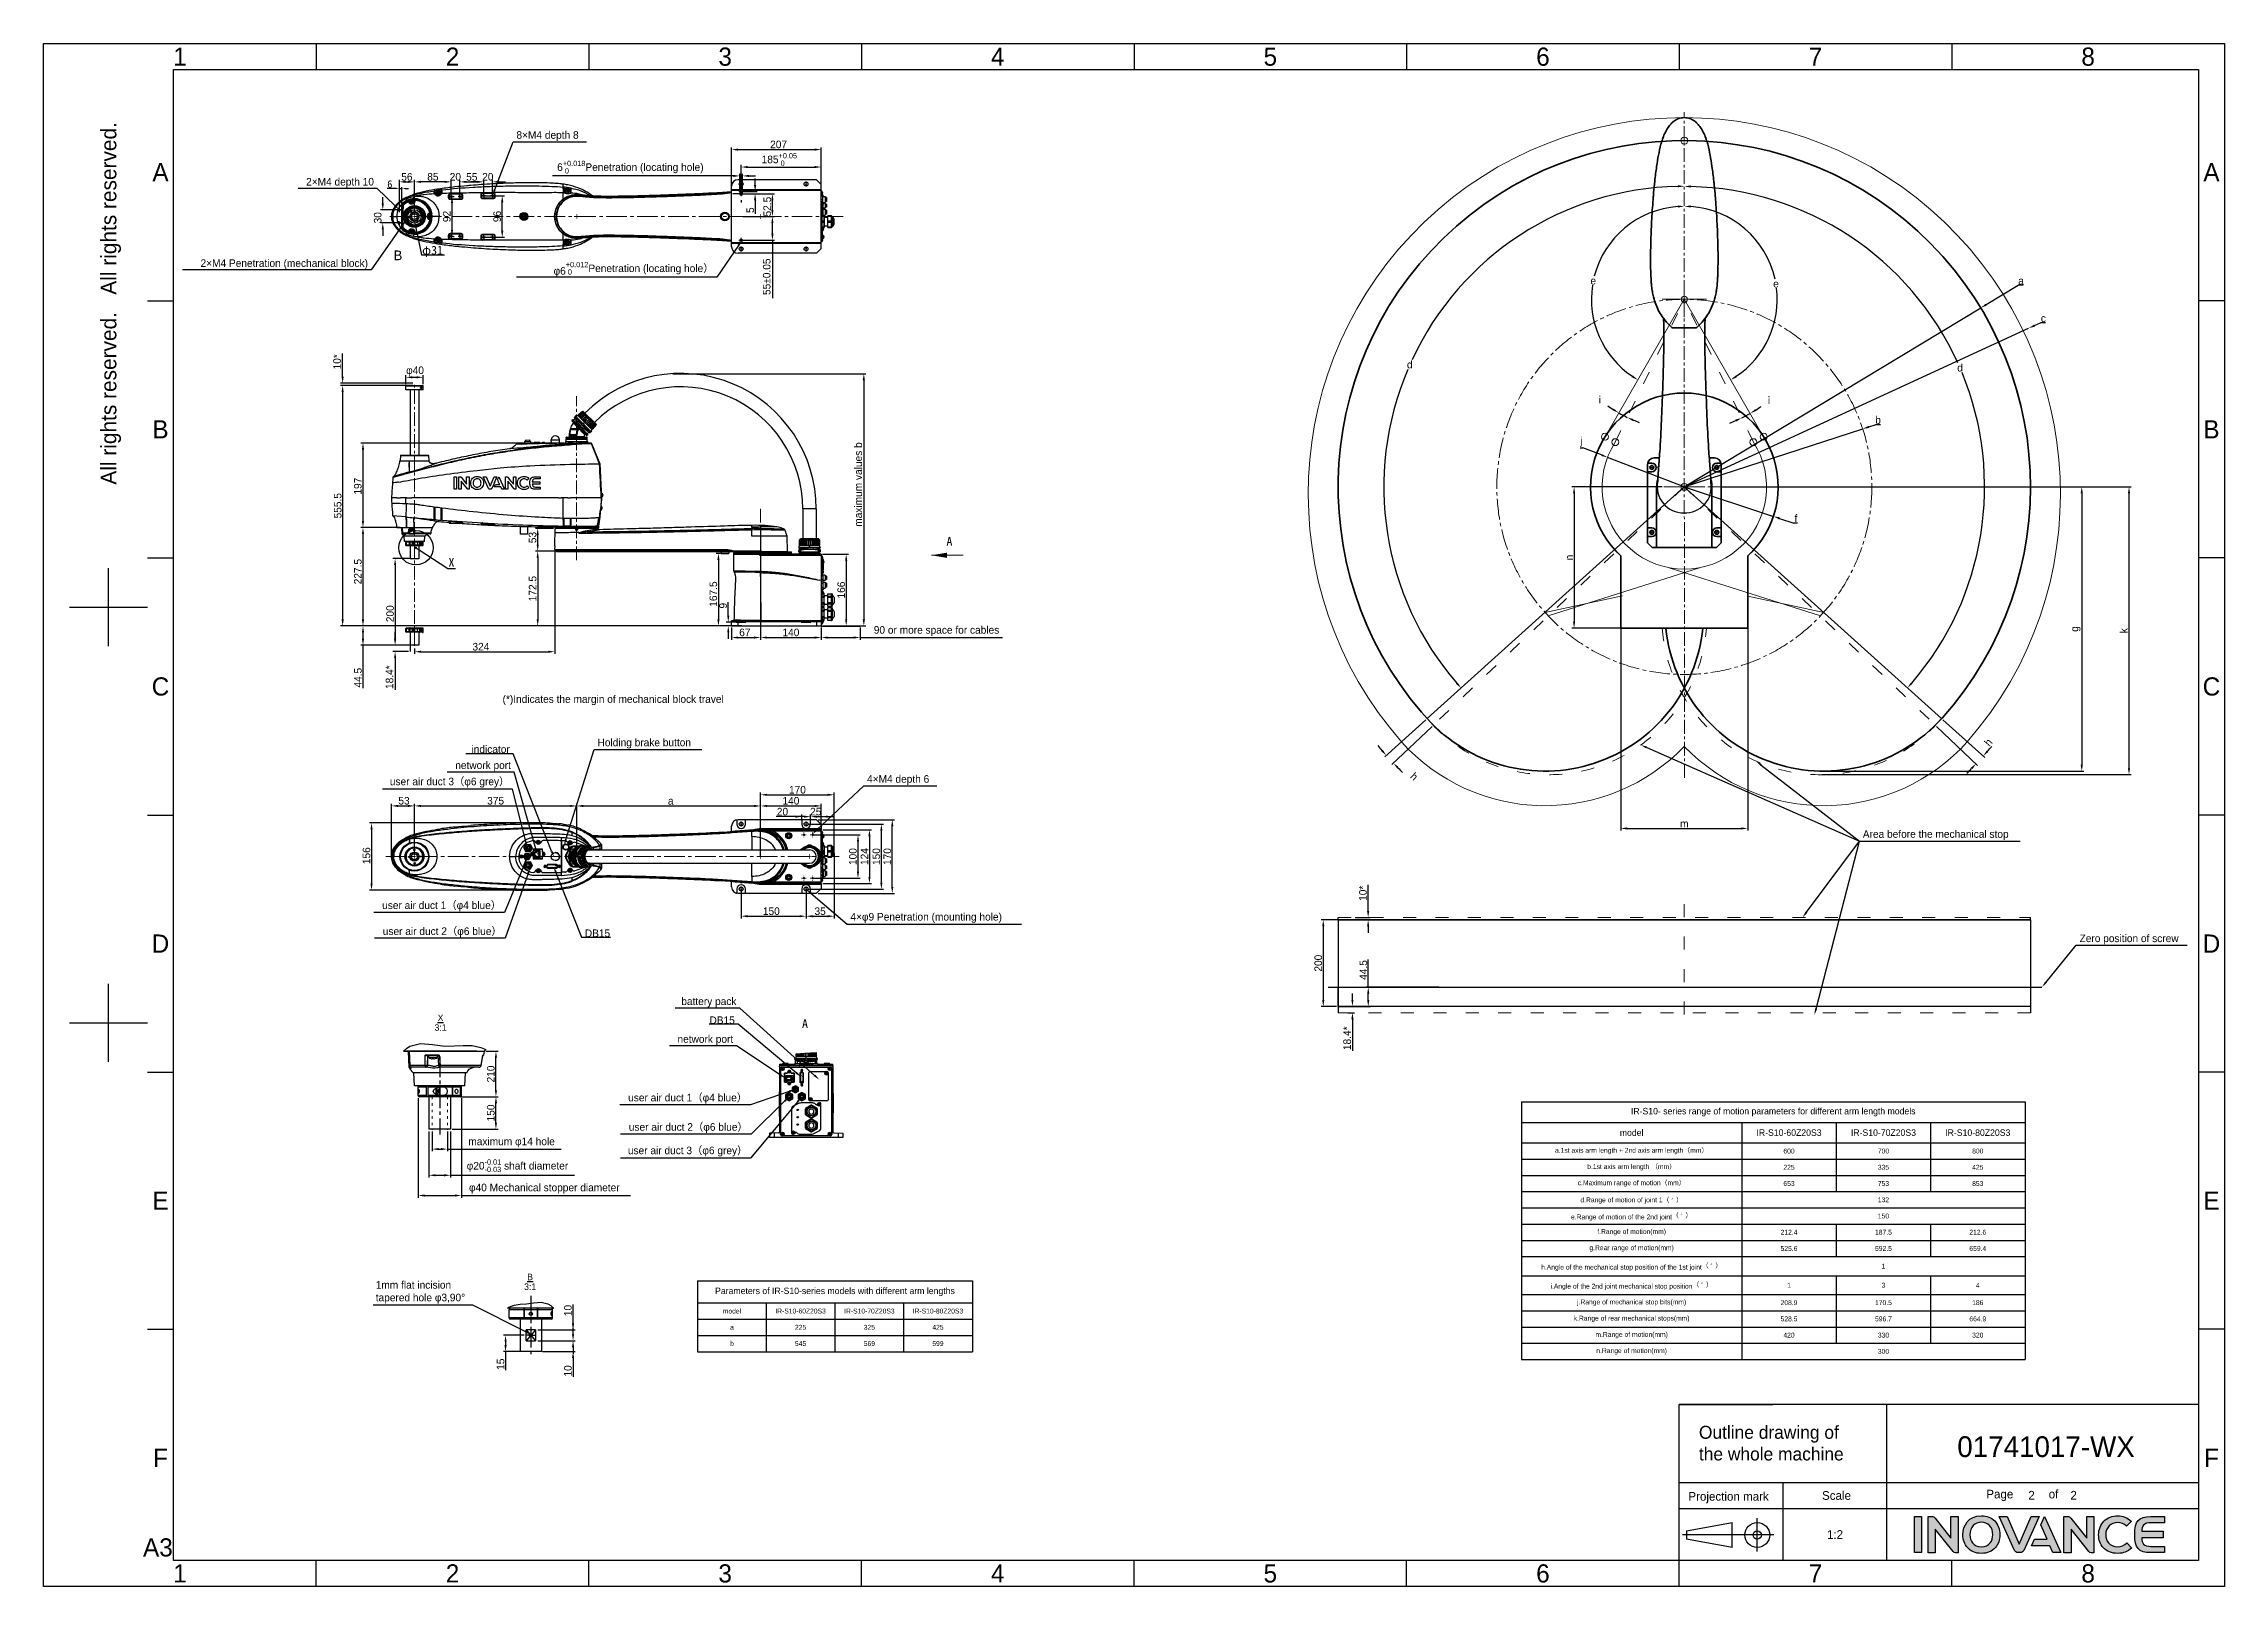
# Model space of a CAD drawing. Header units: millimetres. Extents: x 4086 to 8300, y 123 to 1549.
# Drawn here: x 6284 to 8300, y 124 to 1549 of the extents above; entities that cross this region are included whole.
import ezdxf
from ezdxf import colors
from ezdxf.entities.mleader import LeaderData, LeaderLine
from ezdxf.enums import TextEntityAlignment as Align
from ezdxf.math import Vec2, Vec3

# ---------------------------------------------------------------- set-up
doc = ezdxf.new("R2010")
doc.units = ezdxf.units.MM
for name, pattern in [('ACAD_ISO03W100', [30, 12, -18]), ('CENTER', [0.6, 0.375, -0.075, 0.075, -0.075]), ('CENTER2', [28.575, 19.05, -3.175, 3.175, -3.175]), ('CENTERX2', [20.32, 12.7, -2.54, 2.54, -2.54])]:
    doc.linetypes.add(name, pattern=pattern)
for name, color, linetype in [('00_COMPONENTS', 7, 'Continuous'), ('02__ASM_ALL_AXES', 7, 'Continuous'), ('03_ALL_AXES', 7, 'Continuous'), ('06_ALL_SURFS', 7, 'Continuous'), ('09_ALL_ROUNDS', 7, 'Continuous'), ('20_ALL_FEATURES', 7, 'Continuous'), ('50_ALL_DETAILS', 7, 'Continuous'), ('51__DRAFT_DIMS', 7, 'Continuous'), ('多重引线', 7, 'Continuous'), ('尺寸标注', 7, 'Continuous')]:
    doc.layers.add(name, color=color, linetype=linetype)
doc.layers.add('logo-蓝色', color=7, linetype='Continuous', true_color=0x008ccf)
for name, color, linetype, lineweight in [('中心线层', 7, 'CENTER2', 0), ('标注层', 7, 'Continuous', 0), ('粗线层', 7, 'Continuous', 35), ('细线层', 7, 'Continuous', 0), ('虚线层', 7, 'ACAD_ISO03W100', 0)]:
    doc.layers.add(name, color=color, linetype=linetype, lineweight=lineweight)
doc.styles.get("Standard").update_dxf_attribs({"font": 'simsun.ttc'})
doc.styles.add('TEXTSTYLE_2', font='SourceHanSansCN-Normal.ttf')
doc.styles.add('思源黑', font='SourceHanSansCN-Normal.ttf')
doc.dimstyles.new('半径标注', dxfattribs={"dimtxt": 7, "dimasz": 6, "dimexe": 1.25, "dimexo": 0.625, "dimtad": 1, "dimtoh": 1, "dimlfac": 4, "dimdsep": 46, "dimtxsty": '思源黑', "dimcen": 2.5, "dimadec": 0, "dimazin": 0, "dimtfac": 1, "dimtmove": 0, "dimatfit": 3, "dimfxl": 1, "dimarcsym": 0})
doc.dimstyles.new('尺寸标注_1_4比例', dxfattribs={"dimtxt": 7, "dimasz": 6, "dimexe": 2, "dimexo": 1.5, "dimgap": 1, "dimtad": 1, "dimdec": 1, "dimlfac": 4, "dimdsep": 46, "dimtxsty": '思源黑', "dimcen": 0.09, "dimadec": 0, "dimazin": 0, "dimtp": 0.01, "dimtm": 0.01, "dimtfac": 1, "dimtdec": 1, "dimtofl": 0, "dimtmove": 0, "dimatfit": 3, "dimfxl": 1, "dimtolj": 1, "dimarcsym": 0})
doc.dimstyles.new('尺寸标注_细节_1_2比例', dxfattribs={"dimtxt": 7, "dimasz": 6, "dimexe": 2, "dimexo": 1.5, "dimgap": 1, "dimtad": 1, "dimlfac": 2, "dimdsep": 46, "dimtxsty": '思源黑', "dimcen": 0.09, "dimadec": 0, "dimazin": 0, "dimtp": 0.01, "dimtm": 0.01, "dimtfac": 1, "dimtofl": 0, "dimtmove": 0, "dimatfit": 3, "dimfxl": 1, "dimtolj": 1, "dimarcsym": 0})
doc.dimstyles.new('直线标注', dxfattribs={"dimtxt": 7, "dimasz": 3, "dimexe": 1.25, "dimexo": 0.625, "dimtad": 1, "dimlfac": 4, "dimdsep": 46, "dimtxsty": 'Standard', "dimcen": 2.5, "dimadec": 0, "dimazin": 0, "dimtm": 1e-09, "dimtfac": 1, "dimtmove": 0, "dimatfit": 3, "dimfxl": 1, "dimarcsym": 0})
doc.dimstyles.new('角度标注', dxfattribs={"dimtxt": 7, "dimasz": 6, "dimexe": 1.25, "dimexo": 0.625, "dimtad": 1, "dimtih": 1, "dimtoh": 1, "dimdsep": 46, "dimtxsty": '思源黑', "dimcen": 2.5, "dimadec": 0, "dimazin": 0, "dimtfac": 1, "dimtmove": 0, "dimatfit": 3, "dimfxl": 1, "dimarcsym": 0})

msp = doc.modelspace()

# ---------------------------------------------------------------- texts
at = {"layer": '50_ALL_DETAILS', "color": 7, "linetype": 'Continuous', "char_height": 6, "width": 7.489051, "attachment_point": 2, "line_spacing_factor": 0.9, "style": 'TEXTSTYLE_2'}
for s, insert in [('\\pxqc;{\\L\\fSource Han Sans CN Normal|b0|i0|c134|p34;X\\l \\P3:1}', (6650.6098, 651.9975)), ('\\pxqc;{\\L\\fSource Han Sans CN Normal|b0|i0|c134|p34;B\\l \\P3:1}', (6733.396, 412.5344))]:
    msp.add_mtext(s, dxfattribs=dict(at, insert=insert))
at = {"layer": '尺寸标注', "insert": (6707.9379, 947.0489), "char_height": 7, "attachment_point": 1, "style": '思源黑'}
msp.add_mtext_dynamic_manual_height_columns('(*){\\C7;Indicates the margin of mechanical block travel}', width=318.46709, gutter_width=25, heights=[0], dxfattribs=at)
at = {"layer": '标注层', "color": 7, "linetype": 'Continuous', "insert": (6607.1828, 1358.0774), "char_height": 9, "width": 4.927007, "attachment_point": 1, "line_spacing_factor": 0.9, "style": 'TEXTSTYLE_2'}
msp.add_mtext('{\\fSource Han Sans CN Normal|b0|i0|c134|p34;B}', dxfattribs=at)
at = {"layer": '标注层', "char_height": 8.064, "attachment_point": 1}
for insert in [(7118.2787, 1093.3654), (6984.7752, 647.7336)]:
    msp.add_mtext_dynamic_manual_height_columns('A', width=12.98752, gutter_width=30, heights=[0], dxfattribs=dict(at, insert=insert))

# ---------------------------------------------------------------- blocks, each defined once
blk = doc.blocks.new('1')
at = {"layer": 'logo-蓝色'}
h = blk.add_hatch(color=256, dxfattribs=at)
h.dxf.hatch_style = 1
edge = h.paths.add_edge_path()
edge.add_spline(control_points=[(8013.2, 154.8), (8013.2, 154.8), (8019.8, 154.8), (8019.8, 154.8), (8019.8, 154.8), (8019.8, 154.8), (8019.8, 188.2), (8019.8, 188.2), (8019.8, 188.2), (8019.8, 188.2), (8013.2, 188.2), (8013.2, 188.2), (8013.2, 188.2), (8013.2, 188.2), (8013.2, 154.8), (8013.2, 154.8)], knot_values=[0, 0, 0, 0, 0.25, 0.25, 0.25, 0.25, 0.5, 0.5, 0.5, 0.5, 0.75, 0.75, 0.75, 0.75, 1, 1, 1, 1], degree=3, periodic=1)
h = blk.add_hatch(color=256, dxfattribs=at)
h.dxf.hatch_style = 1
edge = h.paths.add_edge_path()
edge.add_spline(control_points=[(8046.9, 188.2), (8046.9, 188.2), (8046.9, 168.1), (8046.9, 168.1), (8046.9, 168.1), (8046.9, 168.1), (8032.2, 186.7), (8032.2, 186.7), (8032.2, 186.7), (8031.5, 187.6), (8030.5, 188.2), (8029.3, 188.2), (8029.3, 188.2), (8029.3, 188.2), (8025.7, 188.2), (8025.7, 188.2), (8025.7, 188.2), (8025.7, 188.2), (8025.7, 154.7), (8025.7, 154.7), (8025.7, 154.7), (8025.7, 154.7), (8032.4, 154.7), (8032.4, 154.7), (8032.4, 154.7), (8032.4, 154.7), (8032.4, 176.6), (8032.4, 176.6), (8032.4, 176.6), (8032.4, 176.6), (8048.9, 155.8), (8048.9, 155.8), (8048.9, 155.8), (8049.4, 155.1), (8050.1, 154.7), (8051, 154.7), (8051, 154.7), (8051, 154.7), (8053.6, 154.7), (8053.6, 154.7), (8053.6, 154.7), (8053.6, 154.7), (8053.6, 188.2), (8053.6, 188.2), (8053.6, 188.2), (8053.6, 188.2), (8046.9, 188.2), (8046.9, 188.2)], knot_values=[0, 0, 0, 0, 0.083333, 0.083333, 0.083333, 0.083333, 0.166667, 0.166667, 0.166667, 0.166667, 0.25, 0.25, 0.25, 0.25, 0.333333, 0.333333, 0.333333, 0.333333, 0.416667, 0.416667, 0.416667, 0.416667, 0.5, 0.5, 0.5, 0.5, 0.583333, 0.583333, 0.583333, 0.583333, 0.666667, 0.666667, 0.666667, 0.666667, 0.75, 0.75, 0.75, 0.75, 0.833333, 0.833333, 0.833333, 0.833333, 0.916667, 0.916667, 0.916667, 0.916667, 1, 1, 1, 1], degree=3, periodic=1)
h = blk.add_hatch(color=256, dxfattribs=at)
h.dxf.hatch_style = 1
edge = h.paths.add_edge_path(flags=16)
edge.add_spline(control_points=[(8067.5, 179.9), (8069.4, 181.8), (8072, 182.8), (8075, 182.8), (8075, 182.8), (8078.1, 182.8), (8080.6, 181.9), (8082.5, 180), (8082.5, 180), (8084.5, 177.9), (8085.7, 174.7), (8085.6, 171.3), (8085.6, 171.3), (8085.5, 165.9), (8082.7, 160.2), (8075, 160.2), (8075, 160.2), (8067.4, 160.2), (8064.5, 165.9), (8064.4, 171.2), (8064.4, 171.2), (8064.3, 174.6), (8065.5, 177.8), (8067.5, 179.9)], knot_values=[0, 0, 0, 0, 0.166667, 0.166667, 0.166667, 0.166667, 0.333333, 0.333333, 0.333333, 0.333333, 0.5, 0.5, 0.5, 0.5, 0.666667, 0.666667, 0.666667, 0.666667, 0.833333, 0.833333, 0.833333, 0.833333, 1, 1, 1, 1], degree=3, periodic=0)
edge = h.paths.add_edge_path()
edge.add_spline(control_points=[(8075, 188.9), (8063.2, 188.9), (8057.9, 179.8), (8057.9, 171.3), (8057.9, 171.3), (8057.9, 166.7), (8059.4, 162.5), (8062.1, 159.4), (8062.1, 159.4), (8065.1, 155.9), (8069.6, 154.1), (8075, 154.1), (8075, 154.1), (8080.4, 154.1), (8084.9, 155.9), (8088, 159.5), (8088, 159.5), (8090.6, 162.5), (8092.1, 166.8), (8092.2, 171.3), (8092.2, 171.3), (8092.2, 176.3), (8090.4, 180.9), (8087.3, 184.1), (8087.3, 184.1), (8084.2, 187.3), (8080, 188.9), (8075, 188.9)], knot_values=[0, 0, 0, 0, 0.142857, 0.142857, 0.142857, 0.142857, 0.285714, 0.285714, 0.285714, 0.285714, 0.428571, 0.428571, 0.428571, 0.428571, 0.571429, 0.571429, 0.571429, 0.571429, 0.714286, 0.714286, 0.714286, 0.714286, 0.857143, 0.857143, 0.857143, 0.857143, 1, 1, 1, 1], degree=3, periodic=0)
h = blk.add_hatch(color=256, dxfattribs=at)
h.dxf.hatch_style = 1
edge = h.paths.add_edge_path()
edge.add_spline(control_points=[(8120.9, 188.2), (8120.9, 188.2), (8110, 162.7), (8110, 162.7), (8110, 162.7), (8110, 162.7), (8099, 188.2), (8099, 188.2), (8099, 188.2), (8099, 188.2), (8091.6, 188.2), (8091.6, 188.2), (8091.6, 188.2), (8091.6, 188.2), (8105.6, 156.9), (8105.6, 156.9), (8105.6, 156.9), (8106.2, 155.7), (8107.5, 154.8), (8108.9, 154.8), (8108.9, 154.8), (8108.9, 154.8), (8108.9, 154.8), (8108.9, 154.8), (8108.9, 154.8), (8108.9, 154.8), (8111, 154.8), (8111, 154.8), (8111, 154.8), (8111, 154.8), (8111, 154.8), (8111, 154.8), (8111, 154.8), (8112.5, 154.8), (8113.7, 155.7), (8114.3, 156.9), (8114.3, 156.9), (8114.3, 156.9), (8128.3, 188.2), (8128.3, 188.2), (8128.3, 188.2), (8128.3, 188.2), (8120.9, 188.2), (8120.9, 188.2)], knot_values=[0, 0, 0, 0, 0.090909, 0.090909, 0.090909, 0.090909, 0.181818, 0.181818, 0.181818, 0.181818, 0.272727, 0.272727, 0.272727, 0.272727, 0.363636, 0.363636, 0.363636, 0.363636, 0.454545, 0.454545, 0.454545, 0.454545, 0.545455, 0.545455, 0.545455, 0.545455, 0.636364, 0.636364, 0.636364, 0.636364, 0.727273, 0.727273, 0.727273, 0.727273, 0.818182, 0.818182, 0.818182, 0.818182, 0.909091, 0.909091, 0.909091, 0.909091, 1, 1, 1, 1], degree=3, periodic=1)
h = blk.add_hatch(color=256, dxfattribs=at)
h.dxf.hatch_style = 1
edge = h.paths.add_edge_path()
edge.add_spline(control_points=[(8133.5, 188.2), (8133.5, 188.2), (8130, 180.4), (8130, 180.4), (8130, 180.4), (8130, 180.4), (8135.7, 167.2), (8135.7, 167.2), (8135.7, 167.2), (8135.7, 167.2), (8124.1, 167.2), (8124.1, 167.2), (8124.1, 167.2), (8124.1, 167.2), (8121.3, 161), (8121.3, 161), (8121.3, 161), (8121.3, 161), (8138.4, 161), (8138.4, 161), (8138.4, 161), (8138.4, 161), (8141.2, 154.8), (8141.2, 154.8), (8141.2, 154.8), (8141.2, 154.8), (8148.4, 154.8), (8148.4, 154.8), (8148.4, 154.8), (8148.4, 154.8), (8133.5, 188.2), (8133.5, 188.2)], knot_values=[0, 0, 0, 0, 0.125, 0.125, 0.125, 0.125, 0.25, 0.25, 0.25, 0.25, 0.375, 0.375, 0.375, 0.375, 0.5, 0.5, 0.5, 0.5, 0.625, 0.625, 0.625, 0.625, 0.75, 0.75, 0.75, 0.75, 0.875, 0.875, 0.875, 0.875, 1, 1, 1, 1], degree=3, periodic=1)
h = blk.add_hatch(color=256, dxfattribs=at)
h.dxf.hatch_style = 1
edge = h.paths.add_edge_path()
edge.add_spline(control_points=[(8172.4, 188.2), (8172.4, 188.2), (8172.4, 168.1), (8172.4, 168.1), (8172.4, 168.1), (8172.4, 168.1), (8157.7, 186.7), (8157.7, 186.7), (8157.7, 186.7), (8157, 187.6), (8156, 188.2), (8154.8, 188.2), (8154.8, 188.2), (8154.8, 188.2), (8151.2, 188.2), (8151.2, 188.2), (8151.2, 188.2), (8151.2, 188.2), (8151.2, 154.7), (8151.2, 154.7), (8151.2, 154.7), (8151.2, 154.7), (8157.9, 154.7), (8157.9, 154.7), (8157.9, 154.7), (8157.9, 154.7), (8157.9, 176.6), (8157.9, 176.6), (8157.9, 176.6), (8157.9, 176.6), (8174.4, 155.8), (8174.4, 155.8), (8174.4, 155.8), (8174.9, 155.1), (8175.6, 154.7), (8176.5, 154.7), (8176.5, 154.7), (8176.5, 154.7), (8179.1, 154.7), (8179.1, 154.7), (8179.1, 154.7), (8179.1, 154.7), (8179.1, 188.2), (8179.1, 188.2), (8179.1, 188.2), (8179.1, 188.2), (8172.4, 188.2), (8172.4, 188.2)], knot_values=[0, 0, 0, 0, 0.083333, 0.083333, 0.083333, 0.083333, 0.166667, 0.166667, 0.166667, 0.166667, 0.25, 0.25, 0.25, 0.25, 0.333333, 0.333333, 0.333333, 0.333333, 0.416667, 0.416667, 0.416667, 0.416667, 0.5, 0.5, 0.5, 0.5, 0.583333, 0.583333, 0.583333, 0.583333, 0.666667, 0.666667, 0.666667, 0.666667, 0.75, 0.75, 0.75, 0.75, 0.833333, 0.833333, 0.833333, 0.833333, 0.916667, 0.916667, 0.916667, 0.916667, 1, 1, 1, 1], degree=3, periodic=1)
h = blk.add_hatch(color=256, dxfattribs=at)
h.dxf.hatch_style = 1
edge = h.paths.add_edge_path()
edge.add_spline(control_points=[(8209.2, 163.6), (8207.2, 161.6), (8204.1, 160.3), (8201.1, 160.3), (8201.1, 160.3), (8193, 160.3), (8190, 166), (8190, 171.3), (8190, 171.3), (8189.9, 174.5), (8191.1, 177.5), (8193.1, 179.5), (8193.1, 179.5), (8195.1, 181.5), (8197.8, 182.5), (8201.1, 182.5), (8201.1, 182.5), (8204.1, 182.5), (8206.9, 181.5), (8208.9, 179.5), (8208.9, 179.5), (8208.9, 179.5), (8209.1, 179.3), (8209.1, 179.3), (8209.1, 179.3), (8209.1, 179.3), (8213.5, 183.6), (8213.5, 183.6), (8213.5, 183.6), (8213.5, 183.6), (8213.4, 183.8), (8213.4, 183.8), (8213.4, 183.8), (8210, 187.1), (8205.7, 188.9), (8201.1, 188.9), (8201.1, 188.9), (8195.9, 188.9), (8191.5, 187.2), (8188.3, 184), (8188.3, 184), (8185.2, 180.8), (8183.4, 176.2), (8183.4, 171.3), (8183.4, 171.3), (8183.4, 166.7), (8184.9, 162.5), (8187.6, 159.4), (8187.6, 159.4), (8190.8, 155.9), (8195.4, 154.1), (8201.1, 154.1), (8201.1, 154.1), (8206.1, 154.1), (8210.5, 155.8), (8213.8, 159), (8213.8, 159), (8213.8, 159), (8213.9, 159.2), (8213.9, 159.2), (8213.9, 159.2), (8213.9, 159.2), (8209.4, 163.8), (8209.4, 163.8), (8209.4, 163.8), (8209.4, 163.8), (8209.2, 163.6), (8209.2, 163.6)], knot_values=[0, 0, 0, 0, 0.058824, 0.058824, 0.058824, 0.058824, 0.117647, 0.117647, 0.117647, 0.117647, 0.176471, 0.176471, 0.176471, 0.176471, 0.235294, 0.235294, 0.235294, 0.235294, 0.294118, 0.294118, 0.294118, 0.294118, 0.352941, 0.352941, 0.352941, 0.352941, 0.411765, 0.411765, 0.411765, 0.411765, 0.470588, 0.470588, 0.470588, 0.470588, 0.529412, 0.529412, 0.529412, 0.529412, 0.588235, 0.588235, 0.588235, 0.588235, 0.647059, 0.647059, 0.647059, 0.647059, 0.705882, 0.705882, 0.705882, 0.705882, 0.764706, 0.764706, 0.764706, 0.764706, 0.823529, 0.823529, 0.823529, 0.823529, 0.882353, 0.882353, 0.882353, 0.882353, 0.941176, 0.941176, 0.941176, 0.941176, 1, 1, 1, 1], degree=3, periodic=0)
h = blk.add_hatch(color=256, dxfattribs=at)
h.dxf.hatch_style = 1
edge = h.paths.add_edge_path()
edge.add_spline(control_points=[(8231.8, 182.4), (8231.8, 182.4), (8244.3, 182.4), (8244.3, 182.4), (8244.3, 182.4), (8244.3, 182.4), (8244.3, 188.2), (8244.3, 188.2), (8244.3, 188.2), (8244.3, 188.2), (8231.7, 188.2), (8231.7, 188.2), (8231.7, 188.2), (8220, 188.2), (8216.8, 183.7), (8216.8, 171.9), (8216.8, 171.9), (8216.8, 171.9), (8216.8, 171.5), (8216.8, 171.5), (8216.8, 171.5), (8216.8, 171.5), (8216.8, 171.5), (8216.8, 171.5), (8216.8, 171.5), (8216.8, 171.5), (8216.8, 171.5), (8216.8, 171.5), (8216.8, 171.5), (8216.8, 171.5), (8216.8, 171.5), (8216.8, 171.5), (8216.8, 171.5), (8216.8, 171.5), (8216.8, 171), (8216.8, 171), (8216.8, 171), (8216.8, 159.2), (8220, 154.8), (8231.7, 154.8), (8231.7, 154.8), (8231.7, 154.8), (8244.3, 154.8), (8244.3, 154.8), (8244.3, 154.8), (8244.3, 154.8), (8244.3, 160.6), (8244.3, 160.6), (8244.3, 160.6), (8244.3, 160.6), (8231.8, 160.6), (8231.8, 160.6), (8231.8, 160.6), (8228.8, 160.6), (8226.4, 161.1), (8225, 162.7), (8225, 162.7), (8223.9, 164), (8223.4, 166), (8223.3, 168.4), (8223.3, 168.4), (8223.3, 168.4), (8243.2, 168.4), (8243.2, 168.4), (8243.2, 168.4), (8243.2, 168.4), (8243.2, 171.5), (8243.2, 171.5), (8243.2, 171.5), (8243.2, 171.5), (8243.2, 174.6), (8243.2, 174.6), (8243.2, 174.6), (8243.2, 174.6), (8223.3, 174.6), (8223.3, 174.6), (8223.3, 174.6), (8223.4, 176.9), (8223.9, 178.9), (8225, 180.2), (8225, 180.2), (8226.4, 181.8), (8228.8, 182.4), (8231.8, 182.4)], knot_values=[0, 0, 0, 0, 0.047619, 0.047619, 0.047619, 0.047619, 0.095238, 0.095238, 0.095238, 0.095238, 0.142857, 0.142857, 0.142857, 0.142857, 0.190476, 0.190476, 0.190476, 0.190476, 0.238095, 0.238095, 0.238095, 0.238095, 0.285714, 0.285714, 0.285714, 0.285714, 0.333333, 0.333333, 0.333333, 0.333333, 0.380952, 0.380952, 0.380952, 0.380952, 0.428571, 0.428571, 0.428571, 0.428571, 0.47619, 0.47619, 0.47619, 0.47619, 0.52381, 0.52381, 0.52381, 0.52381, 0.571429, 0.571429, 0.571429, 0.571429, 0.619048, 0.619048, 0.619048, 0.619048, 0.666667, 0.666667, 0.666667, 0.666667, 0.714286, 0.714286, 0.714286, 0.714286, 0.761905, 0.761905, 0.761905, 0.761905, 0.809524, 0.809524, 0.809524, 0.809524, 0.857143, 0.857143, 0.857143, 0.857143, 0.904762, 0.904762, 0.904762, 0.904762, 0.952381, 0.952381, 0.952381, 0.952381, 1, 1, 1, 1], degree=3, periodic=0)
at = {"color": 2}
for p, q in [((6535.7, 1549.2), (6535.7, 1525.2)), ((6787.7, 1549.2), (6787.7, 1525.2)), ((7039.7, 1549.2), (7039.7, 1525.2)), ((7291.7, 1549.2), (7291.7, 1525.2)), ((7543.7, 1549.2), (7543.7, 1525.2)), ((7795.7, 1549.2), (7795.7, 1525.2)), ((8047.7, 1549.2), (8047.7, 1525.2)), ((6379.7, 1311.6), (6403.7, 1311.6)), ((8299.7, 1311.6), (8275.7, 1311.6)), ((6379.7, 1074), (6403.7, 1074)), ((8299.7, 1074), (8275.7, 1074)), ((6343.7, 992.4), (6343.7, 1064.4)), ((6307.7, 1028.4), (6379.7, 1028.4)), ((6379.7, 836.4), (6403.7, 836.4)), ((8299.7, 836.4), (8275.7, 836.4)), ((6343.7, 608.4), (6343.7, 680.4)), ((6307.7, 644.4), (6379.7, 644.4)), ((6379.7, 598.8), (6403.7, 598.8)), ((8299.7, 598.8), (8275.7, 598.8)), ((6379.7, 361.2), (6403.7, 361.2)), ((8299.7, 361.2), (8275.7, 361.2)), ((8275.7, 291.6), (7795.7, 291.6)), ((7795.7, 147.6), (7795.7, 291.6)), ((7795.7, 291.6), (7882.1, 291.6)), ((7987.7, 147.6), (7987.7, 291.6)), ((7795.7, 147.6), (7795.7, 219.6)), ((7795.7, 219.6), (7882.1, 219.6)), ((7795.7, 219.6), (8275.7, 219.6)), ((7891.7, 147.6), (7891.7, 219.6)), ((7795.7, 195.6), (7987.7, 195.6)), ((7802.5, 175), (7844.7, 182.6)), ((7844.7, 159.6), (7844.7, 182.6)), ((7867.8, 155.8), (7867.8, 186.5)), ((7883.1, 171.1), (7798.6, 171.1)), ((7802.5, 175), (7802.5, 167.3)), ((7844.7, 159.6), (7802.5, 167.3)), ((6535.7, 123.6), (6535.7, 147.6)), ((6787.7, 123.6), (6787.7, 147.6)), ((7039.7, 123.6), (7039.7, 147.6)), ((7291.7, 123.6), (7291.7, 147.6)), ((7543.7, 123.6), (7543.7, 147.6)), ((7795.7, 123.6), (7795.7, 147.6)), ((8047.7, 123.6), (8047.7, 147.6))]:
    blk.add_line(p, q, dxfattribs=at)
for points in [[(6283.7, 123.6), (6283.7, 1549.2), (8299.7, 1549.2), (8299.7, 123.6)], [(6403.7, 147.6), (6403.7, 1525.2), (8275.7, 1525.2), (8275.7, 147.6)], [(7987.7, 195.6), (8275.7, 195.6), (8275.7, 147.6), (7987.7, 147.6)]]:
    blk.add_lwpolyline(points, close=True, dxfattribs=at)
for radius in [11.5, 3.84]:
    blk.add_circle((7867.8, 171.1), radius, dxfattribs=at)
at = {"layer": 'logo-蓝色'}
for points, knots in [([(8013.2, 154.8), (8013.2, 154.8), (8019.8, 154.8), (8019.8, 154.8), (8019.8, 154.8), (8019.8, 154.8), (8019.8, 188.2), (8019.8, 188.2), (8019.8, 188.2), (8019.8, 188.2), (8013.2, 188.2), (8013.2, 188.2), (8013.2, 188.2), (8013.2, 188.2), (8013.2, 154.8), (8013.2, 154.8)], [0, 0, 0, 0, 0.25, 0.25, 0.25, 0.25, 0.5, 0.5, 0.5, 0.5, 0.75, 0.75, 0.75, 0.75, 1, 1, 1, 1]), ([(8046.9, 188.2), (8046.9, 188.2), (8046.9, 168.1), (8046.9, 168.1), (8046.9, 168.1), (8046.9, 168.1), (8032.2, 186.7), (8032.2, 186.7), (8032.2, 186.7), (8031.5, 187.6), (8030.5, 188.2), (8029.3, 188.2), (8029.3, 188.2), (8029.3, 188.2), (8025.7, 188.2), (8025.7, 188.2), (8025.7, 188.2), (8025.7, 188.2), (8025.7, 154.7), (8025.7, 154.7), (8025.7, 154.7), (8025.7, 154.7), (8032.4, 154.7), (8032.4, 154.7), (8032.4, 154.7), (8032.4, 154.7), (8032.4, 176.6), (8032.4, 176.6), (8032.4, 176.6), (8032.4, 176.6), (8048.9, 155.8), (8048.9, 155.8), (8048.9, 155.8), (8049.4, 155.1), (8050.1, 154.7), (8051, 154.7), (8051, 154.7), (8051, 154.7), (8053.6, 154.7), (8053.6, 154.7), (8053.6, 154.7), (8053.6, 154.7), (8053.6, 188.2), (8053.6, 188.2), (8053.6, 188.2), (8053.6, 188.2), (8046.9, 188.2), (8046.9, 188.2)], [0, 0, 0, 0, 0.083333, 0.083333, 0.083333, 0.083333, 0.166667, 0.166667, 0.166667, 0.166667, 0.25, 0.25, 0.25, 0.25, 0.333333, 0.333333, 0.333333, 0.333333, 0.416667, 0.416667, 0.416667, 0.416667, 0.5, 0.5, 0.5, 0.5, 0.583333, 0.583333, 0.583333, 0.583333, 0.666667, 0.666667, 0.666667, 0.666667, 0.75, 0.75, 0.75, 0.75, 0.833333, 0.833333, 0.833333, 0.833333, 0.916667, 0.916667, 0.916667, 0.916667, 1, 1, 1, 1]), ([(8075, 188.9), (8063.2, 188.9), (8057.9, 179.8), (8057.9, 171.3), (8057.9, 171.3), (8057.9, 166.7), (8059.4, 162.5), (8062.1, 159.4), (8062.1, 159.4), (8065.1, 155.9), (8069.6, 154.1), (8075, 154.1), (8075, 154.1), (8080.4, 154.1), (8084.9, 155.9), (8088, 159.5), (8088, 159.5), (8090.6, 162.5), (8092.1, 166.8), (8092.2, 171.3), (8092.2, 171.3), (8092.2, 176.3), (8090.4, 180.9), (8087.3, 184.1), (8087.3, 184.1), (8084.2, 187.3), (8080, 188.9), (8075, 188.9)], [0, 0, 0, 0, 0.142857, 0.142857, 0.142857, 0.142857, 0.285714, 0.285714, 0.285714, 0.285714, 0.428571, 0.428571, 0.428571, 0.428571, 0.571429, 0.571429, 0.571429, 0.571429, 0.714286, 0.714286, 0.714286, 0.714286, 0.857143, 0.857143, 0.857143, 0.857143, 1, 1, 1, 1]), ([(8067.5, 179.9), (8069.4, 181.8), (8072, 182.8), (8075, 182.8), (8075, 182.8), (8078.1, 182.8), (8080.6, 181.9), (8082.5, 180), (8082.5, 180), (8084.5, 177.9), (8085.7, 174.7), (8085.6, 171.3), (8085.6, 171.3), (8085.5, 165.9), (8082.7, 160.2), (8075, 160.2), (8075, 160.2), (8067.4, 160.2), (8064.5, 165.9), (8064.4, 171.2), (8064.4, 171.2), (8064.3, 174.6), (8065.5, 177.8), (8067.5, 179.9)], [0, 0, 0, 0, 0.166667, 0.166667, 0.166667, 0.166667, 0.333333, 0.333333, 0.333333, 0.333333, 0.5, 0.5, 0.5, 0.5, 0.666667, 0.666667, 0.666667, 0.666667, 0.833333, 0.833333, 0.833333, 0.833333, 1, 1, 1, 1]), ([(8120.9, 188.2), (8120.9, 188.2), (8110, 162.7), (8110, 162.7), (8110, 162.7), (8110, 162.7), (8099, 188.2), (8099, 188.2), (8099, 188.2), (8099, 188.2), (8091.6, 188.2), (8091.6, 188.2), (8091.6, 188.2), (8091.6, 188.2), (8105.6, 156.9), (8105.6, 156.9), (8105.6, 156.9), (8106.2, 155.7), (8107.5, 154.8), (8108.9, 154.8), (8108.9, 154.8), (8108.9, 154.8), (8108.9, 154.8), (8108.9, 154.8), (8108.9, 154.8), (8108.9, 154.8), (8111, 154.8), (8111, 154.8), (8111, 154.8), (8111, 154.8), (8111, 154.8), (8111, 154.8), (8111, 154.8), (8112.5, 154.8), (8113.7, 155.7), (8114.3, 156.9), (8114.3, 156.9), (8114.3, 156.9), (8128.3, 188.2), (8128.3, 188.2), (8128.3, 188.2), (8128.3, 188.2), (8120.9, 188.2), (8120.9, 188.2)], [0, 0, 0, 0, 0.090909, 0.090909, 0.090909, 0.090909, 0.181818, 0.181818, 0.181818, 0.181818, 0.272727, 0.272727, 0.272727, 0.272727, 0.363636, 0.363636, 0.363636, 0.363636, 0.454545, 0.454545, 0.454545, 0.454545, 0.545455, 0.545455, 0.545455, 0.545455, 0.636364, 0.636364, 0.636364, 0.636364, 0.727273, 0.727273, 0.727273, 0.727273, 0.818182, 0.818182, 0.818182, 0.818182, 0.909091, 0.909091, 0.909091, 0.909091, 1, 1, 1, 1]), ([(8133.5, 188.2), (8133.5, 188.2), (8130, 180.4), (8130, 180.4), (8130, 180.4), (8130, 180.4), (8135.7, 167.2), (8135.7, 167.2), (8135.7, 167.2), (8135.7, 167.2), (8124.1, 167.2), (8124.1, 167.2), (8124.1, 167.2), (8124.1, 167.2), (8121.3, 161), (8121.3, 161), (8121.3, 161), (8121.3, 161), (8138.4, 161), (8138.4, 161), (8138.4, 161), (8138.4, 161), (8141.2, 154.8), (8141.2, 154.8), (8141.2, 154.8), (8141.2, 154.8), (8148.4, 154.8), (8148.4, 154.8), (8148.4, 154.8), (8148.4, 154.8), (8133.5, 188.2), (8133.5, 188.2)], [0, 0, 0, 0, 0.125, 0.125, 0.125, 0.125, 0.25, 0.25, 0.25, 0.25, 0.375, 0.375, 0.375, 0.375, 0.5, 0.5, 0.5, 0.5, 0.625, 0.625, 0.625, 0.625, 0.75, 0.75, 0.75, 0.75, 0.875, 0.875, 0.875, 0.875, 1, 1, 1, 1]), ([(8172.4, 188.2), (8172.4, 188.2), (8172.4, 168.1), (8172.4, 168.1), (8172.4, 168.1), (8172.4, 168.1), (8157.7, 186.7), (8157.7, 186.7), (8157.7, 186.7), (8157, 187.6), (8156, 188.2), (8154.8, 188.2), (8154.8, 188.2), (8154.8, 188.2), (8151.2, 188.2), (8151.2, 188.2), (8151.2, 188.2), (8151.2, 188.2), (8151.2, 154.7), (8151.2, 154.7), (8151.2, 154.7), (8151.2, 154.7), (8157.9, 154.7), (8157.9, 154.7), (8157.9, 154.7), (8157.9, 154.7), (8157.9, 176.6), (8157.9, 176.6), (8157.9, 176.6), (8157.9, 176.6), (8174.4, 155.8), (8174.4, 155.8), (8174.4, 155.8), (8174.9, 155.1), (8175.6, 154.7), (8176.5, 154.7), (8176.5, 154.7), (8176.5, 154.7), (8179.1, 154.7), (8179.1, 154.7), (8179.1, 154.7), (8179.1, 154.7), (8179.1, 188.2), (8179.1, 188.2), (8179.1, 188.2), (8179.1, 188.2), (8172.4, 188.2), (8172.4, 188.2)], [0, 0, 0, 0, 0.083333, 0.083333, 0.083333, 0.083333, 0.166667, 0.166667, 0.166667, 0.166667, 0.25, 0.25, 0.25, 0.25, 0.333333, 0.333333, 0.333333, 0.333333, 0.416667, 0.416667, 0.416667, 0.416667, 0.5, 0.5, 0.5, 0.5, 0.583333, 0.583333, 0.583333, 0.583333, 0.666667, 0.666667, 0.666667, 0.666667, 0.75, 0.75, 0.75, 0.75, 0.833333, 0.833333, 0.833333, 0.833333, 0.916667, 0.916667, 0.916667, 0.916667, 1, 1, 1, 1]), ([(8209.2, 163.6), (8207.2, 161.6), (8204.1, 160.3), (8201.1, 160.3), (8201.1, 160.3), (8193, 160.3), (8190, 166), (8190, 171.3), (8190, 171.3), (8189.9, 174.5), (8191.1, 177.5), (8193.1, 179.5), (8193.1, 179.5), (8195.1, 181.5), (8197.8, 182.5), (8201.1, 182.5), (8201.1, 182.5), (8204.1, 182.5), (8206.9, 181.5), (8208.9, 179.5), (8208.9, 179.5), (8208.9, 179.5), (8209.1, 179.3), (8209.1, 179.3), (8209.1, 179.3), (8209.1, 179.3), (8213.5, 183.6), (8213.5, 183.6), (8213.5, 183.6), (8213.5, 183.6), (8213.4, 183.8), (8213.4, 183.8), (8213.4, 183.8), (8210, 187.1), (8205.7, 188.9), (8201.1, 188.9), (8201.1, 188.9), (8195.9, 188.9), (8191.5, 187.2), (8188.3, 184), (8188.3, 184), (8185.2, 180.8), (8183.4, 176.2), (8183.4, 171.3), (8183.4, 171.3), (8183.4, 166.7), (8184.9, 162.5), (8187.6, 159.4), (8187.6, 159.4), (8190.8, 155.9), (8195.4, 154.1), (8201.1, 154.1), (8201.1, 154.1), (8206.1, 154.1), (8210.5, 155.8), (8213.8, 159), (8213.8, 159), (8213.8, 159), (8213.9, 159.2), (8213.9, 159.2), (8213.9, 159.2), (8213.9, 159.2), (8209.4, 163.8), (8209.4, 163.8), (8209.4, 163.8), (8209.4, 163.8), (8209.2, 163.6), (8209.2, 163.6)], [0, 0, 0, 0, 0.058824, 0.058824, 0.058824, 0.058824, 0.117647, 0.117647, 0.117647, 0.117647, 0.176471, 0.176471, 0.176471, 0.176471, 0.235294, 0.235294, 0.235294, 0.235294, 0.294118, 0.294118, 0.294118, 0.294118, 0.352941, 0.352941, 0.352941, 0.352941, 0.411765, 0.411765, 0.411765, 0.411765, 0.470588, 0.470588, 0.470588, 0.470588, 0.529412, 0.529412, 0.529412, 0.529412, 0.588235, 0.588235, 0.588235, 0.588235, 0.647059, 0.647059, 0.647059, 0.647059, 0.705882, 0.705882, 0.705882, 0.705882, 0.764706, 0.764706, 0.764706, 0.764706, 0.823529, 0.823529, 0.823529, 0.823529, 0.882353, 0.882353, 0.882353, 0.882353, 0.941176, 0.941176, 0.941176, 0.941176, 1, 1, 1, 1]), ([(8231.8, 182.4), (8231.8, 182.4), (8244.3, 182.4), (8244.3, 182.4), (8244.3, 182.4), (8244.3, 182.4), (8244.3, 188.2), (8244.3, 188.2), (8244.3, 188.2), (8244.3, 188.2), (8231.7, 188.2), (8231.7, 188.2), (8231.7, 188.2), (8220, 188.2), (8216.8, 183.7), (8216.8, 171.9), (8216.8, 171.9), (8216.8, 171.9), (8216.8, 171.5), (8216.8, 171.5), (8216.8, 171.5), (8216.8, 171.5), (8216.8, 171.5), (8216.8, 171.5), (8216.8, 171.5), (8216.8, 171.5), (8216.8, 171.5), (8216.8, 171.5), (8216.8, 171.5), (8216.8, 171.5), (8216.8, 171.5), (8216.8, 171.5), (8216.8, 171.5), (8216.8, 171.5), (8216.8, 171), (8216.8, 171), (8216.8, 171), (8216.8, 159.2), (8220, 154.8), (8231.7, 154.8), (8231.7, 154.8), (8231.7, 154.8), (8244.3, 154.8), (8244.3, 154.8), (8244.3, 154.8), (8244.3, 154.8), (8244.3, 160.6), (8244.3, 160.6), (8244.3, 160.6), (8244.3, 160.6), (8231.8, 160.6), (8231.8, 160.6), (8231.8, 160.6), (8228.8, 160.6), (8226.4, 161.1), (8225, 162.7), (8225, 162.7), (8223.9, 164), (8223.4, 166), (8223.3, 168.4), (8223.3, 168.4), (8223.3, 168.4), (8243.2, 168.4), (8243.2, 168.4), (8243.2, 168.4), (8243.2, 168.4), (8243.2, 171.5), (8243.2, 171.5), (8243.2, 171.5), (8243.2, 171.5), (8243.2, 174.6), (8243.2, 174.6), (8243.2, 174.6), (8243.2, 174.6), (8223.3, 174.6), (8223.3, 174.6), (8223.3, 174.6), (8223.4, 176.9), (8223.9, 178.9), (8225, 180.2), (8225, 180.2), (8226.4, 181.8), (8228.8, 182.4), (8231.8, 182.4)], [0, 0, 0, 0, 0.047619, 0.047619, 0.047619, 0.047619, 0.095238, 0.095238, 0.095238, 0.095238, 0.142857, 0.142857, 0.142857, 0.142857, 0.190476, 0.190476, 0.190476, 0.190476, 0.238095, 0.238095, 0.238095, 0.238095, 0.285714, 0.285714, 0.285714, 0.285714, 0.333333, 0.333333, 0.333333, 0.333333, 0.380952, 0.380952, 0.380952, 0.380952, 0.428571, 0.428571, 0.428571, 0.428571, 0.47619, 0.47619, 0.47619, 0.47619, 0.52381, 0.52381, 0.52381, 0.52381, 0.571429, 0.571429, 0.571429, 0.571429, 0.619048, 0.619048, 0.619048, 0.619048, 0.666667, 0.666667, 0.666667, 0.666667, 0.714286, 0.714286, 0.714286, 0.714286, 0.761905, 0.761905, 0.761905, 0.761905, 0.809524, 0.809524, 0.809524, 0.809524, 0.857143, 0.857143, 0.857143, 0.857143, 0.904762, 0.904762, 0.904762, 0.904762, 0.952381, 0.952381, 0.952381, 0.952381, 1, 1, 1, 1])]:
    blk.add_open_spline(points, degree=3, knots=knots, dxfattribs=at)
at = {"color": 2, "style": '思源黑'}
for s, height, p in [('1', 16.8, (6409.7, 1537.2)), ('2', 16.8, (6661.7, 1537.2)), ('3', 16.8, (6913.7, 1537.2)), ('4', 16.8, (7165.7, 1537.2)), ('5', 16.8, (7417.7, 1537.2)), ('6', 16.8, (7669.7, 1537.2)), ('7', 16.8, (7921.7, 1537.2)), ('8', 16.8, (8173.7, 1537.2)), ('A', 16.8, (6391.7, 1430.4)), ('A', 16.8, (8287.7, 1430.4)), ('B', 16.8, (6391.7, 1192.8)), ('B', 16.8, (8287.7, 1192.8)), ('C', 16.8, (6391.7, 955.2)), ('C', 16.8, (8287.7, 955.2)), ('D', 16.8, (6391.7, 717.6)), ('D', 16.8, (8287.7, 717.6)), ('E', 16.8, (6391.7, 480)), ('E', 16.8, (8287.7, 480)), ('F', 16.8, (6391.7, 242.4)), ('F', 16.8, (8287.7, 242.4)), ('Projection mark', 8, (7841.3, 206.8)), ('Scale', 8, (7941.1, 207.6)), ('A3', 16.8, (6389.3, 159.6)), ('1', 16.8, (6409.7, 135.6)), ('2', 16.8, (6661.7, 135.6)), ('3', 16.8, (6913.7, 135.6)), ('4', 16.8, (7165.7, 135.6)), ('5', 16.8, (7417.7, 135.6)), ('6', 16.8, (7669.7, 135.6)), ('7', 16.8, (7921.7, 135.6)), ('8', 16.8, (8173.7, 135.6))]:
    blk.add_text(s, height=height, dxfattribs=at).set_placement(p, align=Align.MIDDLE_CENTER)
blk.add_text('All rights reserved.   All rights reserved.', height=14.4, rotation=90, dxfattribs=at).set_placement((6343.7, 1309.2), align=Align.MIDDLE_CENTER)
blk.add_text('Page           of    ', height=8, dxfattribs=at).set_placement((8118.8, 207.9), align=Align.MIDDLE)
at = {"color": 2, "insert": (7813.9, 272), "char_height": 12, "width": 145.175, "attachment_point": 1}
blk.add_mtext('{\\fSource Han Sans CN Regular|b0|i0|c0|p34;Outline drawing of the whole machine}', dxfattribs=at)
at = {"color": 7, "style": '思源黑'}
for tag, height, p in [('编号', 19.2, (8134.8, 252.7)), ('比例', 8, (7939.7, 171.6))]:
    blk.add_attdef(tag, text='', height=height, dxfattribs=at).set_placement(p, align=Align.MIDDLE)
at = {"linetype": 'Continuous', "lineweight": 0, "ltscale": 0.3, "style": '思源黑'}
for tag, p in [('当前页', (8121.4, 207.9)), ('总页数', (8160.3, 207.9))]:
    blk.add_attdef(tag, text='', height=8, dxfattribs=at).set_placement(p, align=Align.MIDDLE)
blk = doc.blocks.new('*D1303')
at = {"layer": 'Defpoints', "color": 0}
for p in [(6612.5, 1395.5), (6597.2, 1383.5), (6612.5, 1383.5)]:
    blk.add_point(p, dxfattribs=at)
at = {"layer": '标注层', "color": 0, "lineweight": -2}
for p, q in [((6611, 1395.5), (6595.2, 1395.5)), ((6597.2, 1401.5), (6597.2, 1407.5)), ((6611, 1383.5), (6595.2, 1383.5)), ((6597.2, 1377.5), (6597.2, 1371.5))]:
    blk.add_line(p, q, dxfattribs=at)
at = {"layer": '标注层', "color": 0}
for points in [[(6596.2, 1401.5), (6598.2, 1401.5), (6597.2, 1395.5)], [(6598.2, 1377.5), (6596.2, 1377.5), (6597.2, 1383.5)]]:
    blk.add_solid(points, dxfattribs=at)
at = {"layer": '标注层', "color": 0, "insert": (6589, 1388.3), "char_height": 7, "attachment_point": 2, "rotation": 90, "style": '思源黑'}
blk.add_mtext('\\A1;30', dxfattribs=at)
blk = doc.blocks.new('*D1304')
at = {"layer": 'Defpoints', "color": 0}
for p in [(6626.5, 1421.5), (6660.5, 1407.9), (6626.5, 1389.5)]:
    blk.add_point(p, dxfattribs=at)
at = {"layer": '标注层', "color": 0, "lineweight": -2}
for p, q in [((6626.5, 1391), (6626.5, 1423.5)), ((6654.5, 1421.5), (6632.5, 1421.5)), ((6660.5, 1409.4), (6660.5, 1423.5))]:
    blk.add_line(p, q, dxfattribs=at)
at = {"layer": '标注层', "color": 0}
for points in [[(6632.5, 1422.5), (6632.5, 1420.5), (6626.5, 1421.5)], [(6654.5, 1420.5), (6654.5, 1422.5), (6660.5, 1421.5)]]:
    blk.add_solid(points, dxfattribs=at)
at = {"layer": '标注层', "color": 0, "insert": (6643.5, 1429.7), "char_height": 7, "attachment_point": 2, "style": '思源黑'}
blk.add_mtext('\\A1;85', dxfattribs=at)
blk = doc.blocks.new('*D1306')
at = {"layer": 'Defpoints', "color": 0}
for p in [(6668.5, 1421.5), (6660.5, 1407.4), (6668.5, 1407.9)]:
    blk.add_point(p, dxfattribs=at)
at = {"layer": '标注层', "color": 0, "lineweight": -2}
for p, q in [((6654.5, 1421.5), (6648.5, 1421.5)), ((6660.5, 1408.9), (6660.5, 1423.5)), ((6668.5, 1409.4), (6668.5, 1423.5)), ((6674.5, 1421.5), (6680.5, 1421.5))]:
    blk.add_line(p, q, dxfattribs=at)
at = {"layer": '标注层', "color": 0}
for points in [[(6654.5, 1420.5), (6654.5, 1422.5), (6660.5, 1421.5)], [(6674.5, 1422.5), (6674.5, 1420.5), (6668.5, 1421.5)]]:
    blk.add_solid(points, dxfattribs=at)
at = {"layer": '标注层', "color": 0, "insert": (6664.3, 1429.7), "char_height": 7, "attachment_point": 2, "style": '思源黑'}
blk.add_mtext('\\A1;20', dxfattribs=at)
blk = doc.blocks.new('*D1307')
at = {"layer": 'Defpoints', "color": 0}
for p in [(6690.5, 1421.5), (6668.5, 1407.9), (6690.5, 1408.7)]:
    blk.add_point(p, dxfattribs=at)
at = {"layer": '标注层', "color": 0, "lineweight": -2}
for p, q in [((6668.5, 1409.4), (6668.5, 1423.5)), ((6674.5, 1421.5), (6684.5, 1421.5)), ((6690.5, 1410.2), (6690.5, 1423.5))]:
    blk.add_line(p, q, dxfattribs=at)
at = {"layer": '标注层', "color": 0}
for points in [[(6674.5, 1422.5), (6674.5, 1420.5), (6668.5, 1421.5)], [(6684.5, 1420.5), (6684.5, 1422.5), (6690.5, 1421.5)]]:
    blk.add_solid(points, dxfattribs=at)
at = {"layer": '标注层', "color": 0, "insert": (6679.5, 1429.6), "char_height": 7, "attachment_point": 2, "style": '思源黑'}
blk.add_mtext('\\A1;55', dxfattribs=at)
blk = doc.blocks.new('*D1308')
at = {"layer": 'Defpoints', "color": 0}
for p in [(6660.5, 1407.9), (6661.2, 1407.9), (6660.5, 1371.1)]:
    blk.add_point(p, dxfattribs=at)
at = {"layer": '标注层', "color": 0, "lineweight": -2}
for p, q in [((6661.2, 1377.1), (6661.2, 1401.9)), ((6662, 1407.9), (6663.2, 1407.9)), ((6662, 1371.1), (6663.2, 1371.1))]:
    blk.add_line(p, q, dxfattribs=at)
at = {"layer": '标注层', "color": 0}
for points in [[(6662.2, 1401.9), (6660.2, 1401.9), (6661.2, 1407.9)], [(6660.2, 1377.1), (6662.2, 1377.1), (6661.2, 1371.1)]]:
    blk.add_solid(points, dxfattribs=at)
at = {"layer": '标注层', "color": 0, "insert": (6652.9, 1389.5), "char_height": 7, "attachment_point": 2, "rotation": 90, "style": '思源黑'}
blk.add_mtext('\\A1;92', dxfattribs=at)
blk = doc.blocks.new('*D1309')
at = {"layer": 'Defpoints', "color": 0}
for p in [(6690.5, 1408.7), (6707.6, 1408.7), (6690.5, 1370.3)]:
    blk.add_point(p, dxfattribs=at)
at = {"layer": '标注层', "color": 0, "lineweight": -2}
for p, q in [((6692, 1408.7), (6709.6, 1408.7)), ((6707.6, 1376.3), (6707.6, 1402.7)), ((6692, 1370.3), (6709.6, 1370.3))]:
    blk.add_line(p, q, dxfattribs=at)
at = {"layer": '标注层', "color": 0}
for points in [[(6708.6, 1402.7), (6706.6, 1402.7), (6707.6, 1408.7)], [(6706.6, 1376.3), (6708.6, 1376.3), (6707.6, 1370.3)]]:
    blk.add_solid(points, dxfattribs=at)
at = {"layer": '标注层', "color": 0, "insert": (6699.4, 1389.5), "char_height": 7, "attachment_point": 2, "rotation": 90, "style": '思源黑'}
blk.add_mtext('\\A1;96', dxfattribs=at)
blk = doc.blocks.new('*D1310')
at = {"layer": 'Defpoints', "color": 0}
for p in [(6698.5, 1421.5), (6690.5, 1408.2), (6698.5, 1408.7)]:
    blk.add_point(p, dxfattribs=at)
at = {"layer": '标注层', "color": 0, "lineweight": -2}
for p, q in [((6684.5, 1421.5), (6678.5, 1421.5)), ((6690.5, 1409.7), (6690.5, 1423.5)), ((6698.5, 1410.2), (6698.5, 1423.5)), ((6704.5, 1421.5), (6710.5, 1421.5))]:
    blk.add_line(p, q, dxfattribs=at)
at = {"layer": '标注层', "color": 0}
for points in [[(6684.5, 1420.5), (6684.5, 1422.5), (6690.5, 1421.5)], [(6704.5, 1422.5), (6704.5, 1420.5), (6698.5, 1421.5)]]:
    blk.add_solid(points, dxfattribs=at)
at = {"layer": '标注层', "color": 0, "insert": (6694.3, 1429.7), "char_height": 7, "attachment_point": 2, "style": '思源黑'}
blk.add_mtext('\\A1;20', dxfattribs=at)
blk = doc.blocks.new('*D1311')
at = {"layer": 'Defpoints', "color": 0}
for p in [(7002.5, 1435.2), (7002.5, 1419.1), (6928.5, 1410.5)]:
    blk.add_point(p, dxfattribs=at)
at = {"layer": '标注层', "color": 0, "lineweight": -2}
for p, q in [((6928.5, 1412), (6928.5, 1437.2)), ((6934.5, 1435.2), (6996.5, 1435.2)), ((7002.5, 1420.6), (7002.5, 1437.2))]:
    blk.add_line(p, q, dxfattribs=at)
at = {"layer": '标注层', "color": 0}
for points in [[(6934.5, 1436.2), (6934.5, 1434.2), (6928.5, 1435.2)], [(6996.5, 1434.2), (6996.5, 1436.2), (7002.5, 1435.2)]]:
    blk.add_solid(points, dxfattribs=at)
at = {"layer": '标注层', "color": 0, "insert": (6963.8, 1448.1), "char_height": 7, "attachment_point": 2, "style": '思源黑'}
blk.add_mtext('\\A1;185{\\H0.7x;\\S+0.05^  0;}', dxfattribs=at)
blk = doc.blocks.new('*D1312')
at = {"layer": 'Defpoints', "color": 0}
for p in [(7002.5, 1451.3), (6919.7, 1415.7), (7002.5, 1414.1)]:
    blk.add_point(p, dxfattribs=at)
at = {"layer": '标注层', "color": 0, "lineweight": -2}
for p, q in [((6919.7, 1417.2), (6919.7, 1453.3)), ((7002.5, 1415.6), (7002.5, 1453.3)), ((6925.7, 1451.3), (6996.5, 1451.3))]:
    blk.add_line(p, q, dxfattribs=at)
at = {"layer": '标注层', "color": 0}
for points in [[(6925.7, 1452.3), (6925.7, 1450.3), (6919.7, 1451.3)], [(6996.5, 1450.3), (6996.5, 1452.3), (7002.5, 1451.3)]]:
    blk.add_solid(points, dxfattribs=at)
at = {"layer": '标注层', "color": 0, "insert": (6963.1, 1459.6), "char_height": 7, "attachment_point": 2, "style": '思源黑'}
blk.add_mtext('\\A1;207', dxfattribs=at)
blk = doc.blocks.new('*D1313')
at = {"layer": 'Defpoints', "color": 0}
for p in [(6929, 1410.5), (6957.4, 1410.5), (6928.5, 1389.5)]:
    blk.add_point(p, dxfattribs=at)
at = {"layer": '标注层', "color": 0, "lineweight": -2}
for p, q in [((6930.5, 1410.5), (6959.4, 1410.5)), ((6957.4, 1395.5), (6957.4, 1404.5)), ((6930, 1389.5), (6959.4, 1389.5))]:
    blk.add_line(p, q, dxfattribs=at)
at = {"layer": '标注层', "color": 0}
for points in [[(6958.4, 1404.5), (6956.4, 1404.5), (6957.4, 1410.5)], [(6956.4, 1395.5), (6958.4, 1395.5), (6957.4, 1389.5)]]:
    blk.add_solid(points, dxfattribs=at)
at = {"layer": '标注层', "color": 0, "insert": (6949.1, 1398.6), "char_height": 7, "attachment_point": 2, "rotation": 90, "style": '思源黑'}
blk.add_mtext('\\A1;52.5', dxfattribs=at)
blk = doc.blocks.new('*D1314')
at = {"layer": 'Defpoints', "color": 0}
for p in [(6928.5, 1389.5), (6957.4, 1389.5), (6928.5, 1367.5)]:
    blk.add_point(p, dxfattribs=at)
at = {"layer": '标注层', "color": 0, "lineweight": -2}
for p, q in [((6930, 1389.5), (6959.4, 1389.5)), ((6957.4, 1373.5), (6957.4, 1383.5)), ((6930, 1367.5), (6959.4, 1367.5)), ((6957.4, 1367.5), (6957.4, 1314))]:
    blk.add_line(p, q, dxfattribs=at)
at = {"layer": '标注层', "color": 0}
for points in [[(6958.4, 1383.5), (6956.4, 1383.5), (6957.4, 1389.5)], [(6956.4, 1373.5), (6958.4, 1373.5), (6957.4, 1367.5)]]:
    blk.add_solid(points, dxfattribs=at)
at = {"layer": '标注层', "color": 0, "insert": (6948.6, 1333.8), "char_height": 7, "attachment_point": 2, "rotation": 90, "style": '思源黑'}
blk.add_mtext('\\A1;{\\A1;\\C7;55%%P0.05}', dxfattribs=at)
blk = doc.blocks.new('*D1315')
at = {"layer": 'Defpoints', "color": 0}
for p in [(6928.5, 1412.5), (6941.4, 1412.5), (6928.5, 1410.5)]:
    blk.add_point(p, dxfattribs=at)
at = {"layer": '标注层', "color": 0, "lineweight": -2}
for p, q in [((6930, 1412.5), (6943.4, 1412.5)), ((6941.4, 1418.5), (6941.4, 1424.5)), ((6930, 1410.5), (6943.4, 1410.5)), ((6941.4, 1404.5), (6941.4, 1392))]:
    blk.add_line(p, q, dxfattribs=at)
at = {"layer": '标注层', "color": 0}
for points in [[(6940.4, 1418.5), (6942.4, 1418.5), (6941.4, 1412.5)], [(6942.4, 1404.5), (6940.4, 1404.5), (6941.4, 1410.5)]]:
    blk.add_solid(points, dxfattribs=at)
at = {"layer": '标注层', "color": 0, "insert": (6933.3, 1395.3), "char_height": 7, "attachment_point": 2, "rotation": 90, "style": '思源黑'}
blk.add_mtext('\\A1;5', dxfattribs=at)
blk = doc.blocks.new('*D1317')
at = {"layer": 'Defpoints', "color": 0}
for p in [(6626.5, 1233.3), (6560.1, 1011.1), (6919.7, 1011.1)]:
    blk.add_point(p, dxfattribs=at)
at = {"layer": '标注层', "color": 0, "lineweight": -2}
for p, q in [((6625, 1233.3), (6558.1, 1233.3)), ((6560.1, 1227.3), (6560.1, 1017.1)), ((6918.2, 1011.1), (6558.1, 1011.1))]:
    blk.add_line(p, q, dxfattribs=at)
at = {"layer": '标注层', "color": 0}
for points in [[(6561.1, 1227.3), (6559.1, 1227.3), (6560.1, 1233.3)], [(6559.1, 1017.1), (6561.1, 1017.1), (6560.1, 1011.1)]]:
    blk.add_solid(points, dxfattribs=at)
at = {"layer": '标注层', "color": 0, "insert": (6552, 1122.2), "char_height": 7, "attachment_point": 2, "rotation": 90, "style": '思源黑'}
blk.add_mtext('\\A1;555.5', dxfattribs=at)
blk = doc.blocks.new('*D1318')
at = {"layer": 'Defpoints', "color": 0}
for p in [(6614.9, 1102.1), (6578.9, 1011.1), (6919.7, 1011.1)]:
    blk.add_point(p, dxfattribs=at)
at = {"layer": '标注层', "color": 0, "lineweight": -2}
for p, q in [((6613.4, 1102.1), (6576.9, 1102.1)), ((6578.9, 1096.1), (6578.9, 1017.1)), ((6918.2, 1011.1), (6576.9, 1011.1))]:
    blk.add_line(p, q, dxfattribs=at)
at = {"layer": '标注层', "color": 0}
for points in [[(6579.9, 1096.1), (6577.9, 1096.1), (6578.9, 1102.1)], [(6577.9, 1017.1), (6579.9, 1017.1), (6578.9, 1011.1)]]:
    blk.add_solid(points, dxfattribs=at)
at = {"layer": '标注层', "color": 0, "insert": (6570.6, 1061.3), "char_height": 7, "attachment_point": 2, "rotation": 90, "style": '思源黑'}
blk.add_mtext('\\A1;227.5', dxfattribs=at)
blk = doc.blocks.new('*D1319')
at = {"layer": 'Defpoints', "color": 0}
for p in [(6766.4, 1180.1), (6578.9, 1102.1), (6610.1, 1102.1)]:
    blk.add_point(p, dxfattribs=at)
at = {"layer": '标注层', "color": 0, "lineweight": -2}
for p, q in [((6764.9, 1180.1), (6576.9, 1180.1)), ((6578.9, 1174.1), (6578.9, 1108.1)), ((6608.6, 1102.1), (6576.9, 1102.1))]:
    blk.add_line(p, q, dxfattribs=at)
at = {"layer": '标注层', "color": 0}
for points in [[(6579.9, 1174.1), (6577.9, 1174.1), (6578.9, 1180.1)], [(6577.9, 1108.1), (6579.9, 1108.1), (6578.9, 1102.1)]]:
    blk.add_solid(points, dxfattribs=at)
at = {"layer": '标注层', "color": 0, "insert": (6570.6, 1140.3), "char_height": 7, "attachment_point": 2, "rotation": 90, "style": '思源黑'}
blk.add_mtext('\\A1;197', dxfattribs=at)
blk = doc.blocks.new('*D1320')
at = {"layer": 'Defpoints', "color": 0}
for p in [(6618.5, 1233.1), (6634.5, 1240.9), (6634.5, 1233.1)]:
    blk.add_point(p, dxfattribs=at)
at = {"layer": '标注层', "color": 0, "lineweight": -2}
for p, q in [((6618.5, 1234.6), (6618.5, 1242.9)), ((6624.5, 1240.9), (6628.5, 1240.9)), ((6634.5, 1234.6), (6634.5, 1242.9))]:
    blk.add_line(p, q, dxfattribs=at)
at = {"layer": '标注层', "color": 0}
for points in [[(6624.5, 1241.9), (6624.5, 1239.9), (6618.5, 1240.9)], [(6628.5, 1239.9), (6628.5, 1241.9), (6634.5, 1240.9)]]:
    blk.add_solid(points, dxfattribs=at)
at = {"layer": '标注层', "color": 0, "insert": (6627, 1250.9), "char_height": 7, "attachment_point": 2, "style": '思源黑'}
blk.add_mtext('\\A1;φ40', dxfattribs=at)
blk = doc.blocks.new('*D1321')
at = {"layer": 'Defpoints', "color": 0}
for p in [(6863.8, 1244.2), (7002.5, 1011.1), (7041.9, 1011.1)]:
    blk.add_point(p, dxfattribs=at)
at = {"layer": '标注层', "color": 0, "lineweight": -2}
for p, q in [((6865.3, 1244.2), (7043.9, 1244.2)), ((7041.9, 1238.2), (7041.9, 1017.1)), ((7004, 1011.1), (7043.9, 1011.1))]:
    blk.add_line(p, q, dxfattribs=at)
at = {"layer": '标注层', "color": 0}
for points in [[(7042.9, 1238.2), (7040.9, 1238.2), (7041.9, 1244.2)], [(7040.9, 1017.1), (7042.9, 1017.1), (7041.9, 1011.1)]]:
    blk.add_solid(points, dxfattribs=at)
at = {"layer": '标注层', "color": 0, "insert": (7033.2, 1141.8), "char_height": 7, "attachment_point": 2, "rotation": 90, "style": '思源黑'}
blk.add_mtext('\\A1;{\\A1;\\C7;maximum values }b', dxfattribs=at)
blk = doc.blocks.new('*D1322')
at = {"layer": 'Defpoints', "color": 0}
for p in [(7002.1, 1077.5), (7002.5, 1011.1), (7025.6, 1011.1)]:
    blk.add_point(p, dxfattribs=at)
at = {"layer": '标注层', "color": 0, "lineweight": -2}
for p, q in [((7003.6, 1077.5), (7027.6, 1077.5)), ((7025.6, 1071.5), (7025.6, 1017.1)), ((7004, 1011.1), (7027.6, 1011.1))]:
    blk.add_line(p, q, dxfattribs=at)
at = {"layer": '标注层', "color": 0}
for points in [[(7026.6, 1071.5), (7024.6, 1071.5), (7025.6, 1077.5)], [(7024.6, 1017.1), (7026.6, 1017.1), (7025.6, 1011.1)]]:
    blk.add_solid(points, dxfattribs=at)
at = {"layer": '标注层', "color": 0, "insert": (7021, 1044.3), "char_height": 7, "attachment_point": 5, "rotation": 90, "style": '思源黑'}
blk.add_mtext('\\A1;166', dxfattribs=at)
blk = doc.blocks.new('*D1323')
at = {"layer": 'Defpoints', "color": 0}
for p in [(6913.5, 1078.1), (6907.5, 1011.1), (6919.7, 1011.1)]:
    blk.add_point(p, dxfattribs=at)
at = {"layer": '标注层', "color": 0, "lineweight": -2}
for p, q in [((6912, 1078.1), (6905.5, 1078.1)), ((6907.5, 1072.1), (6907.5, 1017.1)), ((6918.2, 1011.1), (6905.5, 1011.1))]:
    blk.add_line(p, q, dxfattribs=at)
at = {"layer": '标注层', "color": 0}
for points in [[(6908.5, 1072.1), (6906.5, 1072.1), (6907.5, 1078.1)], [(6906.5, 1017.1), (6908.5, 1017.1), (6907.5, 1011.1)]]:
    blk.add_solid(points, dxfattribs=at)
at = {"layer": '标注层', "color": 0, "insert": (6902.8, 1040.6), "char_height": 7, "attachment_point": 5, "rotation": 90, "style": '思源黑'}
blk.add_mtext('\\A1;167.5', dxfattribs=at)
blk = doc.blocks.new('*D1324')
at = {"layer": 'Defpoints', "color": 0}
for p in [(6916.6, 1014.7), (6928.4, 1014.7), (6930.7, 1011.1)]:
    blk.add_point(p, dxfattribs=at)
at = {"layer": '标注层', "color": 0, "lineweight": -2}
for p, q in [((6916.6, 1020.7), (6916.6, 1033)), ((6926.9, 1014.7), (6914.6, 1014.7)), ((6929.2, 1011.1), (6914.6, 1011.1)), ((6916.6, 1005.1), (6916.6, 999.1))]:
    blk.add_line(p, q, dxfattribs=at)
at = {"layer": '标注层', "color": 0}
for points in [[(6915.6, 1020.7), (6917.6, 1020.7), (6916.6, 1014.7)], [(6917.6, 1005.1), (6915.6, 1005.1), (6916.6, 1011.1)]]:
    blk.add_solid(points, dxfattribs=at)
at = {"layer": '标注层', "color": 0, "insert": (6908.3, 1029.8), "char_height": 7, "attachment_point": 2, "rotation": 90, "style": '思源黑'}
blk.add_mtext('\\A1;9', dxfattribs=at)
blk = doc.blocks.new('*D1325')
at = {"layer": 'Defpoints', "color": 0}
for p in [(6623.6, 1073.3), (6608.6, 993.3), (6622.6, 993.3)]:
    blk.add_point(p, dxfattribs=at)
at = {"layer": '标注层', "color": 0, "lineweight": -2}
for p, q in [((6622.1, 1073.3), (6606.6, 1073.3)), ((6608.6, 1067.3), (6608.6, 999.3)), ((6621.1, 993.3), (6606.6, 993.3))]:
    blk.add_line(p, q, dxfattribs=at)
at = {"layer": '标注层', "color": 0}
for points in [[(6609.6, 1067.3), (6607.6, 1067.3), (6608.6, 1073.3)], [(6607.6, 999.3), (6609.6, 999.3), (6608.6, 993.3)]]:
    blk.add_solid(points, dxfattribs=at)
at = {"layer": '标注层', "color": 0, "insert": (6600.4, 1022.4), "char_height": 7, "attachment_point": 2, "rotation": 90, "style": '思源黑'}
blk.add_mtext('\\A1;200', dxfattribs=at)
blk = doc.blocks.new('*D1326')
at = {"layer": 'Defpoints', "color": 0}
for p in [(6608.6, 993.3), (6626.6, 993.3), (6622.6, 987.4)]:
    blk.add_point(p, dxfattribs=at)
at = {"layer": '标注层', "color": 0, "lineweight": -2}
for p, q in [((6625.1, 993.3), (6606.6, 993.3)), ((6608.6, 999.3), (6608.6, 1005.3)), ((6621.1, 987.4), (6606.6, 987.4)), ((6608.6, 981.4), (6608.6, 952.2))]:
    blk.add_line(p, q, dxfattribs=at)
at = {"layer": '标注层', "color": 0}
for points in [[(6607.6, 999.3), (6609.6, 999.3), (6608.6, 993.3)], [(6609.6, 981.4), (6607.6, 981.4), (6608.6, 987.4)]]:
    blk.add_solid(points, dxfattribs=at)
at = {"layer": '标注层', "color": 0, "insert": (6599.9, 963.8), "char_height": 7, "attachment_point": 2, "rotation": 90, "style": '思源黑'}
blk.add_mtext('\\A1;18.4*', dxfattribs=at)
blk = doc.blocks.new('*D1327')
at = {"layer": 'Defpoints', "color": 0}
for p in [(6919.7, 1011.1), (6578.9, 993.3), (6626.6, 993.3)]:
    blk.add_point(p, dxfattribs=at)
at = {"layer": '标注层', "color": 0, "lineweight": -2}
for p, q in [((6918.2, 1011.1), (6576.9, 1011.1)), ((6625.1, 993.3), (6576.9, 993.3)), ((6578.9, 1005.1), (6578.9, 999.3)), ((6578.9, 993.3), (6578.9, 953.5))]:
    blk.add_line(p, q, dxfattribs=at)
at = {"layer": '标注层', "color": 0}
for points in [[(6579.9, 1005.1), (6577.9, 1005.1), (6578.9, 1011.1)], [(6577.9, 999.3), (6579.9, 999.3), (6578.9, 993.3)]]:
    blk.add_solid(points, dxfattribs=at)
at = {"layer": '标注层', "color": 0, "insert": (6570.7, 963.3), "char_height": 7, "attachment_point": 2, "rotation": 90, "style": '思源黑'}
blk.add_mtext('\\A1;44.5', dxfattribs=at)
blk = doc.blocks.new('*D1328')
at = {"layer": 'Defpoints', "color": 0}
for p in [(6946.5, 1104.1), (7002.5, 1011.1), (7002.5, 1000.4)]:
    blk.add_point(p, dxfattribs=at)
at = {"layer": '标注层', "color": 0, "lineweight": -2}
for p, q in [((6946.5, 1102.6), (6946.5, 998.4)), ((7002.5, 1009.6), (7002.5, 998.4)), ((6952.5, 1000.4), (6996.5, 1000.4))]:
    blk.add_line(p, q, dxfattribs=at)
at = {"layer": '标注层', "color": 0}
for points in [[(6952.5, 1001.4), (6952.5, 999.4), (6946.5, 1000.4)], [(6996.5, 999.4), (6996.5, 1001.4), (7002.5, 1000.4)]]:
    blk.add_solid(points, dxfattribs=at)
at = {"layer": '标注层', "color": 0, "insert": (6974.5, 1005.1), "char_height": 7, "attachment_point": 5, "style": '思源黑'}
blk.add_mtext('\\A1;140', dxfattribs=at)
blk = doc.blocks.new('*D1329')
at = {"layer": 'Defpoints', "color": 0}
for p in [(6919.7, 1011.1), (6946.5, 1011.1), (6946.5, 1000.4)]:
    blk.add_point(p, dxfattribs=at)
at = {"layer": '标注层', "color": 0, "lineweight": -2}
for p, q in [((6919.7, 1009.6), (6919.7, 998.4)), ((6946.5, 1009.6), (6946.5, 998.4)), ((6925.7, 1000.4), (6940.5, 1000.4))]:
    blk.add_line(p, q, dxfattribs=at)
at = {"layer": '标注层', "color": 0}
for points in [[(6925.7, 1001.4), (6925.7, 999.4), (6919.7, 1000.4)], [(6940.5, 999.4), (6940.5, 1001.4), (6946.5, 1000.4)]]:
    blk.add_solid(points, dxfattribs=at)
at = {"layer": '标注层', "color": 0, "insert": (6931.9, 1005.1), "char_height": 7, "attachment_point": 5, "style": '思源黑'}
blk.add_mtext('\\A1;67', dxfattribs=at)
blk = doc.blocks.new('*D1330')
at = {"layer": 'Defpoints', "color": 0}
for p in [(7002.5, 1009), (7038.5, 1011.1), (7038.5, 1000.4)]:
    blk.add_point(p, dxfattribs=at)
at = {"layer": '标注层', "color": 0, "lineweight": -2}
for p, q in [((7038.5, 1009.6), (7038.5, 998.4)), ((7002.5, 1007.5), (7002.5, 998.4)), ((7008.5, 1000.4), (7032.5, 1000.4)), ((7038.5, 1000.4), (7170, 1000.4))]:
    blk.add_line(p, q, dxfattribs=at)
at = {"layer": '标注层', "color": 0}
for points in [[(7008.5, 1001.4), (7008.5, 999.4), (7002.5, 1000.4)], [(7032.5, 999.4), (7032.5, 1001.4), (7038.5, 1000.4)]]:
    blk.add_solid(points, dxfattribs=at)
at = {"layer": '标注层', "color": 0, "insert": (7109.1, 1006.4), "char_height": 7, "attachment_point": 5, "style": '思源黑'}
blk.add_mtext('\\A1;{\\C7;90 or more space for cables}', dxfattribs=at)
blk = doc.blocks.new('*D1331')
at = {"layer": 'Defpoints', "color": 0}
for p in [(6756.1, 1082.6), (6626.6, 991.8), (6756.1, 987.3)]:
    blk.add_point(p, dxfattribs=at)
at = {"layer": '标注层', "color": 0, "lineweight": -2}
for p, q in [((6756.1, 1081.1), (6756.1, 985.3)), ((6626.6, 990.3), (6626.6, 985.3)), ((6632.6, 987.3), (6750.1, 987.3))]:
    blk.add_line(p, q, dxfattribs=at)
at = {"layer": '标注层', "color": 0}
for points in [[(6632.6, 988.3), (6632.6, 986.3), (6626.6, 987.3)], [(6750.1, 986.3), (6750.1, 988.3), (6756.1, 987.3)]]:
    blk.add_solid(points, dxfattribs=at)
at = {"layer": '标注层', "color": 0, "insert": (6687.9, 991.9), "char_height": 7, "attachment_point": 5, "style": '思源黑'}
blk.add_mtext('\\A1;324', dxfattribs=at)
blk = doc.blocks.new('*D1332')
at = {"layer": 'Defpoints', "color": 0}
for p in [(6776.5, 844.8), (6626.5, 820.3), (6776.5, 798)]:
    blk.add_point(p, dxfattribs=at)
at = {"layer": '标注层', "color": 0, "lineweight": -2}
for p, q in [((6626.5, 821.8), (6626.5, 846.8)), ((6776.5, 799.5), (6776.5, 846.8)), ((6632.5, 844.8), (6770.5, 844.8))]:
    blk.add_line(p, q, dxfattribs=at)
at = {"layer": '标注层', "color": 0}
for points in [[(6632.5, 845.8), (6632.5, 843.8), (6626.5, 844.8)], [(6770.5, 843.8), (6770.5, 845.8), (6776.5, 844.8)]]:
    blk.add_solid(points, dxfattribs=at)
at = {"layer": '标注层', "color": 0, "insert": (6701.5, 853.1), "char_height": 7, "attachment_point": 2, "style": '思源黑'}
blk.add_mtext('\\A1;375', dxfattribs=at)
blk = doc.blocks.new('*D1333')
at = {"layer": 'Defpoints', "color": 0}
for p in [(6946.5, 844.8), (6776.5, 820.3), (6946.5, 798)]:
    blk.add_point(p, dxfattribs=at)
at = {"layer": '标注层', "color": 0, "lineweight": -2}
for p, q in [((6776.5, 821.8), (6776.5, 846.8)), ((6946.5, 799.5), (6946.5, 846.8)), ((6782.5, 844.8), (6940.5, 844.8))]:
    blk.add_line(p, q, dxfattribs=at)
at = {"layer": '标注层', "color": 0}
for points in [[(6782.5, 845.8), (6782.5, 843.8), (6776.5, 844.8)], [(6940.5, 843.8), (6940.5, 845.8), (6946.5, 844.8)]]:
    blk.add_solid(points, dxfattribs=at)
at = {"layer": '标注层', "color": 0, "insert": (6863.4, 853), "char_height": 7, "attachment_point": 2, "style": '思源黑'}
blk.add_mtext('\\A1;a', dxfattribs=at)
blk = doc.blocks.new('*D1334')
at = {"layer": 'Defpoints', "color": 0}
for p in [(6928.5, 768), (6988.5, 768), (6988.5, 742.9)]:
    blk.add_point(p, dxfattribs=at)
at = {"layer": '标注层', "color": 0, "lineweight": -2}
for p, q in [((6928.5, 766.5), (6928.5, 740.9)), ((6988.5, 766.5), (6988.5, 740.9)), ((6934.5, 742.9), (6982.5, 742.9))]:
    blk.add_line(p, q, dxfattribs=at)
at = {"layer": '标注层', "color": 0}
for points in [[(6934.5, 743.9), (6934.5, 741.9), (6928.5, 742.9)], [(6982.5, 741.9), (6982.5, 743.9), (6988.5, 742.9)]]:
    blk.add_solid(points, dxfattribs=at)
at = {"layer": '标注层', "color": 0, "insert": (6956.4, 747.5), "char_height": 7, "attachment_point": 5, "style": '思源黑'}
blk.add_mtext('\\A1;150', dxfattribs=at)
blk = doc.blocks.new('SW_CENTERMARKSYMBOL_16')
at = {"layer": '中心线层', "color": 0}
for p, q in [((-1.5, 0), (-1.95, 0)), ((0, 0), (-0.75, 0)), ((0, 1.5), (0, 1.95)), ((0, 0), (0, 0.75)), ((0, 0), (0, -0.75)), ((0, 0), (0.75, 0)), ((1.5, 0), (1.95, 0)), ((0, -1.5), (0, -1.95))]:
    blk.add_line(p, q, dxfattribs=at)
blk = doc.blocks.new('*D1335')
at = {"layer": 'Defpoints', "color": 0}
for p in [(7014.5, 802.8), (6988.5, 768.9), (7014.5, 742.9)]:
    blk.add_point(p, dxfattribs=at)
at = {"layer": '标注层', "color": 0, "lineweight": -2}
for p, q in [((7014.5, 801.3), (7014.5, 740.9)), ((6988.5, 767.4), (6988.5, 740.9)), ((6994.5, 742.9), (7008.5, 742.9))]:
    blk.add_line(p, q, dxfattribs=at)
at = {"layer": '标注层', "color": 0}
for points in [[(6994.5, 743.9), (6994.5, 741.9), (6988.5, 742.9)], [(7008.5, 741.9), (7008.5, 743.9), (7014.5, 742.9)]]:
    blk.add_solid(points, dxfattribs=at)
at = {"layer": '标注层', "color": 0, "insert": (7001.5, 747.5), "char_height": 7, "attachment_point": 5, "style": '思源黑'}
blk.add_mtext('\\A1;35', dxfattribs=at)
blk = doc.blocks.new('*D1336')
at = {"layer": 'Defpoints', "color": 0}
for p in [(6984.5, 829.8), (6992.5, 834.9), (6992.5, 829.8)]:
    blk.add_point(p, dxfattribs=at)
at = {"layer": '标注层', "color": 0, "lineweight": -2}
for p, q in [((6978.5, 834.9), (6960.9, 834.9)), ((6984.5, 831.3), (6984.5, 836.9)), ((6992.5, 831.3), (6992.5, 836.9)), ((6998.5, 834.9), (7004.5, 834.9))]:
    blk.add_line(p, q, dxfattribs=at)
at = {"layer": '标注层', "color": 0}
for points in [[(6978.5, 833.9), (6978.5, 835.9), (6984.5, 834.9)], [(6998.5, 835.9), (6998.5, 833.9), (6992.5, 834.9)]]:
    blk.add_solid(points, dxfattribs=at)
at = {"layer": '标注层', "color": 0, "insert": (6966.7, 839.5), "char_height": 7, "attachment_point": 5, "style": '思源黑'}
blk.add_mtext('\\A1;20', dxfattribs=at)
blk = doc.blocks.new('*D1337')
at = {"layer": 'Defpoints', "color": 0}
for p in [(7014.5, 855.1), (6946.5, 798), (7014.5, 802.3)]:
    blk.add_point(p, dxfattribs=at)
at = {"layer": '标注层', "color": 0, "lineweight": -2}
for p, q in [((6946.5, 799.5), (6946.5, 857.1)), ((6952.5, 855.1), (7008.5, 855.1)), ((7014.5, 803.8), (7014.5, 857.1))]:
    blk.add_line(p, q, dxfattribs=at)
at = {"layer": '标注层', "color": 0}
for points in [[(6952.5, 856.1), (6952.5, 854.1), (6946.5, 855.1)], [(7008.5, 854.1), (7008.5, 856.1), (7014.5, 855.1)]]:
    blk.add_solid(points, dxfattribs=at)
at = {"layer": '标注层', "color": 0, "insert": (6980.5, 859.7), "char_height": 7, "attachment_point": 5, "style": '思源黑'}
blk.add_mtext('\\A1;170', dxfattribs=at)
blk = doc.blocks.new('*D1338')
at = {"layer": 'Defpoints', "color": 0}
for p in [(7002.5, 844.8), (7002.5, 823.6), (6946.5, 798)]:
    blk.add_point(p, dxfattribs=at)
at = {"layer": '标注层', "color": 0, "lineweight": -2}
for p, q in [((6946.5, 799.5), (6946.5, 846.8)), ((7002.5, 825.1), (7002.5, 846.8)), ((6952.5, 844.8), (6996.5, 844.8))]:
    blk.add_line(p, q, dxfattribs=at)
at = {"layer": '标注层', "color": 0}
for points in [[(6952.5, 845.8), (6952.5, 843.8), (6946.5, 844.8)], [(6996.5, 843.8), (6996.5, 845.8), (7002.5, 844.8)]]:
    blk.add_solid(points, dxfattribs=at)
at = {"layer": '标注层', "color": 0, "insert": (6974.5, 849.5), "char_height": 7, "attachment_point": 5, "style": '思源黑'}
blk.add_mtext('\\A1;140', dxfattribs=at)
blk = doc.blocks.new('*D1339')
at = {"layer": 'Defpoints', "color": 0}
for p in [(6988.5, 828), (7058.1, 828), (6988.5, 768)]:
    blk.add_point(p, dxfattribs=at)
at = {"layer": '标注层', "color": 0, "lineweight": -2}
for p, q in [((6990, 828), (7060.1, 828)), ((7058.1, 774), (7058.1, 822)), ((6990, 768), (7060.1, 768))]:
    blk.add_line(p, q, dxfattribs=at)
at = {"layer": '标注层', "color": 0}
for points in [[(7059.1, 822), (7057.1, 822), (7058.1, 828)], [(7057.1, 774), (7059.1, 774), (7058.1, 768)]]:
    blk.add_solid(points, dxfattribs=at)
at = {"layer": '标注层', "color": 0, "insert": (7053.5, 798), "char_height": 7, "attachment_point": 5, "rotation": 90, "style": '思源黑'}
blk.add_mtext('\\A1;150', dxfattribs=at)
blk = doc.blocks.new('*D1340')
at = {"layer": 'Defpoints', "color": 0}
for p in [(6992.5, 829.8), (7002.5, 834.9), (7002.5, 827.4)]:
    blk.add_point(p, dxfattribs=at)
at = {"layer": '标注层', "color": 0, "lineweight": -2}
for p, q in [((6986.5, 834.9), (6980.5, 834.9)), ((6992.5, 831.3), (6992.5, 836.9)), ((7002.5, 828.9), (7002.5, 836.9)), ((7008.5, 834.9), (7014.5, 834.9))]:
    blk.add_line(p, q, dxfattribs=at)
at = {"layer": '标注层', "color": 0}
for points in [[(6986.5, 833.9), (6986.5, 835.9), (6992.5, 834.9)], [(7008.5, 835.9), (7008.5, 833.9), (7002.5, 834.9)]]:
    blk.add_solid(points, dxfattribs=at)
at = {"layer": '标注层', "color": 0, "insert": (6997.5, 839.5), "char_height": 7, "attachment_point": 5, "style": '思源黑'}
blk.add_mtext('\\A1;25', dxfattribs=at)
blk = doc.blocks.new('*D1341')
at = {"layer": 'Defpoints', "color": 0}
for p in [(6994.5, 818), (6994.5, 778), (7036.5, 778)]:
    blk.add_point(p, dxfattribs=at)
at = {"layer": '标注层', "color": 0, "lineweight": -2}
for p, q in [((6996, 818), (7038.5, 818)), ((7036.5, 812), (7036.5, 784)), ((6996, 778), (7038.5, 778))]:
    blk.add_line(p, q, dxfattribs=at)
at = {"layer": '标注层', "color": 0}
for points in [[(7037.5, 812), (7035.5, 812), (7036.5, 818)], [(7035.5, 784), (7037.5, 784), (7036.5, 778)]]:
    blk.add_solid(points, dxfattribs=at)
at = {"layer": '标注层', "color": 0, "insert": (7031.8, 798), "char_height": 7, "attachment_point": 5, "rotation": 90, "style": '思源黑'}
blk.add_mtext('\\A1;100', dxfattribs=at)
blk = doc.blocks.new('*D1342')
at = {"layer": 'Defpoints', "color": 0}
for p in [(7002.5, 822.8), (7002.5, 773.2), (7047.1, 773.2)]:
    blk.add_point(p, dxfattribs=at)
at = {"layer": '标注层', "color": 0, "lineweight": -2}
for p, q in [((7004, 822.8), (7049.1, 822.8)), ((7047.1, 816.8), (7047.1, 779.2)), ((7004, 773.2), (7049.1, 773.2))]:
    blk.add_line(p, q, dxfattribs=at)
at = {"layer": '标注层', "color": 0}
for points in [[(7048.1, 816.8), (7046.1, 816.8), (7047.1, 822.8)], [(7046.1, 779.2), (7048.1, 779.2), (7047.1, 773.2)]]:
    blk.add_solid(points, dxfattribs=at)
at = {"layer": '标注层', "color": 0, "insert": (7042.5, 798), "char_height": 7, "attachment_point": 5, "rotation": 90, "style": '思源黑'}
blk.add_mtext('\\A1;124', dxfattribs=at)
blk = doc.blocks.new('*D1343')
at = {"layer": 'Defpoints', "color": 0}
for p in [(6998.1, 832), (7068.2, 832), (6998.1, 764)]:
    blk.add_point(p, dxfattribs=at)
at = {"layer": '标注层', "color": 0, "lineweight": -2}
for p, q in [((6999.6, 832), (7070.2, 832)), ((7068.2, 770), (7068.2, 826)), ((6999.6, 764), (7070.2, 764))]:
    blk.add_line(p, q, dxfattribs=at)
at = {"layer": '标注层', "color": 0}
for points in [[(7069.2, 826), (7067.2, 826), (7068.2, 832)], [(7067.2, 770), (7069.2, 770), (7068.2, 764)]]:
    blk.add_solid(points, dxfattribs=at)
at = {"layer": '标注层', "color": 0, "insert": (7063.6, 798), "char_height": 7, "attachment_point": 5, "rotation": 90, "style": '思源黑'}
blk.add_mtext('\\A1;170', dxfattribs=at)
blk = doc.blocks.new('*D1346')
at = {"layer": 'Defpoints', "color": 0}
for p in [(6744.8, 829.1), (6586.8, 767), (6747, 767)]:
    blk.add_point(p, dxfattribs=at)
at = {"layer": '标注层', "color": 0, "lineweight": -2}
for p, q in [((6743.3, 829.1), (6584.8, 829.1)), ((6586.8, 823.1), (6586.8, 773)), ((6745.5, 767), (6584.8, 767))]:
    blk.add_line(p, q, dxfattribs=at)
at = {"layer": '标注层', "color": 0}
for points in [[(6587.8, 823.1), (6585.8, 823.1), (6586.8, 829.1)], [(6585.8, 773), (6587.8, 773), (6586.8, 767)]]:
    blk.add_solid(points, dxfattribs=at)
at = {"layer": '标注层', "color": 0, "insert": (6578.6, 798.8), "char_height": 7, "attachment_point": 2, "rotation": 90, "style": '思源黑'}
blk.add_mtext('\\A1;156', dxfattribs=at)
blk = doc.blocks.new('*D1347')
at = {"layer": 'Defpoints', "color": 0}
for p in [(6626.5, 844.8), (6605.3, 798), (6626.5, 798)]:
    blk.add_point(p, dxfattribs=at)
at = {"layer": '标注层', "color": 0, "lineweight": -2}
for p, q in [((6605.3, 799.5), (6605.3, 846.8)), ((6626.5, 799.5), (6626.5, 846.8)), ((6611.3, 844.8), (6620.5, 844.8))]:
    blk.add_line(p, q, dxfattribs=at)
at = {"layer": '标注层', "color": 0}
for points in [[(6611.3, 845.8), (6611.3, 843.8), (6605.3, 844.8)], [(6620.5, 843.8), (6620.5, 845.8), (6626.5, 844.8)]]:
    blk.add_solid(points, dxfattribs=at)
at = {"layer": '标注层', "color": 0, "insert": (6616.8, 853.1), "char_height": 7, "attachment_point": 2, "style": '思源黑'}
blk.add_mtext('\\A1;53', dxfattribs=at)
blk = doc.blocks.new('*D1348')
at = {"layer": 'Defpoints', "color": 0}
for p in [(6757.9, 1080.1), (6740.4, 1011.1), (6919.7, 1011.1)]:
    blk.add_point(p, dxfattribs=at)
at = {"layer": '标注层', "color": 0, "lineweight": -2}
for p, q in [((6756.4, 1080.1), (6738.4, 1080.1)), ((6740.4, 1074.1), (6740.4, 1017.1)), ((6918.2, 1011.1), (6738.4, 1011.1))]:
    blk.add_line(p, q, dxfattribs=at)
at = {"layer": '标注层', "color": 0}
for points in [[(6741.4, 1074.1), (6739.4, 1074.1), (6740.4, 1080.1)], [(6739.4, 1017.1), (6741.4, 1017.1), (6740.4, 1011.1)]]:
    blk.add_solid(points, dxfattribs=at)
at = {"layer": '标注层', "color": 0, "insert": (6732.2, 1045.6), "char_height": 7, "attachment_point": 2, "rotation": 90, "style": '思源黑'}
blk.add_mtext('\\A1;172.5', dxfattribs=at)
blk = doc.blocks.new('*D1349')
at = {"layer": 'Defpoints', "color": 0}
for p in [(6740.4, 1101.3), (6756.5, 1101.3), (6758.4, 1080.1)]:
    blk.add_point(p, dxfattribs=at)
at = {"layer": '标注层', "color": 0, "lineweight": -2}
for p, q in [((6755, 1101.3), (6738.4, 1101.3)), ((6740.4, 1086.1), (6740.4, 1095.3)), ((6756.9, 1080.1), (6738.4, 1080.1))]:
    blk.add_line(p, q, dxfattribs=at)
at = {"layer": '标注层', "color": 0}
for points in [[(6741.4, 1095.3), (6739.4, 1095.3), (6740.4, 1101.3)], [(6739.4, 1086.1), (6741.4, 1086.1), (6740.4, 1080.1)]]:
    blk.add_solid(points, dxfattribs=at)
at = {"layer": '标注层', "color": 0, "insert": (6732.1, 1092.8), "char_height": 7, "attachment_point": 2, "rotation": 90, "style": '思源黑'}
blk.add_mtext('\\A1;53', dxfattribs=at)
blk = doc.blocks.new('*D1350')
at = {"layer": 'Defpoints', "color": 0}
for p in [(6927.3, 1412.5), (6929.7, 1427), (6929.7, 1412.5)]:
    blk.add_point(p, dxfattribs=at)
at = {"layer": '标注层', "color": 0, "lineweight": -2}
for p, q in [((6921.3, 1427), (6754.1, 1427)), ((6927.3, 1414), (6927.3, 1429)), ((6929.7, 1414), (6929.7, 1429)), ((6935.7, 1427), (6941.7, 1427))]:
    blk.add_line(p, q, dxfattribs=at)
at = {"layer": '标注层', "color": 0}
for points in [[(6921.3, 1426), (6921.3, 1428), (6927.3, 1427)], [(6935.7, 1428), (6935.7, 1426), (6929.7, 1427)]]:
    blk.add_solid(points, dxfattribs=at)
at = {"layer": '标注层', "color": 0, "insert": (6826.1, 1435.1), "char_height": 7, "attachment_point": 5, "style": '思源黑'}
blk.add_mtext('\\A1;6{\\H0.7x;\\S+0.018^  0;}{\\A1;\\C7;Penetration (locating hole)}', dxfattribs=at)
blk = doc.blocks.new('*D1351')
at = {"layer": 'Defpoints', "color": 0}
for p in [(7800.4, 1139.6), (7800.4, 1139.6), (7562.6, 925.5), (7568.3, 919.4), (7527, 889.1)]:
    blk.add_point(p, dxfattribs=at)
at = {"layer": '标注层', "color": 0, "lineweight": -2}
for p, q in [((7561.5, 924.5), (7523.4, 890.2)), ((7567.2, 918.3), (7530, 883))]:
    blk.add_line(p, q, dxfattribs=at)
for start, end in [(220.1456, 221.0728), (224.4272, 225.3544)]:
    blk.add_arc((7800.4, 1139.6), 370.8, start, end, dxfattribs=at)
at = {"layer": '标注层', "color": 0}
for points in [[(7520.1, 895.4), (7521.6, 896.7), (7524.9, 891.5)], [(7536.3, 880.8), (7534.9, 879.4), (7531.5, 884.4)]]:
    blk.add_solid(points, dxfattribs=at)
at = {"layer": '标注层', "color": 0, "insert": (7550.7, 872), "char_height": 7, "attachment_point": 5, "rotation": 316.9858, "style": '思源黑'}
blk.add_mtext('h', dxfattribs=at)
blk = doc.blocks.new('*D1352')
at = {"layer": 'Defpoints', "color": 0}
for p in [(7494.6, 741.7), (7498, 739.5), (7508.1, 739.5)]:
    blk.add_point(p, dxfattribs=at)
at = {"layer": '标注层', "color": 0, "lineweight": -2}
for p, q in [((7508.1, 747.7), (7508.1, 771.8)), ((7496.1, 741.7), (7510.1, 741.7)), ((7499.5, 739.5), (7510.1, 739.5)), ((7508.1, 733.5), (7508.1, 727.5))]:
    blk.add_line(p, q, dxfattribs=at)
at = {"layer": '标注层', "color": 0}
for points in [[(7507.1, 747.7), (7509.1, 747.7), (7508.1, 741.7)], [(7509.1, 733.5), (7507.1, 733.5), (7508.1, 739.5)]]:
    blk.add_solid(points, dxfattribs=at)
at = {"layer": '标注层', "color": 0, "insert": (7503.3, 764.1), "char_height": 7, "attachment_point": 5, "rotation": 90, "style": '思源黑'}
blk.add_mtext('\\A1;10*', dxfattribs=at)
blk = doc.blocks.new('*D1353')
at = {"layer": 'Defpoints', "color": 0}
for p in [(7800.4, 1139.6), (7800.4, 1139.6), (8032.5, 919.4), (8038.2, 925.5), (8072.3, 886.1)]:
    blk.add_point(p, dxfattribs=at)
at = {"layer": '标注层', "color": 0, "lineweight": -2}
for p, q in [((8033.6, 918.3), (8071.5, 882.3)), ((8039.3, 924.5), (8078.2, 889.5))]:
    blk.add_line(p, q, dxfattribs=at)
for start, end in [(318.9246, 319.8493), (314.6507, 315.5754)]:
    blk.add_arc((7800.4, 1139.6), 371.8, start, end, dxfattribs=at)
at = {"layer": '标注层', "color": 0}
for points in [[(8079.9, 896), (8081.4, 894.7), (8076.7, 890.9)], [(8066.6, 878.7), (8065.2, 880.1), (8070.1, 883.7)]]:
    blk.add_solid(points, dxfattribs=at)
at = {"layer": '标注层', "color": 0, "insert": (8081.4, 903.6), "char_height": 7, "attachment_point": 5, "rotation": 49.9608, "style": '思源黑'}
blk.add_mtext('h', dxfattribs=at)
blk = doc.blocks.new('*D1354')
at = {"layer": 'Defpoints', "color": 0}
for p in [(7508.2, 677.3), (7575, 677.3), (7479.8, 659.5)]:
    blk.add_point(p, dxfattribs=at)
at = {"layer": '标注层', "color": 0, "lineweight": -2}
for p, q in [((7508.2, 677.3), (7508.2, 703)), ((7573.5, 677.3), (7506.2, 677.3)), ((7508.2, 665.5), (7508.2, 671.3)), ((7481.3, 659.5), (7510.2, 659.5))]:
    blk.add_line(p, q, dxfattribs=at)
at = {"layer": '标注层', "color": 0}
for points in [[(7509.2, 671.3), (7507.2, 671.3), (7508.2, 677.3)], [(7507.2, 665.5), (7509.2, 665.5), (7508.2, 659.5)]]:
    blk.add_solid(points, dxfattribs=at)
at = {"layer": '标注层', "color": 0, "insert": (7503.7, 693.2), "char_height": 7, "attachment_point": 5, "rotation": 90, "style": '思源黑'}
blk.add_mtext('\\A1;44.5', dxfattribs=at)
blk = doc.blocks.new('*D1355')
at = {"layer": 'Defpoints', "color": 0}
for p in [(7491.2, 739.5), (7466.6, 659.5), (7480.4, 659.5)]:
    blk.add_point(p, dxfattribs=at)
at = {"layer": '标注层', "color": 0, "lineweight": -2}
for p, q in [((7489.7, 739.5), (7464.6, 739.5)), ((7466.6, 733.5), (7466.6, 665.5)), ((7478.9, 659.5), (7464.6, 659.5))]:
    blk.add_line(p, q, dxfattribs=at)
at = {"layer": '标注层', "color": 0}
for points in [[(7467.6, 733.5), (7465.6, 733.5), (7466.6, 739.5)], [(7465.6, 665.5), (7467.6, 665.5), (7466.6, 659.5)]]:
    blk.add_solid(points, dxfattribs=at)
at = {"layer": '标注层', "color": 0, "insert": (7462, 699.5), "char_height": 7, "attachment_point": 5, "rotation": 90, "style": '思源黑'}
blk.add_mtext('\\A1;200', dxfattribs=at)
blk = doc.blocks.new('*D1356')
at = {"layer": 'Defpoints', "color": 0}
for p in [(7487.9, 653.7), (7493.6, 659.5), (7493.6, 653.7)]:
    blk.add_point(p, dxfattribs=at)
at = {"layer": '标注层', "color": 0, "lineweight": -2}
for p, q in [((7493.6, 665.5), (7493.6, 671.5)), ((7489.4, 653.7), (7495.6, 653.7)), ((7492.1, 659.5), (7491.6, 659.5)), ((7493.6, 647.7), (7493.6, 618.5))]:
    blk.add_line(p, q, dxfattribs=at)
at = {"layer": '标注层', "color": 0}
for points in [[(7492.6, 665.5), (7494.6, 665.5), (7493.6, 659.5)], [(7494.6, 647.7), (7492.6, 647.7), (7493.6, 653.7)]]:
    blk.add_solid(points, dxfattribs=at)
at = {"layer": '标注层', "color": 0, "insert": (7488.7, 630.1), "char_height": 7, "attachment_point": 5, "rotation": 90, "style": '思源黑'}
blk.add_mtext('\\A1;18.4*', dxfattribs=at)
blk = doc.blocks.new('*D1357')
at = {"layer": 'Defpoints', "color": 0}
for p in [(7832.6, 1139.6), (7929.2, 877), (8167.8, 877)]:
    blk.add_point(p, dxfattribs=at)
at = {"layer": '标注层', "color": 0, "lineweight": -2}
for p, q in [((7834.1, 1139.6), (8169.8, 1139.6)), ((8167.8, 1133.6), (8167.8, 883)), ((7930.7, 877), (8169.8, 877))]:
    blk.add_line(p, q, dxfattribs=at)
at = {"layer": '标注层', "color": 0}
for points in [[(8168.8, 1133.6), (8166.8, 1133.6), (8167.8, 1139.6)], [(8166.8, 883), (8168.8, 883), (8167.8, 877)]]:
    blk.add_solid(points, dxfattribs=at)
at = {"layer": '标注层', "color": 0, "insert": (8162.1, 1008.3), "char_height": 7, "attachment_point": 5, "rotation": 90, "style": '思源黑'}
blk.add_mtext('\\A1;g', dxfattribs=at)
blk = doc.blocks.new('*D1358')
at = {"layer": 'Defpoints', "color": 0}
for p in [(7858.5, 1139.6), (8211.5, 1139.6), (7926.1, 873.7)]:
    blk.add_point(p, dxfattribs=at)
at = {"layer": '标注层', "color": 0, "lineweight": -2}
for p, q in [((7860, 1139.6), (8213.5, 1139.6)), ((8211.5, 879.7), (8211.5, 1133.6)), ((7927.6, 873.7), (8213.5, 873.7))]:
    blk.add_line(p, q, dxfattribs=at)
at = {"layer": '标注层', "color": 0}
for points in [[(8212.5, 1133.6), (8210.5, 1133.6), (8211.5, 1139.6)], [(8210.5, 879.7), (8212.5, 879.7), (8211.5, 873.7)]]:
    blk.add_solid(points, dxfattribs=at)
at = {"layer": '标注层', "color": 0, "insert": (8206.6, 1006.7), "char_height": 7, "attachment_point": 5, "rotation": 90, "style": '思源黑'}
blk.add_mtext('\\A1;k', dxfattribs=at)
blk = doc.blocks.new('*D1359')
at = {"layer": 'Defpoints', "color": 0}
for p in [(7800.4, 1139.6), (7882.7, 1112.4)]:
    blk.add_point(p, dxfattribs=at)
at = {"layer": '标注层', "color": 0, "lineweight": -2}
for p, q in [((7800.4, 1139.6), (7882.7, 1112.4)), ((7888.4, 1110.5), (7901.5, 1106.2)), ((7905.1, 1106.2), (7901.5, 1106.2))]:
    blk.add_line(p, q, dxfattribs=at)
at = {"layer": '标注层', "color": 0}
blk.add_solid([(7888.8, 1111.5), (7888.1, 1109.6), (7882.7, 1112.4)], dxfattribs=at)
at = {"layer": '标注层', "color": 0, "insert": (7903.6, 1110.7), "char_height": 7, "attachment_point": 5, "style": '思源黑'}
blk.add_mtext('f', dxfattribs=at)
blk = doc.blocks.new('*D1360')
at = {"layer": 'Defpoints', "color": 0}
for p in [(7800.3, 1313.2), (7800.4, 1313), (7856.1, 1204.7), (7864.2, 1180.9), (7873.7, 1186)]:
    blk.add_point(p, dxfattribs=at)
at = {"layer": '标注层', "color": 0, "lineweight": -2}
for start, end in [(302.8232, 305.6464), (290.1536, 292.9768), (295.8, 300)]:
    blk.add_arc((7800.4, 1313), 121.8, start, end, dxfattribs=at)
at = {"layer": '标注层', "color": 0}
for points in [[(7865.9, 1211.5), (7866.9, 1209.8), (7861.3, 1207.5)], [(7848.4, 1199.9), (7847.5, 1201.8), (7853.4, 1203.3)]]:
    blk.add_solid(points, dxfattribs=at)
at = {"layer": '标注层', "color": 0, "insert": (7878.7, 1219.7), "char_height": 7, "attachment_point": 5}
blk.add_mtext('i', dxfattribs=at)
blk = doc.blocks.new('*D1361')
at = {"layer": 'Defpoints', "color": 0}
for p in [(7741.7, 1023.7), (7859.1, 1023.7), (7859.1, 824)]:
    blk.add_point(p, dxfattribs=at)
at = {"layer": '标注层', "color": 0, "lineweight": -2}
for p, q in [((7741.7, 1022.2), (7741.7, 822)), ((7859.1, 1022.2), (7859.1, 822)), ((7747.7, 824), (7853.1, 824))]:
    blk.add_line(p, q, dxfattribs=at)
at = {"layer": '标注层', "color": 0}
for points in [[(7747.7, 825), (7747.7, 823), (7741.7, 824)], [(7853.1, 823), (7853.1, 825), (7859.1, 824)]]:
    blk.add_solid(points, dxfattribs=at)
at = {"layer": '标注层', "color": 0, "insert": (7800.4, 828.5), "char_height": 7, "attachment_point": 5, "style": '思源黑'}
blk.add_mtext('\\A1;m', dxfattribs=at)
blk = doc.blocks.new('*D1362')
at = {"layer": 'Defpoints', "color": 0}
for p in [(7729.5, 1166.9), (7800.4, 1139.6)]:
    blk.add_point(p, dxfattribs=at)
at = {"layer": '标注层', "color": 0, "lineweight": -2}
for p, q in [((7704.2, 1175.7), (7706.7, 1175.7)), ((7723.9, 1169.1), (7706.7, 1175.7)), ((7800.4, 1139.6), (7729.5, 1166.9))]:
    blk.add_line(p, q, dxfattribs=at)
at = {"layer": '标注层', "color": 0}
blk.add_solid([(7723.5, 1168.2), (7724.2, 1170), (7729.5, 1166.9)], dxfattribs=at)
at = {"layer": '标注层', "color": 0, "insert": (7705.2, 1181.2), "char_height": 7, "attachment_point": 5, "style": '思源黑'}
blk.add_mtext('j', dxfattribs=at)
blk = doc.blocks.new('*D1363')
at = {"layer": 'Defpoints', "color": 0}
for p in [(7965.3, 1193.2), (7800.4, 1139.6)]:
    blk.add_point(p, dxfattribs=at)
at = {"layer": '标注层', "color": 0, "lineweight": -2}
for p, q in [((7800.4, 1139.6), (7965.3, 1193.2)), ((7971, 1195), (7976.7, 1196.9)), ((7981.8, 1196.9), (7976.7, 1196.9))]:
    blk.add_line(p, q, dxfattribs=at)
at = {"layer": '标注层', "color": 0}
blk.add_solid([(7970.7, 1196), (7971.3, 1194.1), (7965.3, 1193.2)], dxfattribs=at)
at = {"layer": '标注层', "color": 0, "insert": (7979.5, 1201.4), "char_height": 7, "attachment_point": 5, "style": '思源黑'}
blk.add_mtext('b', dxfattribs=at)
blk = doc.blocks.new('*D1364')
at = {"layer": 'Defpoints', "color": 0}
for p in [(7800.4, 1459.6), (7993.3, 1339.4), (7800.4, 1313), (7800.4, 1139.6), (8038.2, 925.5)]:
    blk.add_point(p, dxfattribs=at)
at = {"layer": '标注层', "color": 0, "lineweight": -2}
for start, end in [(24.3774, 88.7617), (319.2383, 22.3567)]:
    blk.add_arc((7800.4, 1139.6), 277.6, start, end, dxfattribs=at)
at = {"layer": '标注层', "color": 0}
for points in [[(7806.4, 1418.2), (7806.4, 1416.2), (7800.4, 1417.3)], [(8009.9, 959), (8011.4, 957.7), (8006.7, 953.9)]]:
    blk.add_solid(points, dxfattribs=at)
at = {"layer": '标注层', "color": 0, "insert": (8055.3, 1249.7), "char_height": 7, "attachment_point": 5, "style": '思源黑'}
blk.add_mtext('d', dxfattribs=at)
blk = doc.blocks.new('*D1365')
at = {"layer": 'Defpoints', "color": 0}
for p in [(7781.3, 1139.6), (7698.5, 1009), (7781.3, 1009)]:
    blk.add_point(p, dxfattribs=at)
at = {"layer": '标注层', "color": 0, "lineweight": -2}
for p, q in [((7779.8, 1139.6), (7696.5, 1139.6)), ((7698.5, 1133.6), (7698.5, 1015)), ((7779.8, 1009), (7696.5, 1009))]:
    blk.add_line(p, q, dxfattribs=at)
at = {"layer": '标注层', "color": 0}
for points in [[(7699.5, 1133.6), (7697.5, 1133.6), (7698.5, 1139.6)], [(7697.5, 1015), (7699.5, 1015), (7698.5, 1009)]]:
    blk.add_solid(points, dxfattribs=at)
at = {"layer": '标注层', "color": 0, "insert": (7694, 1074.3), "char_height": 7, "attachment_point": 5, "rotation": 90, "style": '思源黑'}
blk.add_mtext('\\A1;n', dxfattribs=at)
blk = doc.blocks.new('*D1366')
at = {"layer": 'Defpoints', "color": 0}
for p in [(7800.4, 1313), (7800.5, 1313.2), (7745, 1205.2), (7727.1, 1186), (7736.6, 1180.9)]:
    blk.add_point(p, dxfattribs=at)
at = {"layer": '标注层', "color": 0, "lineweight": -2}
for start, end in [(234.3271, 237.1636), (240, 244.2), (247.0364, 249.8729)]:
    blk.add_arc((7800.4, 1313), 121.2, start, end, dxfattribs=at)
at = {"layer": '标注层', "color": 0}
for points in [[(7734.2, 1210.3), (7735.2, 1212), (7739.8, 1208)], [(7753.5, 1202.3), (7752.7, 1200.5), (7747.6, 1203.8)]]:
    blk.add_solid(points, dxfattribs=at)
at = {"layer": '标注层', "color": 0, "insert": (7722.3, 1220.2), "char_height": 7, "attachment_point": 5}
blk.add_mtext('i', dxfattribs=at)
blk = doc.blocks.new('*D1367')
at = {"layer": 'Defpoints', "color": 0}
for p in [(7800.4, 1459.6), (7734.6, 1368.2), (7800.4, 1313), (7800.4, 1313), (7727.1, 1186)]:
    blk.add_point(p, dxfattribs=at)
at = {"layer": '标注层', "color": 0, "lineweight": -2}
for start, end in [(94.001, 165.6703), (171.3709, 235.999)]:
    blk.add_arc((7800.4, 1313), 85.9, start, end, dxfattribs=at)
at = {"layer": '标注层', "color": 0}
for points in [[(7794.4, 1397.7), (7794.4, 1399.7), (7800.4, 1398.9)], [(7751.8, 1240.9), (7752.9, 1242.6), (7757.4, 1238.5)]]:
    blk.add_solid(points, dxfattribs=at)
at = {"layer": '标注层', "color": 0, "insert": (7716.2, 1330.1), "char_height": 7, "attachment_point": 5, "style": '思源黑'}
blk.add_mtext('e', dxfattribs=at)
blk = doc.blocks.new('*D1368')
at = {"layer": 'Defpoints', "color": 0}
for p in [(8074.4, 1305), (7800.4, 1139.6)]:
    blk.add_point(p, dxfattribs=at)
at = {"layer": '标注层', "color": 0, "lineweight": -2}
for p, q in [((8079.5, 1308.1), (8109.1, 1325.9)), ((8113.7, 1325.9), (8109.1, 1325.9)), ((7800.4, 1139.6), (8074.4, 1305))]:
    blk.add_line(p, q, dxfattribs=at)
at = {"layer": '标注层', "color": 0}
blk.add_solid([(8079, 1308.9), (8080, 1307.2), (8074.4, 1305)], dxfattribs=at)
at = {"layer": '标注层', "color": 0, "insert": (8111.7, 1330.1), "char_height": 7, "attachment_point": 5, "style": '思源黑'}
blk.add_mtext('a', dxfattribs=at)
blk = doc.blocks.new('*D1369')
at = {"layer": 'Defpoints', "color": 0}
for p in [(7800.4, 1459.6), (7866.2, 1368.2), (7800.4, 1313), (7800.4, 1313), (7873.7, 1186)]:
    blk.add_point(p, dxfattribs=at)
at = {"layer": '标注层', "color": 0, "lineweight": -2}
for start, end in [(12.467, 85.999), (304.001, 6.8006)]:
    blk.add_arc((7800.4, 1313), 85.9, start, end, dxfattribs=at)
at = {"layer": '标注层', "color": 0}
for points in [[(7806.4, 1399.7), (7806.4, 1397.7), (7800.4, 1398.9)], [(7847.9, 1242.6), (7849, 1240.9), (7843.4, 1238.5)]]:
    blk.add_solid(points, dxfattribs=at)
at = {"layer": '标注层', "color": 0, "insert": (7885.1, 1327.3), "char_height": 7, "attachment_point": 5, "style": '思源黑'}
blk.add_mtext('e', dxfattribs=at)
blk = doc.blocks.new('*D1370')
at = {"layer": 'Defpoints', "color": 0}
for p in [(7800.4, 1459.6), (7607.4, 1339.5), (7800.4, 1313), (7800.4, 1139.6), (7562.6, 925.5)]:
    blk.add_point(p, dxfattribs=at)
at = {"layer": '标注层', "color": 0, "lineweight": -2}
for start, end in [(91.2376, 154.9813), (157.0107, 220.7624)]:
    blk.add_arc((7800.4, 1139.6), 277.8, start, end, dxfattribs=at)
at = {"layer": '标注层', "color": 0}
for points in [[(7794.4, 1416.4), (7794.4, 1418.4), (7800.4, 1417.4)], [(7589.3, 957.6), (7590.8, 958.9), (7594, 953.8)]]:
    blk.add_solid(points, dxfattribs=at)
at = {"layer": '标注层', "color": 0, "insert": (7546.6, 1252.6), "char_height": 7, "attachment_point": 5, "style": '思源黑'}
blk.add_mtext('d', dxfattribs=at)
blk = doc.blocks.new('*D1371')
at = {"layer": 'Defpoints', "color": 0}
for p in [(8118.7, 1286.2), (7800.4, 1139.6)]:
    blk.add_point(p, dxfattribs=at)
at = {"layer": '标注层', "color": 0, "lineweight": -2}
for p, q in [((8124.2, 1288.7), (8129.6, 1291.2)), ((8134.3, 1291.2), (8129.6, 1291.2)), ((7800.4, 1139.6), (8118.7, 1286.2))]:
    blk.add_line(p, q, dxfattribs=at)
at = {"layer": '标注层', "color": 0}
blk.add_solid([(8123.7, 1289.6), (8124.6, 1287.8), (8118.7, 1286.2)], dxfattribs=at)
at = {"layer": '标注层', "color": 0, "insert": (8132.3, 1295.4), "char_height": 7, "attachment_point": 5, "style": '思源黑'}
blk.add_mtext('c', dxfattribs=at)
blk = doc.blocks.new('*T1372')
at = {"layer": '标注层', "color": 0, "lineweight": -2, "transparency": 16777216}
for p, q in [((0, 0), (465.6, 0)), ((0, 0), (0, -238.1)), ((465.6, 0), (465.6, -238.1)), ((0, -19), (465.6, -19)), ((203.7, -19), (203.7, -238.1)), ((291, -19), (291, -83)), ((378.3, -19), (378.3, -83)), ((0, -38), (465.6, -38)), ((0, -53), (465.6, -53)), ((0, -68), (465.6, -68)), ((0, -83), (465.6, -83)), ((0, -98), (465.6, -98)), ((0, -113), (465.6, -113)), ((291, -113), (291, -143)), ((378.3, -113), (378.3, -143)), ((0, -128), (465.6, -128)), ((0, -143), (465.6, -143)), ((0, -160.9), (465.6, -160.9)), ((291, -160.9), (291, -223.1)), ((378.3, -160.9), (378.3, -223.1)), ((0, -178.1), (465.6, -178.1)), ((0, -193.1), (465.6, -193.1)), ((0, -208.1), (465.6, -208.1)), ((0, -223.1), (465.6, -223.1)), ((0, -238.1), (465.6, -238.1))]:
    blk.add_line(p, q, dxfattribs=at)
at = {"layer": '标注层', "color": 0, "transparency": 16777216, "attachment_point": 5, "style": '思源黑'}
for s, insert, char_height, width in [('{\\C256;IR-S10- series range of motion parameters for different arm length models}', (232.8, -9.5), 6, 462.597), ('model', (101.9, -28.5), 6, 200.705), ('IR-S10-60Z20S3', (247.4, -28.5), 6, 84.297), ('IR-S10-70Z20S3', (334.7, -28.5), 6, 84.297), ('IR-S10-80Z20S3', (421.9, -28.5), 6, 84.297), ('a.{\\C256;1st axis arm length + 2nd axis arm length}（mm）', (101.9, -45.5), 4.5, 200.705), ('b.{\\C256;1st axis arm length }（mm）', (101.9, -60.5), 4.5, 200.705), ('600', (247.4, -45.5), 4.5, 84.297), ('225', (247.4, -60.5), 4.5, 84.297), ('700', (334.7, -45.5), 4.5, 84.297), ('335', (334.7, -60.5), 4.5, 84.297), ('425', (421.9, -60.5), 4.5, 84.297), ('800', (421.9, -45.5), 4.5, 84.297), ('c.{\\C256;Maximum range of motion}（mm）', (101.9, -75.5), 4.5, 200.705), ('653', (247.4, -75.5), 4.5, 84.297), ('753', (334.7, -75.5), 4.5, 84.297), ('853', (421.9, -75.5), 4.5, 84.297), ('\\A1;d.{\\C256;Range of motion of joint 1}（ {\\H0.7x;\\S。^ ;}）', (101.9, -90.5), 4.5, 200.705), ('132', (334.7, -90.5), 4.5, 258.891), ('e.{\\C256;Range of motion of the 2nd joint\\A1;\\C0;（ {\\H0.7x;\\S。^ ;}）}', (101.9, -105.5), 4.5, 200.705), ('f.{\\C256;Range of motion}(mm)', (101.9, -120.5), 4.5, 200.705), ('212.4', (247.4, -120.5), 4.5, 84.297), ('187.5', (334.7, -120.5), 4.5, 84.297), ('150', (334.7, -105.5), 4.5, 258.891), ('212.6', (421.9, -120.5), 4.5, 84.297), ('g.{\\C256;Rear range of motion}(mm)', (101.9, -135.5), 4.5, 200.705), ('525.6', (247.4, -135.5), 4.5, 84.297), ('592.5', (334.7, -135.5), 4.5, 84.297), ('659.4', (421.9, -135.5), 4.5, 84.297), ('h.{\\C256;Angle of the mechanical stop position of the 1st joint\\A1;\\C0;（ {\\H0.7x;\\S。^ ;}）}', (101.9, -151.9), 4.5, 200.705), ('1', (334.7, -151.9), 4.5, 258.891), ('i.{\\C256;Angle of the 2nd joint mechanical stop position\\A1;\\C0;（ {\\H0.7x;\\S。^ ;}）}', (101.9, -169.5), 4.5, 200.705), ('1', (247.4, -169.5), 4.5, 84.297), ('3', (334.7, -169.5), 4.5, 84.297), ('4', (421.9, -169.5), 4.5, 84.297), ('k.{\\C256;Range of rear mechanical stops}(mm)', (101.9, -200.6), 4.5, 200.705), ('j.{\\C256;Range of mechanical stop bits}(mm)', (101.9, -185.6), 4.5, 200.705), ('208.9', (247.4, -185.6), 4.5, 84.297), ('528.5', (247.4, -200.6), 4.5, 84.297), ('596.7', (334.7, -200.6), 4.5, 84.297), ('170.5', (334.7, -185.6), 4.5, 84.297), ('664.9', (421.9, -200.6), 4.5, 84.297), ('186', (421.9, -185.6), 4.5, 84.297), ('m.{\\C256;Range of motion}(mm)', (101.9, -215.6), 4.5, 200.705), ('420', (247.4, -215.6), 4.5, 84.297), ('330', (334.7, -215.6), 4.5, 84.297), ('320', (421.9, -215.6), 4.5, 84.297), ('n.{\\C256;Range of motion}(mm)', (101.9, -230.6), 4.5, 200.705), ('300', (334.7, -230.6), 4.5, 258.891)]:
    blk.add_mtext(s, dxfattribs=dict(at, insert=insert, char_height=char_height, width=width))
blk = doc.blocks.new('*T1373')
at = {"layer": '标注层', "color": 0, "lineweight": -2, "transparency": 16777216}
for p, q in [((0, 0), (254, 0)), ((0, 0), (0, -65.6)), ((254, 0), (254, -65.6)), ((0, -20.6), (254, -20.6)), ((0, -35.6), (254, -35.6)), ((63.5, -20.6), (63.5, -65.6)), ((127, -20.6), (127, -65.6)), ((190.5, -20.6), (190.5, -65.6)), ((0, -50.6), (254, -50.6)), ((0, -65.6), (254, -65.6))]:
    blk.add_line(p, q, dxfattribs=at)
at = {"layer": '标注层', "color": 0, "transparency": 16777216, "attachment_point": 5, "style": '思源黑'}
for s, insert, char_height, width in [('{\\C256;Parameters of IR-S10-series models with different arm lengths}', (127, -10.3), 6, 251), ('model', (31.8, -28.1), 4.5, 60.5), ('IR-S10-60Z20S3', (95.2, -28.1), 4.5, 60.5), ('IR-S10-70Z20S3', (158.8, -28.1), 4.5, 60.5), ('IR-S10-80Z20S3', (222.2, -28.1), 4.5, 60.5), ('a', (31.8, -43.1), 4.5, 60.5), ('b', (31.8, -58.1), 4.5, 60.5), ('225', (95.2, -43.1), 4.5, 60.5), ('545', (95.2, -58.1), 4.5, 60.5), ('325', (158.8, -43.1), 4.5, 60.5), ('569', (158.8, -58.1), 4.5, 60.5), ('425', (222.2, -43.1), 4.5, 60.5), ('599', (222.2, -58.1), 4.5, 60.5)]:
    blk.add_mtext(s, dxfattribs=dict(at, insert=insert, char_height=char_height, width=width))
blk = doc.blocks.new('*D1374')
at = {"layer": '51__DRAFT_DIMS', "color": 0, "linetype": 'Continuous', "lineweight": -2}
for p, q in [((6629.9, 574.9), (6629.9, 482.8)), ((6669.9, 574.9), (6669.9, 482.8)), ((6635.9, 484.8), (6663.9, 484.8)), ((6669.9, 484.8), (6826.2, 484.8))]:
    blk.add_line(p, q, dxfattribs=at)
at = {"layer": '51__DRAFT_DIMS', "color": 0}
for points in [[(6635.9, 485.8), (6635.9, 483.8), (6629.9, 484.8)], [(6663.9, 483.8), (6663.9, 485.8), (6669.9, 484.8)]]:
    blk.add_solid(points, dxfattribs=at)
at = {"layer": 'Defpoints', "color": 0}
for p in [(6629.9, 576.4), (6669.9, 576.4), (6669.9, 484.8)]:
    blk.add_point(p, dxfattribs=at)
at = {"layer": '51__DRAFT_DIMS', "color": 0, "insert": (6676.9, 495.7), "char_height": 7, "attachment_point": 1, "style": '思源黑'}
blk.add_mtext('\\A1;φ40 {\\A1;Mechanical stopper diameter}', dxfattribs=at)
blk = doc.blocks.new('*D1375')
at = {"layer": '51__DRAFT_DIMS', "color": 0, "linetype": 'Continuous', "lineweight": -2}
for p, q in [((6639.9, 543.9), (6639.9, 501.5)), ((6659.9, 543.9), (6659.9, 501.5)), ((6645.9, 503.5), (6653.9, 503.5)), ((6659.9, 503.5), (6774.4, 503.5))]:
    blk.add_line(p, q, dxfattribs=at)
at = {"layer": '51__DRAFT_DIMS', "color": 0}
for points in [[(6645.9, 504.5), (6645.9, 502.5), (6639.9, 503.5)], [(6653.9, 502.5), (6653.9, 504.5), (6659.9, 503.5)]]:
    blk.add_solid(points, dxfattribs=at)
at = {"layer": 'Defpoints', "color": 0}
for p in [(6639.9, 545.4), (6659.9, 545.4), (6659.9, 503.5)]:
    blk.add_point(p, dxfattribs=at)
at = {"layer": '51__DRAFT_DIMS', "color": 0, "insert": (6674.8, 518.2), "char_height": 7, "attachment_point": 1, "style": '思源黑'}
blk.add_mtext('\\A1;φ{\\C256;20{\\H0.7x;\\S-0.01^ -0.03;} \\A1;\\C7;shaft diameter}', dxfattribs=at)
blk = doc.blocks.new('*D1376')
at = {"layer": '51__DRAFT_DIMS', "color": 0, "linetype": 'Continuous', "lineweight": -2}
for p, q in [((6642.9, 543.9), (6642.9, 525.7)), ((6648.9, 527.7), (6650.9, 527.7)), ((6656.9, 543.9), (6656.9, 525.7)), ((6656.9, 527.7), (6762, 527.7))]:
    blk.add_line(p, q, dxfattribs=at)
at = {"layer": '51__DRAFT_DIMS', "color": 0}
for points in [[(6648.9, 528.7), (6648.9, 526.7), (6642.9, 527.7)], [(6650.9, 526.7), (6650.9, 528.7), (6656.9, 527.7)]]:
    blk.add_solid(points, dxfattribs=at)
at = {"layer": 'Defpoints', "color": 0}
for p in [(6642.9, 545.4), (6656.9, 545.4), (6656.9, 527.7)]:
    blk.add_point(p, dxfattribs=at)
at = {"layer": '51__DRAFT_DIMS', "color": 0, "insert": (6676.3, 538.3), "char_height": 7, "attachment_point": 1, "style": '思源黑'}
blk.add_mtext('\\A1;maximum φ14 hole', dxfattribs=at)
blk = doc.blocks.new('*D1377')
at = {"layer": '51__DRAFT_DIMS', "color": 0, "linetype": 'Continuous', "lineweight": -2}
for p, q in [((6740.6, 350.6), (6775.1, 350.6)), ((6773.1, 356.6), (6773.1, 362.6)), ((6745, 340.6), (6775.1, 340.6)), ((6773.1, 334.6), (6773.1, 317.2))]:
    blk.add_line(p, q, dxfattribs=at)
at = {"layer": '51__DRAFT_DIMS', "color": 0}
for points in [[(6772.1, 356.6), (6774.1, 356.6), (6773.1, 350.6)], [(6774.1, 334.6), (6772.1, 334.6), (6773.1, 340.6)]]:
    blk.add_solid(points, dxfattribs=at)
at = {"layer": 'Defpoints', "color": 0}
for p in [(6739.1, 350.6), (6773.1, 350.6), (6743.5, 340.6)]:
    blk.add_point(p, dxfattribs=at)
at = {"layer": '51__DRAFT_DIMS', "color": 0, "insert": (6764.8, 322.7), "char_height": 7, "attachment_point": 2, "rotation": 90, "style": '思源黑'}
blk.add_mtext('\\A1;\\A1;10', dxfattribs=at)
blk = doc.blocks.new('*D1378')
at = {"layer": '51__DRAFT_DIMS', "color": 0, "linetype": 'Continuous', "lineweight": -2}
for p, q in [((6773.1, 366.6), (6773.1, 384.1)), ((6740.6, 360.6), (6775.1, 360.6)), ((6740.6, 350.6), (6775.1, 350.6)), ((6773.1, 344.6), (6773.1, 338.6))]:
    blk.add_line(p, q, dxfattribs=at)
at = {"layer": '51__DRAFT_DIMS', "color": 0}
for points in [[(6772.1, 366.6), (6774.1, 366.6), (6773.1, 360.6)], [(6774.1, 344.6), (6772.1, 344.6), (6773.1, 350.6)]]:
    blk.add_solid(points, dxfattribs=at)
at = {"layer": 'Defpoints', "color": 0}
for p in [(6739.1, 360.6), (6739.1, 350.6), (6773.1, 360.6)]:
    blk.add_point(p, dxfattribs=at)
at = {"layer": '51__DRAFT_DIMS', "color": 0, "insert": (6764.8, 378.5), "char_height": 7, "attachment_point": 2, "rotation": 90, "style": '思源黑'}
blk.add_mtext('\\A1;\\A1;10', dxfattribs=at)
blk = doc.blocks.new('*D1379')
at = {"layer": '51__DRAFT_DIMS', "color": 0, "linetype": 'Continuous', "lineweight": -2}
for p, q in [((6727.9, 355.6), (6708.7, 355.6)), ((6710.7, 349.6), (6710.7, 346.6)), ((6724.9, 340.6), (6708.7, 340.6)), ((6710.7, 340.6), (6710.7, 323.3))]:
    blk.add_line(p, q, dxfattribs=at)
at = {"layer": '51__DRAFT_DIMS', "color": 0}
for points in [[(6711.7, 349.6), (6709.7, 349.6), (6710.7, 355.6)], [(6709.7, 346.6), (6711.7, 346.6), (6710.7, 340.6)]]:
    blk.add_solid(points, dxfattribs=at)
at = {"layer": 'Defpoints', "color": 0}
for p in [(6729.4, 355.6), (6710.7, 340.6), (6726.4, 340.6)]:
    blk.add_point(p, dxfattribs=at)
at = {"layer": '51__DRAFT_DIMS', "color": 0, "insert": (6702.6, 328.9), "char_height": 7, "attachment_point": 2, "rotation": 90, "style": '思源黑'}
blk.add_mtext('\\A1;\\A1;15', dxfattribs=at)
blk = doc.blocks.new('*D1380')
at = {"layer": 'Defpoints', "color": 0}
for p in [(6668, 576.1), (6701.8, 576.1), (6659.9, 546.1)]:
    blk.add_point(p, dxfattribs=at)
at = {"layer": '标注层', "color": 0, "lineweight": -2}
for p, q in [((6669.5, 576.1), (6703.8, 576.1)), ((6701.8, 552.1), (6701.8, 570.1)), ((6661.4, 546.1), (6703.8, 546.1))]:
    blk.add_line(p, q, dxfattribs=at)
at = {"layer": '标注层', "color": 0}
for points in [[(6702.8, 570.1), (6700.8, 570.1), (6701.8, 576.1)], [(6700.8, 552.1), (6702.8, 552.1), (6701.8, 546.1)]]:
    blk.add_solid(points, dxfattribs=at)
at = {"layer": '标注层', "color": 0, "insert": (6697.1, 561.1), "char_height": 7, "attachment_point": 5, "rotation": 90, "style": '思源黑'}
blk.add_mtext('\\A1;\\A1;150', dxfattribs=at)
blk = doc.blocks.new('*D1381')
at = {"layer": 'Defpoints', "color": 0}
for p in [(6690.9, 618.1), (6701.8, 618.1), (6668, 576.1)]:
    blk.add_point(p, dxfattribs=at)
at = {"layer": '标注层', "color": 0, "lineweight": -2}
for p, q in [((6692.4, 618.1), (6703.8, 618.1)), ((6701.8, 582.1), (6701.8, 612.1)), ((6669.5, 576.1), (6703.8, 576.1))]:
    blk.add_line(p, q, dxfattribs=at)
at = {"layer": '标注层', "color": 0}
for points in [[(6702.8, 612.1), (6700.8, 612.1), (6701.8, 618.1)], [(6700.8, 582.1), (6702.8, 582.1), (6701.8, 576.1)]]:
    blk.add_solid(points, dxfattribs=at)
at = {"layer": '标注层', "color": 0, "insert": (6697.1, 597.1), "char_height": 7, "attachment_point": 5, "rotation": 90, "style": '思源黑'}
blk.add_mtext('\\A1;\\A1;210', dxfattribs=at)
blk = doc.blocks.new('_Dot')
at = {"color": 0, "linetype": 'ByBlock', "lineweight": -2}
blk.add_line((-0.5, 0), (-1, 0), dxfattribs=at)
at = {"color": 0, "linetype": 'ByBlock', "const_width": 0.5}
blk.add_lwpolyline([(-0.25, 0, 1), (0.25, 0, 1)], format="xyb", close=True, dxfattribs=at)
blk = doc.blocks.new('*D1382')
at = {"layer": 'Defpoints', "color": 0}
for p in [(6560.1, 1233.3), (6618.7, 1233.3), (6626.5, 1235.5)]:
    blk.add_point(p, dxfattribs=at)
at = {"layer": '标注层', "color": 0, "lineweight": -2}
for p, q in [((6560.1, 1241.5), (6560.1, 1262.8)), ((6625, 1235.5), (6558.1, 1235.5)), ((6617.2, 1233.3), (6558.1, 1233.3)), ((6560.1, 1227.3), (6560.1, 1221.3))]:
    blk.add_line(p, q, dxfattribs=at)
at = {"layer": '标注层', "color": 0}
for points in [[(6559.1, 1241.5), (6561.1, 1241.5), (6560.1, 1235.5)], [(6561.1, 1227.3), (6559.1, 1227.3), (6560.1, 1233.3)]]:
    blk.add_solid(points, dxfattribs=at)
at = {"layer": '标注层', "color": 0, "insert": (6551.4, 1255.2), "char_height": 7, "attachment_point": 2, "rotation": 90, "style": '思源黑'}
blk.add_mtext('\\A1;10*', dxfattribs=at)
blk = doc.blocks.new('*D1384')
at = {"layer": '20_ALL_FEATURES', "color": 0, "lineweight": -2}
for p, q in [((6612.5, 1397), (6612.5, 1423.5)), ((6618.5, 1421.5), (6620.5, 1421.5)), ((6626.5, 1391), (6626.5, 1423.5))]:
    blk.add_line(p, q, dxfattribs=at)
at = {"layer": '20_ALL_FEATURES', "color": 0}
for points in [[(6618.5, 1422.5), (6618.5, 1420.5), (6612.5, 1421.5)], [(6620.5, 1420.5), (6620.5, 1422.5), (6626.5, 1421.5)]]:
    blk.add_solid(points, dxfattribs=at)
at = {"layer": 'Defpoints', "color": 0}
for p in [(6626.5, 1421.5), (6612.5, 1395.5), (6626.5, 1389.5)]:
    blk.add_point(p, dxfattribs=at)
at = {"layer": '20_ALL_FEATURES', "color": 0, "insert": (6619.5, 1426.1), "char_height": 7, "attachment_point": 5, "style": '思源黑'}
blk.add_mtext('\\A1;\\A1;56', dxfattribs=at)
blk = doc.blocks.new('*D1385')
at = {"layer": '20_ALL_FEATURES', "color": 0, "lineweight": -2}
for p, q in [((6609.5, 1415.3), (6601.1, 1415.3)), ((6612.5, 1396.1), (6612.5, 1416.5)), ((6612.5, 1415.3), (6614.9, 1415.3)), ((6614.9, 1401.4), (6614.9, 1416.5)), ((6617.9, 1415.3), (6620.9, 1415.3))]:
    blk.add_line(p, q, dxfattribs=at)
at = {"layer": '20_ALL_FEATURES', "color": 0}
for points in [[(6609.5, 1414.8), (6609.5, 1415.8), (6612.5, 1415.3)], [(6617.9, 1415.8), (6617.9, 1414.8), (6614.9, 1415.3)]]:
    blk.add_solid(points, dxfattribs=at)
at = {"layer": 'Defpoints', "color": 0}
for p in [(6614.9, 1415.3), (6612.5, 1395.5), (6614.9, 1400.8)]:
    blk.add_point(p, dxfattribs=at)
at = {"layer": '20_ALL_FEATURES', "color": 0, "insert": (6603.7, 1419.4), "char_height": 7, "attachment_point": 5}
blk.add_mtext('6', dxfattribs=at)

# ---------------------------------------------------------------- dimensions: what is measured, and where the dimension line sits
at = {"layer": '20_ALL_FEATURES'}
dim = msp.add_linear_dim(base=(6614.8986, 1415.2999), p1=(6612.4867, 1395.499), p2=(6614.8986, 1400.7606), text='6', dimstyle='直线标注', override={"dimtxsty": 'Standard'}, dxfattribs=at)
dim.commit()
dim.dimension.update_dxf_attribs({"geometry": '*D1385', "text_midpoint": (6603.7206, 1415.2999), "dimtype": 160})
dim = msp.add_linear_dim(base=(6626.4866, 1421.4776), p1=(6612.4866, 1395.499), p2=(6626.4866, 1389.499), text='\\A1;56', dimstyle='尺寸标注_细节_1_2比例', override={"dimtxsty": '思源黑'}, dxfattribs=at)
dim.commit()
dim.dimension.update_dxf_attribs({"geometry": '*D1384', "text_midpoint": (6619.4866, 1426.1037)})
at = {"layer": '51__DRAFT_DIMS', "color": 7, "linetype": 'Continuous'}
for base, p1, p2, text, picture, middle in [((6669.8984, 484.8224), (6629.8984, 576.4377), (6669.8984, 576.4377), 'φ40 {\\A1;Mechanical stopper diameter}', '*D1374', (6751.0359, 484.8224)), ((6659.8984, 503.493), (6639.8984, 545.4377), (6659.8984, 545.4377), 'φ{\\C256;20{\\H0.7x;\\S-0.01^ -0.03;} \\A1;\\C7;shaft diameter}', '*D1375', (6724.122, 503.493)), ((6656.8984, 527.7464), (6642.8984, 545.4377), (6656.8984, 545.4377), 'maximum φ14 hole', '*D1376', (6718.6307, 527.7464))]:
    dim = msp.add_linear_dim(base=base, p1=p1, p2=p2, text=text, dimstyle='尺寸标注_细节_1_2比例', override={"dimtxsty": '思源黑'}, dxfattribs=at)
    dim.commit()
    dim.dimension.update_dxf_attribs({"geometry": picture, "text_midpoint": middle, "dimtype": 160})
for base, p1, p2, angle, text, picture, middle in [((6773.0525, 360.6147), (6739.0928, 350.6147), (6739.0928, 360.6147), 90, '\\A1;10', '*D1378', (6773.0525, 378.4877)), ((6710.7206, 340.6147), (6729.4005, 355.6147), (6726.4006, 340.6147), 270, '\\A1;15', '*D1379', (6710.7206, 328.8562)), ((6773.0525, 350.6147), (6743.5001, 340.6147), (6739.0928, 350.6147), 90, '\\A1;10', '*D1377', (6773.0525, 322.7418))]:
    dim = msp.add_linear_dim(base=base, p1=p1, p2=p2, angle=angle, text=text, dimstyle='尺寸标注_细节_1_2比例', override={"dimtxsty": '思源黑'}, dxfattribs=at)
    dim.commit()
    dim.dimension.update_dxf_attribs({"geometry": picture, "text_midpoint": middle, "dimtype": 160})
at = {"layer": '标注层'}
for base, p1, p2, text, picture, middle in [((6929.6826, 1426.9881), (6927.2826, 1412.4899), (6929.6826, 1412.4899), '6{\\H0.7x;\\S+0.018^  0;}{\\A1;\\C7;Penetration (locating hole)}', '*D1350', (6826.1107, 1426.9881)), ((7002.4826, 1451.3412), (6919.6826, 1415.6869), (7002.4826, 1414.0899), '207', '*D1312', (6963.0765, 1451.3412)), ((7002.4826, 1435.2047), (6928.4826, 1410.4899), (7002.4826, 1419.0899), '185{\\H0.7x;\\S+0.05^  0;}', '*D1311', (6963.7875, 1435.2047)), ((6626.4866, 1421.4776), (6660.4866, 1407.899), (6626.4866, 1389.499), '85', '*D1304', (6643.4866, 1421.4776)), ((6668.4866, 1421.4776), (6660.4866, 1407.399), (6668.4866, 1407.899), '20', '*D1306', (6664.3377, 1421.4776)), ((6690.4866, 1421.4776), (6668.4866, 1407.899), (6690.4866, 1408.699), '55', '*D1307', (6679.4866, 1421.4776)), ((6698.4866, 1421.4776), (6690.4866, 1408.199), (6698.4866, 1408.699), '20', '*D1310', (6694.3377, 1421.4776)), ((7002.4826, 1000.4469), (6946.4826, 1104.0525), (7002.4826, 1011.0608), '140', '*D1328', (6974.4826, 1000.4469)), ((6756.0814, 987.2554), (6626.5678, 991.8412), (6756.0814, 1082.6021), '324', '*D1331', (6687.8753, 987.2554)), ((7038.4826, 1000.4469), (7002.4826, 1009.0448), (7038.4826, 1011.0608), '{\\C7;90 or more space for cables}', '*D1330', (7109.0965, 1000.4469)), ((6946.4826, 1000.4469), (6919.6826, 1011.0608), (6946.4826, 1011.0608), '67', '*D1329', (6931.9311, 1000.4469)), ((6626.4866, 844.8317), (6605.2867, 798.0316), (6626.4866, 798.0316), '53', '*D1347', (6616.7634, 844.8317)), ((6776.4866, 844.8317), (6626.4866, 820.3308), (6776.4866, 798.0316), '375', '*D1332', (6701.4866, 844.8317)), ((6946.4826, 844.8317), (6776.4866, 820.3308), (6946.4826, 798.0407), 'a', '*D1333', (6863.3837, 844.8317)), ((7014.4826, 855.1198), (6946.4826, 798.0407), (7014.4826, 802.3407), '170', '*D1337', (6980.4826, 855.1198)), ((7002.4826, 844.8317), (6946.4826, 798.0407), (7002.4826, 823.6196), '140', '*D1338', (6974.4826, 844.8317)), ((6992.4826, 834.923), (6984.4826, 829.8407), (6992.4826, 829.8407), '20', '*D1336', (6966.6681, 834.923)), ((7002.4826, 834.923), (6992.4826, 829.8407), (7002.4826, 827.4069), '25', '*D1340', (6997.4826, 834.923)), ((7014.4826, 742.8642), (6988.4826, 768.9047), (7014.4826, 802.8407), '35', '*D1335', (7001.4826, 742.8642)), ((6988.4826, 742.8642), (6928.4826, 768.0407), (6988.4826, 768.0407), '150', '*D1334', (6956.4342, 742.8642))]:
    dim = msp.add_linear_dim(base=base, p1=p1, p2=p2, text=text, dimstyle='尺寸标注_细节_1_2比例', dxfattribs=at)
    dim.commit()
    dim.dimension.update_dxf_attribs({"geometry": picture, "text_midpoint": middle, "dimtype": 160})
dim = msp.add_angular_dim_2l(base=(7607.4367, 1339.4659), line1=((7800.4037, 1139.6427), (7562.5974, 925.5209)), line2=((7800.4037, 1459.6427), (7800.4037, 1312.976)), text='d', dimstyle='角度标注', override={"dimtxsty": '思源黑'}, dxfattribs=at)
dim.commit()
dim.dimension.update_dxf_attribs({"geometry": '*D1370', "text_midpoint": (7546.6327, 1252.6288)})
for base, line1, line2, text, dimstyle, override, picture, middle in [((7734.5697, 1368.2173), ((7800.4037, 1312.976), (7727.0704, 1185.959)), ((7800.4037, 1459.6427), (7800.4037, 1312.976)), 'e', '角度标注', {"dimtxsty": '思源黑'}, '*D1367', (7716.1784, 1330.0584)), ((7993.2636, 1339.3549), ((7800.4037, 1139.6427), (8038.2101, 925.5209)), ((7800.4037, 1459.6427), (7800.4037, 1312.976)), 'd', '角度标注', {"dimtxsty": '思源黑'}, '*D1364', (8055.2732, 1249.7401)), ((7866.2377, 1368.2173), ((7800.4037, 1312.976), (7873.737, 1185.959)), ((7800.4037, 1459.6427), (7800.4037, 1312.976)), 'e', '角度标注', {"dimtxsty": '思源黑'}, '*D1369', (7885.1349, 1327.3406)), ((7744.9978, 1205.1679), ((7736.5698, 1180.9293), (7800.5156, 1313.2074)), ((7800.4037, 1312.976), (7727.0704, 1185.959)), 'i', '角度标注', {"dimtxsty": 'Standard'}, '*D1366', (7722.3486, 1220.2409)), ((7856.0695, 1204.6622), ((7800.4037, 1312.976), (7873.737, 1185.959)), ((7864.2376, 1180.9293), (7800.2919, 1313.2074)), 'i', '角度标注', {"dimtxsty": 'Standard'}, '*D1360', (7878.7483, 1219.7415)), ((7527.0379, 889.1491), ((7800.4037, 1139.6427), (7562.5974, 925.5209)), ((7800.4037, 1139.6427), (7568.2839, 919.3692)), 'h', '尺寸标注_细节_1_2比例', {"dimtxsty": '思源黑'}, '*D1351', (7547.4671, 868.5358)), ((8072.3165, 886.0799), ((7800.4037, 1139.6427), (8032.5235, 919.3692)), ((7800.4037, 1139.6427), (8038.2101, 925.5209)), 'h', '尺寸标注_细节_1_2比例', {"dimtxsty": '思源黑'}, '*D1353', (8085.0506, 900.4633))]:
    dim = msp.add_angular_dim_2l(base=base, line1=line1, line2=line2, text=text, dimstyle=dimstyle, override=override, dxfattribs=at)
    dim.commit()
    dim.dimension.update_dxf_attribs({"geometry": picture, "text_midpoint": middle, "dimtype": 162})
for base, p1, p2, text, picture, middle in [((6941.4313, 1412.4899), (6928.4826, 1410.4899), (6928.4826, 1412.4899), '5', '*D1315', (6941.4313, 1395.2555)), ((6597.2349, 1383.4991), (6612.4866, 1395.499), (6612.4865, 1383.4991), '30', '*D1303', (6597.2349, 1388.2991)), ((6661.1581, 1407.899), (6660.4866, 1371.099), (6660.4866, 1407.899), '92', '*D1308', (6661.1581, 1389.499)), ((6707.6057, 1408.699), (6690.4866, 1370.299), (6690.4866, 1408.699), '96', '*D1309', (6707.6057, 1389.499)), ((6957.3758, 1410.4899), (6928.4826, 1389.4899), (6928.9826, 1410.4899), '52.5', '*D1313', (6957.3758, 1398.64)), ((6957.3743, 1389.4899), (6928.4826, 1367.49), (6928.4826, 1389.4899), '{\\A1;\\C7;55%%P0.05}', '*D1314', (6957.3743, 1333.8481)), ((6560.1295, 1233.2608), (6626.4869, 1235.4608), (6618.6868, 1233.2608), '10*', '*D1382', (6560.1295, 1255.155)), ((6560.0818, 1011.0608), (6626.4867, 1233.2608), (6919.6826, 1011.0608), '555.5', '*D1317', (6560.0818, 1122.1608)), ((7041.9102, 1011.0608), (6863.7612, 1244.1921), (7002.4826, 1011.0608), '{\\A1;\\C7;maximum values }b', '*D1321', (7041.9102, 1141.7653)), ((6578.8547, 1102.0608), (6766.3942, 1180.0688), (6610.0866, 1102.0608), '197', '*D1319', (6578.8547, 1140.2518)), ((6578.8547, 1011.0608), (6614.8986, 1102.0608), (6919.6826, 1011.0608), '227.5', '*D1318', (6578.8547, 1061.2763)), ((6740.4054, 1101.2608), (6758.3949, 1080.0608), (6756.4866, 1101.2608), '53', '*D1349', (6740.4054, 1092.8368)), ((6608.6262, 993.2608), (6623.6066, 1073.2608), (6622.6079, 993.2608), '200', '*D1325', (6608.6262, 1022.3796)), ((6740.4054, 1011.0608), (6757.8949, 1080.0608), (6919.6826, 1011.0608), '172.5', '*D1348', (6740.4054, 1045.5608)), ((6907.4683, 1011.0608), (6913.4826, 1078.0608), (6919.6826, 1011.0608), '167.5', '*D1323', (6907.4683, 1040.5653)), ((7025.6452, 1011.0608), (7002.101, 1077.4608), (7002.4826, 1011.0608), '166', '*D1322', (7025.6452, 1044.2608)), ((6916.5626, 1014.6608), (6930.6773, 1011.0608), (6928.4255, 1014.6608), '9', '*D1324', (6916.5626, 1029.8089)), ((6578.8547, 993.2608), (6919.6826, 1011.0608), (6626.6076, 993.2608), '44.5', '*D1327', (6578.8547, 963.2812)), ((6608.6262, 993.2608), (6622.6079, 987.4208), (6626.6079, 993.2608), '18.4*', '*D1326', (6608.6262, 963.8111)), ((6586.8043, 766.9896), (6744.8186, 829.1462), (6746.9997, 766.9896), '156', '*D1346', (6586.8043, 798.8167)), ((7058.1495, 828.0407), (6988.4826, 768.0407), (6988.4826, 828.0407), '150', '*D1339', (7058.1495, 798.0407)), ((7068.2154, 832.0407), (6998.0826, 764.0407), (6998.0826, 832.0407), '170', '*D1343', (7068.2154, 798.0407)), ((7036.4584, 778.0407), (6994.4826, 818.0407), (6994.4826, 778.0407), '100', '*D1341', (7036.4584, 798.0407)), ((7047.0913, 773.2161), (7002.4826, 822.8397), (7002.4826, 773.2161), '124', '*D1342', (7047.0913, 798.0279)), ((7508.1283, 739.5402), (7494.5781, 741.7402), (7498.0485, 739.5402), '10*', '*D1352', (7508.1283, 764.1001)), ((7466.6284, 659.5402), (7491.2373, 739.5402), (7480.4037, 659.5402), '200', '*D1355', (7466.6284, 699.5402)), ((7508.2298, 677.3402), (7479.7787, 659.5402), (7574.989, 677.3402), '44.5', '*D1354', (7508.2298, 693.1567)), ((7493.5829, 653.7002), (7493.5829, 659.5402), (7487.8943, 653.7002), '18.4*', '*D1356', (7493.5829, 630.0904))]:
    dim = msp.add_linear_dim(base=base, p1=p1, p2=p2, angle=90, text=text, dimstyle='尺寸标注_细节_1_2比例', dxfattribs=at)
    dim.commit()
    dim.dimension.update_dxf_attribs({"geometry": picture, "text_midpoint": middle, "dimtype": 160})
for mpoint, text, picture, middle in [((8074.3842, 1304.9748), 'a', '*D1368', (8111.7216, 1325.9283)), ((7729.452, 1166.941), 'j', '*D1362', (7705.1668, 1175.6857))]:
    dim = msp.add_radius_dim(center=(7800.4037, 1139.6427), mpoint=mpoint, text=text, dimstyle='半径标注', override={"dimtxsty": '思源黑'}, dxfattribs=at)
    dim.commit()
    dim.dimension.update_dxf_attribs({"geometry": picture, "text_midpoint": middle, "dimtype": 164})
for mpoint, text, picture, middle in [((8118.7083, 1286.1986), 'c', '*D1371', (8132.2648, 1295.4054)), ((7965.2655, 1193.1687), 'b', '*D1363', (7979.5362, 1201.3682)), ((7882.749, 1112.3988), 'f', '*D1359', (7903.6142, 1110.693))]:
    dim = msp.add_radius_dim(center=(7800.4037, 1139.6427), mpoint=mpoint, text=text, dimstyle='半径标注', override={"dimtxsty": '思源黑'}, dxfattribs=at)
    dim.commit()
    dim.dimension.update_dxf_attribs({"geometry": picture, "text_midpoint": middle})
for base, p1, p2, text, picture, middle in [((6634.4866, 1240.8577), (6618.4866, 1233.0608), (6634.4866, 1233.0608), 'φ40', '*D1320', (6627.0072, 1240.8577)), ((7859.0704, 823.963), (7741.737, 1023.6733), (7859.0704, 1023.6733), 'm', '*D1361', (7800.4037, 823.963))]:
    dim = msp.add_linear_dim(base=base, p1=p1, p2=p2, text=text, dimstyle='尺寸标注_细节_1_2比例', override={"dimtxsty": '思源黑'}, dxfattribs=at)
    dim.commit()
    dim.dimension.update_dxf_attribs({"geometry": picture, "text_midpoint": middle, "dimtype": 160})
for base, p1, p2, text, picture, middle in [((7698.4611, 1008.976), (7781.3441, 1139.6427), (7781.3441, 1008.976), 'n', '*D1365', (7698.4611, 1074.3094)), ((8167.7929, 876.9934), (7832.5852, 1139.6427), (7929.2155, 876.9934), 'g', '*D1357', (8167.7929, 1008.3181)), ((8211.4549, 1139.6427), (7926.1353, 873.6612), (7858.4628, 1139.6427), 'k', '*D1358', (8211.4549, 1006.652))]:
    dim = msp.add_linear_dim(base=base, p1=p1, p2=p2, angle=90, text=text, dimstyle='尺寸标注_细节_1_2比例', override={"dimtxsty": '思源黑'}, dxfattribs=at)
    dim.commit()
    dim.dimension.update_dxf_attribs({"geometry": picture, "text_midpoint": middle, "dimtype": 160})
for base, p1, p2, text, picture, middle in [((6701.7582, 618.1043), (6667.9646, 576.1043), (6690.8984, 618.1043), '\\A1;210', '*D1381', (6697.1321, 597.1043)), ((6701.7582, 576.1043), (6659.8984, 546.1043), (6667.9646, 576.1043), '\\A1;150', '*D1380', (6697.1321, 561.1043))]:
    dim = msp.add_linear_dim(base=base, p1=p1, p2=p2, angle=90, text=text, dimstyle='尺寸标注_1_4比例', override={"dimtxsty": '思源黑'}, dxfattribs=at)
    dim.commit()
    dim.dimension.update_dxf_attribs({"geometry": picture, "text_midpoint": middle})

# ---------------------------------------------------------------- linework, layer by layer
at = {"color": 7, "linetype": 'Continuous'}
for p, q in [((6647.8908, 1411.843), (6648.4866, 1412.187)), ((6647.8908, 1411.155), (6647.8908, 1411.843)), ((6648.4866, 1412.187), (6649.0825, 1411.843)), ((6649.0825, 1411.843), (6649.0825, 1411.155)), ((6650.8654, 1411.2267), (6650.8526, 1411.159)), ((6650.878, 1411.2956), (6650.8654, 1411.2267)), ((6650.8904, 1411.3661), (6650.878, 1411.2956)), ((6650.9026, 1411.4383), (6650.8904, 1411.3661)), ((6650.9146, 1411.5124), (6650.9026, 1411.4383)), ((6650.9265, 1411.5885), (6650.9146, 1411.5124)), ((6650.9383, 1411.6669), (6650.9265, 1411.5885)), ((6650.9499, 1411.7477), (6650.9383, 1411.6669)), ((6650.9615, 1411.8312), (6650.9499, 1411.7477)), ((6650.973, 1411.9177), (6650.9615, 1411.8312)), ((6650.9844, 1412.0075), (6650.973, 1411.9177)), ((6650.9959, 1412.1016), (6650.9844, 1412.0075)), ((6651.0075, 1412.2015), (6650.9959, 1412.1016)), ((6651.1372, 1413.3855), (6651.0075, 1412.2015)), ((6651.0999, 1412.2177), (6651.1004, 1412.2329)), ((6752.0893, 1420.3538), (6751.6041, 1420.3751)), ((6763.872, 1416.6774), (6764.0433, 1416.6604)), ((6763.8784, 1416.6768), (6763.8782, 1419.3842)), ((6763.8791, 1416.6771), (6763.879, 1411.4546)), ((6763.8846, 1411.4545), (6764.5206, 1411.4421)), ((6764.8064, 1415.7445), (6764.8968, 1414.7768)), ((6764.9094, 1414.6469), (6764.8966, 1414.7768)), ((6764.9256, 1414.4901), (6764.9094, 1414.6469)), ((6764.9417, 1414.3415), (6764.9256, 1414.4901)), ((6764.9827, 1413.9928), (6764.9661, 1414.1287)), ((6764.9995, 1413.8609), (6764.9827, 1413.9928)), ((6765.0167, 1413.7321), (6764.9995, 1413.8609)), ((6765.0342, 1413.6079), (6765.0167, 1413.7321)), ((6765.0526, 1413.4833), (6765.0342, 1413.6079)), ((6766.8908, 1414.443), (6767.4866, 1414.787)), ((6766.8908, 1413.755), (6766.8908, 1414.443)), ((6767.4866, 1413.411), (6766.8908, 1413.755)), ((6767.4866, 1414.787), (6768.0825, 1414.443)), ((6768.0825, 1413.755), (6767.4866, 1413.411)), ((6768.0825, 1414.443), (6768.0825, 1413.755)), ((6787.6394, 1410.9186), (6786.1712, 1411.8227)), ((6614.8986, 1378.2375), (6614.8986, 1400.7606)), ((6616.0218, 1399.7524), (6615.4041, 1400.3575)), ((6621.1071, 1404.0521), (6621.1298, 1404.7436)), ((6621.9156, 1404.2452), (6621.9028, 1403.6015)), ((6622.1094, 1403.1463), (6621.9156, 1404.2452)), ((6621.9884, 1403.1249), (6622.1094, 1403.1463)), ((6623.2061, 1403.3741), (6623.6825, 1403.5475)), ((6623.8029, 1403.2167), (6623.3265, 1403.0433)), ((6623.5808, 1404.1777), (6623.7542, 1403.7013)), ((6623.725, 1403.1884), (6623.6046, 1403.5191)), ((6623.7259, 1403.7791), (6624.0566, 1403.8995)), ((6624.085, 1403.8217), (6623.9116, 1404.2981)), ((6623.9567, 1403.145), (6624.1301, 1402.6686)), ((6624.3158, 1403.1875), (6623.985, 1403.0671)), ((6624.2388, 1403.7499), (6624.7152, 1403.9233)), ((6624.2875, 1403.2654), (6624.4609, 1402.7889)), ((6624.3166, 1403.7783), (6624.437, 1403.4475)), ((6624.8356, 1403.5926), (6624.3592, 1403.4192)), ((6625.9323, 1403.8204), (6625.7385, 1404.9193)), ((6625.9707, 1404.3188), (6625.7385, 1404.9193)), ((6626.0533, 1403.8417), (6625.9323, 1403.8204)), ((6626.3064, 1405.6564), (6626.5643, 1405.0143)), ((6640.6866, 1391.44), (6640.6866, 1391.5628)), ((6640.6866, 1391.44), (6641.8025, 1391.44)), ((6641.8025, 1391.44), (6641.1708, 1391.5644)), ((6641.7528, 1392.2698), (6642.4298, 1392.1273)), ((6648.4866, 1410.811), (6647.8908, 1411.155)), ((6649.0825, 1411.155), (6648.4866, 1410.811)), ((6650.5941, 1410.2285), (6650.5941, 1410.2283)), ((6650.5956, 1410.2318), (6650.5947, 1410.2297)), ((6650.8526, 1411.159), (6650.8392, 1411.0908)), ((6658.4464, 1409.1397), (6658.4866, 1409.0995)), ((6658.4556, 1406.6676), (6658.4866, 1406.6986)), ((6658.4866, 1406.6986), (6658.4866, 1409.0995)), ((6659.6398, 1410.3455), (6659.6862, 1410.299)), ((6659.6629, 1405.4757), (6659.6862, 1405.499)), ((6659.6862, 1410.299), (6669.287, 1410.299)), ((6669.287, 1405.499), (6659.6862, 1405.499)), ((6669.314, 1410.326), (6669.287, 1410.299)), ((6669.2916, 1405.4945), (6669.287, 1405.499)), ((6670.5019, 1409.1148), (6670.4866, 1409.0995)), ((6670.4866, 1409.0995), (6670.4866, 1406.6986)), ((6670.4928, 1406.6924), (6670.4866, 1406.6986)), ((6688.4546, 1409.9315), (6688.4866, 1409.8995)), ((6688.4642, 1407.4762), (6688.4866, 1407.4986)), ((6688.4866, 1407.4986), (6688.4866, 1409.8995)), ((6689.6486, 1411.1367), (6689.6862, 1411.099)), ((6689.6713, 1406.2841), (6689.6862, 1406.299)), ((6689.6862, 1411.099), (6699.287, 1411.099)), ((6699.2878, 1406.299), (6689.6862, 1406.299)), ((6699.3098, 1411.1218), (6699.287, 1411.099)), ((6699.2878, 1406.299), (6699.2878, 1406.2975)), ((6700.4998, 1409.9126), (6700.4866, 1409.8995)), ((6700.4866, 1409.8995), (6700.4866, 1407.4986)), ((6700.491, 1407.4943), (6700.4866, 1407.4986)), ((6605.4385, 1389.499), (6605.2867, 1389.4991)), ((6605.4385, 1389.4991), (6606.3137, 1389.499)), ((6606.3139, 1389.4991), (6610.0866, 1389.499)), ((6615.2136, 1389.499), (6615.5297, 1389.499)), ((6615.4041, 1378.6406), (6616.0218, 1379.2457)), ((6621.1298, 1374.2545), (6621.1071, 1374.946)), ((6621.9028, 1375.3966), (6621.9156, 1374.7529)), ((6621.9156, 1374.7529), (6622.1094, 1375.8518)), ((6622.1094, 1375.8518), (6621.9884, 1375.8732)), ((6623.2178, 1375.6908), (6623.7248, 1375.6908)), ((6623.7248, 1375.3388), (6623.2178, 1375.3388)), ((6623.642, 1375.3388), (6623.642, 1375.6908)), ((6623.8448, 1375.8108), (6623.8448, 1376.3178)), ((6623.8448, 1375.8936), (6624.1968, 1375.8936)), ((6623.8448, 1375.2188), (6623.8448, 1374.7118)), ((6624.1968, 1375.1359), (6623.8448, 1375.1359)), ((6624.1968, 1375.8108), (6624.1968, 1376.3178)), ((6624.1968, 1374.7118), (6624.1968, 1375.2188)), ((6624.3168, 1375.6908), (6624.8238, 1375.6908)), ((6624.8238, 1375.3388), (6624.3168, 1375.3388)), ((6624.3997, 1375.6908), (6624.3997, 1375.3388)), ((6625.7385, 1374.0788), (6625.9323, 1375.1777)), ((6625.7385, 1374.0788), (6625.9707, 1374.6793)), ((6625.9323, 1375.1777), (6626.0533, 1375.1564)), ((6626.5643, 1373.9838), (6626.3064, 1373.3417)), ((6638.6092, 1389.499), (6638.1206, 1389.499)), ((6640.3646, 1389.621), (6639.8653, 1389.5329)), ((6640.4257, 1389.2743), (6639.9264, 1389.1863)), ((6640.3441, 1389.2599), (6640.283, 1389.6066)), ((6640.4619, 1389.76), (6640.3739, 1390.2593)), ((6640.4475, 1389.8416), (6640.7942, 1389.9027)), ((6640.6527, 1388.6777), (6640.5647, 1389.177)), ((6640.9258, 1389.1565), (6640.5791, 1389.0954)), ((6640.6866, 1387.4353), (6640.6866, 1387.5581)), ((6641.8025, 1387.5581), (6640.6866, 1387.5581)), ((6640.7205, 1390.3204), (6640.8086, 1389.8211)), ((6640.9114, 1389.2381), (6640.9994, 1388.7388)), ((6641.4469, 1389.8118), (6640.9476, 1389.7238)), ((6641.0087, 1389.3771), (6641.508, 1389.4652)), ((6641.0292, 1389.7382), (6641.0903, 1389.3915)), ((6641.1708, 1387.4337), (6641.8025, 1387.5581)), ((6642.4298, 1386.8708), (6641.7527, 1386.7283)), ((6642.6449, 1389.499), (6642.6449, 1389.5231)), ((6649.2867, 1389.4991), (6642.8866, 1389.499)), ((6658.4556, 1372.3305), (6658.4866, 1372.2995)), ((6658.4866, 1369.8986), (6658.4866, 1372.2995)), ((6659.6629, 1373.5224), (6659.6862, 1373.499)), ((6659.6862, 1373.499), (6669.287, 1373.499)), ((6669.2916, 1373.5036), (6669.287, 1373.499)), ((6670.4928, 1372.3057), (6670.4866, 1372.2995)), ((6670.4866, 1372.2995), (6670.4866, 1369.8986)), ((6688.4642, 1371.5219), (6688.4866, 1371.4995)), ((6688.4866, 1369.0986), (6688.4866, 1371.4995)), ((6689.6713, 1372.714), (6689.6862, 1372.699)), ((6689.6862, 1372.699), (6699.2878, 1372.699)), ((6699.2878, 1372.7006), (6699.2878, 1372.699)), ((6700.491, 1371.5038), (6700.4866, 1371.4995)), ((6700.4866, 1371.4995), (6700.4866, 1369.0986)), ((6726.301, 1389.499), (6726.9938, 1390.699)), ((6726.9938, 1388.299), (6726.301, 1389.499)), ((6728.3795, 1390.699), (6726.9938, 1390.699)), ((6726.9938, 1388.299), (6728.3795, 1388.299)), ((6728.3795, 1390.699), (6729.0723, 1389.499)), ((6729.0723, 1389.499), (6728.3795, 1388.299)), ((6647.8908, 1367.843), (6648.4866, 1368.187)), ((6647.8908, 1367.155), (6647.8908, 1367.843)), ((6648.4866, 1366.811), (6647.8908, 1367.155)), ((6648.4866, 1368.187), (6649.0825, 1367.843)), ((6649.0825, 1367.155), (6648.4866, 1366.811)), ((6649.0825, 1367.843), (6649.0825, 1367.155)), ((6650.594, 1368.7698), (6650.5944, 1368.7691)), ((6650.5952, 1368.7672), (6650.5965, 1368.7642)), ((6650.8193, 1368.0034), (6650.8272, 1367.9659)), ((6650.8272, 1367.9659), (6650.842, 1367.893)), ((6650.842, 1367.893), (6650.8559, 1367.8218)), ((6650.8559, 1367.8218), (6650.8691, 1367.7515)), ((6650.8691, 1367.7515), (6650.882, 1367.6802)), ((6650.882, 1367.6802), (6650.8946, 1367.6076)), ((6650.8946, 1367.6076), (6650.9069, 1367.5338)), ((6650.9069, 1367.5338), (6650.9189, 1367.4587)), ((6650.9189, 1367.4587), (6650.9307, 1367.3823)), ((6650.9307, 1367.3823), (6650.9422, 1367.3045)), ((6650.9422, 1367.3045), (6650.9535, 1367.2253)), ((6650.9535, 1367.2253), (6650.9646, 1367.1441)), ((6650.9646, 1367.1441), (6650.9755, 1367.0607)), ((6650.9755, 1367.0607), (6650.9864, 1366.9745)), ((6650.9864, 1366.9745), (6650.9973, 1366.8843)), ((6650.9973, 1366.8843), (6651.0096, 1366.7776)), ((6658.4464, 1369.8584), (6658.4866, 1369.8986)), ((6659.6398, 1368.6526), (6659.6862, 1368.699)), ((6669.287, 1368.699), (6659.6862, 1368.699)), ((6669.314, 1368.6721), (6669.287, 1368.699)), ((6670.5019, 1369.8833), (6670.4866, 1369.8986)), ((6688.4546, 1369.0666), (6688.4866, 1369.0986)), ((6689.6486, 1367.8614), (6689.6862, 1367.899)), ((6699.287, 1367.899), (6689.6862, 1367.899)), ((6699.3098, 1367.8763), (6699.287, 1367.899)), ((6700.4998, 1369.0855), (6700.4866, 1369.0986)), ((6751.6041, 1358.623), (6752.0893, 1358.6443)), ((6763.872, 1362.3207), (6764.0436, 1362.3377)), ((6763.8782, 1359.6139), (6763.8784, 1362.3213)), ((6763.8786, 1367.5436), (6764.4969, 1367.5555)), ((6763.879, 1367.5435), (6763.8791, 1362.321)), ((6764.8064, 1363.2536), (6764.9008, 1364.2644)), ((6764.9008, 1364.2644), (6764.9172, 1364.4273)), ((6764.9172, 1364.4273), (6764.9335, 1364.5818)), ((6764.9335, 1364.5818), (6764.9501, 1364.7317)), ((6764.9501, 1364.7317), (6764.9671, 1364.8775)), ((6764.9671, 1364.8775), (6764.9844, 1365.0191)), ((6764.9844, 1365.0191), (6765.002, 1365.1565)), ((6765.002, 1365.1565), (6765.02, 1365.2897)), ((6765.1472, 1366.0294), (6765.1473, 1366.0299)), ((6766.8908, 1365.243), (6767.4866, 1365.587)), ((6766.8908, 1364.555), (6766.8908, 1365.243)), ((6767.4866, 1364.211), (6766.8908, 1364.555)), ((6767.4866, 1365.587), (6768.0825, 1365.243)), ((6768.0825, 1364.555), (6767.4866, 1364.211)), ((6768.0825, 1365.243), (6768.0825, 1364.555)), ((6786.1712, 1367.1754), (6787.6396, 1368.0796)), ((6781.6809, 1209.1763), (6782.2408, 1209.7363)), ((6782.2408, 1209.7363), (6794.6435, 1197.3336)), ((6778.4667, 1193.3764), (6771.3838, 1193.3764)), ((6771.8286, 1192.7764), (6777.3895, 1192.7764)), ((6772.7781, 1201.7302), (6771.9296, 1200.8817)), ((6785.506, 1187.0224), (6771.9296, 1200.5988)), ((6785.7889, 1187.0224), (6771.9297, 1200.8815)), ((6772.7783, 1201.73), (6778.6972, 1195.8111)), ((6773.0609, 1201.7302), (6778.7178, 1196.0733)), ((6773.4852, 1201.3059), (6774.9749, 1202.7956)), ((6775.3661, 1204.5162), (6774.461, 1203.6111)), ((6775.5613, 1205.3393), (6775.0464, 1204.8244)), ((6775.3832, 1204.4876), (6775.0464, 1204.8244)), ((6775.3849, 1204.4848), (6775.3892, 1204.4775)), ((6775.3892, 1204.4775), (6775.3939, 1204.4696)), ((6775.465, 1204.5076), (6775.4141, 1204.4567)), ((6775.929, 1204.9716), (6775.5167, 1204.5593)), ((6776.0312, 1204.8693), (6775.5613, 1205.3393)), ((6782.0486, 1198.1313), (6775.5686, 1204.6112)), ((6775.6662, 1204.6678), (6775.765, 1204.7231)), ((6775.765, 1204.7231), (6775.8638, 1204.7784)), ((6775.8638, 1204.7784), (6775.9951, 1204.8497)), ((6775.9951, 1204.8497), (6776.0313, 1204.8693)), ((6776.0296, 1204.8709), (6776.0879, 1204.9033)), ((6776.0879, 1204.9033), (6776.1461, 1204.9357)), ((6776.1461, 1204.9357), (6776.2044, 1204.9681)), ((6777.482, 1205.6704), (6776.1991, 1204.9734)), ((6776.2044, 1204.9681), (6776.1991, 1204.9734)), ((6781.6963, 1197.7791), (6776.3504, 1203.125)), ((6777.5295, 1205.709), (6777.482, 1205.6704)), ((6777.482, 1205.6704), (6790.5776, 1192.5748)), ((6778.0839, 1206.1999), (6778.2086, 1206.3196)), ((6778.2086, 1206.3196), (6779.3045, 1207.3711)), ((6779.4474, 1207.2286), (6778.2278, 1206.056)), ((6778.3898, 1205.8939), (6778.2278, 1206.056)), ((6778.5109, 1206.0103), (6778.3898, 1205.8939)), ((6779.5855, 1207.085), (6778.5109, 1206.0103)), ((6778.6984, 1205.8228), (6778.5109, 1206.0103)), ((6778.5774, 1205.7064), (6778.7017, 1205.8259)), ((6778.6972, 1195.8111), (6779.5457, 1196.6596)), ((6778.7017, 1205.8259), (6779.79, 1206.8723)), ((6779.4249, 1196.7804), (6778.7161, 1196.0716)), ((6780.2104, 1206.4642), (6778.995, 1205.2888)), ((6779.1328, 1205.1509), (6778.995, 1205.2888)), ((6779.1303, 1195.378), (6780.2852, 1194.2231)), ((6779.2535, 1205.2677), (6779.1328, 1205.1509)), ((6780.3282, 1206.3423), (6779.2535, 1205.2677)), ((6779.7807, 1204.7405), (6779.2535, 1205.2677)), ((6779.3265, 1195.5754), (6779.2706, 1195.519)), ((6779.3045, 1207.3711), (6780.9472, 1208.9471)), ((6779.4249, 1196.7804), (6779.9788, 1196.2265)), ((6779.4249, 1195.3662), (6780.132, 1196.0733)), ((6779.4249, 1195.3662), (6780.2734, 1194.5177)), ((6781.0882, 1208.8061), (6779.4474, 1207.2286)), ((6779.4904, 1196.7836), (6779.456, 1196.8215)), ((6780.2278, 1195.9994), (6779.5663, 1195.3379)), ((6780.2451, 1194.6591), (6779.5663, 1195.3379)), ((6779.5855, 1207.085), (6779.7942, 1206.8763)), ((6781.2503, 1208.644), (6779.6067, 1207.0638)), ((6779.66, 1204.6238), (6779.783, 1204.7428)), ((6779.783, 1204.7428), (6780.8641, 1205.7882)), ((6779.79, 1206.8723), (6781.4378, 1208.4565)), ((6780.1445, 1196.0856), (6780.1123, 1196.119)), ((6781.8472, 1208.0471), (6780.2104, 1206.4642)), ((6780.2451, 1194.6591), (6780.9066, 1195.3206)), ((6780.9805, 1195.2248), (6780.2734, 1194.5177)), ((6780.2852, 1194.2231), (6781.1337, 1195.0716)), ((6781.5194, 1205.1533), (6780.3104, 1203.9734)), ((6780.4106, 1203.8732), (6780.3104, 1203.9734)), ((6780.3282, 1206.3423), (6780.8733, 1205.7972)), ((6780.4072, 1206.3833), (6780.3462, 1206.3243)), ((6781.985, 1207.9092), (6780.4072, 1206.3833)), ((6780.5307, 1203.9905), (6780.4106, 1203.8732)), ((6781.6054, 1205.0651), (6780.5307, 1203.9905)), ((6781.3444, 1203.1768), (6780.5307, 1203.9905)), ((6781.5668, 1194.6385), (6780.7183, 1193.79)), ((6780.7183, 1193.79), (6786.6374, 1187.8709)), ((6780.8641, 1205.7882), (6780.9253, 1205.8475)), ((6780.9253, 1205.8475), (6782.2919, 1207.1691)), ((6780.9788, 1193.8089), (6781.6876, 1194.5177)), ((6780.9805, 1193.8106), (6786.6374, 1188.1537)), ((6781.0262, 1195.205), (6780.9928, 1195.2373)), ((6781.008, 1209.006), (6781.15, 1208.864)), ((6781.0882, 1208.8061), (6781.2503, 1208.644)), ((6781.1337, 1195.0716), (6781.6876, 1194.5177)), ((6781.2257, 1203.0581), (6781.3471, 1203.1765)), ((6781.2581, 1208.6515), (6781.4456, 1208.4641)), ((6781.3471, 1203.1765), (6782.4347, 1204.238)), ((6781.4976, 1208.5164), (6781.9097, 1208.1043)), ((6783.0028, 1206.6011), (6781.5194, 1205.1533)), ((6781.6672, 1208.57), (6781.5301, 1208.707)), ((6781.6054, 1205.0651), (6782.4336, 1204.2369)), ((6783.2499, 1206.6443), (6781.6185, 1205.0521)), ((6781.6718, 1209.1649), (6781.688, 1209.1692)), ((6781.8994, 1208.9578), (6781.688, 1209.1692)), ((6781.7286, 1194.5489), (6781.6907, 1194.5833)), ((6781.6963, 1197.7791), (6782.5449, 1198.6276)), ((6781.8472, 1208.0471), (6781.985, 1207.9092)), ((6781.9929, 1207.9168), (6782.5188, 1207.3909)), ((6783.2466, 1203.4245), (6782.0453, 1202.2385)), ((6782.0979, 1202.1858), (6782.0453, 1202.2385)), ((6782.6964, 1208.1608), (6782.0829, 1208.7743)), ((6782.2174, 1202.3038), (6782.0979, 1202.1858)), ((6783.2921, 1203.3784), (6782.2174, 1202.3038)), ((6783.24, 1201.2812), (6782.2174, 1202.3038)), ((6782.7221, 1207.5151), (6782.2573, 1207.9798)), ((6782.2919, 1207.1691), (6782.3659, 1207.2406)), ((6782.3659, 1207.2406), (6782.5122, 1207.3821)), ((6782.4347, 1204.238), (6784.0651, 1205.8292)), ((6783.3085, 1197.8639), (6782.5449, 1198.6276)), ((6782.571, 1207.4431), (6783.2128, 1206.8012)), ((6782.6863, 1196.7891), (6783.3085, 1197.8639)), ((6788.0322, 1191.4432), (6782.6863, 1196.7891)), ((6789.5136, 1190.6662), (6782.9446, 1197.2353)), ((6783.1498, 1206.7445), (6783.0028, 1206.6011)), ((6784.0011, 1206.8561), (6783.0455, 1207.8116)), ((6783.1213, 1201.1625), (6783.2411, 1201.2808)), ((6783.1498, 1206.7445), (6783.2499, 1206.6443)), ((6783.2411, 1201.2808), (6784.3226, 1202.3485)), ((6784.8685, 1205.0258), (6783.2466, 1203.4245)), ((6783.2578, 1206.6519), (6784.0728, 1205.8369)), ((6783.2921, 1203.3784), (6784.3223, 1202.3482)), ((6784.9211, 1204.9731), (6783.299, 1203.3716)), ((6784.2517, 1205.9854), (6783.5048, 1206.7324)), ((6786.8351, 1203.0592), (6784.0298, 1200.254)), ((6784.1229, 1205.8911), (6784.9317, 1205.0823)), ((6785.2799, 1199.2413), (6784.1485, 1200.3727)), ((6784.3226, 1202.3485), (6785.9445, 1203.9498)), ((6785.6856, 1205.1716), (6784.4816, 1206.3756)), ((6784.8685, 1205.0258), (6784.9211, 1204.9731)), ((6784.9289, 1204.9807), (6785.9495, 1203.9602)), ((6786.1132, 1204.124), (6785.1504, 1205.0867)), ((6785.1612, 1199.1226), (6787.9664, 1201.9279)), ((6785.2232, 1201.4473), (6786.3546, 1200.316)), ((6786.0016, 1204.0124), (6786.8981, 1203.1159)), ((6786.188, 1198.3339), (6786.0697, 1198.2141)), ((6787.2557, 1199.4154), (6786.188, 1198.3339)), ((6787.211, 1197.3102), (6786.1884, 1198.3328)), ((6786.2131, 1188.578), (6787.7029, 1190.0678)), ((6787.5852, 1203.272), (6786.2505, 1204.6067)), ((6786.8428, 1203.0669), (6787.9741, 1201.9356)), ((6788.1113, 1202.1259), (6787.0331, 1203.2041)), ((6787.093, 1197.1907), (6787.211, 1197.3102)), ((6787.1457, 1197.1381), (6787.093, 1197.1907)), ((6787.1457, 1197.1381), (6788.3317, 1198.3394)), ((6787.211, 1197.3102), (6788.2857, 1198.3849)), ((6787.2554, 1199.4151), (6788.2857, 1198.3849)), ((6788.857, 1201.0373), (6787.2557, 1199.4154)), ((6788.0838, 1196.4399), (6787.9653, 1196.3185)), ((6788.0231, 1201.9909), (6788.9196, 1201.0944)), ((6789.1452, 1197.5275), (6788.0838, 1196.4399)), ((6788.8977, 1195.6235), (6788.084, 1196.4372)), ((6789.5139, 1201.3433), (6788.1792, 1202.678)), ((6788.2788, 1198.3917), (6789.8804, 1200.0139)), ((6788.3317, 1198.3394), (6789.933, 1199.9613)), ((6789.4234, 1190.4589), (6788.5183, 1189.5538)), ((6788.7804, 1195.5033), (6788.8977, 1195.6235)), ((6788.8806, 1195.4032), (6788.7804, 1195.5033)), ((6788.8647, 1201.045), (6789.888, 1200.0217)), ((6788.8806, 1195.4032), (6790.0605, 1196.6122)), ((6788.8977, 1195.6235), (6789.9723, 1196.6982)), ((6789.9939, 1200.2432), (6789.0285, 1201.2087)), ((6789.1441, 1197.5264), (6789.9723, 1196.6982)), ((6790.7364, 1199.1579), (6789.1452, 1197.5275)), ((6789.416, 1190.559), (6789.3639, 1190.5069)), ((6789.385, 1190.4819), (6789.3769, 1190.4867)), ((6789.3918, 1190.4778), (6789.385, 1190.4819)), ((6789.7316, 1190.1392), (6789.3948, 1190.476)), ((6789.8788, 1191.0218), (6789.4651, 1190.6081)), ((6789.7456, 1191.094), (6789.5136, 1190.6662)), ((6789.65, 1194.8758), (6789.531, 1194.7528)), ((6790.1749, 1194.3463), (6789.6497, 1194.8715)), ((6790.7064, 1195.9682), (6789.65, 1194.8758)), ((6790.2465, 1190.6541), (6789.7316, 1190.1392)), ((6789.767, 1191.1335), (6789.7456, 1191.094)), ((6789.8627, 1191.3098), (6789.767, 1191.1335)), ((6789.767, 1191.1335), (6790.2465, 1190.6541)), ((6789.7781, 1191.1224), (6789.8105, 1191.1807)), ((6789.8105, 1191.1807), (6789.8429, 1191.2389)), ((6789.8429, 1191.2389), (6789.8753, 1191.2972)), ((6789.8806, 1191.2919), (6789.8627, 1191.3098)), ((6789.8804, 1200.0139), (6789.933, 1199.9613)), ((6790.5776, 1192.5748), (6789.8806, 1191.2919)), ((6789.9593, 1196.7112), (6791.5516, 1198.3427)), ((6789.9896, 1200.0245), (6790.7983, 1199.2157)), ((6790.0581, 1194.2256), (6790.1749, 1194.3463)), ((6790.196, 1194.0878), (6790.0581, 1194.2256)), ((6790.0605, 1196.6122), (6791.5081, 1198.0954)), ((6791.2828, 1199.5744), (6790.0788, 1200.7784)), ((6790.1749, 1194.3463), (6791.2495, 1195.421)), ((6790.196, 1194.0878), (6791.3714, 1195.3032)), ((6790.5776, 1192.5748), (6790.6163, 1192.6224)), ((6790.7264, 1193.7875), (6790.6136, 1193.6702)), ((6790.7044, 1195.9661), (6791.2495, 1195.421)), ((6790.7543, 1196.0177), (6790.7064, 1195.9682)), ((6791.7862, 1194.8898), (6790.7264, 1193.7875)), ((6790.9175, 1193.6037), (6790.73, 1193.7912)), ((6790.7441, 1199.1655), (6791.5591, 1198.3506)), ((6792.0759, 1197.3843), (6790.7543, 1196.0177)), ((6790.8012, 1193.4826), (6790.9175, 1193.6037)), ((6790.9632, 1193.3205), (6790.8012, 1193.4826)), ((6791.6396, 1198.5976), (6790.9079, 1199.3293)), ((6790.9175, 1193.6037), (6791.9922, 1194.6783)), ((6790.9632, 1193.3205), (6792.1426, 1194.5472)), ((6791.2263, 1193.3009), (6791.1071, 1193.1766)), ((6792.2788, 1194.3978), (6791.2263, 1193.3009)), ((6791.2315, 1195.439), (6791.2902, 1195.4996)), ((6791.2902, 1195.4996), (6792.8164, 1197.0778)), ((6791.3714, 1195.3032), (6792.9543, 1196.94)), ((6791.5081, 1198.0954), (6791.6517, 1198.2426)), ((6791.5516, 1198.3427), (6791.6517, 1198.2426)), ((6791.7084, 1198.3056), (6792.3503, 1197.6638)), ((6792.7188, 1198.1383), (6791.7633, 1199.0939)), ((6791.7835, 1194.887), (6791.9922, 1194.6783)), ((6793.3637, 1196.5306), (6791.7862, 1194.8898)), ((6791.971, 1194.6995), (6793.5512, 1196.3431)), ((6792.1475, 1197.4583), (6792.0759, 1197.3843)), ((6792.1426, 1194.5472), (6793.7133, 1196.181)), ((6792.2893, 1197.605), (6792.1475, 1197.4583)), ((6793.8543, 1196.0399), (6792.2788, 1194.3978)), ((6792.297, 1197.6127), (6792.824, 1197.0857)), ((6792.887, 1197.3501), (6792.4225, 1197.8147)), ((6792.8164, 1197.0778), (6792.9543, 1196.94)), ((6793.0115, 1197.0025), (6793.4236, 1196.5904)), ((6793.6815, 1197.1757), (6793.068, 1197.7892)), ((6793.3713, 1196.5384), (6793.5587, 1196.3509)), ((6793.6143, 1196.6229), (6793.4773, 1196.7598)), ((6793.5512, 1196.3431), (6793.7133, 1196.181)), ((6793.7712, 1196.2428), (6793.9132, 1196.1008)), ((6794.0764, 1196.7808), (6793.865, 1196.9922)), ((6794.072, 1196.7645), (6794.0764, 1196.7808)), ((6794.0835, 1196.7737), (6794.6435, 1197.3336)), ((6714.4878, 1174.9261), (6714.4866, 1174.9259)), ((6714.7846, 1174.9824), (6714.4869, 1174.9249)), ((6714.7846, 1174.9824), (6714.7856, 1174.9827)), ((6717.5152, 1176.3282), (6717.5155, 1176.3284)), ((6762.5066, 1180.0688), (6720.259, 1178.7817)), ((6724.3435, 1179.0177), (6724.3467, 1179.0125)), ((6724.9734, 1179.0316), (6724.9701, 1179.1421)), ((6725.3219, 1179.1528), (6725.3253, 1179.0424)), ((6725.952, 1179.0615), (6725.9548, 1179.0669)), ((6727.3126, 1179.5967), (6736.4502, 1179.8759)), ((6727.3126, 1179.5967), (6727.3309, 1178.9972)), ((6727.4508, 1179.0009), (6727.4325, 1179.6004)), ((6728.0824, 1181.6812), (6728.1453, 1179.6222)), ((6728.0831, 1181.6812), (6734.0796, 1181.8644)), ((6728.5451, 1179.6344), (6728.4822, 1181.6934)), ((6728.9454, 1182.9081), (6733.0434, 1183.0333)), ((6728.9454, 1182.9081), (6728.982, 1181.7087)), ((6729.132, 1179.0521), (6729.1136, 1179.6518)), ((6729.4818, 1181.724), (6729.4451, 1182.9234)), ((6733.0433, 1179.1712), (6733.025, 1179.7713)), ((6733.0801, 1181.8339), (6733.0434, 1183.0333)), ((6734.1425, 1179.8054), (6734.0796, 1181.8644)), ((6734.6221, 1180.4804), (6735.8216, 1180.517)), ((6735.2735, 1179.2392), (6735.2552, 1179.8394)), ((6735.2613, 1179.6395), (6736.2694, 1179.6703)), ((6736.1617, 1179.667), (6736.1739, 1179.2666)), ((6736.2876, 1179.6708), (6739.3376, 1179.764)), ((6736.2876, 1179.6708), (6736.2999, 1179.2704)), ((6739.3315, 1179.9639), (6736.4814, 1179.8769)), ((6736.4998, 1179.2765), (6736.4814, 1179.8769)), ((6740.5083, 1180.6002), (6737.1428, 1180.4973)), ((6737.1611, 1179.8976), (6737.1428, 1180.4973)), ((6739.3288, 1180.0524), (6742.5273, 1180.1499)), ((6739.3498, 1179.3634), (6739.3288, 1180.0524)), ((6740.1096, 1180.4989), (6740.1128, 1180.4937)), ((6740.7395, 1180.5128), (6740.7361, 1180.6233)), ((6741.0884, 1180.6179), (6740.7366, 1180.6071)), ((6741.0879, 1180.634), (6741.0913, 1180.5236)), ((6742.5003, 1180.661), (6741.3162, 1180.6249)), ((6741.718, 1180.5426), (6741.7209, 1180.548)), ((6742.5159, 1180.1495), (6742.5003, 1180.661)), ((6742.5483, 1179.4608), (6742.5273, 1180.1499)), ((6742.53, 1180.0617), (6747.0365, 1180.1993)), ((6742.5361, 1179.8618), (6744.8037, 1179.931)), ((6744.5977, 1180.1248), (6744.616, 1179.5238)), ((6744.8159, 1179.5299), (6744.8037, 1179.931)), ((6744.818, 1179.9315), (6747.2425, 1180.0055)), ((6744.9419, 1179.5337), (6744.9296, 1179.9349)), ((6745.2172, 1180.8041), (6746.4166, 1180.8407)), ((6746.3609, 1179.9786), (6746.3731, 1179.5788)), ((6747.2425, 1180.0055), (6747.2547, 1179.6057)), ((6748.6601, 1179.8488), (6758.0314, 1180.1351)), ((6748.6601, 1179.8488), (6748.6663, 1179.6472)), ((6748.8539, 1180.0548), (6758.8252, 1180.3594)), ((6749.4659, 1179.6716), (6749.4537, 1180.0731)), ((6752.9491, 1183.0212), (6760.4656, 1183.2509)), ((6753.0358, 1180.1825), (6752.9491, 1183.0212)), ((6758.0314, 1180.1351), (6758.0376, 1179.9327)), ((6758.825, 1180.3594), (6758.8373, 1179.9571)), ((6760.5645, 1180.0124), (6760.4656, 1183.2509)), ((6762.5066, 1180.0688), (6777.0985, 1180.0688)), ((6766.2139, 1181.4608), (6766.2139, 1180.0688)), ((6766.2139, 1181.4608), (6786.6139, 1181.4608)), ((6766.3704, 1180.0688), (6766.3704, 1181.4608)), ((6766.3942, 1180.0688), (6766.3942, 1181.4608)), ((6766.8139, 1184.2608), (6766.8139, 1185.4608)), ((6766.8139, 1185.4608), (6786.0137, 1185.4608)), ((6786.0139, 1184.2608), (6766.8139, 1184.2608)), ((6766.8139, 1181.4608), (6766.8139, 1183.8608)), ((6766.8139, 1183.8608), (6786.0137, 1183.8608)), ((6767.0139, 1185.6608), (6785.8138, 1185.6608)), ((6785.8137, 1184.0608), (6767.0139, 1184.0608)), ((6768.7433, 1180.7582), (6768.7433, 1180.0688)), ((6768.7433, 1180.7582), (6771.9433, 1180.7582)), ((6769.4168, 1186.0557), (6783.4192, 1186.0725)), ((6769.5373, 1181.1807), (6769.5403, 1181.1755)), ((6769.8059, 1181.4608), (6769.8059, 1181.2452)), ((6769.8504, 1181.4608), (6769.8504, 1181.2859)), ((6770.1673, 1181.2859), (6770.1673, 1181.1755)), ((6770.5193, 1181.1755), (6770.5193, 1181.2859)), ((6770.545, 1187.2608), (6776.4482, 1187.2608)), ((6771.1463, 1181.1755), (6771.1494, 1181.1807)), ((6775.9332, 1187.8608), (6771.2204, 1187.8608)), ((6771.9433, 1180.7582), (6771.9433, 1180.0688)), ((6772.0259, 1179.2239), (6772.0098, 1179.4004)), ((6772.9339, 1180.0688), (6772.9339, 1181.4608)), ((6773.0021, 1180.0688), (6773.0021, 1181.4608)), ((6786.5465, 1180.0809), (6777.4566, 1180.0688)), ((6779.8256, 1181.4608), (6779.8256, 1180.0739)), ((6779.8939, 1181.4608), (6779.8939, 1180.0741)), ((6782.9773, 1180.082), (6782.9773, 1181.4608)), ((6783.0219, 1180.0821), (6783.0219, 1181.4608)), ((6786.6374, 1187.8709), (6785.7889, 1187.0224)), ((6786.0139, 1184.2608), (6786.0139, 1185.4608)), ((6786.0139, 1181.4608), (6786.0139, 1183.8608)), ((6786.4336, 1181.4608), (6786.4336, 1180.0812)), ((6786.4573, 1181.4608), (6786.4573, 1180.0812)), ((6788.3761, 1180.0711), (6786.5465, 1180.0809)), ((6786.6139, 1180.0807), (6786.6139, 1181.4608)), ((6788.681, 1180.0688), (6788.3761, 1180.0711)), ((6788.6894, 1180.0262), (6788.5361, 1180.0214)), ((6788.6686, 1180.0688), (6788.7953, 1180.0688)), ((6788.8075, 1180.0298), (6788.6894, 1180.0262)), ((6788.6923, 1180.0238), (6788.8077, 1180.0277)), ((6789.62, 1180.0557), (6789.6119, 1180.0575)), ((6790.0796, 1179.5182), (6790.0515, 1179.588)), ((6790.2948, 1179.6048), (6797.8641, 1160.87)), ((6613.0866, 1163.6688), (6639.8867, 1163.6688)), ((6613.4615, 1168.6758), (6613.2866, 1163.6688)), ((6613.4615, 1168.6758), (6639.5106, 1168.6758)), ((6613.6614, 1168.8688), (6639.3119, 1168.8688)), ((6621.6388, 1153.2174), (6621.6278, 1153.2487)), ((6621.6279, 1153.2487), (6621.8625, 1153.3102)), ((6639.5118, 1168.6758), (6639.6866, 1163.6688)), ((6797.8646, 1160.8688), (6799.5106, 1129.4608)), ((6798.2125, 1154.9658), (6798.2073, 1154.9625)), ((6798.2402, 1154.3364), (6798.3505, 1154.3422)), ((6798.3689, 1153.9906), (6798.2586, 1153.9849)), ((6798.2914, 1153.3587), (6798.2968, 1153.356)), ((6608.2048, 1129.4608), (6605.2867, 1129.4608)), ((6610.1236, 1129.4608), (6608.2048, 1129.4608)), ((6610.1238, 1129.4609), (6613.3759, 1129.4609)), ((6629.9071, 1129.4608), (6624.1235, 1129.4608)), ((6650.4346, 1129.4604), (6629.9071, 1129.4603)), ((6678.5644, 1129.4542), (6663.9575, 1129.4544)), ((6665.379, 1148.9742), (6665.3567, 1148.9844)), ((6665.379, 1137.4662), (6665.3572, 1137.4747)), ((6665.379, 1148.9744), (6665.379, 1137.4661)), ((6667.3888, 1148.9765), (6668.6315, 1148.9765)), ((6667.4103, 1137.4575), (6667.3893, 1137.4657)), ((6669.6391, 1148.4796), (6669.6183, 1148.4895)), ((6669.6183, 1148.4895), (6674.6973, 1142.0642)), ((6669.6391, 1148.4796), (6674.6973, 1142.0794)), ((6675.3767, 1137.8142), (6669.6765, 1144.9925)), ((6669.6765, 1144.9925), (6669.677, 1137.4658)), ((6669.6972, 1137.4577), (6669.677, 1137.4659)), ((6669.6972, 1144.9831), (6669.6972, 1137.4576)), ((6674.6973, 1142.0642), (6674.697, 1148.9927)), ((6676.1049, 1137.4576), (6676.0869, 1137.4653)), ((6676.9854, 1137.4653), (6676.0869, 1137.4653)), ((6677.0032, 1137.4577), (6676.1049, 1137.4576)), ((6677.0032, 1137.4577), (6676.9854, 1137.4653)), ((6677.0032, 1148.9829), (6677.0032, 1137.4576)), ((6688.1908, 1129.4626), (6678.5643, 1129.4625)), ((6680.7365, 1143.1248), (6680.7194, 1143.1333)), ((6681.8133, 1146.1194), (6681.7964, 1146.1283)), ((6684.3984, 1147.1258), (6684.3823, 1147.1348)), ((6684.3984, 1137.2229), (6684.3829, 1137.2299)), ((6686.9426, 1146.1489), (6686.2234, 1146.6942)), ((6698.8789, 1129.4598), (6688.1909, 1129.4598)), ((6688.8524, 1139.0842), (6688.838, 1139.0912)), ((6694.9255, 1138.2102), (6690.0927, 1148.9837)), ((6690.299, 1143.1712), (6690.2848, 1143.1792)), ((6692.6521, 1148.9836), (6696.4143, 1140.188)), ((6696.0734, 1137.4698), (6696.0612, 1137.476)), ((6696.7683, 1137.476), (6696.0612, 1137.476)), ((6696.7804, 1137.4698), (6696.0734, 1137.4698)), ((6696.7804, 1137.4698), (6696.7683, 1137.476)), ((6697.9182, 1138.1996), (6697.9063, 1138.2061)), ((6718.0974, 1129.4609), (6698.8789, 1129.4609)), ((6704.5112, 1148.9831), (6709.675, 1137.4717)), ((6704.5216, 1148.9744), (6709.6837, 1137.4661)), ((6707.1786, 1137.4718), (6706.2207, 1139.6156)), ((6709.675, 1137.4718), (6707.1786, 1137.4717)), ((6709.6837, 1137.4662), (6707.1879, 1137.466)), ((6710.6282, 1137.4632), (6710.6278, 1148.9749)), ((6710.6278, 1148.9749), (6711.8704, 1148.9748)), ((6712.9156, 1137.4632), (6710.6282, 1137.4631)), ((6712.9234, 1137.4577), (6710.6366, 1137.4576)), ((6712.7677, 1148.591), (6712.8572, 1148.4878)), ((6712.9246, 1137.4576), (6712.9165, 1137.4631)), ((6717.9354, 1148.9912), (6720.2232, 1148.991)), ((6725.5363, 1129.46), (6718.0974, 1129.46)), ((6718.7274, 1137.6934), (6718.615, 1137.8119)), ((6719.3314, 1137.4576), (6719.3254, 1137.4629)), ((6720.2235, 1137.4629), (6719.3254, 1137.4629)), ((6720.2293, 1137.4577), (6719.3314, 1137.4576)), ((6720.2232, 1148.9911), (6720.2235, 1137.4629)), ((6720.2293, 1137.4577), (6720.2235, 1137.4629)), ((6720.2293, 1148.9829), (6720.2293, 1137.4576)), ((6734.4013, 1129.4613), (6725.5363, 1129.4613)), ((6730.5628, 1145.929), (6730.5101, 1145.9846)), ((6732.0928, 1147.4159), (6730.5603, 1145.936)), ((6730.6236, 1140.5174), (6730.6748, 1140.5684)), ((6730.6749, 1140.5684), (6732.2377, 1138.9877)), ((6732.0407, 1147.4682), (6732.0928, 1147.4158)), ((6732.2378, 1138.9878), (6732.1866, 1138.9375)), ((6733.2337, 1143.0773), (6733.2337, 1143.3708)), ((6742.3934, 1129.4611), (6734.4013, 1129.4611)), ((6735.4471, 1144.2956), (6742.3382, 1144.2953)), ((6735.4472, 1142.1517), (6735.4669, 1141.8779)), ((6742.3383, 1142.1514), (6735.4472, 1142.1517)), ((6738.3502, 1137.4605), (6738.351, 1137.465)), ((6742.3383, 1144.2953), (6742.3382, 1142.1514)), ((6751.6041, 1129.4603), (6742.3934, 1129.4603)), ((6742.7131, 1148.982), (6742.7131, 1146.9741)), ((6742.7136, 1139.4734), (6742.7135, 1137.4654)), ((6752.0893, 1129.4608), (6751.6041, 1129.4608)), ((6759.6806, 1129.4608), (6752.0893, 1129.4608)), ((6759.6806, 1129.4608), (6762.2278, 1129.4608)), ((6763.8787, 1129.4612), (6762.2278, 1129.4612)), ((6763.8784, 1110.7977), (6763.8782, 1129.4614)), ((6768.2768, 1129.4576), (6763.8786, 1129.4576)), ((6768.2767, 1129.4608), (6770.8156, 1129.4608)), ((6796.8074, 1129.4608), (6786.1712, 1129.4608)), ((6799.1414, 1129.4608), (6799.5106, 1129.4608)), ((6799.2908, 1133.6551), (6799.9793, 1133.6912)), ((6799.4583, 1130.4595), (6800.1467, 1130.4956)), ((6799.9793, 1133.6912), (6800.1467, 1130.4956)), ((6800.4428, 1132.9204), (6800.4376, 1132.9171)), ((6800.4705, 1132.291), (6800.5808, 1132.2967)), ((6800.5992, 1131.9452), (6800.4889, 1131.9394)), ((6800.5217, 1131.3133), (6800.5271, 1131.3105)), ((6605.4385, 1124.59), (6605.5117, 1124.589)), ((6618.4851, 1111.8136), (6606.3137, 1112.9743)), ((6618.1739, 1124.2578), (6618.4553, 1124.246)), ((6618.4852, 1111.8132), (6618.8313, 1111.7807)), ((6625.7469, 1111.1399), (6626.2372, 1111.0952)), ((6763.872, 1110.7976), (6764.0433, 1110.7909)), ((6763.8791, 1110.7978), (6763.879, 1103.442)), ((6798.5864, 1118.2896), (6799.184, 1118.2268)), ((6798.6187, 1117.482), (6798.6641, 1117.9584)), ((6798.6641, 1117.9584), (6798.6945, 1118.2822)), ((6798.9083, 1121.4734), (6799.5185, 1121.4093)), ((6799.5185, 1121.4093), (6799.184, 1118.2268)), ((6799.6822, 1118.9758), (6799.6871, 1118.9722)), ((6799.8576, 1119.5878), (6799.7478, 1119.5994)), ((6799.7845, 1119.9494), (6799.8944, 1119.9379)), ((6799.8557, 1120.5755), (6799.8501, 1120.573)), ((6610.0866, 1102.0608), (6642.8866, 1102.0608)), ((6615.2136, 1096.0512), (6614.8986, 1102.0608)), ((6615.1473, 1102.0608), (6615.4041, 1096.8163)), ((6621.1071, 1096.8163), (6615.4041, 1096.8163)), ((6621.1797, 1096.1494), (6615.9676, 1096.1494)), ((6636.4545, 1094.0608), (6616.5188, 1094.0608)), ((6617.1703, 1089.2608), (6616.9188, 1094.0608)), ((6635.803, 1089.2608), (6617.1703, 1089.2608)), ((6621.1071, 1096.8165), (6621.1298, 1100.6276)), ((6626.3064, 1100.6276), (6621.1299, 1100.6276)), ((6621.1789, 1096.1494), (6621.4078, 1096.1868)), ((6621.4078, 1096.1868), (6621.5388, 1096.2461)), ((6621.5381, 1096.2457), (6621.5388, 1096.2461)), ((6625.8999, 1100.4608), (6621.5827, 1100.4608)), ((6621.9156, 1100.4608), (6621.9028, 1096.8969)), ((6621.9884, 1096.942), (6622.1094, 1100.4608)), ((6622.4208, 1100.4608), (6622.4208, 1099.7715)), ((6625.6208, 1099.7715), (6622.4208, 1099.7715)), ((6623.7542, 1099.3542), (6623.7542, 1099.2437)), ((6623.7542, 1099.2437), (6623.7614, 1099.2398)), ((6623.7614, 1099.2399), (6623.7614, 1099.3542)), ((6623.8029, 1099.3542), (6623.8029, 1099.2437)), ((6623.9567, 1099.2437), (6623.9567, 1099.3161)), ((6624.5356, 1099.2723), (6624.3592, 1099.2437)), ((6624.8356, 1099.3542), (6624.8267, 1099.3525)), ((6625.6208, 1100.4608), (6625.6208, 1099.7715)), ((6625.9629, 1096.8747), (6625.7292, 1100.4608)), ((6625.9629, 1096.8745), (6625.9629, 1096.8747)), ((6641.7527, 1096.8163), (6626.5644, 1096.8163)), ((6626.7745, 1096.1494), (6626.7752, 1096.1494)), ((6640.9366, 1096.1494), (6626.7752, 1096.1494)), ((6635.803, 1089.2608), (6636.0545, 1094.0608)), ((6638.1879, 1095.874), (6638.1206, 1095.8418)), ((6638.1883, 1095.8742), (6638.1879, 1095.874)), ((6638.4212, 1095.9787), (6638.6335, 1096.0494)), ((6640.9356, 1096.1494), (6640.8881, 1096.1507)), ((6641.7614, 1096.8113), (6642.4285, 1100.5755)), ((6642.4017, 1100.469), (6642.4208, 1100.5768)), ((6642.4208, 1100.5768), (6642.4298, 1100.6276)), ((6642.4298, 1100.6276), (6642.4283, 1100.5747)), ((6642.6449, 1100.6276), (6642.4297, 1100.6276)), ((6642.4477, 1100.4608), (6642.4301, 1100.4608)), ((6642.8866, 1102.0608), (6642.6449, 1100.6276)), ((6646.8204, 1107.1555), (6646.8145, 1107.1517)), ((6658.0844, 1107.74), (6658.0777, 1107.9803)), ((6658.0875, 1107.6323), (6658.0844, 1107.74)), ((6658.2876, 1107.5448), (6658.288, 1107.5444)), ((6658.4632, 1106.8075), (6658.4179, 1106.8114)), ((6658.4464, 1107.5982), (6658.4866, 1106.0608)), ((6658.4866, 1106.0608), (6670.4866, 1106.0608)), ((6659.6398, 1107.8352), (6659.6862, 1106.0608)), ((6668.4822, 1105.9989), (6667.8562, 1106.0466)), ((6669.2581, 1105.9404), (6668.4822, 1105.9989)), ((6670.4717, 1105.8499), (6669.2581, 1105.9404)), ((6669.314, 1107.0905), (6669.287, 1106.0608)), ((6670.5019, 1106.6453), (6670.4866, 1106.0608)), ((6670.6873, 1106.6123), (6670.7048, 1106.6194)), ((6670.929, 1107.0281), (6670.92, 1106.6831)), ((6688.0843, 1105.8184), (6688.0783, 1106.0682)), ((6688.0872, 1105.702), (6688.0843, 1105.8184)), ((6688.3042, 1105.6052), (6688.3096, 1105.6022)), ((6688.4546, 1105.6852), (6688.4866, 1104.4608)), ((6688.4866, 1104.4608), (6700.4866, 1104.4608)), ((6689.6486, 1105.8972), (6689.6862, 1104.4608)), ((6700.6648, 1104.0286), (6699.2671, 1104.0954)), ((6699.3098, 1105.3281), (6699.287, 1104.4608)), ((6700.4998, 1104.9639), (6700.4866, 1104.4608)), ((6700.6648, 1104.0286), (6702.0732, 1103.963)), ((6700.6741, 1104.935), (6700.6914, 1104.9427)), ((6700.9201, 1105.3481), (6700.9107, 1105.0135)), ((6702.0732, 1103.963), (6723.9882, 1103.1542)), ((6723.9866, 1103.1543), (6723.9882, 1103.1542)), ((6723.9882, 1103.1542), (6724.0057, 1103.1539)), ((6724.0057, 1103.1539), (6724.2592, 1103.1506)), ((6724.2866, 1103.1502), (6724.2866, 1095.8608)), ((6731.0862, 1095.8608), (6724.2871, 1095.8608)), ((6731.0866, 1102.9802), (6731.0866, 1095.8608)), ((6731.2379, 1102.9749), (6731.3846, 1102.9699)), ((6731.3846, 1102.9699), (6731.3866, 1102.9699)), ((6731.3846, 1102.9699), (6756.2864, 1102.6728)), ((6756.2864, 1102.6728), (6756.4646, 1102.6807)), ((6756.287, 1102.6728), (6756.2864, 1102.6728)), ((6756.4357, 1102.6062), (6756.4699, 1102.553)), ((6756.4757, 1102.5381), (6756.4866, 1102.4728)), ((6775.4866, 1101.2608), (6756.4864, 1101.2608)), ((6756.4866, 1102.4728), (6756.4866, 1101.6608)), ((6775.4866, 1101.6608), (6756.4866, 1101.6608)), ((6758.4866, 1101.2608), (6758.4866, 1101.6608)), ((6763.8846, 1103.4421), (6764.5206, 1103.432)), ((6775.4866, 1101.6608), (6775.4866, 1102.8608)), ((6777.4866, 1102.8608), (6775.4866, 1102.8608)), ((6775.4866, 1102.0608), (6777.4866, 1102.0608)), ((6775.4866, 1101.2608), (6775.4866, 1100.0608)), ((6775.4866, 1100.0608), (6777.4866, 1100.0608)), ((6777.4866, 1102.8608), (6777.4866, 1101.6608)), ((6796.4866, 1101.6608), (6777.4866, 1101.6608)), ((6777.4866, 1100.0608), (6777.4866, 1101.2608)), ((6796.4869, 1101.2608), (6777.4866, 1101.2608)), ((6794.2269, 1103.249), (6793.9899, 1103.2483)), ((6794.2053, 1103.0413), (6794.1503, 1103.041)), ((6795.6348, 1103.0472), (6794.2053, 1103.0413)), ((6795.4382, 1103.2535), (6794.2269, 1103.249)), ((6794.4866, 1101.2608), (6794.4866, 1101.6608)), ((6795.7362, 1103.2547), (6795.438, 1103.2535)), ((6795.4383, 1103.2536), (6795.4509, 1103.3078)), ((6796.4866, 1103.0501), (6795.6348, 1103.0472)), ((6796.3654, 1103.2575), (6795.7362, 1103.2547)), ((6797.0326, 1103.2608), (6796.3654, 1103.2575)), ((6796.4866, 1103.0501), (6796.4866, 1101.6608)), ((6945.4826, 1079.0608), (6921.6868, 1079.0608)), ((6921.6948, 1079.4483), (6937.8286, 1079.4483)), ((6945.4826, 1080.2608), (6947.4826, 1080.2608)), ((6945.4826, 1080.2608), (6945.4826, 1079.0608)), ((6947.4826, 1079.0608), (6947.4826, 1080.2608)), ((6947.4826, 1080.0609), (6971.2656, 1080.0611)), ((6969.8826, 1079.0608), (6947.4826, 1079.0608)), ((6751.6041, 828.9076), (6752.0893, 828.8863)), ((6621.6389, 814.2611), (6621.6279, 814.0639)), ((6729.6627, 809.5791), (6727.4325, 806.3487)), ((6729.6627, 809.5791), (6733.6229, 809.2619)), ((6735.2552, 805.7144), (6733.574, 809.2619)), ((6733.6229, 809.2619), (6733.574, 809.2619)), ((6733.6229, 809.2619), (6735.304, 805.7144)), ((6739.1478, 810.3697), (6738.0782, 811.8979)), ((6740.6162, 811.8076), (6740.1128, 811.8076)), ((6740.6162, 811.4556), (6740.1128, 811.4556)), ((6740.5591, 811.4556), (6740.5591, 811.8076)), ((6740.7403, 812.419), (6740.7395, 812.4346)), ((6740.7395, 810.8286), (6740.7403, 810.8442)), ((6740.7618, 811.9276), (6740.7618, 812.0104)), ((6740.7618, 812.0104), (6741.1137, 812.0104)), ((6740.7618, 811.2527), (6740.7618, 811.3356)), ((6741.1137, 811.2527), (6740.7618, 811.2527)), ((6741.718, 811.8076), (6741.2079, 811.8076)), ((6741.2079, 811.4556), (6741.718, 811.4556)), ((6741.3164, 811.8076), (6741.3164, 811.4556)), ((6742.7504, 810.3697), (6743.9058, 812.0207)), ((6742.7808, 810.3697), (6742.7504, 810.3697)), ((6743.9362, 812.0206), (6742.7808, 810.3697)), ((6743.9058, 812.0206), (6743.9362, 812.0206)), ((6762.1659, 812.6343), (6762.1659, 783.4287)), ((6762.2593, 812.6288), (6762.2593, 783.4343)), ((6762.5066, 812.6131), (6762.5066, 815.4189)), ((6762.5143, 783.4506), (6762.5143, 812.6127)), ((6767.8333, 811.3119), (6768.3831, 810.2328)), ((6769.5403, 811.4076), (6770.0473, 811.4076)), ((6770.0473, 811.0556), (6769.5403, 811.0556)), ((6769.9645, 811.0556), (6769.9645, 811.4076)), ((6770.1673, 811.5276), (6770.1673, 812.0346)), ((6770.1673, 811.6104), (6770.5193, 811.6104)), ((6770.1673, 810.9356), (6770.1673, 810.4286)), ((6770.5193, 810.8527), (6770.1673, 810.8527)), ((6770.5193, 811.5276), (6770.5193, 812.0346)), ((6770.5193, 810.4286), (6770.5193, 810.9356)), ((6770.6393, 811.4076), (6771.1463, 811.4076)), ((6771.1463, 811.0556), (6770.6393, 811.0556)), ((6770.7222, 811.4076), (6770.7222, 811.0556)), ((6771.9523, 809.7312), (6772.7694, 810.6074)), ((6777.5859, 807.6316), (6773.0021, 807.6316)), ((6779.1303, 807.7268), (6778.6972, 807.7268)), ((6778.8592, 807.8316), (6779.4249, 807.8316)), ((6779.5663, 807.96), (6779.5663, 807.8316)), ((6779.5663, 807.96), (6780.2278, 807.96)), ((6780.2278, 807.9716), (6781.1337, 807.9716)), ((6782.0439, 807.9115), (6782.0228, 807.9099)), ((6782.0453, 806.5425), (6782.2237, 806.5376)), ((6782.2237, 806.5376), (6783.2975, 806.5079)), ((6782.9607, 807.9048), (6782.98, 807.9038)), ((6783.5348, 807.6805), (6783.0385, 807.8888)), ((6783.1739, 806.8077), (6783.1213, 807.0369)), ((6784.0235, 807.012), (6783.1213, 807.0369)), ((6783.2934, 806.8044), (6783.1739, 806.8077)), ((6784.3681, 806.8044), (6783.2934, 806.8044)), ((6783.2975, 806.5079), (6784.3668, 806.4783)), ((6784.7131, 806.9929), (6784.0235, 807.012)), ((6784.0298, 807.2404), (6784.1556, 807.2367)), ((6784.1556, 807.2367), (6784.7197, 807.2202)), ((6784.3668, 806.4783), (6784.8685, 806.4644)), ((6784.3681, 806.8044), (6784.3749, 806.7745)), ((6785.9122, 806.732), (6784.3749, 806.7745)), ((6785.135, 807.2416), (6784.6113, 807.471)), ((6785.154, 806.9807), (6784.7131, 806.9929)), ((6784.7197, 807.2202), (6785.1602, 807.2073)), ((6785.787, 806.9632), (6785.154, 806.9807)), ((6785.1602, 807.2073), (6785.2293, 807.2053)), ((6785.1612, 807.2073), (6785.1612, 807.2404)), ((6785.2303, 807.2384), (6785.1612, 807.2404)), ((6785.2293, 807.2053), (6785.7935, 807.1888)), ((6785.7944, 807.2219), (6785.2303, 807.2384)), ((6785.9185, 806.9596), (6785.787, 806.9632)), ((6785.7935, 807.1888), (6785.925, 807.185)), ((6785.926, 807.218), (6785.7944, 807.2219)), ((6785.9971, 806.7297), (6785.9122, 806.732)), ((6785.9445, 806.9589), (6785.9185, 806.9596)), ((6785.925, 807.185), (6785.9511, 807.1842)), ((6785.952, 807.2173), (6785.926, 807.218)), ((6785.9445, 806.9589), (6785.9971, 806.7297)), ((6785.9511, 807.1842), (6786.0082, 807.1825)), ((6786.3607, 807.2053), (6785.952, 807.2173)), ((6786.0082, 807.1825), (6786.3597, 807.1722)), ((6786.1712, 820.3552), (6787.6394, 819.4511)), ((6786.3597, 807.1722), (6786.8351, 807.1583)), ((6786.836, 807.1914), (6786.3607, 807.2053)), ((6786.6579, 807.2333), (6786.6234, 807.2666)), ((6786.8991, 807.1896), (6786.836, 807.1914)), ((6787.5449, 807.1707), (6786.8991, 807.1896)), ((6787.9664, 807.1583), (6787.5449, 807.1707)), ((6787.9741, 806.8016), (6787.5722, 806.8016)), ((6787.9664, 807.1583), (6787.9664, 806.9173)), ((6797.8641, 807.2385), (6791.1958, 805.8206)), ((6794.302, 814.4139), (6796.8074, 812.0746)), ((6797.8641, 807.2385), (6797.8646, 807.2024)), ((6799.5106, 808.5173), (6797.8646, 807.2024)), ((6797.8646, 807.2024), (6797.8646, 804.4316)), ((6799.5106, 809.0836), (6799.5106, 808.5177)), ((6799.5106, 808.5173), (6799.5106, 804.2407)), ((6714.4892, 798.0317), (6720.2591, 798.0315)), ((6724.8501, 798.2076), (6724.3467, 798.2076)), ((6724.8501, 797.8556), (6724.3467, 797.8556)), ((6724.7931, 797.8556), (6724.7931, 798.2076)), ((6724.9959, 798.3276), (6724.9959, 798.4104)), ((6724.9959, 798.4104), (6725.3477, 798.4104)), ((6724.9959, 797.6527), (6724.9959, 797.7356)), ((6725.3477, 797.6527), (6724.9959, 797.6527)), ((6725.952, 798.2076), (6725.4418, 798.2076)), ((6725.4418, 797.8556), (6725.952, 797.8556)), ((6725.5505, 798.2076), (6725.5505, 797.8556)), ((6728.9284, 800.8316), (6727.3126, 798.0316)), ((6727.3126, 798.0316), (6728.9284, 795.2316)), ((6727.4325, 806.3487), (6729.1136, 802.8013)), ((6729.6627, 793.5791), (6727.4325, 790.3487)), ((6727.4325, 790.3487), (6729.1136, 786.8013)), ((6728.9284, 800.8316), (6732.2089, 800.8316)), ((6728.9284, 795.2316), (6732.2089, 795.2316)), ((6729.1136, 802.8013), (6733.025, 802.4841)), ((6729.1136, 786.8013), (6733.025, 786.4841)), ((6729.6627, 793.5791), (6733.6229, 793.2619)), ((6730.0547, 795.6698), (6730.4813, 795.6324)), ((6730.178, 796.5555), (6730.4447, 796.5323)), ((6730.4447, 797.2322), (6730.3024, 797.2443)), ((6730.7113, 799.5077), (6730.4447, 799.5309)), ((6730.4447, 798.8309), (6730.5869, 798.8188)), ((6730.9079, 800.3933), (6730.4813, 800.4308)), ((6733.7759, 798.0316), (6732.16, 800.8316)), ((6732.16, 795.2316), (6733.7759, 798.0316)), ((6732.2089, 800.8316), (6733.8247, 798.0316)), ((6733.8247, 798.0316), (6732.2089, 795.2316)), ((6733.025, 802.4841), (6735.2552, 805.7144)), ((6733.0738, 802.4841), (6733.025, 802.4841)), ((6733.025, 786.4841), (6735.2552, 789.7144)), ((6733.0738, 786.4841), (6733.025, 786.4841)), ((6735.304, 805.7144), (6733.0738, 802.4841)), ((6735.304, 789.7144), (6733.0738, 786.4841)), ((6735.2552, 789.7144), (6733.574, 793.2619)), ((6733.6229, 793.2619), (6733.574, 793.2619)), ((6733.6229, 793.2619), (6735.304, 789.7144)), ((6733.7759, 798.0316), (6733.8247, 798.0316)), ((6736.1617, 802.3024), (6734.7305, 801.7323)), ((6734.7305, 799.1309), (6736.1617, 798.5607)), ((6736.2295, 802.1166), (6734.7983, 801.5465)), ((6734.7983, 799.3167), (6736.2295, 798.7466)), ((6735.4527, 800.8316), (6734.991, 800.8316)), ((6734.991, 800.0316), (6735.4527, 800.0316)), ((6735.304, 805.7144), (6735.2552, 805.7144)), ((6735.304, 789.7144), (6735.2552, 789.7144)), ((6736.2876, 804.7916), (6736.2876, 802.4882)), ((6736.2876, 804.7916), (6744.8464, 804.7916)), ((6736.4814, 802.4882), (6736.2876, 802.4882)), ((6736.2876, 798.3749), (6736.2876, 796.0716)), ((6736.2876, 798.3749), (6736.4814, 798.3749)), ((6744.8464, 796.0716), (6736.2876, 796.0716)), ((6736.4814, 802.4882), (6736.4814, 804.7916)), ((6736.4814, 796.0716), (6736.4814, 798.3749)), ((6744.6465, 804.9916), (6736.4875, 804.9916)), ((6736.4875, 795.8716), (6744.6465, 795.8716)), ((6737.1428, 797.1516), (6737.1428, 803.7116)), ((6737.1428, 803.7116), (6742.5003, 803.7116)), ((6742.5003, 797.1516), (6737.1428, 797.1516)), ((6737.4227, 799.6316), (6737.4227, 801.2316)), ((6737.4227, 801.2316), (6737.9297, 801.2316)), ((6737.4227, 799.6316), (6737.9297, 799.6316)), ((6737.4899, 801.2316), (6737.4899, 799.6316)), ((6737.8625, 801.2316), (6737.8625, 801.8116)), ((6737.8625, 801.8116), (6738.6493, 801.8116)), ((6737.8625, 799.0516), (6737.8625, 799.6316)), ((6737.8625, 799.0516), (6738.6493, 799.0516)), ((6737.9297, 801.8116), (6737.9297, 801.2316)), ((6737.9297, 799.6316), (6737.9297, 799.0516)), ((6738.5821, 801.8116), (6738.5821, 802.9116)), ((6738.5821, 802.9116), (6739.4889, 802.9116)), ((6738.5821, 797.9516), (6738.5821, 799.0516)), ((6738.5821, 797.9516), (6739.4889, 797.9516)), ((6738.6493, 802.9116), (6738.6493, 801.8116)), ((6738.6493, 799.0516), (6738.6493, 797.9516)), ((6739.4217, 802.9116), (6739.4217, 803.1516)), ((6739.4217, 803.1516), (6740.6612, 803.1516)), ((6739.4217, 797.7116), (6739.4217, 797.9516)), ((6740.6612, 797.7116), (6739.4217, 797.7116)), ((6739.4889, 803.1516), (6739.4889, 802.9116)), ((6739.4889, 797.9516), (6739.4889, 797.7116)), ((6740.6612, 803.1516), (6740.6612, 802.9116)), ((6740.6612, 802.9116), (6741.4208, 802.9116)), ((6740.6612, 797.9516), (6740.6612, 797.7116)), ((6741.4208, 797.9516), (6740.6612, 797.9516)), ((6741.0935, 801.9516), (6742.0062, 801.9516)), ((6741.0935, 801.7676), (6742.0062, 801.7676)), ((6741.0935, 801.5436), (6742.0062, 801.5436)), ((6741.0935, 801.3596), (6742.0062, 801.3596)), ((6741.0935, 801.1356), (6742.0062, 801.1356)), ((6741.0935, 800.9516), (6742.0062, 800.9516)), ((6741.0935, 800.7276), (6742.0062, 800.7276)), ((6741.0935, 800.5436), (6742.0062, 800.5436)), ((6741.0935, 800.3196), (6742.0062, 800.3196)), ((6741.0935, 800.1356), (6742.0062, 800.1356)), ((6741.0935, 799.9116), (6742.0062, 799.9116)), ((6741.0935, 799.7276), (6742.0062, 799.7276)), ((6741.0935, 799.5036), (6742.0062, 799.5036)), ((6741.0935, 799.3196), (6742.0062, 799.3196)), ((6741.0935, 799.0956), (6742.0062, 799.0956)), ((6741.0935, 798.9116), (6742.0062, 798.9116)), ((6741.0936, 801.7676), (6741.0936, 801.9516)), ((6741.0936, 801.3596), (6741.0936, 801.5436)), ((6741.0936, 800.9516), (6741.0936, 801.1356)), ((6741.0936, 800.5436), (6741.0936, 800.7276)), ((6741.0936, 800.1356), (6741.0936, 800.3196)), ((6741.0936, 799.7276), (6741.0936, 799.9116)), ((6741.0936, 799.3196), (6741.0936, 799.5036)), ((6741.0936, 798.9116), (6741.0936, 799.0956)), ((6741.4208, 802.9116), (6741.4208, 801.9916)), ((6741.4208, 801.9916), (6741.9805, 801.9916)), ((6741.4208, 798.8716), (6741.4208, 797.9516)), ((6741.9805, 798.8716), (6741.4208, 798.8716)), ((6741.636, 801.1356), (6741.636, 800.9516)), ((6741.636, 800.7276), (6741.636, 800.5436)), ((6741.636, 800.3196), (6741.636, 800.1356)), ((6741.636, 799.9116), (6741.636, 799.7276)), ((6741.636, 799.5036), (6741.636, 799.3196)), ((6741.636, 799.0956), (6741.636, 798.9116)), ((6741.6863, 801.9516), (6741.6863, 801.7676)), ((6741.6863, 801.5436), (6741.6863, 801.3596)), ((6741.8137, 800.9516), (6741.8137, 801.1356)), ((6741.8137, 800.5436), (6741.8137, 800.7276)), ((6741.8137, 800.1356), (6741.8137, 800.3196)), ((6741.8137, 799.7276), (6741.8137, 799.9116)), ((6741.8137, 799.3196), (6741.8137, 799.5036)), ((6741.8137, 798.9116), (6741.8137, 799.0956)), ((6741.9805, 801.9916), (6741.9805, 798.8716)), ((6742.5003, 803.7116), (6742.5003, 797.1516)), ((6744.5977, 804.7916), (6744.5977, 802.4882)), ((6744.8464, 802.4882), (6744.5977, 802.4882)), ((6744.5977, 798.3749), (6744.5977, 796.0716)), ((6744.5977, 798.3749), (6744.8464, 798.3749)), ((6744.8037, 802.4882), (6744.8037, 804.7916)), ((6744.8037, 796.0716), (6744.8037, 798.3749)), ((6744.8464, 802.4882), (6744.8464, 804.7916)), ((6744.8464, 796.0716), (6744.8464, 798.3749)), ((6746.2808, 801.5465), (6744.8496, 802.1166)), ((6744.8496, 798.7466), (6746.2808, 799.3167)), ((6746.3609, 801.7323), (6744.9296, 802.3024)), ((6744.9296, 802.3024), (6744.9724, 802.3024)), ((6744.9296, 798.5607), (6746.3609, 799.1309)), ((6744.9724, 798.5607), (6744.9296, 798.5607)), ((6744.9641, 802.3057), (6746.4036, 801.7323)), ((6746.4036, 799.1309), (6744.9641, 798.5575)), ((6746.0478, 800.8316), (6745.5861, 800.8316)), ((6745.5861, 800.0316), (6746.0478, 800.0316)), ((6746.2788, 789.6759), (6746.1291, 788.6468)), ((6746.1291, 788.6468), (6746.9451, 788.0024)), ((6747.2446, 790.0607), (6746.2788, 789.6759)), ((6746.4036, 801.7323), (6746.3609, 801.7323)), ((6746.3609, 799.1309), (6746.4036, 799.1309)), ((6746.9451, 788.0024), (6747.9108, 788.3873)), ((6746.9451, 788.0024), (6746.9756, 788.0024)), ((6747.9413, 788.3873), (6746.9756, 788.0024)), ((6748.0606, 789.4164), (6747.2446, 790.0607)), ((6747.2446, 790.0607), (6747.2751, 790.0607)), ((6747.2751, 790.0607), (6748.0911, 789.4164)), ((6747.9108, 788.3873), (6748.0606, 789.4164)), ((6747.9108, 788.3873), (6747.9413, 788.3873)), ((6748.0911, 789.4164), (6747.9413, 788.3873)), ((6748.0606, 789.4164), (6748.0911, 789.4164)), ((6748.952, 789.9695), (6748.6721, 788.3695)), ((6749.234, 790.4562), (6748.8629, 788.335)), ((6748.9417, 788.3212), (6749.2215, 789.9212)), ((6748.9417, 788.3212), (6748.9429, 788.3212)), ((6749.2228, 789.9212), (6749.2215, 789.9212)), ((6749.4537, 787.7116), (6758.0253, 787.7116)), ((6758.5542, 787.6316), (6749.4537, 787.6316)), ((6749.4598, 787.4316), (6758.0314, 787.4316)), ((6757.7455, 790.6316), (6749.7335, 790.6316)), ((6757.7467, 790.3516), (6749.7335, 790.3516)), ((6756.8368, 801.7916), (6756.7073, 801.7916)), ((6756.8368, 794.2716), (6756.7073, 794.2716)), ((6758.2574, 789.9212), (6758.5373, 788.3212)), ((6758.813, 788.3695), (6758.5331, 789.9695)), ((6758.5331, 789.9695), (6758.576, 789.9695)), ((6758.5759, 789.9695), (6758.8557, 788.3695)), ((6758.8558, 788.3695), (6758.813, 788.3695)), ((6760.2588, 790.0607), (6759.4429, 789.4164)), ((6759.4429, 789.4164), (6759.5926, 788.3873)), ((6759.5926, 788.3873), (6760.5584, 788.0024)), ((6761.2246, 789.6759), (6760.2588, 790.0607)), ((6760.2588, 790.0607), (6760.2894, 790.0607)), ((6760.2894, 790.0607), (6761.2551, 789.6759)), ((6760.5584, 788.0024), (6761.3743, 788.6468)), ((6760.5584, 788.0024), (6760.5889, 788.0024)), ((6761.4049, 788.6468), (6760.5889, 788.0024)), ((6761.3743, 788.6468), (6761.2246, 789.6759)), ((6761.2246, 789.6759), (6761.2551, 789.6759)), ((6761.2551, 789.6759), (6761.4049, 788.6468)), ((6761.3743, 788.6468), (6761.4049, 788.6468)), ((6769.8059, 805.7862), (6766.3942, 799.8769)), ((6766.3942, 796.1862), (6769.8059, 790.2769)), ((6769.4167, 798.0316), (6769.0164, 798.0316)), ((6769.4168, 798.0316), (6769.5505, 798.0316)), ((6769.545, 805.0316), (6769.545, 791.0316)), ((6769.545, 798.2916), (6769.5504, 798.0316)), ((6769.545, 797.7716), (6769.5504, 798.0316)), ((6769.5461, 805.0316), (6774.027, 805.0316)), ((6774.027, 791.0316), (6769.5504, 791.0316)), ((6770.4305, 791.0316), (6770.4305, 805.0316)), ((6770.4307, 798.0316), (6771.8404, 798.0316)), ((6771.3838, 801.0071), (6771.3838, 805.0314)), ((6771.3838, 791.0318), (6771.3838, 795.0561)), ((6771.8711, 797.9704), (6771.871, 798.0316)), ((6771.9297, 797.9701), (6771.9296, 798.0316)), ((6772.6978, 785.5325), (6771.9523, 786.332)), ((6772.7781, 798.0316), (6772.7783, 797.967)), ((6773.0021, 788.4316), (6777.5803, 788.4316)), ((6775.0464, 798.8316), (6775.929, 798.8316)), ((6775.929, 797.2316), (6775.0464, 797.2316)), ((6775.5613, 797.2316), (6775.5613, 798.8316)), ((6775.929, 798.8316), (6775.929, 798.5116)), ((6776.217, 798.7316), (6775.929, 798.7316)), ((6775.929, 798.5116), (6776.217, 798.5116)), ((6775.929, 797.5516), (6775.929, 797.2316)), ((6776.0313, 797.5516), (6775.929, 797.5516)), ((6776.0296, 797.6003), (6776.0879, 797.6174)), ((6776.0879, 797.6174), (6776.1461, 797.6345)), ((6776.1461, 797.6345), (6776.2044, 797.6516)), ((6778.2278, 800.1164), (6778.063, 800.1529)), ((6778.063, 795.9103), (6778.2278, 795.9467)), ((6778.0839, 798.8316), (6781.008, 798.8316)), ((6778.0839, 797.2316), (6781.008, 797.2316)), ((6778.2278, 800.1164), (6778.5115, 800.1139)), ((6778.5115, 795.9493), (6778.2278, 795.9467)), ((6778.5115, 800.1139), (6779.5861, 800.1044)), ((6779.5861, 795.9588), (6778.5115, 795.9493)), ((6778.7394, 801.5636), (6778.5774, 801.6381)), ((6781.4378, 801.6128), (6778.5774, 801.6381)), ((6778.5774, 794.4251), (6778.7394, 794.4995)), ((6778.5774, 794.4251), (6781.4378, 794.4504)), ((6778.6972, 788.3364), (6779.1303, 788.3364)), ((6778.8605, 801.5626), (6778.7394, 801.5636)), ((6778.7394, 794.4995), (6778.8605, 794.5006)), ((6778.8592, 788.2316), (6779.4249, 788.2316)), ((6779.9351, 801.5626), (6778.8605, 801.5626)), ((6778.8605, 794.5006), (6779.9351, 794.5006)), ((6778.995, 802.7972), (6779.2559, 802.7928)), ((6779.2559, 793.2704), (6778.995, 793.266)), ((6779.4253, 788.2658), (6779.1303, 788.2657)), ((6779.2559, 802.7928), (6780.3302, 802.7746)), ((6780.3302, 793.2886), (6779.2559, 793.2704)), ((6779.5663, 788.1032), (6779.5663, 788.2316)), ((6780.2278, 788.1032), (6779.5663, 788.1032)), ((6779.5861, 800.1044), (6779.6073, 800.1042)), ((6779.6073, 795.959), (6779.5861, 795.9588)), ((6779.6073, 800.1042), (6781.0882, 800.0911)), ((6781.0882, 795.9721), (6779.6073, 795.959)), ((6779.7978, 803.95), (6779.66, 804.0916)), ((6782.5122, 804.0434), (6779.66, 804.0916)), ((6779.66, 791.9716), (6779.7978, 792.1132)), ((6779.66, 791.9716), (6782.5122, 792.0198)), ((6779.9185, 803.9479), (6779.7978, 803.95)), ((6779.7978, 792.1132), (6779.9185, 792.1152)), ((6780.9932, 803.9479), (6779.9185, 803.9479)), ((6779.9185, 792.1152), (6780.9932, 792.1152)), ((6779.9351, 801.5626), (6779.9563, 801.5529)), ((6779.9563, 794.5103), (6779.9351, 794.5006)), ((6781.5999, 801.5383), (6779.9563, 801.5529)), ((6779.9563, 794.5103), (6781.5999, 794.5249)), ((6780.2278, 788.0916), (6781.1337, 788.0916)), ((6780.3104, 805.0115), (6780.5352, 805.0062)), ((6780.5352, 791.057), (6780.3104, 791.0517)), ((6780.3302, 802.7746), (6781.8472, 802.7489)), ((6781.8472, 793.3142), (6780.3302, 793.2886)), ((6780.5352, 805.0062), (6781.6093, 804.9811)), ((6781.6093, 791.0821), (6780.5352, 791.057)), ((6780.9932, 803.9479), (6781.0112, 803.9294)), ((6781.0112, 792.1337), (6780.9932, 792.1152)), ((6782.65, 803.9017), (6781.0112, 803.9294)), ((6781.0112, 792.1337), (6782.65, 792.1615)), ((6781.3259, 805.757), (6781.2257, 805.9519)), ((6784.0651, 805.8855), (6781.2257, 805.9519)), ((6781.2257, 790.1113), (6781.3259, 790.3062)), ((6781.2257, 790.1113), (6784.0651, 790.1777)), ((6781.446, 805.7541), (6781.3259, 805.757)), ((6781.3259, 790.3062), (6781.446, 790.309)), ((6781.4378, 801.6128), (6781.5999, 801.5383)), ((6781.5999, 794.5249), (6781.4378, 794.4504)), ((6782.5207, 805.7541), (6781.446, 805.7541)), ((6781.446, 790.309), (6782.5207, 790.309)), ((6781.4976, 801.6081), (6781.6632, 801.5485)), ((6781.6632, 794.5147), (6781.4976, 794.4551)), ((6781.6093, 804.9811), (6783.1498, 804.9451)), ((6783.1498, 791.1181), (6781.6093, 791.0821)), ((6781.9514, 788.1599), (6781.9707, 788.1584)), ((6782.2237, 789.5256), (6782.0453, 789.5207)), ((6782.5449, 788.3827), (6782.0486, 788.1744)), ((6783.2975, 789.5553), (6782.2237, 789.5256)), ((6782.5122, 804.0434), (6782.65, 803.9017)), ((6782.65, 792.1615), (6782.5122, 792.0198)), ((6782.5207, 805.7541), (6782.5337, 805.7287)), ((6782.5337, 790.3345), (6782.5207, 790.309)), ((6784.1652, 805.6905), (6782.5337, 805.7287)), ((6782.5337, 790.3345), (6784.1652, 790.3726)), ((6782.8995, 788.152), (6782.8875, 788.1516)), ((6783.1213, 789.0263), (6783.1739, 789.2554)), ((6783.1213, 789.0263), (6784.0235, 789.0512)), ((6783.1739, 789.2554), (6783.2934, 789.2587)), ((6783.1873, 788.2981), (6783.3085, 788.3648)), ((6783.2934, 789.2587), (6784.3681, 789.2587)), ((6784.3668, 789.5849), (6783.2975, 789.5553)), ((6784.0235, 789.0512), (6784.7131, 789.0703)), ((6784.1556, 788.8264), (6784.0298, 788.8228)), ((6784.0651, 805.8855), (6784.1652, 805.6905)), ((6784.1652, 790.3726), (6784.0651, 790.1777)), ((6784.7197, 788.8429), (6784.1556, 788.8264)), ((6784.8685, 789.5987), (6784.3668, 789.5849)), ((6784.3749, 789.2887), (6784.3681, 789.2587)), ((6784.3749, 789.2887), (6785.9122, 789.3312)), ((6785.135, 788.8216), (6784.6113, 788.5922)), ((6784.7131, 789.0703), (6785.154, 789.0825)), ((6785.1602, 788.8558), (6784.7197, 788.8429)), ((6785.154, 789.0825), (6785.787, 789.1)), ((6785.2293, 788.8579), (6785.1602, 788.8558)), ((6785.1612, 788.8228), (6785.1612, 788.8559)), ((6785.1612, 788.8228), (6785.2303, 788.8248)), ((6785.7935, 788.8744), (6785.2293, 788.8579)), ((6785.2303, 788.8248), (6785.7944, 788.8413)), ((6785.787, 789.1), (6785.9185, 789.1036)), ((6785.925, 788.8782), (6785.7935, 788.8744)), ((6785.7944, 788.8413), (6785.926, 788.8451)), ((6785.9122, 789.3312), (6785.9971, 789.3335)), ((6785.9185, 789.1036), (6785.9445, 789.1043)), ((6785.9511, 788.879), (6785.925, 788.8782)), ((6785.926, 788.8451), (6785.952, 788.8459)), ((6785.9971, 789.3335), (6785.9445, 789.1043)), ((6786.0082, 788.8806), (6785.9511, 788.879)), ((6785.952, 788.8459), (6786.3607, 788.8579)), ((6786.3597, 788.8909), (6786.0082, 788.8806)), ((6786.8351, 788.9048), (6786.3597, 788.8909)), ((6786.3607, 788.8579), (6786.836, 788.8718)), ((6786.6234, 788.7966), (6786.6579, 788.8299)), ((6786.836, 788.8718), (6786.8991, 788.8736)), ((6786.8991, 788.8736), (6787.5449, 788.8925)), ((6787.0973, 804.4286), (6787.2165, 804.4293)), ((6787.2165, 791.6339), (6787.0973, 791.6346)), ((6787.5449, 788.8925), (6787.9664, 788.9048)), ((6787.9741, 789.2616), (6787.5722, 789.2616)), ((6787.9664, 789.1458), (6787.9664, 788.9048)), ((6788.8162, 789.0057), (6788.868, 789.0807)), ((6791.1946, 790.2428), (6797.8641, 788.8247)), ((6798.8252, 804.4316), (6792.6183, 804.4316)), ((6792.6188, 791.6316), (6798.8252, 791.6316)), ((6796.8747, 804.2407), (6796.8747, 804.4316)), ((6796.8747, 791.6316), (6796.8747, 791.8407)), ((6797.8646, 788.8608), (6797.8641, 788.8247)), ((6797.8646, 791.6316), (6797.8646, 788.8608)), ((6797.8646, 788.8608), (6799.5106, 787.5459)), ((6799.5106, 791.8407), (6799.5106, 787.5459)), ((6799.5106, 787.5453), (6799.5106, 786.9796)), ((6621.6388, 781.8023), (6621.6278, 781.9995)), ((6738.0779, 784.1648), (6739.1478, 785.6935)), ((6740.6162, 784.6076), (6740.1128, 784.6076)), ((6740.6162, 784.2556), (6740.1128, 784.2556)), ((6740.5591, 784.2556), (6740.5591, 784.6076)), ((6740.7403, 785.219), (6740.7395, 785.2346)), ((6740.7395, 783.6286), (6740.7403, 783.6442)), ((6740.7618, 784.7276), (6740.7618, 784.8104)), ((6740.7618, 784.8104), (6741.1137, 784.8104)), ((6740.7618, 784.0527), (6740.7618, 784.1356)), ((6741.1137, 784.0527), (6740.7618, 784.0527)), ((6741.718, 784.6076), (6741.2079, 784.6076)), ((6741.2079, 784.2556), (6741.718, 784.2556)), ((6741.3164, 784.6076), (6741.3164, 784.2556)), ((6743.9018, 784.0484), (6742.7504, 785.6935)), ((6742.7808, 785.6935), (6743.9321, 784.0484)), ((6752.0893, 767.1769), (6751.6041, 767.1556)), ((6762.5066, 780.6443), (6762.5066, 783.4501)), ((6768.3831, 785.8304), (6767.8636, 784.8107)), ((6769.5403, 785.0076), (6770.0473, 785.0076)), ((6770.0473, 784.6556), (6769.5403, 784.6556)), ((6769.9645, 784.6556), (6769.9645, 785.0076)), ((6770.1673, 785.1276), (6770.1673, 785.6346)), ((6770.1673, 785.2104), (6770.5193, 785.2104)), ((6770.1673, 784.5356), (6770.1673, 784.0286)), ((6770.5193, 784.4527), (6770.1673, 784.4527)), ((6770.5193, 785.1276), (6770.5193, 785.6346)), ((6770.5193, 784.0286), (6770.5193, 784.5356)), ((6770.6393, 785.0076), (6771.1463, 785.0076)), ((6771.1463, 784.6556), (6770.6393, 784.6556)), ((6770.7222, 785.0076), (6770.7222, 784.6556)), ((6787.6396, 776.6122), (6786.1712, 775.7079)), ((6796.8074, 783.9886), (6794.302, 781.6492)), ((6945.4826, 773.2862), (6945.4826, 773.2611)), ((6945.5872, 773.2822), (6945.6353, 773.2814)), ((6947.4826, 773.2608), (6947.4826, 773.298)), ((6622.1092, 622.7904), (6632.087, 625.1407)), ((6632.087, 625.1407), (6643.2408, 624.2134)), ((6616.3482, 618.1043), (6616.4556, 618.2331)), ((6616.4556, 618.2331), (6619.1563, 620.7835)), ((6619.1563, 620.7835), (6622.1092, 622.7904)), ((6643.2408, 624.2134), (6654.6083, 622.8955)), ((6654.6083, 622.8955), (6663.1136, 623.0363)), ((6663.1136, 623.0363), (6671.4516, 623.5692)), ((6671.4516, 623.5692), (6679.9087, 623.3728)), ((6679.9087, 623.3728), (6687.9178, 621.6986)), ((6687.9178, 621.6986), (6692.342, 619.7118)), ((6979.4172, 615.6227), (6987.2721, 616.2014)), ((6987.2721, 616.2014), (6997.7388, 616.9017)), ((6713.6628, 381.5623), (6718.5523, 383.5962)), ((6718.5523, 383.5962), (6724.0708, 384.3691)), ((6724.0708, 384.3691), (6729.9069, 384.8111)), ((6729.9069, 384.8111), (6736.9573, 385.7291)), ((6736.9573, 385.7291), (6743.7114, 386.176)), ((6743.7114, 386.176), (6749.8639, 384.8111)), ((6749.8639, 384.8111), (6752.6293, 383.0838)), ((6752.6293, 383.0838), (6755.12, 380.7708)), ((6712.5183, 380.6147), (6713.6628, 381.5623)), ((6755.12, 380.7708), (6755.2459, 380.6147))]:
    msp.add_line(p, q, dxfattribs=at)
for points in [[(6764.9661, 1414.1287), (6764.9498, 1414.2693), (6764.9417, 1414.3415)], [(6765.0852, 1413.2811), (6765.0733, 1413.3524), (6765.0626, 1413.4192), (6765.0526, 1413.4833)], [(6765.1474, 1412.9678), (6765.1472, 1412.9685), (6765.1465, 1412.9711), (6765.1449, 1412.9778), (6765.1416, 1412.9918), (6765.1356, 1413.0184), (6765.1257, 1413.0645), (6765.112, 1413.1334), (6765.0981, 1413.2078), (6765.0852, 1413.2811)], [(6769.8988, 1413.6474), (6769.884, 1413.6032), (6769.8591, 1413.5295), (6769.8344, 1413.4579), (6769.8097, 1413.3878), (6769.7846, 1413.3178), (6769.759, 1413.2476), (6769.7327, 1413.1774), (6769.7059, 1413.1071), (6769.6783, 1413.0365), (6769.6493, 1412.9645), (6769.6181, 1412.8891), (6769.5857, 1412.8137), (6769.5524, 1412.7391), (6769.5257, 1412.6819), (6769.51, 1412.6496), (6769.5014, 1412.6326), (6769.4976, 1412.6252), (6769.496, 1412.622), (6769.4958, 1412.6216)], [(6650.8175, 1410.9865), (6650.8098, 1410.9509), (6650.8018, 1410.9145), (6650.7934, 1410.8776), (6650.7846, 1410.8399), (6650.7754, 1410.8016), (6650.7658, 1410.7625), (6650.7556, 1410.7224), (6650.7447, 1410.6809), (6650.7329, 1410.6372), (6650.7193, 1410.5889), (6650.7032, 1410.5338), (6650.6847, 1410.4739), (6650.6655, 1410.4153), (6650.65, 1410.3706), (6650.6395, 1410.3415), (6650.6311, 1410.3192), (6650.624, 1410.3007), (6650.6179, 1410.2852), (6650.6127, 1410.2722), (6650.6082, 1410.2614), (6650.6045, 1410.2525), (6650.6014, 1410.2452), (6650.599, 1410.2395), (6650.597, 1410.235)], [(6650.8392, 1411.0908), (6650.825, 1411.0216), (6650.8175, 1410.9865)], [(6790.7576, 1408.769), (6790.0686, 1409.2766), (6789.1345, 1409.9309), (6788.2215, 1410.5418), (6787.6394, 1410.9186)], [(6650.5984, 1368.76), (6650.6008, 1368.7543), (6650.6039, 1368.747), (6650.6078, 1368.7379), (6650.6124, 1368.7266), (6650.6179, 1368.7128), (6650.6246, 1368.6958), (6650.6324, 1368.6754), (6650.6414, 1368.6513), (6650.6528, 1368.6195), (6650.6704, 1368.568), (6650.6915, 1368.5025), (6650.7104, 1368.4399), (6650.7265, 1368.3838), (6650.7401, 1368.3345), (6650.7522, 1368.2889), (6650.7633, 1368.2452), (6650.7739, 1368.2028), (6650.7838, 1368.1614), (6650.7933, 1368.1208), (6650.8024, 1368.0809), (6650.811, 1368.0418), (6650.8193, 1368.0034)], [(6765.02, 1365.2897), (6765.0385, 1365.4202), (6765.0485, 1365.4875), (6765.0591, 1365.5567), (6765.0703, 1365.6272), (6765.0823, 1365.6995), (6765.0955, 1365.7758), (6765.1099, 1365.8539), (6765.1238, 1365.9244), (6765.1347, 1365.9757), (6765.1412, 1366.0045), (6765.1447, 1366.0195), (6765.1464, 1366.0266), (6765.1472, 1366.0294)], [(6769.4956, 1366.3768), (6769.4963, 1366.3754), (6769.4986, 1366.371), (6769.5043, 1366.3599), (6769.5168, 1366.3346), (6769.5398, 1366.2863), (6769.5728, 1366.2137), (6769.6055, 1366.1386), (6769.6361, 1366.0658), (6769.6664, 1365.9913), (6769.6954, 1365.9179), (6769.723, 1365.8462), (6769.75, 1365.7747), (6769.7764, 1365.703), (6769.8023, 1365.631), (6769.8278, 1365.5588), (6769.8533, 1365.4853), (6769.8792, 1365.4093), (6769.8988, 1365.3507)], [(6787.6396, 1368.0796), (6788.2352, 1368.4653), (6789.1573, 1369.0828), (6790.0942, 1369.7399), (6790.7292, 1370.2083)], [(6775.4897, 1204.5345), (6775.4816, 1204.5261), (6775.4738, 1204.5176), (6775.4662, 1204.5088)], [(6775.5154, 1204.5579), (6775.5066, 1204.5504), (6775.498, 1204.5426), (6775.4897, 1204.5345)], [(6789.416, 1190.559), (6789.4248, 1190.5666), (6789.4334, 1190.5744), (6789.4417, 1190.5825)], [(6789.4417, 1190.5825), (6789.4498, 1190.5908), (6789.4576, 1190.5994), (6789.4651, 1190.6081)], [(6625.963, 1096.8717), (6625.9923, 1096.7126), (6626.0908, 1096.5028), (6626.2694, 1096.315), (6626.527, 1096.1855), (6626.7752, 1096.1494)], [(6638.1879, 1095.874), (6638.2269, 1095.8938), (6638.297, 1095.927)], [(6638.297, 1095.927), (6638.4307, 1095.9823), (6638.5003, 1096.0051)], [(6638.6335, 1096.0494), (6638.9994, 1096.1317), (6639.1682, 1096.1494)], [(6639.0188, 1096.1337), (6639.0414, 1096.1386), (6639.1541, 1096.1494)], [(6640.9357, 1096.1494), (6641.2383, 1096.2023), (6641.5225, 1096.3756)], [(6641.5245, 1096.3775), (6641.7086, 1096.6374), (6641.7613, 1096.8114)], [(6658.288, 1107.5444), (6658.3417, 1107.505), (6658.4275, 1107.3799)], [(6670.5143, 1106.4131), (6670.6104, 1106.5598), (6670.6873, 1106.6123)], [(6688.3096, 1105.6022), (6688.366, 1105.5567), (6688.4438, 1105.4287)], [(6700.5095, 1104.7345), (6700.5976, 1104.8786), (6700.6741, 1104.935)], [(6756.2874, 1102.6728), (6756.2887, 1102.6728), (6756.2968, 1102.6726), (6756.3219, 1102.6697), (6756.3659, 1102.6565), (6756.4101, 1102.6302), (6756.4486, 1102.5902), (6756.4757, 1102.5381)], [(6756.2895, 1102.6728), (6756.3031, 1102.6722), (6756.3422, 1102.6649)], [(6756.3422, 1102.6649), (6756.3906, 1102.6437), (6756.4357, 1102.6062)], [(6756.4699, 1102.553), (6756.486, 1102.489), (6756.4866, 1102.4728)], [(6794.302, 814.4139), (6793.7377, 814.9049), (6792.845, 815.66), (6791.9433, 816.3924), (6791.0144, 817.1124), (6790.0686, 817.8091), (6789.1345, 818.4634), (6788.2215, 819.0744), (6787.6394, 819.4511)], [(6749.5227, 788.4316), (6749.5329, 788.449), (6749.5427, 788.4512)], [(6749.5427, 788.412), (6749.5329, 788.4142), (6749.5227, 788.4316)], [(6749.5427, 788.4512), (6749.5524, 788.449), (6749.5627, 788.4316)], [(6749.5627, 788.4316), (6749.5525, 788.4142), (6749.5427, 788.412)], [(6750.1224, 789.6316), (6750.1326, 789.649), (6750.1424, 789.6512)], [(6750.1424, 789.612), (6750.1326, 789.6142), (6750.1224, 789.6316)], [(6750.1424, 789.6512), (6750.1522, 789.649), (6750.1624, 789.6316)], [(6750.1624, 789.6316), (6750.1522, 789.6142), (6750.1424, 789.612)], [(6750.7221, 788.4316), (6750.7323, 788.449), (6750.7421, 788.4512)], [(6750.7421, 788.412), (6750.7323, 788.4142), (6750.7221, 788.4316)], [(6750.7421, 788.4512), (6750.7519, 788.449), (6750.7621, 788.4316)], [(6750.7621, 788.4316), (6750.752, 788.4142), (6750.7421, 788.412)], [(6751.3218, 789.6316), (6751.3321, 789.649), (6751.3418, 789.6512)], [(6751.3418, 789.612), (6751.332, 789.6142), (6751.3218, 789.6316)], [(6751.3418, 789.6512), (6751.3516, 789.649), (6751.3618, 789.6316)], [(6751.3618, 789.6316), (6751.3517, 789.6142), (6751.3418, 789.612)], [(6751.9216, 788.4316), (6751.9318, 788.449), (6751.9416, 788.4512)], [(6751.9416, 788.412), (6751.9317, 788.4142), (6751.9216, 788.4316)], [(6751.9416, 788.4512), (6751.9513, 788.449), (6751.9615, 788.4316)], [(6751.9615, 788.4316), (6751.9514, 788.4142), (6751.9416, 788.412)], [(6752.5213, 789.6316), (6752.5315, 789.649), (6752.5413, 789.6512)], [(6752.5413, 789.612), (6752.5315, 789.6142), (6752.5213, 789.6316)], [(6752.5413, 789.6512), (6752.551, 789.649), (6752.5613, 789.6316)], [(6752.5613, 789.6316), (6752.5511, 789.6142), (6752.5413, 789.612)], [(6753.121, 788.4316), (6753.1312, 788.449), (6753.141, 788.4512)], [(6753.141, 788.412), (6753.1312, 788.4142), (6753.121, 788.4316)], [(6753.141, 788.4512), (6753.1508, 788.449), (6753.161, 788.4316)], [(6753.161, 788.4316), (6753.1508, 788.4142), (6753.141, 788.412)], [(6753.7207, 789.6316), (6753.7309, 789.649), (6753.7407, 789.6512)], [(6753.7407, 789.612), (6753.7309, 789.6142), (6753.7207, 789.6316)], [(6753.7407, 789.6512), (6753.7505, 789.649), (6753.7607, 789.6316)], [(6753.7607, 789.6316), (6753.7506, 789.6142), (6753.7407, 789.612)], [(6754.3204, 788.4316), (6754.3307, 788.449), (6754.3404, 788.4512)], [(6754.3404, 788.412), (6754.3306, 788.4142), (6754.3204, 788.4316)], [(6754.3404, 788.4512), (6754.3502, 788.449), (6754.3604, 788.4316)], [(6754.3604, 788.4316), (6754.3503, 788.4142), (6754.3404, 788.412)], [(6754.9202, 789.6316), (6754.9304, 789.649), (6754.9402, 789.6512)], [(6754.9402, 789.612), (6754.9303, 789.6142), (6754.9202, 789.6316)], [(6754.9402, 789.6512), (6754.9499, 789.649), (6754.9601, 789.6316)], [(6754.9601, 789.6316), (6754.95, 789.6142), (6754.9402, 789.612)], [(6755.5199, 788.4316), (6755.5301, 788.449), (6755.5399, 788.4512)], [(6755.5399, 788.412), (6755.5301, 788.4142), (6755.5199, 788.4316)], [(6755.5399, 788.4512), (6755.5496, 788.449), (6755.5599, 788.4316)], [(6755.5599, 788.4316), (6755.5497, 788.4142), (6755.5399, 788.412)], [(6756.1196, 789.6316), (6756.1298, 789.649), (6756.1396, 789.6512)], [(6756.1396, 789.612), (6756.1298, 789.6142), (6756.1196, 789.6316)], [(6756.1396, 789.6512), (6756.1494, 789.649), (6756.1596, 789.6316)], [(6756.1596, 789.6316), (6756.1494, 789.6142), (6756.1396, 789.612)], [(6756.7193, 788.4316), (6756.7296, 788.449), (6756.7393, 788.4512)], [(6756.7393, 788.412), (6756.7295, 788.4142), (6756.7193, 788.4316)], [(6756.7393, 788.4512), (6756.7491, 788.449), (6756.7593, 788.4316)], [(6756.7593, 788.4316), (6756.7492, 788.4142), (6756.7393, 788.412)], [(6776.0296, 797.6003), (6776.0304, 797.5841), (6776.0304, 797.5678), (6776.0312, 797.5516)], [(6787.6396, 776.6122), (6788.2352, 776.9978), (6789.1573, 777.6154), (6790.0942, 778.2724), (6791.0372, 778.968), (6791.9614, 779.6851), (6792.8563, 780.4126), (6793.7427, 781.1627), (6794.302, 781.6492)]]:
    msp.add_lwpolyline(points, dxfattribs=at)
for centre, radius in [((6648.4866, 1411.499), 1.8), ((6648.4866, 1411.499), 1.4), ((6648.4866, 1411.499), 1.34), ((6648.4866, 1411.499), 0.688), ((6767.4866, 1414.099), 1.8), ((6767.4866, 1414.099), 1.4), ((6767.4866, 1414.099), 1.34), ((6767.4866, 1414.099), 0.688), ((6612.4866, 1395.499), 0.78), ((6612.4866, 1395.499), 0.66), ((6626.4866, 1389.499), 9.9679), ((6626.4866, 1389.499), 9.5679), ((6626.4866, 1389.499), 9.3163), ((6626.4866, 1389.499), 8.4), ((6624.0208, 1403.4833), 1.6), ((6640.6866, 1389.499), 1.6), ((6660.4866, 1407.899), 0.78), ((6660.4866, 1407.899), 0.66), ((6668.4866, 1407.899), 0.78), ((6668.4866, 1407.899), 0.66), ((6690.4866, 1408.699), 0.78), ((6690.4866, 1408.699), 0.66), ((6698.4866, 1408.699), 0.78), ((6698.4866, 1408.699), 0.66), ((6727.6866, 1389.499), 3.7), ((6727.6866, 1389.499), 3.4), ((6727.6866, 1389.499), 2.6), ((6727.6866, 1389.499), 2.35), ((6612.4865, 1383.4991), 0.78), ((6612.4865, 1383.4991), 0.66), ((6624.0208, 1375.5148), 1.6), ((6660.4866, 1371.099), 0.78), ((6660.4866, 1371.099), 0.66), ((6668.4866, 1371.099), 0.78), ((6668.4866, 1371.099), 0.66), ((6690.4866, 1370.299), 0.78), ((6690.4866, 1370.299), 0.66), ((6698.4866, 1370.299), 0.78), ((6698.4866, 1370.299), 0.66), ((6648.4866, 1367.499), 1.8), ((6648.4866, 1367.499), 1.4), ((6648.4866, 1367.499), 1.34), ((6648.4866, 1367.499), 0.688), ((6767.4866, 1364.899), 1.8), ((6767.4866, 1364.899), 1.4), ((6767.4866, 1364.899), 1.34), ((6767.4866, 1364.899), 0.688), ((6626.4866, 798.0316), 13.4), ((6626.4866, 798.0316), 13.2), ((6626.4866, 798.0316), 13.0252), ((6626.4866, 798.0316), 12.8253), ((6626.4866, 798.0316), 8.8), ((6731.2801, 806.032), 2.7996), ((6731.2439, 806.0319), 1.7996), ((6731.2445, 806.0318), 1.1997), ((6740.9275, 811.6318), 1.5998), ((6766.5623, 806.8316), 2.8), ((6766.5623, 806.8316), 2.4), ((6770.3433, 811.2316), 1.6), ((6725.1615, 798.0318), 1.5998), ((6731.2801, 790.032), 2.7996), ((6731.2439, 790.0319), 1.7996), ((6731.2445, 790.0318), 1.1997), ((6747.0949, 789.0316), 0.3999), ((6756.7074, 798.0316), 3.76), ((6757.3388, 789.6314), 0.1997), ((6757.9386, 788.4314), 0.1997), ((6760.4087, 789.0316), 0.3999), ((6770.3433, 784.8316), 1.6), ((6740.9275, 784.4318), 1.5998)]:
    msp.add_circle(centre, radius, dxfattribs=at)
for centre, radius, start, end in [((6686.4107, 1122.5625), 293.5808, 97.4318565, 98.171685), ((6689.8598, 1096.1899), 320.178, 96.8241901, 97.4334558), ((6705.8804, 1029.1661), 389.883, 96.1727813, 98.1758315), ((6529.3541, 1416.6984), 121.8282, 357.8994353, 358.4417712), ((6737.9049, 703.0159), 717.6218, 93.972413, 94.7432443), ((6739.3555, 681.8575), 738.8295, 93.1405064, 93.9709621), ((6743.5708, 602.9283), 817.8713, 91.7848264, 93.1324437), ((6738.6512, 765.0353), 655.6895, 91.1460852, 91.7963383), ((6735.894, 914.903), 505.797, 90.1690868, 91.1733776), ((6735.6965, 1010.3266), 410.3732, 89.0649454, 90.1808317), ((6736.9947, 1079.2615), 341.4261, 87.5475934, 89.0939848), ((6750.5163, 1320.0505), 100.2311, 83.2899296, 84.7539756), ((6752.1072, 1333.7801), 86.4097, 82.170338, 83.2738859), ((6755.1362, 1326.5716), 90.5281, 82.1279756, 84.3534942), ((6865.4964, 1419.8171), 100.7724, 182.3161908, 182.8692338), ((6860.1532, 1419.5549), 95.4228, 182.8725888, 182.9926588), ((6767.3742, 1413.811), 2.3773, 198.4450313, 205.5985207), ((6757.1958, 1341.2029), 75.7526, 79.2863075, 82.1554449), ((6756.3839, 1359.6246), 60.2061, 76.1308413, 78.6071718), ((6756.7261, 1361.4449), 58.3564, 66.6435936, 76.028651), ((6828.5485, 1407.7871), 57.8054, 172.1966611, 176.6196487), ((6626.4866, 1389.499), 16.4, 133.7464513, 268.8364521), ((6451.6981, 1354.1002), 169.7399, 15.6206246, 15.9556857), ((6494.5801, 1369.5342), 124.6937, 14.311423, 14.7812545), ((6626.4826, 1389.5058), 16.3922, 116.1596869, 133.7486544), ((6626.4866, 1389.499), 15.5154, 110.2869986, 135.5849406), ((6626.4866, 1389.499), 14.6507, 111.216196, 135.5849406), ((6637.8444, 1369.0355), 42.5027, 116.0478254, 117.6399475), ((6633.8253, 1374.9385), 35.133, 115.9431958, 116.4547531), ((6642.1298, 1357.3625), 54.5714, 115.1845423, 115.7108057), ((6631.0786, 1377.2195), 31.1265, 113.170402, 113.8652385), ((6626.4866, 1389.499), 16.4, 91.1635479, 116.1621118), ((6626.4866, 1389.499), 16.1583, 90.6390098, 109.3609902), ((6515.4469, 1385.4351), 107.213, 9.3916049, 9.514313), ((6626.4866, 1389.499), 15.961, 92.1068715, 107.8931286), ((6624.0208, 1403.4833), 1.9409, 190, 10), ((6623.6414, 1403.6602), 0.12, 290, 20), ((6623.8439, 1403.1039), 0.12, 20, 110), ((6624.1977, 1403.8627), 0.12, 200, 290), ((6624.4002, 1403.3064), 0.12, 110, 200), ((6638.1581, 1352.0364), 57.311, 102.0054387, 102.5069669), ((6623.9906, 1403.486), 2.0931, 359.9266555, 9.7839419), ((6626.4824, 1389.4317), 16.4672, 81.1747141, 91.144118), ((6626.4866, 1389.499), 15.5154, 10.2869986, 89.7130155), ((6732.3622, 1423.6846), 107.3578, 190.4857983, 190.6083429), ((6626.4866, 1389.499), 14.6507, 11.216196, 88.7838708), ((6626.4866, 1389.499), 16.4, 278.8468482, 81.1531518), ((6640.6866, 1389.499), 1.9409, 90, 270), ((6641.7675, 1499.6813), 107.3368, 269.3916757, 269.5142422), ((6626.4866, 1389.499), 15.961, 352.1068714, 7.8931286), ((6626.4866, 1389.499), 16.1583, 0.0851392, 9.3609902), ((6621.2622, 1389.5114), 15.8237, 174.4865283, 180.044687), ((6621.2622, 1389.4867), 15.8237, 179.955313, 185.5134717), ((6451.6957, 1424.8986), 169.7423, 344.0443115, 344.3793677), ((6494.5724, 1409.4679), 124.7023, 345.2178511, 345.6876458), ((6626.4866, 1389.499), 15.5154, 224.415152, 249.7130147), ((6626.4866, 1389.499), 14.6507, 224.4150594, 248.783871), ((6637.8444, 1409.9626), 42.5027, 242.3600527, 243.9521744), ((6633.8253, 1404.0596), 35.133, 243.5452469, 244.0568042), ((6642.1298, 1421.6356), 54.5714, 244.2891943, 244.8154577), ((6631.0786, 1401.7786), 31.1265, 246.1347615, 246.829598), ((6626.4866, 1389.499), 6, 182.8041584, 194.5812573), ((6626.4866, 1389.499), 16.1583, 250.6390098, 269.3609902), ((6515.3047, 1393.5866), 107.3572, 350.4857973, 350.6083426), ((6626.4866, 1389.499), 15.961, 252.1068714, 267.8931285), ((6624.0208, 1375.5148), 1.9409, 350, 170), ((6623.7248, 1375.8108), 0.12, 270, 0), ((6623.7248, 1375.2188), 0.12, 0, 90), ((6624.3168, 1375.8108), 0.12, 180, 270), ((6624.3168, 1375.2188), 0.12, 90, 180), ((6623.9906, 1375.5121), 2.0931, 350.2159859, 0.0734194), ((6626.4883, 1389.4782), 16.3791, 268.8290034, 278.8521645), ((6626.4866, 1389.499), 15.5154, 270.286998, 349.7130147), ((6732.133, 1355.3562), 107.1247, 169.3915547, 169.5143638), ((6626.4866, 1389.499), 14.6507, 271.2161959, 348.783871), ((6626.4866, 1389.499), 6, 2.8041584, 14.5812573), ((6640.3437, 1389.7392), 0.12, 280, 10), ((6640.4465, 1389.1561), 0.12, 10, 100), ((6641.7677, 1279.2964), 107.3572, 90.4857973, 90.6083426), ((6640.9267, 1389.842), 0.12, 190, 280), ((6641.0295, 1389.2589), 0.12, 100, 190), ((6626.4866, 1389.499), 16.1583, 350.6390098, 0), ((6727.6866, 1389.499), 1.2, 159.9997038, 200.0002962), ((6727.6866, 1389.499), 1.2, 30, 150), ((6727.6866, 1389.499), 1.2, 210, 330), ((6727.6866, 1389.499), 1.2, 339.9997038, 20.0002962), ((6686.3522, 1655.7966), 292.94, 261.8218692, 262.5633169), ((6689.8618, 1683.1072), 320.4751, 262.5731098, 263.1818107), ((6705.8803, 1749.8319), 389.883, 261.8241757, 263.827226), ((6648.6471, 1367.6191), 2.2518, 26.5736617, 30.5582258), ((6529.2777, 1362.2999), 121.9046, 1.557186, 2.3066854), ((6737.9049, 2075.9822), 717.6218, 265.2567559, 266.027587), ((6739.3555, 2097.1406), 738.8295, 266.0290379, 266.8594936), ((6743.4683, 2173.6833), 815.4828, 266.8655826, 268.2171473), ((6739.3113, 2039.6644), 681.3993, 268.215929, 268.8416473), ((6736.1713, 1887.7691), 529.4717, 268.8490759, 269.8084598), ((6735.6194, 1780.3858), 422.0872, 269.8346533, 270.9195699), ((6736.6653, 1710.9698), 352.6632, 270.9306532, 272.4277686), ((6750.5163, 1458.9476), 100.2311, 275.2460244, 276.7100704), ((6752.1072, 1445.218), 86.4097, 276.7261141, 277.829662), ((6754.7309, 1455.8458), 93.9707, 275.6874776, 277.8312516), ((6872.7095, 1358.8428), 107.9932, 177.1424753, 177.6591956), ((6861.8855, 1359.3713), 97.1564, 176.9792779, 177.1355591), ((6732.904, 1367.7366), 32.0934, 356.9758146, 357.2089269), ((6767.3737, 1365.1873), 2.3768, 154.3462311, 161.5553687), ((6756.9415, 1439.3516), 77.3292, 277.8738095, 280.6844396), ((6756.3839, 1419.3735), 60.2061, 281.3928268, 283.8691598), ((6756.7261, 1417.5532), 58.3564, 283.9713494, 293.3564056), ((6828.5503, 1371.2112), 57.8072, 183.3804093, 187.8032614), ((6771.3838, 1192.3764), 1, 90.000165, 162.407389), ((6788.4331, 1186.9745), 18.8845, 159.3988165, 162.4191437), ((6771.8286, 1191.7764), 1, 90, 163.8018739), ((6772.071, 1200.7402), 0.2, 135, 225), ((6772.9195, 1201.5888), 0.2, 45, 135), ((6773.2459, 1198.7168), 0.4, 320.035415, 45), ((6827.9688, 1235.8991), 61.253, 210.8712298, 212.3728903), ((6771.1246, 1213.5429), 10.119, 309.2691319, 309.4885408), ((6771.6032, 1212.9612), 9.3656, 309.4922961, 311.9056299), ((6771.6568, 1212.8998), 9.2842, 311.9124312, 313.809462), ((6744.7331, 1229.7659), 48.6384, 315.0077748, 315.2421148), ((6804.9395, 1219.9641), 34.4237, 222.3290097, 222.529715), ((6804.474, 1219.5347), 33.7904, 222.526768, 223.5743383), ((6803.8718, 1218.964), 32.9607, 223.577078, 223.8757534), ((6803.5252, 1218.6303), 32.4796, 223.9572165, 224.1686077), ((6803.5077, 1218.5872), 32.4368, 225.8313692, 226.0430607), ((6774.6274, 1215.5339), 9.1282, 313.8147513, 314.3462209), ((6777.8913, 1223.5642), 14.8881, 282.0837807, 282.2668395), ((6803.8272, 1218.9192), 32.8975, 226.1247023, 226.3945283), ((6777.956, 1223.2758), 14.5925, 282.2592711, 283.1905427), ((6783.5307, 1206.2657), 3.5241, 132.497938, 133.8751227), ((6804.3999, 1219.523), 33.7297, 226.3975272, 227.4753299), ((6782.5742, 1202.907), 5.8933, 100.8570612, 103.0284667), ((6778.1655, 1222.3737), 13.6664, 283.1980961, 283.3516686), ((6778.2121, 1222.1836), 13.4706, 283.3458503, 284.1967117), ((6780.0307, 1209.9202), 2.0304, 313.8702711, 316.2595338), ((6782.5117, 1203.2255), 5.5688, 100.1526705, 100.8427531), ((6780.7251, 1211.4473), 3.031, 284.765917, 285.5531075), ((6778.3945, 1221.4588), 12.7232, 284.2008065, 284.9266405), ((6780.7556, 1211.3379), 2.9175, 285.5514778, 286.5246965), ((6804.8424, 1220.0027), 34.3823, 227.4721826, 227.6730631), ((6782.9201, 1206.9377), 1.5433, 130.8974232, 134.043905), ((6782.6773, 1205.6343), 2.3829, 100.1514457, 106.9877941), ((6782.5153, 1201.6552), 0.7199, 225.0203292, 230.7417964), ((6781.671, 1208.252), 1.2101, 314.0379368, 318.047922), ((6783.8869, 1205.9892), 1.0554, 129.7007915, 134.3044134), ((6784.5955, 1199.6883), 0.8, 135, 315), ((6783.4171, 1206.4932), 0.9277, 314.3017235, 319.5350146), ((6785.4771, 1204.4093), 0.8664, 129.0227417, 134.6325187), ((6785.3701, 1204.5316), 0.8176, 314.6345864, 320.5763674), ((6787.4007, 1202.4935), 0.8, 76.6688783, 135), ((6787.4007, 1202.4935), 0.8, 315.0000028, 13.3311217), ((6820.8924, 1243.2031), 61.4186, 237.6294785, 239.1277832), ((6789.4388, 1200.4628), 0.8176, 129.42363, 135.3654174), ((6789.3165, 1200.5699), 0.8664, 315.3674827, 320.9772537), ((6798.3717, 1186.2818), 10.0175, 140.4825718, 140.7312245), ((6797.8638, 1186.6999), 9.3596, 138.0968085, 140.4788683), ((6791.4004, 1198.5099), 0.9277, 130.4649841, 135.698281), ((6797.8073, 1186.7493), 9.2846, 136.1905777, 138.0907773), ((6790.8964, 1198.9797), 1.0554, 315.6955865, 320.2992034), ((6793.1592, 1196.7638), 1.2101, 131.9520784, 135.962068), ((6790.5415, 1197.7701), 2.3829, 343.0120845, 349.8484318), ((6791.8449, 1198.0129), 1.5433, 315.9560935, 319.1025718), ((6794.8274, 1195.1235), 2.0304, 133.7404681, 136.1297334), ((6787.6438, 1197.7064), 6.0682, 346.9717679, 347.9732531), ((6788.0246, 1197.6237), 5.6786, 347.9891617, 349.8492238), ((6791.173, 1198.6235), 3.5241, 316.1248745, 317.5020577), ((6800.4411, 1189.7202), 9.1282, 135.6537823, 136.1852525), ((6808.4518, 1192.9883), 14.868, 167.7329934, 167.9162048), ((6808.1761, 1193.0503), 14.5855, 166.786008, 167.740905), ((6807.2349, 1193.2694), 13.6191, 166.6502495, 166.7781603), ((6807.0746, 1193.3088), 13.454, 165.7795976, 166.6560171), ((6806.3489, 1193.4917), 12.7056, 165.0731503, 165.7752437), ((6713.9605, 1178.3503), 3.4672, 282.9764545, 283.7510847), ((6725.2257, 1176.5691), 2.6027, 109.8135789, 116.5017106), ((6725.2247, 1176.5716), 2.594, 98.3021722, 109.7823524), ((6725.2247, 1176.5716), 2.594, 73.7176476, 85.1978278), ((6725.2247, 1176.5716), 2.6, 66.9640279, 73.6897919), ((6735.2587, 1179.4551), 1.2077, 149.4102945, 158.7792814), ((6735.2537, 1179.4574), 1.2022, 20.2671522, 61.8116615), ((6736.4875, 1179.677), 0.2, 91.75, 181.75), ((6741.0003, 1178.0356), 2.6194, 109.879886, 129.6501945), ((6740.9905, 1178.0527), 2.594, 98.2971722, 109.7773524), ((6740.9905, 1178.0527), 2.594, 73.7126476, 85.1928278), ((6740.9905, 1178.0527), 2.6, 53.7651276, 73.6847919), ((6744.6038, 1179.9249), 0.2, 1.75, 91.75), ((6745.8431, 1179.7827), 1.1964, 160.1075332, 163.2299647), ((6745.8541, 1179.7786), 1.2081, 149.4124154, 160.1026464), ((6745.8487, 1179.7811), 1.2022, 20.2671522, 61.8116615), ((6747.0426, 1179.9994), 0.2, 1.75, 91.75), ((6748.86, 1179.8549), 0.2, 91.75, 181.75), ((6756.7073, 1183.136), 3.76, 1.75, 181.75), ((6794.8656, 653.2139), 526.6576, 93.4742579, 93.6409381), ((6809.7821, 409.1732), 771.1539, 92.8075719, 93.4817031), ((6767.0139, 1185.4608), 0.2, 90, 180), ((6767.0139, 1184.2608), 0.2, 180, 270), ((6767.0139, 1183.8608), 0.2, 90, 180), ((6770.3433, 1178.7088), 2.6, 108.0602081, 127.9798724), ((6769.0167, 1186.0608), 0.4, 269.9547562, 359.2616652), ((6795.6243, 1185.6956), 26.2099, 174.1566848, 179.2128408), ((6770.3433, 1178.7088), 2.594, 96.5521722, 108.0323524), ((6770.545, 1188.2608), 1, 174.0786344, 269.9999947), ((6771.2204, 1188.8608), 1, 172.3700075, 270), ((6770.3433, 1178.7088), 2.594, 71.9676476, 83.4478278), ((6770.3433, 1178.7088), 2.6, 52.0201276, 71.9397919), ((6813.6298, 486.9218), 693.5511, 92.0946536, 93.4390578), ((6788.8374, 1186.3902), 12.4198, 166.1120646, 175.9800337), ((6783.8192, 1186.0608), 0.4, 178.33438, 270.0129832), ((6784.0356, 1187.9271), 0.4, 45, 166.6603339), ((6785.6474, 1187.1638), 0.2, 225, 315), ((6785.8139, 1185.4608), 0.2, 0, 90), ((6785.8139, 1184.2608), 0.2, 270, 0), ((6785.8139, 1183.8608), 0.2, 0, 90), ((6786.496, 1188.0123), 0.2, 315, 45), ((6798.4217, 897.6218), 282.5695, 91.7871795, 91.9497744), ((6789.5082, 1187.5648), 7.508, 270.177402, 270.8234542), ((6789.6259, 1179.3514), 0.7063, 87.1294992, 90.7945243), ((6789.6338, 1179.3374), 0.7131, 22.0533755, 91.3851428), ((6789.6242, 1179.3281), 0.7296, 71.0337539, 87.0820956), ((-1279.3144, -2076.4869), 8701.5337, 21.84175046, 21.97410354), ((6607.3337, 1148.5766), 0.72, 114.1842209, 175.2025616), ((6633.3793, 1090.5776), 64.2988, 113.9366109, 114.1834286), ((6613.6614, 1168.6688), 0.2, 90, 178), ((6541.0464, 1451.475), 308.9325, 285.7203309, 287.3579806), ((6639.3119, 1168.6688), 0.2, 2, 90), ((6795.7861, 1154.0315), 2.594, 9.5521722, 23.3958917), ((6795.7861, 1154.0315), 2.6, 342.6154665, 344.9397919), ((6795.7861, 1154.0315), 2.594, 344.9676476, 356.4478278), ((7057.4216, 1141.121), 452.2853, 181.4772779, 182.0946201), ((7156.3395, 1100.835), 551.7881, 175.6060093, 177.0262744), ((7420.5657, 1080.1667), 816.8242, 175.1915545, 175.5804788), ((7964.4079, 1139.0544), 1346.3156, 180.4081999, 180.6297185), ((6684.4701, 1143.373), 5.8956, 45.6759554, 58.8605404), ((6684.4866, 1143.366), 5.8931, 45.6737792, 58.8604974), ((6561.8148, 1141.3706), 237.994, 355.395366, 357.1315845), ((6797.9995, 1131.9759), 2.6194, 21.134886, 40.9051945), ((6798.0164, 1131.9861), 2.6, 325.0201276, 344.9397919), ((6798.0164, 1131.9861), 2.594, 9.5521722, 21.0323524), ((6798.0164, 1131.9861), 2.594, 344.9676476, 356.4478278), ((7799.6084, 1139.9692), 24.3159, 168.6335578, 270.5697738), ((6619.1518, 1131.9221), 7.7076, 264.8140294, 268.1853401), ((6891.4579, 4017.6336), 2918.6139, 264.6402106, 264.7765537), ((6829.6225, 3336.7017), 2234.8802, 264.7786535, 265.2574655), ((6855.5462, 2753.4621), 1645.7766, 262.6387489, 262.8891073), ((2558.9199, 1111.3825), 4086.668, 359.9702817, 0.1367215), ((6802.1649, 2995.5471), 1892.6212, 265.4396227, 266.5833806), ((6773.7419, 1366.4193), 255.8121, 267.82722, 269.4482349), ((6929.6267, 1097.5048), 158.8904, 175.265646, 177.8930917), ((6636.2434, 1140.2953), 163.4476, 346.9209178, 349.8439216), ((6023.4867, 1197.9625), 779.3213, 353.0202688, 353.6587224), ((6398.9254, 1156.0064), 401.5456, 353.6918437, 354.494557), ((6767.4458, 1121.6855), 31.4089, 353.4770992, 353.7526984), ((6589.2165, 1141.433), 210.6312, 353.9642265, 354.2906511), ((6891.426, 1111.1781), 93.089, 173.642656, 174.2657932), ((6736.0761, 1126.36), 63.0747, 355.5633589, 355.6967166), ((6797.313, 1120.0322), 2.6, 316.0201276, 335.9397919), ((6797.2947, 1120.0248), 2.6194, 12.134886, 31.9051945), ((6797.313, 1120.0322), 2.594, 335.9676476, 347.4478278), ((6797.313, 1120.0322), 2.594, 0.5521722, 12.0323524), ((6615.9676, 1096.9494), 0.8, 183, 270), ((6621.4377, 1094.3747), 1.8254, 88.2135892, 89.9447947), ((6621.4264, 1093.9655), 2.2348, 87.6316652, 88.2494585), ((6621.216, 1096.9314), 0.7586, 292.7727245, 295.1062811), ((6621.1904, 1096.8455), 0.6934, 300.1629299, 311.1892114), ((6624.0186, 1101.8138), 2.5927, 252.8932281, 258.5613056), ((6623.9616, 1101.5267), 2.2999, 258.5381896, 263.0301808), ((6623.8902, 1099.6325), 0.4121, 241.8242013, 243.7691064), ((6624.0815, 1101.5233), 2.2965, 261.9851254, 263.0311766), ((6623.9601, 1101.5235), 2.2967, 276.9688179, 278.0147991), ((6623.9593, 1101.5293), 2.3026, 278.0155649, 281.0289132), ((6623.9574, 1101.5383), 2.3118, 281.0310043, 285.07818), ((6624.0206, 1101.8215), 2.6007, 281.4198315, 286.1519), ((6624.0777, 1101.5387), 2.3122, 281.4206397, 285.0760885), ((6623.9535, 1101.5528), 2.3268, 285.0797914, 289.109549), ((6624.0739, 1101.5528), 2.3268, 285.0781117, 289.1096769), ((6624.7605, 1099.4994), 0.15, 251.9144162, 260.9164883), ((6624.0202, 1101.8227), 2.602, 288.0804863, 293.0001704), ((6624.0166, 1101.8283), 2.6085, 293.0243203, 306.2427728), ((6624.0195, 1101.8227), 2.6023, 306.2648518, 307.9789394), ((6639.2356, 1093.8262), 2.3039, 114.5208332, 116.6182199), ((6639.2195, 1093.8535), 2.2724, 110.8724921, 114.436628), ((6639.3061, 1093.631), 2.5111, 109.6693595, 110.909445), ((6639.3922, 1093.3818), 2.7748, 104.8806261, 109.6117317), ((6639.4999, 1092.9803), 3.1905, 101.8435239, 104.8990534), ((6640.941, 1096.9943), 0.8443, 287.961252, 300.7476926), ((6640.9508, 1096.9773), 0.8247, 300.7646484, 309.837591), ((6640.9616, 1096.964), 0.8076, 309.8509152, 323.408465), ((6640.9836, 1096.9468), 0.7797, 323.4643206, 330.7006211), ((6642.4477, 1100.6608), 0.2, 270, 350.4262196), ((6741.0031, 2070.4495), 967.1704, 264.5584858, 265.1016387), ((6658.0582, 1107.2349), 0.3979, 25.6681503, 58.4864335), ((6766.9555, 2438.7717), 1335.256, 265.3901121, 265.8064627), ((6765.1442, 2422.2202), 1318.2393, 265.4107906, 265.8323931), ((6752.834, 2221.9207), 1119.1057, 265.7794145, 266.7043092), ((6670.4345, 1108.9333), 2.3428, 274.6296814, 276.2559111), ((6688.0682, 1105.305), 0.3964, 24.5897961, 59.3958314), ((6688.8998, 1107.9025), 2.3884, 255.880558, 257.7663498), ((6775.4951, 2501.6998), 1398.4447, 266.4805523, 266.8770668), ((6795.0368, 2827.2516), 1724.2002, 266.4958576, 266.8180357), ((6790.9287, 2786.9551), 1683.7304, 266.5515835, 269.0796752), ((6756.0961, 2279.1229), 1176.401, 266.9142611, 267.2311056), ((6700.9153, 1104.6045), 0.4255, 148.3146726, 155.0193427), ((6700.8951, 1104.617), 0.4017, 141.8774982, 148.3238684), ((6700.3571, 1107.2572), 2.3528, 275.9776857, 277.8191296), ((6757.7158, 2314.4324), 1211.7476, 267.3680916, 268.4049576), ((6758.7059, 2349.2768), 1246.6063, 268.7442666, 269.888824), ((6789.0567, 2669.4914), 1566.2509, 269.333732, 270.1804645), ((6777.2077, 554.8785), 548.1701, 89.9707166, 90.1800599), ((6796.6866, 1103.0501), 0.2, 91.7565574, 180.0000057), ((6737.9049, 111.5485), 717.6218, 93.972413, 94.7432441), ((6739.3555, 90.39), 738.8295, 93.1405064, 93.9709621), ((6743.4683, 13.8473), 815.4828, 91.7828527, 93.1344174), ((6739.3113, 147.8662), 681.3993, 91.1583527, 91.784071), ((6736.1713, 299.7615), 529.4717, 90.1915402, 91.1509241), ((6735.6194, 407.1448), 422.0872, 89.0804301, 90.1653467), ((6736.6653, 476.5609), 352.6632, 87.5722314, 89.0693468), ((6750.5163, 728.5831), 100.2311, 83.2899296, 84.7539756), ((6752.1072, 742.3126), 86.4097, 82.170338, 83.2738859), ((6756.3839, 768.1572), 60.2061, 76.1308402, 78.6071732), ((6756.7261, 769.9775), 58.3564, 66.6435944, 76.0286506), ((6637.8444, 777.568), 42.5027, 116.0478256, 117.6399473), ((6632.5909, 780.5662), 35.246, 107.7211244, 108.1220904), ((6705.8803, 437.6987), 389.883, 96.172774, 98.1758243), ((6738.3166, 797.4957), 15.387, 98.0524677, 126.3515762), ((6731.3929, 806.0313), 1.1997, 96.9654282, 263.0426926), ((6731.343, 806.0312), 2.7996, 270.0179096, 89.9817352), ((6736.4406, 810.752), 1.9987, 34.9806674, 98.0360314), ((6740.9492, 811.6303), 2.1987, 214.9834083, 325.0165908), ((6819.766, 811.6567), 79.0304, 179.436054, 179.8036254), ((6819.766, 811.6065), 79.0304, 180.1963746, 180.563946), ((6740.9793, 811.6303), 2.1987, 270.0039786, 325.0166945), ((6821.9686, 811.6468), 80.8812, 179.5598231, 179.8010852), ((6820.1179, 811.6065), 79.0304, 180.1963746, 180.563946), ((6816.5824, 811.687), 75.4948, 179.4326458, 179.5589558), ((6734.5544, 811.6413), 7.1665, 359.9219966, 0.3914186), ((6745.5434, 810.875), 1.9985, 89.882371, 145.0216497), ((6745.5738, 810.8749), 1.9985, 90.732464, 145.0217976), ((6757.8418, 700.488), 112.2221, 85.727207, 87.6176588), ((6766.0512, 810.4039), 2, 27, 85.649792), ((6770.3433, 811.2316), 2.2, 207, 317), ((6776.4139, 798.0316), 10.2, 109.9484436, 130.0515564), ((6776.4139, 798.0316), 9.6, 85.1773564, 132.8379118), ((6770.0473, 811.5276), 0.12, 270, 0), ((6770.0473, 810.9356), 0.12, 0, 90), ((6776.4139, 798.0316), 9.4, 87.1081438, 131.5008626), ((6770.6393, 811.5276), 0.12, 180, 270), ((6770.6393, 810.9356), 0.12, 90, 180), ((7369.8626, 815.2399), 597.8572, 179.5252717, 179.778432), ((6774.2321, 809.2434), 2, 77.0298223, 137), ((6773.0021, 807.4316), 0.2, 90, 109.9484436), ((6780.5503, 803.4097), 4.5656, 114.0521273, 118.2520078), ((6778.8593, 802.8577), 4.9739, 90.0009765, 92.0153428), ((6780.5196, 803.4765), 4.4921, 112.9293311, 114.0420985), ((6788.1145, 808.5817), 9.4572, 185.8241112, 186.1223381), ((6780.5109, 803.497), 4.4699, 107.9151622, 112.9288952), ((6781.431, 803.3758), 4.6086, 117.4810185, 120.3150965), ((6779.7091, 802.9053), 4.9263, 92.2068322, 96.7472488), ((6780.5181, 803.4752), 4.4928, 105.0303224, 107.9139721), ((6781.3734, 803.4883), 4.4822, 109.9783164, 117.4917675), ((6780.5241, 803.4527), 4.5161, 103.2962774, 105.0306724), ((6780.5273, 803.4397), 4.5295, 102.9459644, 103.296882), ((6780.5293, 803.4306), 4.5388, 102.0330665, 102.9457571), ((6780.5386, 803.3844), 4.5859, 97.8232312, 102.0262951), ((6781.3479, 803.553), 4.4127, 107.7737411, 109.954731), ((6780.5457, 803.3364), 4.6345, 97.2870361, 97.8286883), ((6780.5471, 803.3251), 4.6458, 96.889678, 97.2870925), ((6780.5488, 803.3107), 4.6603, 96.1328802, 96.8894871), ((6781.3462, 803.5584), 4.407, 107.4803069, 107.7731515), ((6781.3483, 803.5515), 4.4142, 106.585439, 107.4800425), ((6780.553, 803.2708), 4.7004, 93.9665699, 96.130698), ((6781.3524, 803.5377), 4.4287, 105.8116983, 106.5854839), ((6781.3578, 803.5186), 4.4484, 104.5183603, 105.8112664), ((6782.5301, 802.4556), 5.4805, 101.3582696, 112.1622546), ((6782.5625, 802.8284), 5.0866, 102.1359464, 103.0908774), ((6781.4123, 802.9588), 5.0128, 87.7059674, 89.9934992), ((6782.4861, 802.6405), 5.2906, 100.8492944, 101.2857838), ((6782.4723, 802.7182), 5.2116, 94.9485483, 100.861153), ((6782.5594, 802.844), 5.0707, 99.0407041, 102.1388792), ((6781.4087, 802.8571), 5.1145, 87.2476488, 87.7119739), ((6781.4065, 802.8123), 5.1594, 86.5335763, 87.2472828), ((6781.4029, 802.7526), 5.2192, 85.7039909, 86.5333452), ((6784.2773, 801.9017), 5.434, 115.8163711, 117.6247938), ((6782.5493, 802.9069), 5.0069, 96.0071509, 99.0389096), ((6770.6361, 786.9427), 24.4267, 61.2589679, 62.8693123), ((6781.3952, 802.6539), 5.3182, 84.0296844, 85.7013), ((6784.2343, 801.9903), 5.3355, 114.6803934, 115.8142306), ((6781.3857, 802.56), 5.4126, 83.3556643, 84.0325606), ((6781.3815, 802.5237), 5.4491, 83.1390311, 83.3561794), ((6782.5463, 802.9331), 4.9806, 95.7610313, 96.0042967), ((6781.3752, 802.472), 5.5012, 82.0971125, 83.1377178), ((6782.5454, 802.9419), 4.9718, 94.6483378, 95.7612739), ((6781.3588, 802.3561), 5.6183, 80.3525388, 82.0945977), ((6739.7431, 672.7804), 141.6131, 72.3114798, 72.5782594), ((6781.3134, 802.1008), 5.8776, 76.1231511, 80.333505), ((6770.9395, 787.4963), 23.7954, 59.6705886, 61.2584344), ((6784.8512, 802.0128), 5.0385, 108.0098154, 116.334027), ((6781.2664, 801.9011), 6.0827, 75.6737325, 76.1442557), ((6783.0396, 802.8517), 4.8542, 84.1449877, 93.1707413), ((6771.0917, 787.759), 23.4919, 59.5022857, 59.6674793), ((6782.4565, 802.6954), 5.2347, 78.1621925, 84.2599556), ((6771.1321, 787.8276), 23.4122, 59.1703312, 59.5023787), ((6782.5345, 802.8866), 5.0275, 78.2337094, 84.2461824), ((6782.444, 802.6316), 5.2996, 77.7439432, 78.1715486), ((6782.4746, 802.6234), 5.2974, 68.0889802, 78.1798184), ((6782.4164, 802.5159), 5.4186, 71.1938073, 77.7184694), ((6785.9332, 801.9939), 5.0588, 108.0224297, 117.0546641), ((6785.9253, 801.9992), 5.0207, 107.9862493, 116.3424244), ((6784.0299, 802.6603), 4.6313, 90.0013319, 92.9093008), ((6782.3395, 802.2896), 5.6575, 66.3248166, 71.1958792), ((6782.3899, 802.4011), 5.5353, 66.3392728, 68.1349026), ((6784.8983, 807.5987), 1.1346, 268.4914779, 271.6824537), ((6787.8559, 801.5891), 5.6852, 120.9547715, 121.488432), ((6787.6747, 801.706), 5.2962, 116.8776152, 118.5245493), ((6787.5497, 801.9637), 5.0099, 107.9604627, 116.9348526), ((6787.7555, 801.8013), 5.0302, 112.5338633, 116.8242515), ((6787.6736, 801.9979), 4.8172, 108.1148731, 112.5304663), ((6785.9071, 805.5521), 1.4073, 86.1496148, 88.4787235), ((6787.5147, 802.3306), 4.8668, 104.4758618, 108.1132625), ((6786.0223, 806.5482), 0.2349, 346.3065656, 356.0326707), ((6787.4768, 802.4806), 4.7121, 97.0545812, 104.4859197), ((6768.8341, 788.7863), 25.6511, 46.7743611, 47.0326), ((6768.8246, 788.7762), 25.665, 46.5053311, 46.7743608), ((6768.8168, 788.768), 25.6763, 46.3093792, 46.5053369), ((6768.8104, 788.7613), 25.6855, 46.0920324, 46.3093782), ((6786.9595, 811.4697), 4.3132, 268.3464046, 269.1840372), ((6788.2258, 808.8396), 2.1456, 238.83378, 245.9445437), ((6787.4085, 802.4898), 4.4633, 87.5582209, 92.4241036), ((6788.2163, 808.8085), 2.1134, 245.8349709, 252.625536), ((6787.407, 802.4661), 4.4869, 83.098034, 87.5539037), ((6788.4516, 802.3302), 4.4719, 99.4810256, 100.8106318), ((6788.4435, 802.379), 4.4224, 90.0180186, 99.4824537), ((6787.4045, 802.4433), 4.5099, 82.743772, 83.1006772), ((6788.1166, 812.2415), 5.0854, 268.3074446, 268.9463205), ((6787.4518, 802.526), 4.6661, 79.2255896, 82.9664996), ((6788.0694, 806.8589), 0.1313, 353.7321148, 359.9874795), ((6787.4356, 802.4425), 4.7512, 75.5265905, 79.2228899), ((6770.0807, 793.0192), 23.3305, 37.7157512, 38.2727101), ((6788.4417, 802.3942), 4.4072, 83.9845791, 89.994589), ((6749.7793, 779.762), 47.6366, 34.9608144, 35.5985436), ((6770.1504, 793.073), 23.2425, 36.8633544, 37.7159178), ((6787.4089, 802.3388), 4.8582, 72.3519443, 75.5262337), ((6787.3898, 802.2775), 4.9224, 71.8941719, 72.3575911), ((6788.4379, 802.3603), 4.4413, 80.0669927, 83.9816602), ((6788.4214, 802.2708), 4.5323, 75.4293492, 80.0566063), ((6758.0652, 785.5083), 38.235, 33.7269409, 34.8070295), ((6788.3797, 802.1126), 4.696, 70.485635, 75.4228568), ((6760.2849, 786.9967), 35.5624, 33.2941013, 33.718204), ((6788.3473, 802.0171), 4.7968, 70.1921904, 70.5007991), ((6788.3427, 802.0044), 4.8103, 69.8595071, 70.1921786), ((6788.329, 801.9676), 4.8496, 68.383667, 69.8579212), ((6788.3135, 801.928), 4.8921, 67.9385281, 68.3851194), ((6788.3073, 801.9129), 4.9085, 67.6667182, 67.9386247), ((6788.2447, 801.7679), 5.0663, 61.6275875, 67.6344526), ((6780.5881, 794.1464), 24.1078, 38.2871644, 39.6820532), ((6946.4866, 798.0407), 24.7999, 14.5233006, 91.9703803), ((6622.8189, 796.9422), 16.8314, 155.7989057, 160.604642), ((6622.8189, 799.121), 16.8313, 199.3953487, 204.2011038), ((6626.4866, 798.0316), 6, 86.1445535, 97.7438392), ((6626.4866, 798.0316), 6, 266.1445535, 277.7438392), ((6737.1139, 798.0313), 14.0551, 172.8056178, 187.191904), ((6803.7743, 798.0567), 78.8047, 179.4344386, 179.8030629), ((6803.7743, 798.0065), 78.8047, 180.1969371, 180.5655614), ((6805.9716, 798.0468), 80.6502, 179.5585623, 179.8005154), ((6804.1261, 798.0065), 78.8047, 180.1969371, 180.5655614), ((6800.6008, 798.087), 75.2792, 179.4310207, 179.5576925), ((6718.7872, 798.0413), 7.1676, 359.9220093, 0.391355), ((6730.4824, 798.0315), 2.4, 90.025779, 259.7344898), ((6738.2831, 798.5196), 15.3355, 231.9242537, 262.0632382), ((6730.4453, 798.0315), 1.5, 90.0254017, 259.734658), ((6730.445, 798.0315), 0.8, 90.0244939, 259.7353423), ((6730.5936, 798.0316), 0.8001, 102.4085149, 259.7260886), ((6731.3929, 790.0313), 1.1997, 96.9654282, 263.0426926), ((6730.444, 798.0317), 1.5, 270.0254016, 79.734658), ((6730.4443, 798.0317), 0.8, 270.0244918, 79.7353444), ((6730.4802, 798.0317), 2.4, 270.0257447, 79.7345183), ((6730.4806, 798.0317), 1.5, 270.025524, 79.7344955), ((6730.5431, 798.0317), 2.4, 270.0256936, 79.7345451), ((6731.2805, 806.0313), 1.7996, 270.0134927, 0.0098562), ((6731.2805, 790.0313), 1.7996, 270.0134927, 0.0098562), ((6731.343, 790.0312), 2.7996, 270.0179096, 89.9817352), ((6735.2588, 800.4316), 1.4099, 170.31339, 189.68661), ((6735.243, 800.4316), 1.2004, 134.6365749, 225.3596878), ((6735.2549, 800.4219), 1.4115, 113.3868499, 131.1569449), ((6735.2549, 800.4413), 1.4115, 228.8430551, 246.6131501), ((6735.2404, 800.4522), 1.378, 111.7220569, 113.3343611), ((6735.2404, 800.411), 1.378, 246.6656389, 248.2779431), ((6678.3147, 833.2748), 65.3052, 329.8067301, 330.0770452), ((6676.675, 766.6451), 67.1969, 29.7915374, 30.1853168), ((6673.0782, 836.2708), 71.3382, 330.0895069, 330.212972), ((6735.2224, 800.4323), 0.4627, 240.0002662, 269.926492), ((6735.2226, 800.4348), 0.6032, 253.0815282, 269.9289463), ((6735.2218, 800.4412), 0.5904, 86.1575061, 89.9931029), ((6735.2214, 800.4309), 0.4627, 60.0002662, 89.926492), ((6735.2419, 800.4312), 1.1396, 270.0065078, 89.9774518), ((6673.2786, 764.6612), 71.93, 30.066305, 30.1890988), ((6673.2786, 836.202), 71.93, 329.8109012, 329.933695), ((6683.7822, 770.7467), 59.7908, 29.9146664, 30.0621879), ((6683.7822, 830.1165), 59.7908, 329.9378121, 330.0853336), ((6673.7707, 764.9924), 71.3382, 29.787028, 29.9104931), ((6673.7707, 835.8708), 71.3382, 330.0895069, 330.212972), ((6736.083, 802.4841), 0.3956, 291.7403551, 298.2104964), ((6736.0786, 802.4922), 0.4048, 298.2113404, 314.4208333), ((6736.0762, 798.3737), 0.4053, 5.5652448, 22.6816553), ((6736.0863, 798.3748), 0.3952, 0.0145904, 5.5505882), ((6742.1816, 796.0682), 5.7001, 179.9662201, 180.9714354), ((6740.9489, 784.4328), 2.1987, 34.9834083, 145.0165908), ((6750.2978, 804.7949), 5.7001, 179.0285646, 180.0337799), ((6744.6038, 804.7917), 0.1999, 359.9688689, 90.0044016), ((6744.6038, 796.0715), 0.1999, 269.9955984, 0.0311311), ((6744.6465, 796.0715), 0.1999, 270.0006023, 0.0261272), ((6745.8377, 800.4315), 1.1401, 112.4219787, 247.468897), ((6688.9097, 833.2748), 65.3052, 329.8067301, 330.0770452), ((6687.27, 766.6451), 67.1969, 29.7915374, 30.1853168), ((6683.6733, 836.2708), 71.3382, 330.0895069, 330.212972), ((6745.8174, 800.4323), 0.4627, 240.0002662, 269.926492), ((6745.8177, 800.4348), 0.6032, 253.0815282, 269.9289463), ((6745.8168, 800.4412), 0.5904, 86.1575061, 89.9931029), ((6745.8164, 800.4309), 0.4627, 60.0002662, 89.926492), ((6745.8369, 800.4312), 1.1396, 270.0065078, 89.9774518), ((6683.8736, 764.6612), 71.93, 30.066305, 30.1890988), ((6683.8736, 836.202), 71.93, 329.8109012, 329.933695), ((6694.3773, 770.7467), 59.7908, 29.9146664, 30.0621879), ((6694.3773, 830.1165), 59.7908, 329.9378121, 330.0853336), ((6684.3658, 764.9924), 71.3382, 29.787028, 29.9104931), ((6684.3658, 835.8708), 71.3382, 330.0895069, 330.212972), ((6745.8363, 800.4316), 1.2002, 291.7376944, 68.2623056), ((6745.8423, 800.4316), 1.4002, 291.7361877, 68.2638123), ((6745.885, 800.4316), 1.4003, 291.7372787, 68.2627213), ((6747.1255, 789.0315), 0.3999, 179.9912255, 269.986749), ((6749.4492, 788.2317), 0.7891, 180.0068417, 183.8712584), ((6749.4538, 788.2315), 0.5199, 170.0876112, 269.9836272), ((6749.7359, 789.8445), 0.7938, 168.6953624, 170.9431579), ((6749.7353, 789.8294), 0.8027, 115.8124642, 128.651696), ((6749.7346, 789.8323), 0.5193, 127.9850061, 143.3406783), ((6749.4599, 788.2206), 0.789, 265.6151068, 269.9913675), ((6755.1538, 787.6282), 5.7001, 179.9662201, 180.9714354), ((6756.8351, 798.0316), 3.7602, 270.0267788, 89.9732212), ((6757.7454, 789.8414), 0.7902, 86.374838, 89.9945942), ((6757.7455, 789.8319), 0.5197, 9.9001248, 89.9997903), ((6757.7453, 789.8318), 0.7998, 9.9124942, 86.4119918), ((6758.025, 788.2316), 0.5201, 292.7082509, 9.9123933), ((6758.0127, 788.2458), 0.8188, 299.137616, 311.4047221), ((6757.7948, 789.8327), 0.793, 9.9300296, 14.503341), ((6760.4393, 789.0315), 0.3999, 179.9886605, 265.8265084), ((6776.4139, 798.0316), 10.2, 169.9484436, 190.0515564), ((6766.5674, 799.7769), 0.2, 150, 169.9484436), ((6766.5674, 796.2862), 0.2, 190.0515564, 210), ((6776.4139, 798.0316), 9.6, 136.0341342, 223.9566821), ((6776.4139, 798.0316), 9.4, 137.2510585, 222.7201734), ((6770.3433, 784.8316), 2.2, 43, 153), ((6776.4143, 798.0273), 6.9975, 177.7402528, 179.9652744), ((6776.4139, 798.0358), 6.9971, 180.0347503, 182.2596262), ((6776.4639, 798.025), 7.0471, 171.2540735, 177.7370283), ((6776.4639, 798.0382), 7.0472, 182.2629031, 188.7756661), ((6769.9791, 805.6862), 0.2, 130.0515564, 150), ((6769.9791, 790.3769), 0.2, 210, 229.9484436), ((6776.4139, 798.0316), 10.2, 229.9484436, 250.0515564), ((6776.4139, 798.0316), 9.6, 227.146874, 274.8135411), ((6776.4139, 798.0316), 9.4, 228.3990815, 272.8295688), ((6773.0021, 788.6316), 0.2, 250.0515564, 270), ((6793.8752, 798.0417), 18.5089, 177.3842233, 177.554072), ((6793.8814, 798.0217), 18.5151, 182.4459277, 182.6148463), ((6789.3941, 798.0262), 13.8381, 183.2821429, 183.4713183), ((6787.3558, 798.4231), 11.9562, 157.636371, 164.5600061), ((6787.3567, 797.6404), 11.9571, 195.4405339, 202.3534499), ((6792.4357, 798.0338), 16.4049, 177.8177328, 178.3309221), ((6792.4065, 798.0349), 16.3757, 177.5615602, 177.8176978), ((6789.8696, 798.0314), 13.6705, 177.9885428, 181.5921617), ((6789.8424, 798.0327), 13.6433, 177.0635676, 177.98831), ((6778.2303, 800.5178), 0.4014, 237.7637624, 245.3963468), ((6791.0561, 798.0319), 12.7059, 176.3914456, 183.6085544), ((6780.5493, 792.6523), 4.5642, 241.7499134, 245.9464957), ((6787.7269, 798.8563), 10.1108, 152.8218028, 155.754066), ((6787.7269, 797.2069), 10.1108, 204.2459297, 207.1781972), ((6790.1564, 798.1668), 11.7952, 163.268212, 170.4968331), ((6790.1564, 797.8964), 11.7952, 189.5031669, 196.731788), ((6778.8593, 793.2058), 4.9742, 267.9852205, 269.9990284), ((6780.5189, 792.586), 4.4913, 245.956451, 247.0679583), ((6788.8933, 787.4014), 10.2401, 173.9128211, 174.1726329), ((6778.9633, 803.1098), 0.3057, 224.2201747, 236.9620361), ((6780.5116, 792.5688), 4.4726, 247.0684395, 252.0864414), ((6781.431, 792.6875), 4.6087, 239.680049, 242.5157865), ((6779.7101, 793.1682), 4.9366, 263.2544504, 265.4715259), ((6780.5186, 792.5901), 4.495, 252.0876112, 254.9642971), ((6781.3733, 792.5748), 4.4822, 242.5050324, 250.0313791), ((6780.5245, 792.6122), 4.5178, 254.9639628, 256.6980672), ((6792.1308, 798.0319), 12.7059, 176.3914456, 183.6085544), ((6792.1086, 798.0313), 12.6615, 176.378791, 183.621209), ((6780.5277, 792.6252), 4.5313, 256.6974844, 257.0977338), ((6780.5297, 792.6343), 4.5405, 257.0979071, 257.9688669), ((6780.5388, 792.6794), 4.5866, 257.9755465, 262.1773553), ((6791.2338, 798.1661), 11.7981, 163.2688071, 170.5427638), ((6791.2338, 797.8971), 11.7981, 189.4572362, 196.7311929), ((6791.2119, 798.1663), 11.7541, 163.2549099, 170.5089008), ((6791.2119, 797.8968), 11.7541, 189.4910992, 196.7450901), ((6781.3479, 792.5103), 4.4129, 250.0550376, 252.1770931), ((6780.5457, 792.7265), 4.6342, 262.172008, 262.7100859), ((6785.6165, 800.2446), 7.5768, 138.084699, 138.6889401), ((6785.6165, 795.8186), 7.5768, 221.3110571, 221.915301), ((6780.5472, 792.7381), 4.6459, 262.7100522, 263.1615863), ((6785.466, 800.3811), 7.3737, 135.7852419, 138.0924409), ((6785.466, 795.6821), 7.3737, 221.9075591, 224.2147581), ((6780.5489, 792.7522), 4.6601, 263.1617143, 263.8570641), ((6781.3462, 792.5049), 4.4072, 252.177645, 252.6137226), ((6781.3481, 792.511), 4.4136, 252.6139338, 253.4112146), ((6780.5528, 792.7908), 4.6988, 263.859272, 266.0332951), ((6781.3556, 792.5368), 4.4404, 253.4126513, 255.4843008), ((6782.5304, 793.6085), 5.4815, 247.8780147, 258.6647982), ((6786.2454, 800.1919), 7.3496, 137.5486948, 139.0840121), ((6786.2454, 795.8713), 7.3496, 220.9159879, 222.4513052), ((6785.8537, 800.5613), 6.8112, 130.3245797, 137.6176421), ((6785.8537, 795.5018), 6.8112, 222.3823579, 229.6754203), ((6780.9472, 798.4183), 0.4133, 81.5442071, 90.0078555), ((6780.9472, 797.6448), 0.4133, 269.9921485, 278.4557881), ((6793.6937, 798.0482), 12.7096, 170.7330089, 176.4865988), ((6793.6937, 798.0149), 12.7096, 183.5134011, 189.266991), ((6781.0917, 800.5321), 0.441, 269.5466216, 277.5922921), ((6781.0917, 795.5311), 0.441, 82.4077048, 90.4533836), ((6793.714, 798.0316), 12.614, 178.787379, 181.212621), ((6793.6811, 798.0325), 12.5811, 176.5033232, 178.7884226), ((6793.681, 798.0306), 12.581, 181.2115745, 183.4983596), ((6793.1038, 798.1067), 11.9987, 168.3316131, 170.4287954), ((6793.1021, 797.9562), 11.9969, 189.5722465, 191.6685875), ((6792.8342, 798.1628), 11.7232, 165.7873711, 168.333992), ((6792.8353, 797.9006), 11.7243, 191.6661259, 194.2125109), ((6793.7576, 798.0318), 12.3867, 176.8881066, 183.111601), ((6781.4123, 793.104), 5.0124, 270.0065323, 272.2940992), ((6781.4346, 801.1882), 0.4245, 81.4623296, 89.5638771), ((6781.4346, 794.875), 0.4245, 270.4361251, 278.5376642), ((6782.4833, 793.4074), 5.2751, 258.7372941, 259.9915072), ((6792.4933, 798.2494), 11.3715, 163.1890649, 165.7885092), ((6792.4913, 797.8132), 11.3694, 194.2112505, 196.8108138), ((6792.0364, 798.4572), 10.9997, 157.0186919, 163.3542507), ((6792.0364, 797.606), 10.9997, 196.6457492, 202.9813081), ((6782.5563, 793.2027), 5.0539, 258.1264356, 258.7400075), ((6793.1498, 798.1095), 11.7734, 168.2922834, 170.0184687), ((6793.1498, 797.9537), 11.7735, 189.9813386, 191.7077161), ((6782.4711, 793.3353), 5.202, 259.9853959, 264.2653799), ((6782.5596, 793.2193), 5.0708, 258.739696, 259.9464529), ((6781.3994, 795.6324), 1.1268, 280.0116656, 283.2959287), ((6781.4087, 793.2067), 5.1152, 272.288079, 272.7666645), ((6792.9044, 798.161), 11.5227, 165.8261196, 168.2952435), ((6792.9044, 797.9022), 11.5227, 191.7047565, 194.1738804), ((6781.4065, 793.2518), 5.1604, 272.7669924, 273.4677347), ((6781.2592, 800.6679), 0.9688, 58.8124854, 65.3613473), ((6781.2586, 795.3964), 0.97, 294.6411563, 300.9580086), ((6782.5558, 793.1979), 5.0491, 259.9468933, 260.5726405), ((6793.8394, 798.0463), 12.1581, 169.129941, 178.0896668), ((6793.8394, 798.0169), 12.1581, 181.9103332, 190.870059), ((6781.4028, 793.3112), 5.2198, 273.4679904, 274.2979232), ((6782.5494, 793.1581), 5.0088, 260.5693521, 264.260658), ((6792.5982, 798.2383), 11.2069, 163.5033626, 165.8259583), ((6792.5982, 797.8249), 11.2069, 194.174042, 196.4965687), ((6770.9047, 808.9831), 24.1526, 296.6978384, 298.1407006), ((6784.2773, 794.1614), 5.434, 242.3752121, 244.183629), ((6781.3961, 793.3987), 5.3076, 274.299504, 275.6856876), ((6782.1993, 803.8554), 1.141, 255.2954872, 269.8152469), ((6784.2343, 794.0729), 5.3355, 244.1857694, 245.3196066), ((6781.3891, 793.4709), 5.3802, 275.6835275, 276.1060156), ((6781.3836, 793.5221), 5.4316, 276.106675, 276.9419271), ((6781.3781, 793.5677), 5.4775, 276.9411549, 277.2232358), ((6791.1231, 798.7547), 9.9096, 154.2677671, 156.3173373), ((6791.122, 797.3079), 9.9084, 203.6841221, 205.7324418), ((6781.3462, 793.7933), 5.7054, 277.2560463, 282.2817201), ((6790.9494, 798.8373), 9.7173, 154.0473719, 154.2618525), ((6790.9502, 797.2262), 9.7182, 205.738281, 205.952742), ((6790.5121, 799.0588), 9.2272, 148.3424095, 154.0952399), ((6790.5117, 797.0042), 9.2267, 205.9046041, 211.6573209), ((6794.5896, 798.0311), 12.3488, 177.1028978, 182.9438379), ((6771.1902, 808.4487), 23.5468, 298.1415744, 299.4523417), ((6791.1839, 798.7612), 9.6974, 154.2216031, 155.8139597), ((6791.195, 797.3071), 9.7096, 204.1869716, 205.6347735), ((6790.8648, 797.1469), 9.3426, 205.6250089, 208.6113255), ((6790.8542, 798.9218), 9.3306, 151.387426, 154.2295305), ((6783.0401, 793.2115), 4.8542, 264.1449877, 273.1707413), ((6781.2882, 794.0735), 5.9915, 282.2544345, 283.8566244), ((6784.8512, 794.0504), 5.0385, 243.665973, 251.9901846), ((6782.2495, 793.2719), 1.1829, 289.5890489, 294.5297091), ((6790.4427, 799.1465), 8.8618, 148.4469613, 151.3882815), ((6790.4427, 796.9167), 8.8618, 208.6117185, 211.5530387), ((6781.2689, 794.1531), 6.0734, 283.8535715, 284.0993855), ((6771.365, 808.1374), 23.1898, 299.4544186, 299.9840481), ((6782.3301, 802.947), 1.0074, 56.1585663, 58.7269238), ((6782.3114, 792.772), 0.7789, 315.7426957, 319.7173618), ((6782.4586, 793.3538), 5.2205, 274.8442049, 281.1285175), ((6782.3615, 792.7303), 0.7137, 319.6742537, 327.20384), ((6753.7404, 842.0445), 61.2845, 298.4593351, 298.7177321), ((6782.5397, 793.1358), 4.9864, 274.6574535, 279.2012703), ((6771.4439, 808.0005), 23.0318, 299.9842549, 300.3407603), ((6789.302, 799.9903), 7.8513, 140.8564532, 141.1451813), ((6789.302, 796.0729), 7.8513, 218.854818, 219.1435466), ((6783.7291, 806.1111), 1.2738, 246.0864148, 258.948083), ((6782.4953, 793.3704), 5.2251, 279.2705437, 290.296486), ((6788.9513, 800.1506), 7.3191, 137.5663603, 139.5765628), ((6788.9508, 795.9121), 7.3184, 220.425812, 222.43387), ((6782.4212, 793.5312), 5.4017, 281.1545006, 288.7983383), ((6785.9332, 794.0693), 5.0588, 242.9453361, 251.9775703), ((6789.0209, 800.1754), 7.1037, 136.8657768, 138.8729337), ((6789.0518, 795.9153), 7.1451, 221.1319778, 222.4907806), ((6785.9253, 794.064), 5.0207, 243.6575758, 252.0137507), ((6788.7014, 795.585), 6.6636, 222.4316586, 229.1518672), ((6784.0299, 793.4029), 4.6313, 267.0907028, 269.9986681), ((6788.6747, 800.5067), 6.6245, 130.8353021, 136.9102302), ((6782.3396, 793.7733), 5.6573, 288.7903005, 293.675172), ((6783.5534, 791.4926), 1.2797, 298.4157254, 302.8185617), ((6783.9286, 797.3977), 8.6274, 271.6348657, 272.4015528), ((6782.4334, 793.5517), 5.4166, 290.2454835, 290.8750946), ((6788.4322, 800.7782), 6.2605, 130.3708183, 130.7805967), ((6788.4322, 795.285), 6.2605, 229.2194033, 229.6291817), ((6782.3989, 793.6403), 5.5116, 290.8820955, 293.6664445), ((6783.9463, 805.3212), 0.5415, 23.8337396, 27.1853208), ((6783.9449, 790.7426), 0.5431, 332.8212709, 335.8461665), ((6784.8983, 788.4645), 1.1346, 88.3175489, 91.5085285), ((6787.8559, 794.4741), 5.6852, 238.5115669, 239.0452283), ((6787.6746, 794.357), 5.296, 241.4796794, 243.1226292), ((6785.7511, 807.7834), 1.5533, 248.4332954, 258.3851831), ((6787.5496, 794.0993), 5.0096, 243.0649349, 252.039124), ((6789.032, 794.9465), 5.8274, 231.2643394, 237.1358741), ((6787.8169, 801.6768), 5.169, 116.8087157, 117.4354464), ((6787.8168, 794.3862), 5.1688, 242.5697529, 243.191291), ((6787.7123, 794.1686), 4.9275, 243.1350574, 251.8316205), ((6788.773, 794.5474), 5.3516, 237.1457764, 242.8154377), ((6785.9071, 790.5111), 1.4073, 271.5212728, 273.8503784), ((6785.1617, 790.4654), 1.4112, 306.2267033, 309.9744797), ((6787.5147, 793.7326), 4.8668, 251.8867374, 255.5241383), ((6788.9011, 795.3163), 4.9145, 234.6483889, 235.9462513), ((6788.899, 800.7502), 4.9105, 124.0165857, 125.3097941), ((6788.5783, 800.8251), 4.4383, 123.3359873, 124.0149398), ((6786.0224, 789.515), 0.2348, 3.9662961, 13.693114), ((6787.4768, 793.5826), 4.7121, 255.5140805, 262.9454188), ((6768.8341, 807.2768), 25.6511, 312.9674009, 313.2256398), ((6788.674, 801.7011), 5.1415, 116.7333552, 117.1741412), ((6788.6745, 794.3633), 5.1429, 242.8544619, 243.3054283), ((6768.8246, 807.287), 25.665, 313.2256401, 313.4946699), ((6768.8168, 807.2952), 25.6763, 313.494664, 313.6906217), ((6768.8104, 807.3018), 25.6855, 313.6906226, 313.9079715), ((6786.9595, 784.5935), 4.3132, 90.815967, 91.653601), ((6787.2611, 794.7925), 3.2788, 265.2700314, 266.6499886), ((6787.1743, 801.311), 3.1185, 91.4152687, 93.1540842), ((6787.1743, 794.7522), 3.1185, 266.8459311, 268.5847311), ((6787.2601, 794.7757), 3.262, 266.6499817, 273.8388572), ((6787.0771, 794.7498), 3.1137, 270.0018374, 272.476089), ((6787.2601, 801.2896), 3.2598, 86.2497572, 92.6918668), ((6787.0764, 801.2937), 3.1334, 87.4860357, 89.267394), ((6788.227, 787.2213), 2.1482, 113.9534316, 121.0613458), ((6787.1745, 801.2124), 3.2172, 81.1717943, 89.2521508), ((6787.4085, 793.5738), 4.4637, 267.5761206, 272.4243904), ((6788.2157, 787.2563), 2.1117, 107.3727405, 114.0602207), ((6787.4071, 793.5962), 4.4861, 272.4285529, 276.9023202), ((6788.452, 793.7361), 4.4751, 259.1844035, 260.0691216), ((6787.1558, 801.0955), 3.3356, 74.0747222, 81.1628228), ((6788.4439, 793.6883), 4.4266, 260.0662677, 269.9776199), ((6788.4423, 801.7381), 3.8149, 80.6506903, 99.907563), ((6788.442, 794.3251), 3.8149, 260.6506903, 279.907563), ((6787.2413, 801.4976), 3.7199, 75.8839192, 80.4142457), ((6787.2411, 794.5667), 3.721, 279.6854083, 284.1184391), ((6788.1731, 801.7882), 3.3834, 91.7189873, 94.903946), ((6788.1731, 794.2749), 3.3833, 265.0962094, 268.2819125), ((6785.142, 795.5853), 4.7452, 306.0565654, 306.9963054), ((6787.4047, 793.6179), 4.508, 276.8998529, 277.2562267), ((6786.8635, 790.3296), 1.6229, 312.8093819, 315.7546796), ((6788.1166, 783.8217), 5.0854, 91.0536742, 91.69255), ((6787.0314, 801.0642), 3.368, 71.3182164, 73.0255839), ((6787.4518, 793.5372), 4.6661, 277.0335003, 280.7744105), ((6787.134, 801.0151), 3.4189, 72.2853645, 74.0925683), ((6788.1721, 801.8158), 3.3558, 90.0007724, 91.7163524), ((6788.1721, 794.2474), 3.3558, 268.2845496, 269.9992287), ((6787.8761, 801.5841), 3.5874, 85.2936129, 86.8736757), ((6787.8761, 794.479), 3.5874, 273.127187, 274.7063869), ((6787.1915, 801.3156), 3.9086, 66.2595391, 75.8261411), ((6787.192, 794.746), 3.9069, 284.1751294, 293.6559977), ((6787.8739, 801.5617), 3.6099, 80.2531018, 85.28801), ((6787.8739, 794.5015), 3.6099, 274.71199, 279.7468982), ((6788.1707, 801.5691), 3.6024, 80.2536733, 89.9796145), ((6788.1707, 794.4941), 3.6024, 270.0203855, 279.7463267), ((6788.0693, 789.2043), 0.1314, 0.0132993, 6.2641191), ((6787.4356, 793.6207), 4.7512, 280.7771102, 284.4734096), ((6770.0807, 803.044), 23.3306, 321.7272539, 322.2830727), ((6787.169, 800.9389), 3.6234, 66.3923142, 69.7133713), ((6787.1678, 795.1271), 3.6265, 290.3596514, 293.7046941), ((6788.4418, 793.6681), 4.4064, 270.0042059, 276.0263612), ((6787.8559, 801.4651), 3.7082, 74.0044718, 80.2319599), ((6787.8559, 794.5981), 3.7082, 279.7680401, 285.9955282), ((6748.8226, 816.7115), 48.6528, 324.6626468, 325.2875497), ((6770.1502, 802.9903), 23.2427, 322.2829062, 323.1344362), ((6787.1446, 800.882), 3.6853, 65.8930215, 66.3993923), ((6787.4089, 793.7243), 4.8582, 284.4737691, 287.6486876), ((6787.1391, 795.1935), 3.6988, 293.6981128, 294.6326375), ((6787.1324, 794.8905), 4.0631, 293.6073384, 294.1374972), ((6787.1297, 801.1663), 4.0701, 65.6430889, 66.3090304), ((6788.1623, 801.5194), 3.6528, 78.2629885, 80.2543444), ((6788.1623, 794.5437), 3.6528, 279.7456556, 281.7370115), ((6787.1236, 794.9101), 4.0847, 294.1373253, 294.4707842), ((6787.3898, 793.7857), 4.9224, 287.6430381, 288.1058277), ((6788.4385, 793.6977), 4.4362, 276.0284862, 279.4820137), ((6788.4223, 793.7883), 4.5282, 279.4953607, 284.5530161), ((6758.1138, 810.5212), 38.1758, 325.2072062, 326.2837207), ((6788.3797, 793.9509), 4.6963, 284.5577352, 289.5128954), ((6787.6272, 800.906), 4.3141, 59.4563082, 61.7867642), ((6787.6272, 795.1571), 4.3141, 298.2132358, 300.5436918), ((6786.6792, 800.4314), 4.9342, 50.9584981, 52.7128687), ((6786.67, 795.6435), 4.9492, 307.3007801, 309.4576133), ((6787.5089, 800.709), 4.5439, 54.7006715, 59.433923), ((6787.5089, 795.3542), 4.5439, 300.566077, 305.2993285), ((6760.3089, 809.0499), 35.5333, 326.292403, 326.7090781), ((6788.3469, 794.0472), 4.798, 289.4978247, 289.8810862), ((6788.3423, 794.0599), 4.8115, 289.8810295, 290.1415983), ((6788.3296, 794.0944), 4.8483, 290.1431343, 291.5874762), ((6788.3143, 794.1332), 4.89, 291.5861105, 292.0471126), ((6787.3615, 800.4982), 4.8012, 52.0653381, 54.7182213), ((6787.3534, 795.5759), 4.8148, 305.2844775, 308.2989671), ((6788.3081, 794.1486), 4.9066, 292.0470083, 292.322172), ((6788.2508, 794.2819), 5.0517, 292.3495521, 297.929323), ((6788.1213, 794.5277), 5.3295, 297.9213613, 301.5618856), ((6788.1121, 801.5195), 5.3479, 58.300315, 61.6420553), ((6787.8864, 794.9005), 5.7701, 301.611845, 308.638056), ((6787.8829, 801.158), 5.7759, 51.3451996, 58.2499943), ((6787.575, 795.8232), 5.5658, 311.3287752, 314.2915421), ((6787.583, 800.2488), 5.5539, 45.9618749, 48.6029072), ((6787.5419, 795.3357), 6.3251, 308.6143183, 313.7327378), ((6787.5384, 800.7235), 6.3304, 46.2373207, 51.3670336), ((6787.2978, 795.5953), 6.6815, 313.7056037, 315.5099058), ((6787.2966, 800.4663), 6.6835, 44.4577601, 46.2649991), ((6787.1059, 795.7832), 6.9501, 315.5136035, 317.8462555), ((6787.1055, 800.2795), 6.9507, 42.127586, 44.4538771), ((6786.6415, 796.1925), 7.569, 317.908714, 324.5941883), ((6786.6504, 799.8783), 7.5573, 35.5937874, 42.0691698), ((6844.8769, 838.4747), 69.2113, 226.8901559, 228.6404903), ((6794.4521, 792.0997), 3.4197, 354.843969, 355.5484603), ((6780.5882, 801.9167), 24.1076, 320.3180697, 321.7128391), ((6946.4866, 798.0407), 24.779, 272.3036432, 345.4551531), ((6946.4866, 798.0407), 24.7999, 272.3016964, 345.4550157), ((6637.8444, 818.4952), 42.5027, 242.3600525, 243.9521746), ((6632.5909, 815.4969), 35.246, 251.8779097, 252.2788756), ((6705.8804, 1158.3645), 389.883, 261.8241685, 263.8272187), ((6737.9049, 1484.5147), 717.6218, 265.2567557, 266.027587), ((6739.3555, 1505.6732), 738.8295, 266.0290379, 266.8594936), ((6743.5708, 1584.6024), 817.8713, 266.8675563, 268.2151736), ((6738.6512, 1422.4953), 655.6895, 268.2036617, 268.8539148), ((6735.894, 1272.6276), 505.797, 268.8266224, 269.8309132), ((6735.6965, 1177.204), 410.3732, 269.8191683, 270.9350546), ((6736.4403, 785.3107), 1.9987, 262.1008527, 325.0193065), ((6819.766, 784.4567), 79.0304, 179.436054, 179.8036254), ((6819.766, 784.4065), 79.0304, 180.1963746, 180.563946), ((6821.9686, 784.4468), 80.8812, 179.5598231, 179.8010852), ((6820.1179, 784.4065), 79.0304, 180.1963746, 180.563946), ((6816.5824, 784.487), 75.4948, 179.4326458, 179.5589558), ((6734.5544, 784.4413), 7.1665, 359.9219966, 0.3914186), ((6736.9947, 1108.2691), 341.4261, 270.9060152, 272.4524066), ((6745.5393, 785.1941), 1.9986, 214.9784562, 270.1273777), ((6745.5697, 785.1941), 1.9985, 214.978319, 269.2773569), ((6750.5163, 867.4801), 100.2311, 275.2460244, 276.7100704), ((6752.1072, 853.7505), 86.4097, 276.7261141, 277.829662), ((6766.0815, 785.7187), 2, 275.008334, 333), ((6756.3839, 827.906), 60.2061, 281.3928282, 283.8691587), ((6770.0473, 785.1276), 0.12, 270, 0), ((6770.0473, 784.5356), 0.12, 0, 90), ((6770.6393, 785.1276), 0.12, 180, 270), ((6770.6393, 784.5356), 0.12, 90, 180), ((6756.7261, 826.0857), 58.3564, 283.971349, 293.3564064), ((7369.9266, 780.8232), 597.9212, 180.2215362, 180.4746698), ((6774.1686, 786.8878), 2, 223, 282.663844), ((6946.4866, 798.0407), 24.7999, 267.0136292, 267.679806), ((6946.4866, 798.0407), 24.7748, 267.6774507, 267.9194767)]:
    msp.add_arc(centre, radius, start, end, dxfattribs=at)
at = {"color": 2, "linetype": 'Continuous'}
for centre, radius, start, end in [((6994.4826, 818.0407), 0.66, 42.731071, 90), ((6988.4826, 768.0407), 1.8, 270, 329.7040674)]:
    msp.add_arc(centre, radius, start, end, dxfattribs=at)
at = {"color": 7, "linetype": 'Continuous'}
for centre, major_axis, ratio, start_param, end_param in [((6659.687, 1409.0986), (-0.8491, 0.8491), 0.999315002, -0.785055547, 0.785055547), ((6659.687, 1406.6995), (0.8491, 0.8491), 0.999315002, 2.356537106, 3.926648201), ((6669.2862, 1409.0986), (0.8491, 0.8491), 0.999315002, -0.785055547, 0.785055547), ((6669.2862, 1406.6995), (-0.8491, 0.8491), 0.999315002, -3.926648201, -2.356537106), ((6689.687, 1409.8986), (-0.8491, 0.8491), 0.999315002, -0.785055547, 0.785055547), ((6689.687, 1407.4995), (0.8491, 0.8491), 0.999315002, 2.356537106, 3.926648201), ((6699.2862, 1409.8986), (0.8491, 0.8491), 0.999315002, -0.785055547, 0.785055547), ((6699.2862, 1407.4995), (-0.8491, 0.8491), 0.999315002, -3.926648201, -2.356537106), ((6659.687, 1372.2986), (-0.8491, 0.8491), 0.999315002, -0.785055547, 0.785055547), ((6669.2862, 1372.2986), (0.8491, 0.8491), 0.999315002, -0.785055547, 0.785055547), ((6689.687, 1371.4986), (-0.8491, 0.8491), 0.999315002, -0.785055547, 0.785055547), ((6699.2862, 1371.4986), (0.8491, 0.8491), 0.999315002, -0.785055547, 0.785055547), ((6659.687, 1369.8995), (0.8491, 0.8491), 0.999315002, 2.356537106, 3.926648201), ((6669.2862, 1369.8995), (-0.8491, 0.8491), 0.999315002, -3.926648201, -2.356537106), ((6689.687, 1369.0995), (0.8491, 0.8491), 0.999315002, 2.356537106, 3.926648201), ((6699.2862, 1369.0995), (-0.8491, 0.8491), 0.999315002, -3.926648201, -2.356537106), ((6769.9751, 798.0316), (0, 16.816), 0.301918329, -1.61838803, -1.523204624)]:
    msp.add_ellipse(centre, major_axis=major_axis, ratio=ratio, start_param=start_param, end_param=end_param, dxfattribs=at)
for points, knots in [([(6618.9087, 1406.7446), (6622.9336, 1408.6299), (6629.4033, 1410.483), (6638.1095, 1412.1584), (6642.4887, 1412.8489), (6644.6832, 1413.1642)], [0, 0, 0, 0, 0.500787861, 0.750199558, 1, 1, 1, 1]), ([(6650.4346, 1415.0863), (6646.922, 1414.5811), (6640.0359, 1413.4869), (6633.2103, 1412.0223), (6629.9071, 1411.1244)], [0, 0, 0, 0, 0.509012822, 1, 1, 1, 1]), ([(6645.5764, 1412.5815), (6645.5184, 1412.7624), (6645.2748, 1413.0951), (6644.8679, 1413.1894), (6644.6812, 1413.1625)], [0, 0, 0, 0, 0.501772707, 1, 1, 1, 1]), ([(6644.8473, 1410.3707), (6644.8243, 1410.6194), (6644.7618, 1411.5497), (6644.7065, 1412.4805), (6644.6812, 1413.1625)], [0, 0, 0, 0, 0.267948534, 1, 1, 1, 1]), ([(6645.5763, 1412.5815), (6645.6729, 1412.2819), (6645.8212, 1411.8337), (6646.0186, 1411.2355), (6646.1538, 1410.7837), (6646.3237, 1410.3419), (6646.6667, 1409.8135), (6647.5049, 1409.0957), (6649.1905, 1408.8689), (6650.2765, 1409.7079), (6650.5877, 1410.2367)], [0, 0, 0, 0, 0.126992623, 0.190493256, 0.254085251, 0.317348817, 0.380669628, 0.506498798, 0.752455328, 1, 1, 1, 1]), ([(6645.5763, 1412.5815), (6645.5778, 1412.3582), (6645.583, 1411.4779), (6645.5908, 1410.5976), (6645.5874, 1409.9406)], [0, 0, 0, 0, 0.253688274, 1, 1, 1, 1]), ([(6651.0228, 1410.2098), (6651.0281, 1410.3831), (6651.0513, 1411.0525), (6651.0816, 1411.7216), (6651.0999, 1412.2177)], [0, 0, 0, 0, 0.258801365, 1, 1, 1, 1]), ([(6651.8153, 1414.0996), (6651.6431, 1414.0789), (6651.3023, 1413.9064), (6651.1549, 1413.5593), (6651.1372, 1413.3855)], [0, 0, 0, 0, 0.49823139, 1, 1, 1, 1]), ([(6689.3724, 1411.425), (6682.7483, 1411.3375), (6670.186, 1411.0759), (6657.6202, 1410.9163), (6651.6834, 1410.7014)], [0, 0, 0, 0, 0.527220977, 1, 1, 1, 1]), ([(6651.8153, 1414.0997), (6651.8227, 1413.551), (6651.7681, 1412.4189), (6651.7568, 1411.2839), (6651.6965, 1410.7026)], [0, 0, 0, 0, 0.484270302, 1, 1, 1, 1]), ([(6651.8153, 1414.0997), (6661.4045, 1415.2489), (6676.3107, 1416.4262), (6696.5714, 1417.3671), (6712.2781, 1417.768), (6727.294, 1417.9078), (6740.9686, 1417.7495), (6752.9985, 1417.4045), (6760.4412, 1417.0151), (6763.872, 1416.6778)], [0, 0, 0, 0, 0.25820149, 0.399430587, 0.542260319, 0.678218851, 0.80088112, 0.907833982, 1, 1, 1, 1]), ([(6678.5644, 1418.1789), (6677.3389, 1418.0772), (6672.4657, 1417.66), (6667.5971, 1417.186), (6663.9575, 1416.7878)], [0, 0, 0, 0, 0.251419564, 1, 1, 1, 1]), ([(6688.0783, 1409.8636), (6688.0883, 1410.2212), (6688.3289, 1410.9689), (6689.0192, 1411.3492), (6689.3724, 1411.425)], [0, 0, 0, 0, 0.497548188, 1, 1, 1, 1]), ([(6689.6486, 1411.1367), (6689.6565, 1411.1398), (6689.6552, 1411.1786), (6689.678, 1411.2666), (6689.6651, 1411.3672), (6689.6525, 1411.4372)], [0, 0, 0, 0, 0.083973879, 0.294979416, 1, 1, 1, 1]), ([(6763.8846, 1411.4544), (6761.7315, 1411.4941), (6757.0398, 1411.5129), (6746.4269, 1411.4834), (6734.6817, 1411.4757), (6721.991, 1411.495), (6707.8601, 1411.5485), (6697.014, 1411.5242), (6689.6525, 1411.4289)], [0, 0, 0, 0, 0.087032052, 0.189594983, 0.428914667, 0.561691923, 0.702471229, 1, 1, 1, 1]), ([(6699.3098, 1411.1218), (6699.3178, 1411.1256), (6699.315, 1411.1667), (6699.3275, 1411.2256), (6699.3281, 1411.3293), (6699.3308, 1411.4044), (6699.3313, 1411.4454)], [0, 0, 0, 0, 0.081963933, 0.295016826, 0.622191861, 1, 1, 1, 1]), ([(6699.3313, 1411.4454), (6699.5397, 1411.4348), (6699.9618, 1411.3665), (6700.6551, 1410.8947), (6700.9339, 1410.2555), (6700.9201, 1409.8508)], [0, 0, 0, 0, 0.254229138, 0.506822229, 1, 1, 1, 1]), ([(6759.6806, 1419.8618), (6759.0547, 1419.9194), (6756.5275, 1420.1306), (6753.9947, 1420.2687), (6752.0893, 1420.3538)], [0, 0, 0, 0, 0.247874838, 1, 1, 1, 1]), ([(6764.8064, 1415.7445), (6764.7885, 1415.9557), (6764.6489, 1416.3773), (6764.2514, 1416.6396), (6764.0433, 1416.6603)], [0, 0, 0, 0, 0.503399076, 1, 1, 1, 1]), ([(6764.9468, 1413.0605), (6764.9399, 1413.1835), (6764.9103, 1413.6876), (6764.8805, 1414.1918), (6764.8606, 1414.5731)], [0, 0, 0, 0, 0.243968282, 1, 1, 1, 1]), ([(6764.9187, 1411.3018), (6764.9752, 1411.5852), (6764.9856, 1412.1777), (6764.9636, 1412.7629), (6764.9468, 1413.0605)], [0, 0, 0, 0, 0.492244687, 1, 1, 1, 1]), ([(6770.4462, 1411.0951), (6769.6152, 1410.5934), (6767.6339, 1409.9158), (6765.709, 1410.7397), (6764.9187, 1411.3019)], [0, 0, 0, 0, 0.500236213, 1, 1, 1, 1]), ([(6765.2302, 1412.7838), (6765.4176, 1412.3934), (6766.0237, 1411.7072), (6767.3192, 1411.3034), (6768.6393, 1411.6163), (6769.2888, 1412.2597), (6769.5029, 1412.6343)], [0, 0, 0, 0, 0.250778901, 0.500181969, 0.750092857, 1, 1, 1, 1]), ([(6770.3823, 1415.0348), (6770.3611, 1414.7227), (6770.3058, 1413.4087), (6770.4042, 1412.0954), (6770.4462, 1411.095)], [0, 0, 0, 0, 0.238046503, 1, 1, 1, 1]), ([(6771.2784, 1415.6357), (6771.0908, 1415.6712), (6770.6705, 1415.5624), (6770.4444, 1415.2176), (6770.3823, 1415.0348)], [0, 0, 0, 0, 0.497287996, 1, 1, 1, 1]), ([(6771.2783, 1415.635), (6774.3088, 1415.0608), (6780.3956, 1413.4858), (6786.1702, 1410.7984), (6788.7739, 1408.9545)], [0, 0, 0, 0, 0.49154708, 1, 1, 1, 1]), ([(6608.2048, 1398.5541), (6607.3293, 1397.3056), (6605.7983, 1394.4281), (6605.2871, 1391.1849), (6605.2867, 1389.499)], [0, 0, 0, 0, 0.474930258, 1, 1, 1, 1]), ([(6605.5117, 1391.0317), (6605.6776, 1392.74), (6606.6423, 1396.1219), (6609.632, 1400.4175), (6613.5973, 1403.8342), (6616.6073, 1405.6131), (6618.1738, 1406.3926)], [0, 0, 0, 0, 0.248274854, 0.496528841, 0.746890958, 1, 1, 1, 1]), ([(6618.4851, 1405.6849), (6616.8857, 1404.9773), (6613.8027, 1403.2079), (6609.8462, 1399.5804), (6606.9998, 1394.9243), (6606.3135, 1391.2975), (6606.3137, 1389.4991)], [0, 0, 0, 0, 0.245808982, 0.495345023, 0.747236553, 1, 1, 1, 1]), ([(6615.2136, 1389.499), (6615.2136, 1392.071), (6615.1622, 1395.5064), (6615.1657, 1398.9419), (6615.1687, 1399.8055)], [0, 0, 0, 0, 0.748650672, 1, 1, 1, 1]), ([(6616.0218, 1399.7524), (6615.9217, 1399.7523), (6615.7284, 1399.7562), (6615.4613, 1399.7592), (6615.2905, 1399.788), (6615.1842, 1399.7857), (6615.1687, 1399.8055)], [0, 0, 0, 0, 0.350378788, 0.682971057, 0.912192035, 1, 1, 1, 1]), ([(6616.0218, 1399.7524), (6615.9647, 1398.0683), (6615.7582, 1394.6533), (6615.5297, 1391.2358), (6615.5297, 1389.499)], [0, 0, 0, 0, 0.492437713, 1, 1, 1, 1]), ([(6619.2557, 1404.2188), (6619.1746, 1404.3766), (6618.8792, 1404.8444), (6618.6437, 1405.3452), (6618.4851, 1405.685)], [0, 0, 0, 0, 0.321109548, 1, 1, 1, 1]), ([(6618.9077, 1406.7462), (6618.8669, 1406.6329), (6618.7354, 1406.2753), (6618.5815, 1405.9266), (6618.4852, 1405.6847)], [0, 0, 0, 0, 0.316372732, 1, 1, 1, 1]), ([(6619.5816, 1404.3745), (6619.5061, 1404.5323), (6619.2165, 1404.9986), (6618.9868, 1405.4968), (6618.8312, 1405.8355)], [0, 0, 0, 0, 0.319439331, 1, 1, 1, 1]), ([(6618.8313, 1405.8353), (6619.3889, 1406.0739), (6621.6394, 1406.9576), (6623.98, 1407.5954), (6625.747, 1407.9874)], [0, 0, 0, 0, 0.251003955, 1, 1, 1, 1]), ([(6621.1071, 1404.052), (6621.127, 1403.9477), (6621.1447, 1403.6476), (6621.1733, 1403.3498), (6621.1847, 1403.1567)], [0, 0, 0, 0, 0.354337935, 1, 1, 1, 1]), ([(6621.1298, 1404.7436), (6621.2392, 1404.7704), (6621.4023, 1404.7619), (6621.5456, 1404.706), (6621.5827, 1404.6881)], [0, 0, 0, 0, 0.732066608, 1, 1, 1, 1]), ([(6621.1848, 1403.1562), (6621.2728, 1403.2055), (6621.4445, 1403.2845), (6621.6646, 1403.4133), (6621.8147, 1403.5093), (6621.892, 1403.5724), (6621.9026, 1403.6006)], [0, 0, 0, 0, 0.356338545, 0.668661382, 0.893513252, 1, 1, 1, 1]), ([(6626.8392, 1403.9206), (6626.9066, 1403.5726), (6626.8885, 1402.8383), (6626.3747, 1401.8706), (6625.4975, 1401.2323), (6624.475, 1400.9106), (6623.4033, 1400.8627), (6622.3613, 1401.1632), (6621.5424, 1401.8956), (6621.2853, 1402.5816), (6621.2229, 1402.9303)], [0, 0, 0, 0, 0.125570955, 0.25027176, 0.374378646, 0.499917269, 0.625487609, 0.749743031, 0.874509528, 1, 1, 1, 1]), ([(6621.9884, 1403.1249), (6621.9826, 1403.1037), (6621.882, 1403.0858), (6621.7406, 1403.0315), (6621.4937, 1402.9833), (6621.3168, 1402.9472), (6621.2229, 1402.9303)], [0, 0, 0, 0, 0.08338308, 0.307018114, 0.638878652, 1, 1, 1, 1]), ([(6621.309, 1404.0874), (6621.4458, 1404.0884), (6621.7279, 1403.9924), (6621.8785, 1403.7344), (6621.9028, 1403.6011)], [0, 0, 0, 0, 0.502407564, 1, 1, 1, 1]), ([(6621.9884, 1403.1249), (6622.0785, 1402.6244), (6622.6566, 1401.6725), (6624.2237, 1401.2215), (6625.6857, 1401.9403), (6626.083, 1402.9761), (6626.0837, 1403.4833)], [0, 0, 0, 0, 0.254324489, 0.501011355, 0.74636323, 1, 1, 1, 1]), ([(6623.2634, 1403.2076), (6623.2667, 1403.1984), (6623.2734, 1403.18), (6623.2802, 1403.1617), (6623.2836, 1403.1525)], [0, 0, 0, 0, 0.499971904, 1, 1, 1, 1]), ([(6623.7452, 1404.2408), (6623.736, 1404.2374), (6623.7176, 1404.2307), (6623.6992, 1404.2239), (6623.69, 1404.2205)], [0, 0, 0, 0, 0.499971904, 1, 1, 1, 1]), ([(6629.9071, 1411.1245), (6629.4116, 1410.9898), (6627.4659, 1410.4429), (6625.5401, 1409.823), (6624.1235, 1409.3073)], [0, 0, 0, 0, 0.254068602, 1, 1, 1, 1]), ([(6624.2965, 1402.7259), (6624.3057, 1402.7292), (6624.3241, 1402.7359), (6624.3425, 1402.7427), (6624.3516, 1402.7461)], [0, 0, 0, 0, 0.499971904, 1, 1, 1, 1]), ([(6624.7783, 1403.759), (6624.7749, 1403.7682), (6624.7682, 1403.7866), (6624.7615, 1403.805), (6624.758, 1403.8141)], [0, 0, 0, 0, 0.499971904, 1, 1, 1, 1]), ([(6626.1537, 1405.8956), (6626.0996, 1406.1662), (6625.9877, 1406.8679), (6625.8429, 1407.5637), (6625.7469, 1407.9875)], [0, 0, 0, 0, 0.388345269, 1, 1, 1, 1]), ([(6625.8998, 1405.4493), (6625.9286, 1405.4788), (6626.0441, 1405.5804), (6626.1945, 1405.6442), (6626.3064, 1405.6564)], [0, 0, 0, 0, 0.267927615, 1, 1, 1, 1]), ([(6626.2496, 1404.9245), (6626.1502, 1404.8628), (6625.9846, 1404.6786), (6625.9516, 1404.4322), (6625.9709, 1404.3185)], [0, 0, 0, 0, 0.503488238, 1, 1, 1, 1]), ([(6625.9712, 1404.318), (6625.9906, 1404.2949), (6626.0853, 1404.2625), (6626.2588, 1404.2232), (6626.5098, 1404.1777), (6626.6982, 1404.1622), (6626.7977, 1404.146)], [0, 0, 0, 0, 0.10648591, 0.33134119, 0.643658846, 1, 1, 1, 1]), ([(6626.0533, 1403.8417), (6626.0661, 1403.8236), (6626.167, 1403.8414), (6626.3186, 1403.8386), (6626.567, 1403.8778), (6626.7454, 1403.9044), (6626.8392, 1403.9206)], [0, 0, 0, 0, 0.083727674, 0.307889167, 0.63969555, 1, 1, 1, 1]), ([(6644.8463, 1410.3706), (6641.6323, 1410.1697), (6636.9263, 1409.7682), (6630.7299, 1408.9296), (6627.74, 1408.4134), (6626.2404, 1408.0946)], [0, 0, 0, 0, 0.515042668, 0.754795311, 1, 1, 1, 1]), ([(6626.2404, 1408.0946), (6627.1409, 1408.2656), (6629.4296, 1408.4628), (6633.0945, 1408.1892), (6635.7524, 1407.4645), (6637.0395, 1407.0003)], [0, 0, 0, 0, 0.25084402, 0.6255808, 1, 1, 1, 1]), ([(6626.5644, 1405.0143), (6626.581, 1404.9094), (6626.6676, 1404.6215), (6626.7422, 1404.3317), (6626.7976, 1404.1464)], [0, 0, 0, 0, 0.35441692, 1, 1, 1, 1]), ([(6637.0395, 1407.0003), (6638.4187, 1406.4896), (6641.092, 1405.1858), (6644.4916, 1402.2867), (6647.0876, 1398.6403), (6648.1876, 1395.8633), (6648.5989, 1394.4402)], [0, 0, 0, 0, 0.249165216, 0.498712671, 0.749045681, 1, 1, 1, 1]), ([(6640.6279, 1392.3505), (6640.2737, 1392.3555), (6639.5539, 1392.2122), (6638.6887, 1391.5371), (6638.2178, 1390.5626), (6638.1131, 1389.8534), (6638.1206, 1389.499)], [0, 0, 0, 0, 0.250976436, 0.500580776, 0.748857705, 1, 1, 1, 1]), ([(6640.6866, 1391.5628), (6640.1504, 1391.5609), (6639.0522, 1391.1135), (6638.6092, 1390.0184), (6638.6092, 1389.499)], [0, 0, 0, 0, 0.507979927, 1, 1, 1, 1]), ([(6640.6866, 1391.5628), (6640.6667, 1391.5723), (6640.6666, 1391.6744), (6640.6376, 1391.8231), (6640.633, 1392.0746), (6640.6282, 1392.2551), (6640.6279, 1392.3505)], [0, 0, 0, 0, 0.083383964, 0.307020352, 0.638880753, 1, 1, 1, 1]), ([(6640.857, 1392.3488), (6640.8903, 1392.2536), (6640.9382, 1392.0707), (6641.0268, 1391.8316), (6641.0953, 1391.6672), (6641.144, 1391.5801), (6641.1699, 1391.5647)], [0, 0, 0, 0, 0.356338545, 0.668661383, 0.893513252, 1, 1, 1, 1]), ([(6641.7527, 1392.2698), (6641.6465, 1392.2683), (6641.3479, 1392.303), (6641.0496, 1392.3265), (6640.8575, 1392.3488)], [0, 0, 0, 0, 0.354337935, 1, 1, 1, 1]), ([(6641.7524, 1392.0644), (6641.7295, 1391.9296), (6641.586, 1391.6687), (6641.3059, 1391.5652), (6641.1705, 1391.5645)], [0, 0, 0, 0, 0.502406863, 1, 1, 1, 1]), ([(6642.4298, 1392.1273), (6642.4372, 1392.0149), (6642.4005, 1391.8558), (6642.3205, 1391.7244), (6642.2965, 1391.6909)], [0, 0, 0, 0, 0.732066608, 1, 1, 1, 1]), ([(6645.5874, 1409.9406), (6645.5132, 1410.068), (6645.3029, 1410.2957), (6644.9954, 1410.38), (6644.8463, 1410.3707)], [0, 0, 0, 0, 0.496516518, 1, 1, 1, 1]), ([(6651.0228, 1410.2098), (6650.7875, 1409.6949), (6650.0719, 1408.7473), (6648.3839, 1408.1046), (6646.6584, 1408.5962), (6645.8676, 1409.4595), (6645.5874, 1409.9406)], [0, 0, 0, 0, 0.251322022, 0.503078784, 0.752821084, 1, 1, 1, 1]), ([(6648.5989, 1394.4402), (6648.7103, 1394.0387), (6648.9197, 1393.2313), (6649.0898, 1391.9908), (6649.1691, 1390.7437), (6649.253, 1389.9143), (6649.2866, 1389.4991)], [0, 0, 0, 0, 0.250046608, 0.499810104, 0.749979232, 1, 1, 1, 1]), ([(6651.6834, 1410.7014), (6651.5406, 1410.6963), (6651.2574, 1410.5768), (6651.0818, 1410.3389), (6651.0228, 1410.2098)], [0, 0, 0, 0, 0.501776991, 1, 1, 1, 1]), ([(6658.0777, 1409.0696), (6658.0702, 1409.4705), (6658.3444, 1410.108), (6659.0453, 1410.5555), (6659.4635, 1410.6262), (6659.6702, 1410.6313)], [0, 0, 0, 0, 0.492440526, 0.745949582, 1, 1, 1, 1]), ([(6658.4464, 1409.1397), (6658.4445, 1409.127), (6658.3991, 1409.1065), (6658.2846, 1409.0786), (6658.1643, 1409.0712), (6658.0777, 1409.0696)], [0, 0, 0, 0, 0.100989075, 0.318849853, 1, 1, 1, 1]), ([(6658.4556, 1406.6676), (6658.4527, 1406.655), (6658.4013, 1406.6472), (6658.2921, 1406.625), (6658.1723, 1406.623), (6658.0875, 1406.6219)], [0, 0, 0, 0, 0.103441199, 0.319232568, 1, 1, 1, 1]), ([(6659.6944, 1405.0383), (6659.4867, 1405.0494), (6659.0652, 1405.1123), (6658.5357, 1405.4717), (6658.1664, 1405.9946), (6658.1007, 1406.415), (6658.0875, 1406.6219)], [0, 0, 0, 0, 0.250645592, 0.500574601, 0.750169954, 1, 1, 1, 1]), ([(6659.6398, 1410.3455), (6659.3322, 1410.3464), (6658.692, 1410.0866), (6658.4444, 1409.4451), (6658.4464, 1409.1397)], [0, 0, 0, 0, 0.501710951, 1, 1, 1, 1]), ([(6658.4556, 1406.6676), (6658.4568, 1406.3618), (6658.718, 1405.7256), (6659.3566, 1405.4748), (6659.6629, 1405.4757)], [0, 0, 0, 0, 0.499655183, 1, 1, 1, 1]), ([(6659.6398, 1410.3455), (6659.6486, 1410.3483), (6659.6511, 1410.387), (6659.6683, 1410.4715), (6659.6688, 1410.5648), (6659.6705, 1410.6314)], [0, 0, 0, 0, 0.096480132, 0.308862128, 1, 1, 1, 1]), ([(6659.6629, 1405.4756), (6659.6764, 1405.4707), (6659.6744, 1405.4099), (6659.6903, 1405.3325), (6659.6925, 1405.1946), (6659.6947, 1405.0951), (6659.6944, 1405.038)], [0, 0, 0, 0, 0.098485454, 0.310766437, 0.61104895, 1, 1, 1, 1]), ([(6669.2916, 1405.4945), (6669.5975, 1405.4952), (6670.2334, 1405.7517), (6670.4916, 1406.3869), (6670.4928, 1406.6924)], [0, 0, 0, 0, 0.500348897, 1, 1, 1, 1]), ([(6669.2916, 1405.4945), (6669.3051, 1405.4895), (6669.3004, 1405.4277), (6669.3168, 1405.3503), (6669.3177, 1405.2116), (6669.3199, 1405.1121), (6669.3196, 1405.055)], [0, 0, 0, 0, 0.098342986, 0.311947982, 0.612087773, 1, 1, 1, 1]), ([(6669.314, 1410.326), (6669.322, 1410.3289), (6669.3235, 1410.3675), (6669.3416, 1410.4565), (6669.3408, 1410.5562), (6669.3423, 1410.6276)], [0, 0, 0, 0, 0.083743631, 0.295083557, 1, 1, 1, 1]), ([(6670.502, 1409.1148), (6670.5038, 1409.4206), (6670.258, 1410.061), (6669.6206, 1410.3253), (6669.314, 1410.326)], [0, 0, 0, 0, 0.499339297, 1, 1, 1, 1]), ([(6670.92, 1406.6444), (6670.912, 1406.4379), (6670.8377, 1406.0186), (6670.3669, 1405.325), (6669.7267, 1405.0478), (6669.3196, 1405.055)], [0, 0, 0, 0, 0.251599204, 0.504239252, 1, 1, 1, 1]), ([(6669.342, 1410.6277), (6669.5499, 1410.6231), (6669.9691, 1410.5492), (6670.4956, 1410.1948), (6670.8564, 1409.6703), (6670.9178, 1409.2528), (6670.9289, 1409.047)], [0, 0, 0, 0, 0.252022186, 0.501496483, 0.750193215, 1, 1, 1, 1]), ([(6670.4928, 1406.6924), (6670.4957, 1406.6794), (6670.5543, 1406.6703), (6670.6799, 1406.6442), (6670.8211, 1406.6439), (6670.92, 1406.6444)], [0, 0, 0, 0, 0.092093055, 0.315108226, 1, 1, 1, 1]), ([(6670.502, 1409.1148), (6670.5044, 1409.0986), (6670.5615, 1409.0796), (6670.692, 1409.0517), (6670.8299, 1409.0462), (6670.929, 1409.0469)], [0, 0, 0, 0, 0.111490232, 0.323162397, 1, 1, 1, 1]), ([(6688.4546, 1409.9315), (6688.4526, 1409.9187), (6688.4056, 1409.8991), (6688.2895, 1409.8716), (6688.1665, 1409.8649), (6688.0783, 1409.8636)], [0, 0, 0, 0, 0.099859189, 0.318364451, 1, 1, 1, 1]), ([(6688.4642, 1407.4762), (6688.4616, 1407.4629), (6688.4091, 1407.4519), (6688.2964, 1407.4287), (6688.174, 1407.4253), (6688.0872, 1407.4244)], [0, 0, 0, 0, 0.106153333, 0.322284158, 1, 1, 1, 1]), ([(6689.6936, 1405.8399), (6689.4855, 1405.8525), (6689.0633, 1405.9138), (6688.5353, 1406.2757), (6688.1643, 1406.7975), (6688.1032, 1407.218), (6688.0872, 1407.4244)], [0, 0, 0, 0, 0.251106725, 0.501108975, 0.750503604, 1, 1, 1, 1]), ([(6689.6486, 1411.1367), (6689.3411, 1411.1374), (6688.7009, 1410.8782), (6688.4527, 1410.2369), (6688.4546, 1409.9315)], [0, 0, 0, 0, 0.501735002, 1, 1, 1, 1]), ([(6688.4642, 1407.4762), (6688.4656, 1407.1709), (6688.7265, 1406.5352), (6689.3647, 1406.2834), (6689.6713, 1406.2841)], [0, 0, 0, 0, 0.499013054, 1, 1, 1, 1]), ([(6689.6713, 1406.284), (6689.684, 1406.2771), (6689.6764, 1406.2176), (6689.6925, 1406.1374), (6689.6917, 1405.9983), (6689.6938, 1405.8974), (6689.6936, 1405.8396)], [0, 0, 0, 0, 0.097337382, 0.310581657, 0.611479936, 1, 1, 1, 1]), ([(6699.2886, 1406.2974), (6699.5951, 1406.2979), (6700.2314, 1406.554), (6700.4898, 1407.1892), (6700.491, 1407.4943)], [0, 0, 0, 0, 0.501128061, 1, 1, 1, 1]), ([(6699.2886, 1406.2974), (6699.3013, 1406.2908), (6699.2918, 1406.2308), (6699.3083, 1406.1514), (6699.3066, 1406.0124), (6699.3088, 1405.9119), (6699.3086, 1405.8543)], [0, 0, 0, 0, 0.096773435, 0.310248843, 0.611489601, 1, 1, 1, 1]), ([(6700.9107, 1407.445), (6700.9031, 1407.2384), (6700.8295, 1406.819), (6700.4662, 1406.2939), (6699.9375, 1405.9325), (6699.5163, 1405.8632), (6699.3086, 1405.8543)], [0, 0, 0, 0, 0.249116883, 0.499056484, 0.749526737, 1, 1, 1, 1]), ([(6700.4998, 1409.9126), (6700.5015, 1410.2182), (6700.2544, 1410.8585), (6699.6167, 1411.1212), (6699.3098, 1411.1218)], [0, 0, 0, 0, 0.498893096, 1, 1, 1, 1]), ([(6700.491, 1407.4943), (6700.4937, 1407.4814), (6700.551, 1407.4715), (6700.6747, 1407.4457), (6700.8134, 1407.4447), (6700.9107, 1407.445)], [0, 0, 0, 0, 0.092414285, 0.314744133, 1, 1, 1, 1]), ([(6700.4998, 1409.9126), (6700.5024, 1409.8973), (6700.5592, 1409.8814), (6700.6863, 1409.8549), (6700.8226, 1409.8505), (6700.9201, 1409.8508)], [0, 0, 0, 0, 0.108548102, 0.319690834, 1, 1, 1, 1]), ([(6781.3768, 1409.5947), (6780.4868, 1409.8514), (6777.0239, 1410.6805), (6773.4685, 1411.0305), (6770.8438, 1411.1957)], [0, 0, 0, 0, 0.260471867, 1, 1, 1, 1]), ([(6605.2867, 1389.4991), (6605.2871, 1387.8132), (6605.7983, 1384.57), (6607.3293, 1381.6925), (6608.2048, 1380.444)], [0, 0, 0, 0, 0.525069744, 1, 1, 1, 1]), ([(6618.1738, 1372.6055), (6616.6073, 1373.385), (6613.5973, 1375.1639), (6609.632, 1378.5806), (6606.6423, 1382.8761), (6605.6776, 1386.2581), (6605.5117, 1387.9664)], [0, 0, 0, 0, 0.253109042, 0.503471159, 0.751725146, 1, 1, 1, 1]), ([(6606.3137, 1389.499), (6606.3135, 1387.7006), (6606.9998, 1384.0738), (6609.8462, 1379.4177), (6613.8027, 1375.7902), (6616.8857, 1374.0208), (6618.4851, 1373.3132)], [0, 0, 0, 0, 0.252763448, 0.504654979, 0.75419102, 1, 1, 1, 1]), ([(6615.1687, 1379.1926), (6615.1657, 1380.0642), (6615.1622, 1383.4998), (6615.2136, 1386.9351), (6615.2136, 1389.499)], [0, 0, 0, 0, 0.253697013, 1, 1, 1, 1]), ([(6615.1687, 1379.1926), (6615.1842, 1379.2124), (6615.2905, 1379.2101), (6615.4613, 1379.2389), (6615.7284, 1379.2419), (6615.9217, 1379.2458), (6616.0218, 1379.2457)], [0, 0, 0, 0, 0.087807961, 0.317028921, 0.649621183, 1, 1, 1, 1]), ([(6616.0218, 1379.2457), (6615.9651, 1380.9583), (6615.7543, 1384.3731), (6615.5289, 1387.7908), (6615.5297, 1389.499)], [0, 0, 0, 0, 0.500761628, 1, 1, 1, 1]), ([(6618.4851, 1373.3131), (6618.6437, 1373.6529), (6618.8792, 1374.1537), (6619.1746, 1374.6215), (6619.2557, 1374.7793)], [0, 0, 0, 0, 0.678890452, 1, 1, 1, 1]), ([(6618.4852, 1373.3134), (6618.5177, 1373.2318), (6618.6632, 1372.8799), (6618.8083, 1372.5275), (6618.9077, 1372.2519)], [0, 0, 0, 0, 0.230595767, 1, 1, 1, 1]), ([(6618.8312, 1373.1626), (6618.9868, 1373.5013), (6619.2165, 1373.9995), (6619.5061, 1374.4658), (6619.5816, 1374.6236)], [0, 0, 0, 0, 0.68056067, 1, 1, 1, 1]), ([(6625.747, 1371.0107), (6623.98, 1371.4027), (6621.6394, 1372.0405), (6619.3889, 1372.9242), (6618.8313, 1373.1628)], [0, 0, 0, 0, 0.748996045, 1, 1, 1, 1]), ([(6644.6809, 1365.8342), (6642.4866, 1366.1495), (6638.1078, 1366.84), (6629.4024, 1368.5153), (6622.9333, 1370.3683), (6618.9087, 1372.2535)], [0, 0, 0, 0, 0.24980035, 0.499212223, 1, 1, 1, 1]), ([(6621.1071, 1374.9461), (6621.1273, 1375.0503), (6621.1444, 1375.3505), (6621.1734, 1375.6483), (6621.1847, 1375.8413)], [0, 0, 0, 0, 0.354416891, 1, 1, 1, 1]), ([(6621.5827, 1374.31), (6621.5456, 1374.2921), (6621.4023, 1374.2362), (6621.2392, 1374.2277), (6621.1298, 1374.2545)], [0, 0, 0, 0, 0.267929085, 1, 1, 1, 1]), ([(6621.9026, 1375.3975), (6621.8923, 1375.4258), (6621.8143, 1375.4887), (6621.6648, 1375.5849), (6621.4445, 1375.7135), (6621.2728, 1375.7925), (6621.1848, 1375.8418)], [0, 0, 0, 0, 0.106485889, 0.331341152, 0.643658818, 1, 1, 1, 1]), ([(6621.2229, 1376.0678), (6621.2786, 1376.4178), (6621.5467, 1377.1017), (6622.3605, 1377.8353), (6623.4031, 1378.1351), (6624.4739, 1378.0877), (6625.4974, 1377.7662), (6626.3738, 1377.1274), (6626.8928, 1376.1591), (6626.8998, 1375.4265), (6626.8392, 1375.0775)], [0, 0, 0, 0, 0.125571787, 0.250273238, 0.374379759, 0.499918352, 0.625486299, 0.74974136, 0.874508785, 1, 1, 1, 1]), ([(6621.9884, 1375.8732), (6621.9825, 1375.8945), (6621.8816, 1375.9123), (6621.7401, 1375.9668), (6621.4933, 1376.0149), (6621.3166, 1376.0509), (6621.2229, 1376.0678)], [0, 0, 0, 0, 0.083727674, 0.307889167, 0.63969555, 1, 1, 1, 1]), ([(6621.4342, 1374.9229), (6621.5486, 1374.9469), (6621.7669, 1375.0635), (6621.8819, 1375.2836), (6621.9028, 1375.397)], [0, 0, 0, 0, 0.503488817, 1, 1, 1, 1]), ([(6626.0837, 1375.5148), (6626.083, 1376.022), (6625.6858, 1377.0577), (6624.2238, 1377.7766), (6622.6566, 1377.3257), (6622.0785, 1376.3737), (6621.9884, 1375.8732)], [0, 0, 0, 0, 0.253632419, 0.498950716, 0.745677747, 1, 1, 1, 1]), ([(6623.2148, 1375.5148), (6623.2148, 1375.505), (6623.2148, 1375.4854), (6623.2149, 1375.4659), (6623.215, 1375.4561)], [0, 0, 0, 0, 0.499971904, 1, 1, 1, 1]), ([(6624.0208, 1376.3208), (6624.011, 1376.3208), (6623.9915, 1376.3208), (6623.9719, 1376.3207), (6623.9621, 1376.3207)], [0, 0, 0, 0, 0.499971904, 1, 1, 1, 1]), ([(6624.0208, 1374.7087), (6624.0306, 1374.7087), (6624.0502, 1374.7087), (6624.0698, 1374.7088), (6624.0795, 1374.7089)], [0, 0, 0, 0, 0.499971904, 1, 1, 1, 1]), ([(6624.8269, 1375.5148), (6624.8269, 1375.5246), (6624.8269, 1375.5441), (6624.8268, 1375.5637), (6624.8267, 1375.5735)], [0, 0, 0, 0, 0.499971904, 1, 1, 1, 1]), ([(6625.7469, 1371.0106), (6625.8429, 1371.4344), (6625.9877, 1372.1302), (6626.0996, 1372.8319), (6626.1537, 1373.1025)], [0, 0, 0, 0, 0.611654731, 1, 1, 1, 1]), ([(6644.8473, 1368.6274), (6641.5523, 1368.8334), (6636.7231, 1369.2487), (6630.3615, 1370.1229), (6627.2875, 1370.6689), (6625.747, 1371.0107)], [0, 0, 0, 0, 0.514160706, 0.754246118, 1, 1, 1, 1]), ([(6637.0395, 1371.9978), (6635.2535, 1371.3403), (6632.4265, 1370.6915), (6628.6066, 1370.5725), (6626.6928, 1370.793), (6625.7596, 1371.0084)], [0, 0, 0, 0, 0.498726404, 0.749034238, 1, 1, 1, 1]), ([(6626.3064, 1373.3417), (6626.1945, 1373.3539), (6626.0441, 1373.4177), (6625.9286, 1373.5193), (6625.8998, 1373.5488)], [0, 0, 0, 0, 0.73206805, 1, 1, 1, 1]), ([(6626.364, 1374.0191), (6626.2348, 1374.0647), (6626.0017, 1374.2513), (6625.948, 1374.5459), (6625.9709, 1374.6796)], [0, 0, 0, 0, 0.50241062, 1, 1, 1, 1]), ([(6626.7977, 1374.8521), (6626.6982, 1374.8359), (6626.5098, 1374.8205), (6626.2589, 1374.7747), (6626.0851, 1374.7358), (6625.9909, 1374.703), (6625.9712, 1374.6801)], [0, 0, 0, 0, 0.356338547, 0.66866138, 0.893513243, 1, 1, 1, 1]), ([(6626.0533, 1375.1564), (6626.066, 1375.1744), (6626.1667, 1375.1568), (6626.3181, 1375.1595), (6626.5665, 1375.1204), (6626.7452, 1375.0937), (6626.8392, 1375.0775)], [0, 0, 0, 0, 0.083383677, 0.307018921, 0.638879163, 1, 1, 1, 1]), ([(6626.5644, 1373.9838), (6626.5813, 1374.0886), (6626.6673, 1374.3767), (6626.7423, 1374.6663), (6626.7976, 1374.8517)], [0, 0, 0, 0, 0.354337949, 1, 1, 1, 1]), ([(6648.5989, 1384.5579), (6648.2117, 1383.128), (6647.0727, 1380.3627), (6644.4953, 1376.7096), (6641.0906, 1373.8132), (6638.4193, 1372.507), (6637.0395, 1371.9978)], [0, 0, 0, 0, 0.250979891, 0.501280024, 0.750831858, 1, 1, 1, 1]), ([(6638.1206, 1389.499), (6638.1114, 1389.1445), (6638.2189, 1388.4352), (6638.6887, 1387.4603), (6639.5544, 1386.7863), (6640.2739, 1386.6417), (6640.6279, 1386.6476)], [0, 0, 0, 0, 0.251280801, 0.499587971, 0.74911452, 1, 1, 1, 1]), ([(6638.6092, 1389.499), (6638.6092, 1388.9796), (6639.0523, 1387.8845), (6640.1505, 1387.4372), (6640.6866, 1387.4353)], [0, 0, 0, 0, 0.492056502, 1, 1, 1, 1]), ([(6639.8928, 1389.3591), (6639.8945, 1389.3494), (6639.8979, 1389.3302), (6639.9014, 1389.3109), (6639.9032, 1389.3013)], [0, 0, 0, 0, 0.499971904, 1, 1, 1, 1]), ([(6640.5467, 1390.2928), (6640.537, 1390.2911), (6640.5178, 1390.2877), (6640.4985, 1390.2843), (6640.4889, 1390.2825)], [0, 0, 0, 0, 0.499971904, 1, 1, 1, 1]), ([(6640.6866, 1387.4353), (6640.6666, 1387.4258), (6640.6666, 1387.3233), (6640.6376, 1387.1745), (6640.633, 1386.9231), (6640.6282, 1386.7428), (6640.6279, 1386.6476)], [0, 0, 0, 0, 0.083727675, 0.307889167, 0.63969555, 1, 1, 1, 1]), ([(6640.8266, 1388.7053), (6640.8362, 1388.707), (6640.8555, 1388.7104), (6640.8748, 1388.7138), (6640.8844, 1388.7156)], [0, 0, 0, 0, 0.499971904, 1, 1, 1, 1]), ([(6641.1699, 1387.4334), (6641.1438, 1387.4183), (6641.0955, 1387.3306), (6641.0267, 1387.1666), (6640.9383, 1386.9273), (6640.8903, 1386.7445), (6640.857, 1386.6493)], [0, 0, 0, 0, 0.106485889, 0.331341151, 0.643658818, 1, 1, 1, 1]), ([(6641.7527, 1386.7283), (6641.6465, 1386.7301), (6641.3479, 1386.6948), (6641.0496, 1386.6717), (6640.8575, 1386.6493)], [0, 0, 0, 0, 0.354416891, 1, 1, 1, 1]), ([(6641.7187, 1387.0545), (6641.6751, 1387.163), (6641.5225, 1387.3577), (6641.2858, 1387.4328), (6641.1705, 1387.4336)], [0, 0, 0, 0, 0.50348882, 1, 1, 1, 1]), ([(6641.4804, 1389.639), (6641.4787, 1389.6487), (6641.4753, 1389.6679), (6641.4719, 1389.6872), (6641.4701, 1389.6968)], [0, 0, 0, 0, 0.499971904, 1, 1, 1, 1]), ([(6642.2965, 1387.3072), (6642.3205, 1387.2737), (6642.4005, 1387.1423), (6642.4372, 1386.9832), (6642.4298, 1386.8708)], [0, 0, 0, 0, 0.267929085, 1, 1, 1, 1]), ([(6648.599, 1384.5579), (6648.7138, 1384.9584), (6648.921, 1385.7667), (6649.0908, 1387.0071), (6649.1682, 1388.2545), (6649.2462, 1389.0844), (6649.2867, 1389.4991)], [0, 0, 0, 0, 0.250026487, 0.499850065, 0.749984357, 1, 1, 1, 1]), ([(6658.0875, 1372.3762), (6658.1013, 1372.5831), (6658.1661, 1373.0036), (6658.5359, 1373.5265), (6659.0653, 1373.8853), (6659.4866, 1373.9494), (6659.6944, 1373.9598)], [0, 0, 0, 0, 0.24987605, 0.499537927, 0.749389392, 1, 1, 1, 1]), ([(6658.4556, 1372.3305), (6658.4531, 1372.3415), (6658.4045, 1372.3503), (6658.2954, 1372.3732), (6658.1738, 1372.3751), (6658.0875, 1372.3762)], [0, 0, 0, 0, 0.090203054, 0.307466297, 1, 1, 1, 1]), ([(6659.6629, 1373.5224), (6659.3564, 1373.5233), (6658.7177, 1373.2723), (6658.4567, 1372.6361), (6658.4556, 1372.3305)], [0, 0, 0, 0, 0.500755322, 1, 1, 1, 1]), ([(6659.6629, 1373.5224), (6659.6766, 1373.5269), (6659.6742, 1373.5886), (6659.6905, 1373.6655), (6659.6924, 1373.8036), (6659.6947, 1373.9029), (6659.6944, 1373.9598)], [0, 0, 0, 0, 0.09874547, 0.311445721, 0.611894772, 1, 1, 1, 1]), ([(6669.2915, 1373.5037), (6669.3049, 1373.5092), (6669.3006, 1373.5697), (6669.3167, 1373.6479), (6669.3177, 1373.7862), (6669.3199, 1373.8861), (6669.3196, 1373.9434)], [0, 0, 0, 0, 0.097972563, 0.310756072, 0.611224654, 1, 1, 1, 1]), ([(6670.4928, 1372.3057), (6670.4916, 1372.6111), (6670.2335, 1373.2463), (6669.5977, 1373.5029), (6669.2916, 1373.5036)], [0, 0, 0, 0, 0.499428898, 1, 1, 1, 1]), ([(6669.3197, 1373.9431), (6669.5269, 1373.9354), (6669.9473, 1373.8627), (6670.6447, 1373.3977), (6670.9247, 1372.7596), (6670.92, 1372.3537)], [0, 0, 0, 0, 0.252604545, 0.50562095, 1, 1, 1, 1]), ([(6670.4928, 1372.3057), (6670.496, 1372.3204), (6670.5564, 1372.3284), (6670.6328, 1372.3442), (6670.7674, 1372.3516), (6670.8643, 1372.354), (6670.92, 1372.3537)], [0, 0, 0, 0, 0.10419855, 0.318040573, 0.614504605, 1, 1, 1, 1]), ([(6688.0872, 1371.5737), (6688.1025, 1371.7803), (6688.1648, 1372.2007), (6688.5353, 1372.7224), (6689.0634, 1373.085), (6689.4857, 1373.1446), (6689.6936, 1373.1583)], [0, 0, 0, 0, 0.249555256, 0.4989682, 0.748945625, 1, 1, 1, 1]), ([(6688.4642, 1371.5219), (6688.4619, 1371.5335), (6688.4125, 1371.5454), (6688.2998, 1371.5695), (6688.1755, 1371.5728), (6688.0872, 1371.5737)], [0, 0, 0, 0, 0.092666113, 0.310795094, 1, 1, 1, 1]), ([(6689.6713, 1372.714), (6689.3645, 1372.7147), (6688.7262, 1372.4627), (6688.4655, 1371.827), (6688.4642, 1371.5219)], [0, 0, 0, 0, 0.501341533, 1, 1, 1, 1]), ([(6689.6713, 1372.714), (6689.6843, 1372.7201), (6689.676, 1372.7812), (6689.6927, 1372.8602), (6689.6916, 1372.9998), (6689.6938, 1373.1006), (6689.6936, 1373.1582)], [0, 0, 0, 0, 0.097176996, 0.310549894, 0.611822542, 1, 1, 1, 1]), ([(6699.2886, 1372.7007), (6699.3011, 1372.7076), (6699.292, 1372.7668), (6699.3082, 1372.8465), (6699.3066, 1372.9855), (6699.3088, 1373.0863), (6699.3086, 1373.144)], [0, 0, 0, 0, 0.09612722, 0.30913847, 0.610428906, 1, 1, 1, 1]), ([(6700.491, 1371.5038), (6700.4897, 1371.8092), (6700.2311, 1372.4444), (6699.5949, 1372.7002), (6699.2886, 1372.7007)], [0, 0, 0, 0, 0.499313644, 1, 1, 1, 1]), ([(6699.3086, 1373.1438), (6699.5164, 1373.1366), (6699.9374, 1373.0645), (6700.4663, 1372.7044), (6700.8299, 1372.179), (6700.9026, 1371.7597), (6700.9107, 1371.5531)], [0, 0, 0, 0, 0.250518966, 0.501009828, 0.750941807, 1, 1, 1, 1]), ([(6700.491, 1371.5038), (6700.4941, 1371.5184), (6700.5532, 1371.5273), (6700.6284, 1371.5429), (6700.7606, 1371.5508), (6700.8559, 1371.5533), (6700.9107, 1371.5531)], [0, 0, 0, 0, 0.10462049, 0.318652763, 0.614187832, 1, 1, 1, 1]), ([(6624.1235, 1369.6908), (6624.5905, 1369.5208), (6626.4984, 1368.8531), (6628.4363, 1368.2734), (6629.9071, 1367.8736)], [0, 0, 0, 0, 0.245911182, 1, 1, 1, 1]), ([(6629.9071, 1367.8737), (6633.2103, 1366.9758), (6640.0359, 1365.5112), (6646.922, 1364.417), (6650.4346, 1363.9118)], [0, 0, 0, 0, 0.490987187, 1, 1, 1, 1]), ([(6644.6812, 1365.8356), (6644.704, 1366.1789), (6644.7179, 1366.8617), (6644.7871, 1367.7915), (6644.8208, 1368.379), (6644.8473, 1368.6274)], [0, 0, 0, 0, 0.369094662, 0.732065561, 1, 1, 1, 1]), ([(6644.6812, 1365.8356), (6644.8679, 1365.8087), (6645.2748, 1365.903), (6645.5184, 1366.2357), (6645.5764, 1366.4166)], [0, 0, 0, 0, 0.498190504, 1, 1, 1, 1]), ([(6644.8467, 1368.6274), (6644.9959, 1368.6181), (6645.3031, 1368.7026), (6645.5133, 1368.9302), (6645.5874, 1369.0575)], [0, 0, 0, 0, 0.503650353, 1, 1, 1, 1]), ([(6650.5862, 1368.764), (6650.2744, 1369.2921), (6649.1881, 1370.1296), (6647.5034, 1369.9017), (6646.6659, 1369.1837), (6646.3233, 1368.6553), (6646.1536, 1368.2137), (6646.0185, 1367.762), (6645.8211, 1367.1641), (6645.6729, 1366.716), (6645.5763, 1366.4166)], [0, 0, 0, 0, 0.247544097, 0.493503925, 0.619334061, 0.682653664, 0.745917216, 0.809508683, 0.873008612, 1, 1, 1, 1]), ([(6645.5874, 1369.0575), (6645.5886, 1368.8267), (6645.5881, 1367.9464), (6645.5807, 1367.0661), (6645.5763, 1366.4166)], [0, 0, 0, 0, 0.262103868, 1, 1, 1, 1]), ([(6645.5874, 1369.0575), (6645.8676, 1369.5386), (6646.6582, 1370.4017), (6648.3835, 1370.8935), (6650.0717, 1370.2511), (6650.7874, 1369.3033), (6651.0228, 1368.7883)], [0, 0, 0, 0, 0.247142104, 0.496849919, 0.748614369, 1, 1, 1, 1]), ([(6651.0228, 1368.7883), (6651.0818, 1368.6592), (6651.2574, 1368.4213), (6651.5406, 1368.3018), (6651.6834, 1368.2967)], [0, 0, 0, 0, 0.498223091, 1, 1, 1, 1]), ([(6651.0835, 1367.2063), (6651.0783, 1367.3347), (6651.0565, 1367.862), (6651.0349, 1368.3892), (6651.0228, 1368.7883)], [0, 0, 0, 0, 0.243495392, 1, 1, 1, 1]), ([(6651.1372, 1365.6126), (6651.1549, 1365.4388), (6651.3023, 1365.0917), (6651.6431, 1364.9192), (6651.8153, 1364.8985)], [0, 0, 0, 0, 0.501775195, 1, 1, 1, 1]), ([(6651.6965, 1368.2955), (6651.7507, 1367.7134), (6651.7798, 1366.5795), (6651.8181, 1365.447), (6651.8153, 1364.8984)], [0, 0, 0, 0, 0.515878376, 1, 1, 1, 1]), ([(6689.3787, 1367.5729), (6683.3925, 1367.6515), (6674.1384, 1367.8326), (6661.5772, 1368.0406), (6655.0017, 1368.1758), (6651.6965, 1368.2955)], [0, 0, 0, 0, 0.476525732, 0.736741219, 1, 1, 1, 1]), ([(6763.872, 1362.3203), (6760.4413, 1361.983), (6752.9989, 1361.5936), (6740.9694, 1361.2486), (6727.2953, 1361.0903), (6712.2799, 1361.2301), (6696.5737, 1361.6309), (6676.3135, 1362.5718), (6661.4075, 1363.7489), (6651.8184, 1364.898)], [0, 0, 0, 0, 0.092165751, 0.199117848, 0.321778932, 0.457736294, 0.600565601, 0.741795504, 1, 1, 1, 1]), ([(6658.4464, 1369.8584), (6658.4443, 1369.8724), (6658.3979, 1369.8922), (6658.2833, 1369.9192), (6658.1643, 1369.9269), (6658.0777, 1369.9285)], [0, 0, 0, 0, 0.111460212, 0.31893392, 1, 1, 1, 1]), ([(6659.6699, 1368.3668), (6659.2647, 1368.3585), (6658.6226, 1368.6202), (6658.1557, 1369.3094), (6658.0806, 1369.7244), (6658.0777, 1369.9285)], [0, 0, 0, 0, 0.497617487, 0.749410268, 1, 1, 1, 1]), ([(6658.4464, 1369.8584), (6658.4444, 1369.553), (6658.6919, 1368.9116), (6659.3322, 1368.6517), (6659.6398, 1368.6526)], [0, 0, 0, 0, 0.498216695, 1, 1, 1, 1]), ([(6659.6397, 1368.6526), (6659.6476, 1368.6501), (6659.6508, 1368.6135), (6659.6683, 1368.5291), (6659.6688, 1368.4345), (6659.6705, 1368.3668)], [0, 0, 0, 0, 0.085125454, 0.296171036, 1, 1, 1, 1]), ([(6663.9575, 1362.2103), (6665.1652, 1362.0782), (6670.0294, 1361.5655), (6674.9008, 1361.1232), (6678.5644, 1360.8192)], [0, 0, 0, 0, 0.248394442, 1, 1, 1, 1]), ([(6669.314, 1368.6721), (6669.6209, 1368.6728), (6670.2583, 1368.9374), (6670.5039, 1369.5778), (6670.502, 1369.8833)], [0, 0, 0, 0, 0.501132127, 1, 1, 1, 1]), ([(6669.314, 1368.6721), (6669.3233, 1368.6688), (6669.3238, 1368.6267), (6669.3416, 1368.5379), (6669.3409, 1368.4398), (6669.3423, 1368.3705)], [0, 0, 0, 0, 0.09773996, 0.316321242, 1, 1, 1, 1]), ([(6670.9289, 1369.9511), (6670.9233, 1369.7453), (6670.8536, 1369.3285), (6670.4969, 1368.8037), (6669.9693, 1368.4484), (6669.5501, 1368.3762), (6669.3421, 1368.3704)], [0, 0, 0, 0, 0.249574059, 0.498238095, 0.747901738, 1, 1, 1, 1]), ([(6670.5019, 1369.8833), (6670.5041, 1369.8978), (6670.5601, 1369.9177), (6670.6902, 1369.9469), (6670.83, 1369.9519), (6670.929, 1369.9512)], [0, 0, 0, 0, 0.099824141, 0.32310313, 1, 1, 1, 1]), ([(6688.4546, 1369.0666), (6688.4525, 1369.0807), (6688.4044, 1369.0996), (6688.2881, 1369.1262), (6688.1665, 1369.1332), (6688.0783, 1369.1345)], [0, 0, 0, 0, 0.110400752, 0.318353439, 1, 1, 1, 1]), ([(6689.3724, 1367.5731), (6689.0193, 1367.6492), (6688.3287, 1368.0292), (6688.0891, 1368.7769), (6688.0783, 1369.1345)], [0, 0, 0, 0, 0.502425335, 1, 1, 1, 1]), ([(6688.4546, 1369.0666), (6688.4527, 1368.7611), (6688.701, 1368.1198), (6689.3412, 1367.8607), (6689.6486, 1367.8614)], [0, 0, 0, 0, 0.49838888, 1, 1, 1, 1]), ([(6689.6486, 1367.8614), (6689.6565, 1367.8582), (6689.6551, 1367.8195), (6689.6783, 1367.7315), (6689.6648, 1367.6308), (6689.6516, 1367.5609)], [0, 0, 0, 0, 0.083948245, 0.295114489, 1, 1, 1, 1]), ([(6763.8908, 1367.5433), (6761.7377, 1367.5036), (6757.0461, 1367.4846), (6746.4326, 1367.5141), (6734.6864, 1367.5218), (6721.9943, 1367.5025), (6707.8616, 1367.449), (6697.014, 1367.4733), (6689.6515, 1367.5687)], [0, 0, 0, 0, 0.087020023, 0.189576095, 0.428894482, 0.561675197, 0.702458894, 1, 1, 1, 1]), ([(6699.3098, 1367.8763), (6699.6168, 1367.8769), (6700.2546, 1368.1397), (6700.5016, 1368.78), (6700.4998, 1369.0855)], [0, 0, 0, 0, 0.501237878, 1, 1, 1, 1]), ([(6699.3098, 1367.8763), (6699.3191, 1367.8719), (6699.3151, 1367.8279), (6699.3272, 1367.7707), (6699.3282, 1367.6689), (6699.3308, 1367.5956), (6699.3313, 1367.5527)], [0, 0, 0, 0, 0.095217418, 0.31165609, 0.604688473, 1, 1, 1, 1]), ([(6700.9201, 1369.1473), (6700.9282, 1368.7425), (6700.6563, 1368.104), (6699.9616, 1367.631), (6699.5397, 1367.5651), (6699.3313, 1367.5527)], [0, 0, 0, 0, 0.493173713, 0.745713364, 1, 1, 1, 1]), ([(6700.4998, 1369.0855), (6700.5021, 1369.0992), (6700.5578, 1369.116), (6700.6845, 1369.1437), (6700.8226, 1369.1476), (6700.9201, 1369.1473)], [0, 0, 0, 0, 0.097142486, 0.319611613, 1, 1, 1, 1]), ([(6752.0893, 1358.6443), (6752.7278, 1358.6728), (6755.2607, 1358.7945), (6757.7919, 1358.9622), (6759.6806, 1359.1363)], [0, 0, 0, 0, 0.252053352, 1, 1, 1, 1]), ([(6764.0436, 1362.3378), (6764.2517, 1362.3585), (6764.6489, 1362.6211), (6764.7885, 1363.0424), (6764.8064, 1363.2536)], [0, 0, 0, 0, 0.49659968, 1, 1, 1, 1]), ([(6764.9527, 1366.0434), (6764.9461, 1365.9174), (6764.916, 1365.4), (6764.8848, 1364.8827), (6764.8642, 1364.4912)], [0, 0, 0, 0, 0.243412368, 1, 1, 1, 1]), ([(6764.9187, 1367.6962), (6765.709, 1368.2584), (6767.6339, 1369.0822), (6769.6152, 1368.4047), (6770.4462, 1367.903)], [0, 0, 0, 0, 0.499762354, 1, 1, 1, 1]), ([(6764.9187, 1367.6963), (6764.9826, 1367.3236), (6764.9862, 1366.8106), (6764.9657, 1366.3035), (6764.9594, 1366.1738)], [0, 0, 0, 0, 0.744309437, 1, 1, 1, 1]), ([(6769.5029, 1366.3638), (6769.2889, 1366.7383), (6768.6397, 1367.3814), (6767.3204, 1367.6946), (6766.0253, 1367.2917), (6765.4188, 1366.6063), (6765.2312, 1366.2163)], [0, 0, 0, 0, 0.249906964, 0.499817327, 0.74921934, 1, 1, 1, 1]), ([(6770.4462, 1367.9031), (6770.4339, 1367.5575), (6770.367, 1366.2462), (6770.3171, 1364.9289), (6770.3823, 1363.9633)], [0, 0, 0, 0, 0.263244538, 1, 1, 1, 1]), ([(6770.3823, 1363.9633), (6770.4444, 1363.7805), (6770.6705, 1363.4357), (6771.0908, 1363.3269), (6771.2784, 1363.3624)], [0, 0, 0, 0, 0.502723141, 1, 1, 1, 1]), ([(6770.8438, 1367.8024), (6771.6888, 1367.8556), (6775.1098, 1368.1104), (6778.5301, 1368.6171), (6781.0231, 1369.3037)], [0, 0, 0, 0, 0.246657507, 1, 1, 1, 1]), ([(6771.2783, 1363.3631), (6774.3038, 1363.9363), (6780.3804, 1365.5081), (6786.1462, 1368.1876), (6788.7478, 1370.0251)], [0, 0, 0, 0, 0.491555941, 1, 1, 1, 1]), ([(6770.4305, 1192.6786), (6770.31, 1192.2985), (6770.029, 1191.3077), (6769.7355, 1189.8676), (6769.595, 1188.7941), (6769.5504, 1188.364)], [0, 0, 0, 0, 0.27849784, 0.714235157, 1, 1, 1, 1]), ([(6770.2293, 1188.9936), (6770.254, 1189.1784), (6770.3728, 1189.9892), (6770.5816, 1191.0131), (6770.8029, 1191.8303), (6770.8683, 1192.0553)], [0, 0, 0, 0, 0.174573116, 0.770439777, 1, 1, 1, 1]), ([(6770.7562, 1193.6192), (6770.9226, 1194.0614), (6771.6464, 1195.7841), (6772.656, 1197.3899), (6773.5526, 1198.4598)], [0, 0, 0, 0, 0.252858736, 1, 1, 1, 1]), ([(6778.5276, 1193.4366), (6777.9013, 1194.0791), (6776.2501, 1195.7606), (6774.585, 1197.4285), (6773.5525, 1198.4599)], [0, 0, 0, 0, 0.380741795, 1, 1, 1, 1]), ([(6774.9656, 1202.8098), (6774.8388, 1203.0082), (6774.6809, 1203.281), (6774.496, 1203.539), (6774.461, 1203.6111)], [0, 0, 0, 0, 0.746134908, 1, 1, 1, 1]), ([(6779.456, 1196.8215), (6778.9332, 1197.3972), (6777.3179, 1199.3038), (6775.8916, 1201.361), (6774.9656, 1202.8098)], [0, 0, 0, 0, 0.311408537, 1, 1, 1, 1]), ([(6775.548, 1204.2498), (6775.6385, 1204.1081), (6775.7971, 1203.8641), (6776.0627, 1203.4884), (6776.2301, 1203.2454), (6776.3504, 1203.1251)], [0, 0, 0, 0, 0.364947382, 0.630830196, 1, 1, 1, 1]), ([(6777.3895, 1192.7764), (6777.2986, 1192.6099), (6777.0389, 1192.1016), (6776.659, 1191.1868), (6776.2921, 1189.9767), (6776.0616, 1188.8513), (6775.9628, 1188.1235), (6775.9332, 1187.8608)], [0, 0, 0, 0, 0.124965308, 0.371649408, 0.618333509, 0.865017609, 1, 1, 1, 1]), ([(6776.2356, 1203.1026), (6776.5246, 1202.6474), (6778.0569, 1200.3079), (6779.8158, 1198.1026), (6781.4128, 1196.5056)], [0, 0, 0, 0, 0.19273083, 1, 1, 1, 1]), ([(6787.6137, 1191.8617), (6785.4707, 1193.2818), (6781.3833, 1196.4757), (6778.1895, 1200.5631), (6776.7692, 1202.7062)], [0, 0, 0, 0, 0.499987436, 1, 1, 1, 1]), ([(6778.4667, 1193.3764), (6778.2513, 1193.0827), (6777.7831, 1192.298), (6777.1935, 1190.9602), (6776.9064, 1189.9029), (6776.7807, 1189.3712)], [0, 0, 0, 0, 0.250011964, 0.624958859, 1, 1, 1, 1]), ([(6777.8025, 1205.3499), (6777.7364, 1205.416), (6777.9267, 1205.7611), (6778.0914, 1205.9249), (6778.2278, 1206.056)], [0, 0, 0, 0, 0.330693317, 1, 1, 1, 1]), ([(6778.1065, 1205.3771), (6778.0892, 1205.3694), (6778.0282, 1205.3446), (6777.9638, 1205.3259), (6777.9171, 1205.3219)], [0, 0, 0, 0, 0.288075253, 1, 1, 1, 1]), ([(6783.6464, 1188.0194), (6783.6083, 1188.0565), (6783.4771, 1188.2158), (6783.1708, 1188.541), (6782.6942, 1189.0667), (6781.7701, 1190.0579), (6780.3697, 1191.538), (6779.1722, 1192.7753), (6778.5276, 1193.4366)], [0, 0, 0, 0, 0.021415912, 0.082867779, 0.179887022, 0.306959181, 0.628325438, 1, 1, 1, 1]), ([(6778.7325, 1204.4199), (6778.64, 1204.5124), (6778.6405, 1204.9076), (6778.8567, 1205.1551), (6778.995, 1205.2888)], [0, 0, 0, 0, 0.404744316, 1, 1, 1, 1]), ([(6778.6972, 1195.8111), (6778.6972, 1195.8659), (6778.696, 1195.944), (6778.7079, 1196.0269), (6778.7081, 1196.0636), (6778.7161, 1196.0716)], [0, 0, 0, 0, 0.627138823, 0.870573266, 1, 1, 1, 1]), ([(6779.1328, 1205.1509), (6779.0769, 1205.0969), (6778.9041, 1204.9027), (6778.7621, 1204.6326), (6778.7896, 1204.4475)], [0, 0, 0, 0, 0.293531758, 1, 1, 1, 1]), ([(6779.66, 1204.6238), (6779.603, 1204.5687), (6779.3884, 1204.3975), (6779.0889, 1204.2903), (6778.8954, 1204.3344)], [0, 0, 0, 0, 0.285371736, 1, 1, 1, 1]), ([(6779.4269, 1195.3682), (6779.4246, 1195.3685), (6779.3942, 1195.3714), (6779.3638, 1195.3729), (6779.3356, 1195.374)], [0, 0, 0, 0, 0.076255205, 1, 1, 1, 1]), ([(6780.1811, 1202.9713), (6780.0626, 1203.0898), (6779.9564, 1203.5009), (6780.1693, 1203.8357), (6780.3104, 1203.9734)], [0, 0, 0, 0, 0.459496603, 1, 1, 1, 1]), ([(6780.4106, 1203.8732), (6780.2869, 1203.7525), (6780.0996, 1203.4685), (6780.1232, 1203.1109), (6780.1974, 1202.9809)], [0, 0, 0, 0, 0.535866481, 1, 1, 1, 1]), ([(6780.2852, 1194.2231), (6780.2851, 1194.256), (6780.2842, 1194.3549), (6780.2804, 1194.4538), (6780.2755, 1194.5197)], [0, 0, 0, 0, 0.332674847, 1, 1, 1, 1]), ([(6780.9686, 1202.8807), (6780.9119, 1202.8545), (6780.6936, 1202.7785), (6780.4342, 1202.8023), (6780.2888, 1202.8882)], [0, 0, 0, 0, 0.270166119, 1, 1, 1, 1]), ([(6780.7183, 1193.79), (6780.7731, 1193.79), (6780.8512, 1193.7889), (6780.9341, 1193.8007), (6780.9708, 1193.8009), (6780.9788, 1193.8089)], [0, 0, 0, 0, 0.627128362, 0.870525152, 1, 1, 1, 1]), ([(6781.15, 1208.864), (6781.2876, 1208.8934), (6781.4697, 1208.9261), (6781.6533, 1208.9463), (6781.697, 1208.95)], [0, 0, 0, 0, 0.76239741, 1, 1, 1, 1]), ([(6788.0093, 1191.3287), (6787.5541, 1191.6177), (6785.2149, 1193.1502), (6783.0097, 1194.9088), (6781.4128, 1196.5056)], [0, 0, 0, 0, 0.192744629, 1, 1, 1, 1]), ([(6781.5301, 1208.707), (6781.5524, 1208.7264), (6781.6352, 1208.7958), (6781.7223, 1208.8607), (6781.7895, 1208.9014)], [0, 0, 0, 0, 0.273190729, 1, 1, 1, 1]), ([(6787.7284, 1190.0511), (6787.363, 1190.2846), (6785.2693, 1191.6506), (6783.2588, 1193.1593), (6781.7286, 1194.5489)], [0, 0, 0, 0, 0.173400809, 1, 1, 1, 1]), ([(6782.0829, 1208.7743), (6782.0648, 1208.7578), (6781.9651, 1208.6838), (6781.8503, 1208.6337), (6781.7576, 1208.5986)], [0, 0, 0, 0, 0.198194686, 1, 1, 1, 1]), ([(6782.0064, 1201.146), (6781.8696, 1201.2828), (6781.7079, 1201.7014), (6781.9018, 1202.0969), (6782.0453, 1202.2385)], [0, 0, 0, 0, 0.489864932, 1, 1, 1, 1]), ([(6782.0979, 1202.1858), (6781.9626, 1202.0522), (6781.7753, 1201.6879), (6781.8949, 1201.2888), (6782.0102, 1201.1473)], [0, 0, 0, 0, 0.51013517, 1, 1, 1, 1]), ([(6781.9097, 1208.1043), (6782.1046, 1208.1552), (6782.3708, 1208.1936), (6782.6348, 1208.1715), (6782.6964, 1208.1608)], [0, 0, 0, 0, 0.763017844, 1, 1, 1, 1]), ([(6782.8603, 1200.989), (6782.7299, 1200.9346), (6782.4383, 1200.8939), (6782.1666, 1201.0104), (6782.0597, 1201.0978)], [0, 0, 0, 0, 0.505829352, 1, 1, 1, 1]), ([(6782.2573, 1207.9798), (6782.2936, 1208.0058), (6782.4269, 1208.0919), (6782.5819, 1208.1541), (6782.6964, 1208.1608)], [0, 0, 0, 0, 0.28019067, 1, 1, 1, 1]), ([(6783.0455, 1207.8116), (6783.037, 1207.7869), (6782.9794, 1207.6773), (6782.8776, 1207.5986), (6782.7951, 1207.5489)], [0, 0, 0, 0, 0.213849082, 1, 1, 1, 1]), ([(6783.5048, 1206.7324), (6783.5439, 1206.7562), (6783.6962, 1206.8359), (6783.8755, 1206.8709), (6784.0011, 1206.8561)], [0, 0, 0, 0, 0.265841616, 1, 1, 1, 1]), ([(6784.4816, 1206.3756), (6784.4801, 1206.2697), (6784.4122, 1206.1245), (6784.3091, 1206.0233), (6784.2793, 1205.9978)], [0, 0, 0, 0, 0.729746858, 1, 1, 1, 1]), ([(6784.9317, 1205.0823), (6784.9853, 1205.1112), (6785.2217, 1205.2113), (6785.4968, 1205.2216), (6785.6856, 1205.1716)], [0, 0, 0, 0, 0.237665814, 1, 1, 1, 1]), ([(6787.1457, 1197.1381), (6787.0041, 1196.9946), (6786.6086, 1196.8007), (6786.19, 1196.9623), (6786.0532, 1197.0992)], [0, 0, 0, 0, 0.51012729, 1, 1, 1, 1]), ([(6786.2458, 1196.9912), (6786.3842, 1196.937), (6786.7082, 1196.9182), (6786.9847, 1197.081), (6787.093, 1197.1907)], [0, 0, 0, 0, 0.491035324, 1, 1, 1, 1]), ([(6787.7437, 1195.4949), (6787.6988, 1195.6285), (6787.7008, 1195.8348), (6787.7664, 1196.0148), (6787.7877, 1196.0609)], [0, 0, 0, 0, 0.735159985, 1, 1, 1, 1]), ([(6788.5183, 1189.5538), (6788.5903, 1189.5213), (6787.9827, 1189.869), (6787.924, 1189.9261), (6787.7284, 1190.0511)], [0, 0, 0, 0, 0.253798923, 1, 1, 1, 1]), ([(6788.8806, 1195.4032), (6788.7429, 1195.2621), (6788.4081, 1195.0492), (6787.997, 1195.1554), (6787.8785, 1195.2739)], [0, 0, 0, 0, 0.540495641, 1, 1, 1, 1]), ([(6787.992, 1195.2449), (6788.055, 1195.2252), (6788.3432, 1195.19), (6788.6275, 1195.3466), (6788.7804, 1195.5033)], [0, 0, 0, 0, 0.231419053, 1, 1, 1, 1]), ([(6788.032, 1191.4434), (6788.1956, 1191.2798), (6788.5196, 1191.068), (6788.9621, 1190.7624), (6789.2235, 1190.5997), (6789.3557, 1190.5176)], [0, 0, 0, 0, 0.429228083, 0.711110275, 1, 1, 1, 1]), ([(6789.3271, 1193.8253), (6789.3049, 1193.8475), (6789.221, 1193.9677), (6789.2219, 1194.1279), (6789.2448, 1194.238)], [0, 0, 0, 0, 0.218096116, 1, 1, 1, 1]), ([(6789.2448, 1194.238), (6789.2542, 1194.283), (6789.3114, 1194.473), (6789.4255, 1194.6437), (6789.531, 1194.7528)], [0, 0, 0, 0, 0.232524105, 1, 1, 1, 1]), ([(6789.2718, 1193.9062), (6789.2929, 1193.8968), (6789.3917, 1193.8661), (6789.4995, 1193.8818), (6789.5753, 1193.9054)], [0, 0, 0, 0, 0.224913475, 1, 1, 1, 1]), ([(6790.196, 1194.0878), (6790.0623, 1193.9495), (6789.8148, 1193.7333), (6789.4196, 1193.7328), (6789.3271, 1193.8253)], [0, 0, 0, 0, 0.595247799, 1, 1, 1, 1]), ([(6789.5753, 1193.9054), (6789.6173, 1193.9185), (6789.7973, 1193.9934), (6789.9536, 1194.1175), (6790.0581, 1194.2256)], [0, 0, 0, 0, 0.226105092, 1, 1, 1, 1]), ([(6790.0788, 1200.7784), (6790.0961, 1200.7129), (6790.1359, 1200.4587), (6790.0789, 1200.1908), (6789.9896, 1200.0245)], [0, 0, 0, 0, 0.26405281, 1, 1, 1, 1]), ([(6790.2291, 1193.0096), (6790.2303, 1193.0235), (6790.2402, 1193.0887), (6790.2631, 1193.1513), (6790.2841, 1193.1988)], [0, 0, 0, 0, 0.211646622, 1, 1, 1, 1]), ([(6790.9632, 1193.3205), (6790.8321, 1193.1842), (6790.6683, 1193.0195), (6790.3232, 1192.8292), (6790.2571, 1192.8953)], [0, 0, 0, 0, 0.669298206, 1, 1, 1, 1]), ([(6791.7633, 1199.0939), (6791.7781, 1198.9683), (6791.7431, 1198.789), (6791.6634, 1198.6366), (6791.6396, 1198.5976)], [0, 0, 0, 0, 0.734158333, 1, 1, 1, 1]), ([(6793.068, 1197.7892), (6793.0659, 1197.7543), (6793.0391, 1197.596), (6792.9596, 1197.4513), (6792.887, 1197.3501)], [0, 0, 0, 0, 0.219317523, 1, 1, 1, 1]), ([(6793.068, 1197.7892), (6793.0787, 1197.7275), (6793.1008, 1197.4636), (6793.0624, 1197.1974), (6793.0115, 1197.0025)], [0, 0, 0, 0, 0.237003673, 1, 1, 1, 1]), ([(6793.865, 1196.9922), (6793.8578, 1196.9743), (6793.8188, 1196.8913), (6793.7667, 1196.8152), (6793.7233, 1196.7574)], [0, 0, 0, 0, 0.210742185, 1, 1, 1, 1]), ([(6621.6082, 1152.6498), (6627.7113, 1154.2774), (6640.0059, 1157.4898), (6658.5574, 1162.0777), (6677.2902, 1166.3204), (6696.1809, 1169.9397), (6715.1948, 1172.9397), (6734.294, 1175.4144), (6753.3308, 1177.323), (6766.0083, 1178.2596), (6772.2842, 1178.6693)], [0, 0, 0, 0, 0.123689133, 0.248829372, 0.374210812, 0.499761321, 0.62540017, 0.751094154, 0.876842613, 1, 1, 1, 1]), ([(6621.6389, 1153.2173), (6627.73, 1154.8105), (6640.015, 1157.9381), (6658.5203, 1162.552), (6677.2253, 1166.8048), (6696.0927, 1170.427), (6715.0818, 1173.4397), (6734.1505, 1175.9356), (6753.1359, 1177.8908), (6765.775, 1178.8322), (6772.0258, 1179.224)], [0, 0, 0, 0, 0.123529319, 0.248719063, 0.374187166, 0.49983938, 0.625583473, 0.751364569, 0.877116753, 1, 1, 1, 1]), ([(6714.4866, 1174.9259), (6708.7144, 1174.1361), (6697.3626, 1172.3806), (6680.4877, 1169.1951), (6663.8476, 1165.6271), (6652.7902, 1163.0208), (6647.2866, 1161.6466)], [0, 0, 0, 0, 0.255043743, 0.502730119, 0.751673797, 1, 1, 1, 1]), ([(6714.9073, 1174.9442), (6714.85, 1174.9419), (6714.7108, 1174.935), (6714.571, 1174.935), (6714.4894, 1174.9262)], [0, 0, 0, 0, 0.411413854, 1, 1, 1, 1]), ([(6714.7856, 1174.9827), (6715.2061, 1175.0857), (6716.1554, 1175.4764), (6717.0335, 1175.9963), (6717.5152, 1176.3282)], [0, 0, 0, 0, 0.425309169, 1, 1, 1, 1]), ([(6761.421, 1178.8084), (6756.8455, 1178.5173), (6748.8436, 1177.8929), (6739.152, 1176.9163), (6732.3904, 1176.1566), (6724.8876, 1175.4544), (6719.0754, 1175.1116), (6714.9073, 1174.9442)], [0, 0, 0, 0, 0.294644607, 0.51573744, 0.625980806, 0.731912714, 1, 1, 1, 1]), ([(6717.5155, 1176.3284), (6717.7451, 1176.4866), (6718.7339, 1177.2163), (6719.6299, 1178.0704), (6720.2591, 1178.7817)], [0, 0, 0, 0, 0.226993685, 1, 1, 1, 1]), ([(6724.9385, 1179.1479), (6724.9422, 1179.1481), (6724.9459, 1179.1477), (6724.9538, 1179.1481), (6724.9538, 1179.1466)], [0, 0, 0, 0, 0.718025836, 1, 1, 1, 1]), ([(6724.9538, 1179.1466), (6724.9539, 1179.1452), (6724.9468, 1179.1432), (6724.943, 1179.1415), (6724.9392, 1179.1404)], [0, 0, 0, 0, 0.261987983, 1, 1, 1, 1]), ([(6725.1492, 1179.0423), (6725.159, 1179.0426), (6725.1785, 1179.0432), (6725.1981, 1179.0436), (6725.2079, 1179.0438)], [0, 0, 0, 0, 0.499965655, 1, 1, 1, 1]), ([(6725.3219, 1179.1528), (6725.3218, 1179.1543), (6725.327, 1179.1574), (6725.3311, 1179.1582), (6725.3343, 1179.1588)], [0, 0, 0, 0, 0.31104808, 1, 1, 1, 1]), ([(6725.3343, 1179.1588), (6725.337, 1179.1593), (6725.343, 1179.1601), (6725.3491, 1179.1605), (6725.3524, 1179.1606)], [0, 0, 0, 0, 0.446970246, 1, 1, 1, 1]), ([(6725.3524, 1179.1606), (6725.3569, 1179.1607), (6725.3667, 1179.1607), (6725.3764, 1179.1601), (6725.3817, 1179.1597)], [0, 0, 0, 0, 0.458205074, 1, 1, 1, 1]), ([(6725.3817, 1179.1597), (6725.3873, 1179.1592), (6725.3991, 1179.1579), (6725.4109, 1179.1561), (6725.4172, 1179.155)], [0, 0, 0, 0, 0.469797152, 1, 1, 1, 1]), ([(6736.2295, 1179.8692), (6736.2034, 1179.8684), (6736.162, 1179.7809), (6736.1602, 1179.7147), (6736.1617, 1179.667)], [0, 0, 0, 0, 0.354349583, 1, 1, 1, 1]), ([(6740.7046, 1180.6291), (6740.7083, 1180.6293), (6740.7119, 1180.6289), (6740.7198, 1180.6292), (6740.7199, 1180.6278)], [0, 0, 0, 0, 0.718025836, 1, 1, 1, 1]), ([(6740.7199, 1180.6278), (6740.7199, 1180.6264), (6740.7129, 1180.6244), (6740.709, 1180.6227), (6740.7052, 1180.6216)], [0, 0, 0, 0, 0.261987983, 1, 1, 1, 1]), ([(6740.9152, 1180.5235), (6740.925, 1180.5238), (6740.9446, 1180.5244), (6740.9641, 1180.5248), (6740.9739, 1180.525)], [0, 0, 0, 0, 0.499965655, 1, 1, 1, 1]), ([(6741.0879, 1180.634), (6741.0879, 1180.6354), (6741.0931, 1180.6385), (6741.0972, 1180.6393), (6741.1004, 1180.6399)], [0, 0, 0, 0, 0.31104808, 1, 1, 1, 1]), ([(6741.1004, 1180.6399), (6741.1031, 1180.6405), (6741.1091, 1180.6413), (6741.1151, 1180.6416), (6741.1185, 1180.6417)], [0, 0, 0, 0, 0.446970245, 1, 1, 1, 1]), ([(6741.1185, 1180.6417), (6741.123, 1180.6419), (6741.1327, 1180.6419), (6741.1425, 1180.6413), (6741.1477, 1180.6408)], [0, 0, 0, 0, 0.458205075, 1, 1, 1, 1]), ([(6741.1477, 1180.6408), (6741.1533, 1180.6404), (6741.1652, 1180.6391), (6741.177, 1180.6372), (6741.1832, 1180.6361)], [0, 0, 0, 0, 0.469797152, 1, 1, 1, 1]), ([(6744.8874, 1180.1069), (6744.8823, 1180.1142), (6744.872, 1180.1265), (6744.8563, 1180.1327), (6744.8496, 1180.1325)], [0, 0, 0, 0, 0.569285012, 1, 1, 1, 1]), ([(6744.9296, 1179.9349), (6744.9291, 1179.9521), (6744.924, 1180.0108), (6744.9112, 1180.0722), (6744.8874, 1180.1069)], [0, 0, 0, 0, 0.289991172, 1, 1, 1, 1]), ([(6746.2808, 1180.1763), (6746.307, 1180.1771), (6746.3536, 1180.0923), (6746.3594, 1180.0263), (6746.3609, 1179.9786)], [0, 0, 0, 0, 0.354349583, 1, 1, 1, 1]), ([(6758.0314, 1180.1351), (6758.1204, 1180.183), (6758.2854, 1180.2706), (6758.466, 1180.3485), (6758.5542, 1180.3511)], [0, 0, 0, 0, 0.533586333, 1, 1, 1, 1]), ([(6770.1512, 1181.291), (6770.1512, 1181.2896), (6770.1441, 1181.2878), (6770.1402, 1181.2862), (6770.1364, 1181.2852)], [0, 0, 0, 0, 0.262012086, 1, 1, 1, 1]), ([(6770.1377, 1181.2928), (6770.141, 1181.2928), (6770.1442, 1181.2924), (6770.1512, 1181.2923), (6770.1512, 1181.291)], [0, 0, 0, 0, 0.717581166, 1, 1, 1, 1]), ([(6770.3433, 1181.1807), (6770.3531, 1181.1807), (6770.3727, 1181.1807), (6770.3922, 1181.1806), (6770.402, 1181.1804)], [0, 0, 0, 0, 0.499965655, 1, 1, 1, 1]), ([(6770.5193, 1181.2859), (6770.5193, 1181.2874), (6770.5246, 1181.2904), (6770.5287, 1181.291), (6770.5319, 1181.2915)], [0, 0, 0, 0, 0.311060663, 1, 1, 1, 1]), ([(6770.5319, 1181.2915), (6770.5344, 1181.2919), (6770.5399, 1181.2925), (6770.5455, 1181.2927), (6770.5485, 1181.2928)], [0, 0, 0, 0, 0.450072686, 1, 1, 1, 1]), ([(6770.5485, 1181.2928), (6770.5532, 1181.2928), (6770.5635, 1181.2925), (6770.5737, 1181.2916), (6770.5793, 1181.291)], [0, 0, 0, 0, 0.455051227, 1, 1, 1, 1]), ([(6770.5793, 1181.291), (6770.5849, 1181.2903), (6770.5967, 1181.2887), (6770.6084, 1181.2865), (6770.6146, 1181.2852)], [0, 0, 0, 0, 0.469792321, 1, 1, 1, 1]), ([(6788.5361, 1180.0214), (6787.3999, 1179.9859), (6781.8901, 1179.8058), (6776.3804, 1179.6129), (6772.0095, 1179.4015)], [0, 0, 0, 0, 0.206210972, 1, 1, 1, 1]), ([(6772.0255, 1179.224), (6772.1009, 1179.2076), (6772.225, 1178.9933), (6772.2663, 1178.8004), (6772.2842, 1178.6693)], [0, 0, 0, 0, 0.368584703, 1, 1, 1, 1]), ([(6790.0515, 1179.588), (6788.8876, 1179.5443), (6782.9615, 1179.3147), (6777.0408, 1178.9634), (6772.2842, 1178.6693)], [0, 0, 0, 0, 0.196402801, 1, 1, 1, 1]), ([(6783.6463, 1188.0194), (6783.6, 1187.8223), (6783.4793, 1187.1786), (6783.4318, 1186.5239), (6783.4192, 1186.0725)], [0, 0, 0, 0, 0.309572696, 1, 1, 1, 1]), ([(6789.6149, 1180.0549), (6789.6144, 1180.0548), (6789.6118, 1180.0541), (6789.6091, 1180.0542), (6789.6071, 1180.0541)], [0, 0, 0, 0, 0.204712961, 1, 1, 1, 1]), ([(6606.6162, 1148.6368), (6606.6117, 1148.6422), (6606.6683, 1148.6191), (6606.7073, 1148.6471), (6606.8314, 1148.6667), (6606.9766, 1148.7137), (6607.1744, 1148.7648), (6607.409, 1148.8307), (6607.6836, 1148.9071), (6608.1196, 1149.0293), (6608.7431, 1149.2034), (6609.5741, 1149.4334), (6610.5031, 1149.6886), (6611.8979, 1150.0682), (6613.8041, 1150.5787), (6616.2551, 1151.2261), (6618.8817, 1151.924), (6620.6861, 1152.4036), (6621.6082, 1152.6498)], [0, 0, 0, 0, 0.001369453, 0.00556976, 0.012842748, 0.023070905, 0.036115391, 0.051905994, 0.070308827, 0.091148589, 0.139437652, 0.195400178, 0.257794271, 0.325625389, 0.47476618, 0.639165677, 0.815553326, 1, 1, 1, 1]), ([(6607.0387, 1149.2334), (6607.033, 1149.2189), (6607.1556, 1149.2443), (6607.2416, 1149.2729), (6607.5034, 1149.3469), (6607.6749, 1149.3982), (6607.7793, 1149.4288)], [0, 0, 0, 0, 0.060800591, 0.262607883, 0.57526856, 1, 1, 1, 1]), ([(6607.3166, 1149.3435), (6607.3102, 1149.3431), (6607.3052, 1149.344), (6607.2911, 1149.3443), (6607.2916, 1149.3463)], [0, 0, 0, 0, 0.757531795, 1, 1, 1, 1]), ([(6607.2917, 1149.3462), (6607.5465, 1149.4591), (6608.0686, 1149.9809), (6608.8, 1151.0173), (6609.6174, 1152.486), (6610.459, 1154.2991), (6611.2789, 1156.3969), (6612.2933, 1159.514), (6612.8493, 1161.9833), (6613.0866, 1163.6689)], [0, 0, 0, 0, 0.053286818, 0.13598725, 0.244275744, 0.373306623, 0.518263927, 0.674527891, 1, 1, 1, 1]), ([(6607.4802, 1149.3736), (6607.4861, 1149.3769), (6607.5068, 1149.3915), (6607.4249, 1149.3676), (6607.3905, 1149.3539), (6607.3327, 1149.3425), (6607.3166, 1149.3435)], [0, 0, 0, 0, 0.098414315, 0.2072715, 0.76356225, 1, 1, 1, 1]), ([(6621.6278, 1153.2487), (6619.2061, 1152.614), (6615.3951, 1151.6132), (6610.926, 1150.3713), (6608.6314, 1149.7166), (6607.7239, 1149.436), (6607.4806, 1149.3725)], [0, 0, 0, 0, 0.511975007, 0.805805405, 0.948566443, 1, 1, 1, 1]), ([(6607.7793, 1149.4288), (6608.5391, 1149.6519), (6613.141, 1150.9792), (6617.7713, 1152.2059), (6621.6388, 1153.2173)], [0, 0, 0, 0, 0.165342467, 1, 1, 1, 1]), ([(6611.4185, 1144.0192), (6617.6766, 1145.1105), (6632.4569, 1147.7581), (6656.7388, 1151.6065), (6681.9176, 1154.6629), (6707.6831, 1157.5821), (6736.4331, 1159.4377), (6767.102, 1160.4958), (6788.5591, 1160.8665), (6797.5801, 1160.8688)], [0, 0, 0, 0, 0.101804074, 0.240634112, 0.393907605, 0.508238641, 0.656125863, 0.855434063, 1, 1, 1, 1]), ([(6621.6389, 1153.2173), (6621.589, 1153.1667), (6621.5674, 1152.9527), (6621.586, 1152.7692), (6621.6082, 1152.6498)], [0, 0, 0, 0, 0.369308522, 1, 1, 1, 1]), ([(6621.6279, 1153.2487), (6621.6549, 1153.2776), (6621.6903, 1153.3832), (6621.7423, 1153.6982), (6621.7629, 1154.3059), (6621.7677, 1155.2553), (6621.753, 1156.4916), (6621.7351, 1157.9835), (6621.7187, 1160.4047), (6621.7442, 1162.3258), (6621.787, 1163.6689)], [0, 0, 0, 0, 0.011376932, 0.030539146, 0.092742859, 0.18480901, 0.304063317, 0.447877887, 0.613738159, 1, 1, 1, 1]), ([(6624.7491, 1154.0979), (6624.5039, 1154.0291), (6623.5433, 1153.7609), (6622.5809, 1153.4987), (6621.8625, 1153.3104)], [0, 0, 0, 0, 0.255356272, 1, 1, 1, 1]), ([(6621.8626, 1153.3102), (6621.887, 1153.3396), (6621.9161, 1153.4441), (6621.9586, 1153.7559), (6621.9675, 1154.3581), (6621.9599, 1155.3002), (6621.933, 1156.5283), (6621.9037, 1158.0111), (6621.8722, 1160.4199), (6621.8884, 1162.3317), (6621.9253, 1163.6688)], [0, 0, 0, 0, 0.011052605, 0.030029475, 0.092019919, 0.183974628, 0.30320038, 0.447072168, 0.613069817, 1, 1, 1, 1]), ([(6647.2867, 1161.6464), (6647.3115, 1161.6524), (6647.0979, 1161.5748), (6646.9978, 1161.5246), (6646.5718, 1161.3569), (6645.8511, 1161.0639), (6644.57, 1160.5588), (6642.0341, 1159.5799), (6638.2009, 1158.2037), (6634.9644, 1157.1594), (6633.2136, 1156.6115)], [0, 0, 0, 0, 0.005112461, 0.02062789, 0.046696366, 0.083119764, 0.185075391, 0.317075785, 0.631892379, 1, 1, 1, 1]), ([(6647.2867, 1161.6464), (6646.542, 1161.4597), (6645.109, 1161.1243), (6642.9835, 1160.9431), (6640.9023, 1161.6797), (6640.1426, 1162.9668), (6639.8867, 1163.669)], [0, 0, 0, 0, 0.268577557, 0.515019174, 0.738545174, 1, 1, 1, 1]), ([(6678.4646, 1143.1638), (6678.4645, 1144.7377), (6679.3326, 1147.262), (6682.0434, 1148.9948), (6683.6123, 1149.2272), (6684.3822, 1149.2272)], [0, 0, 0, 0, 0.504561781, 0.753175923, 1, 1, 1, 1]), ([(6723.4219, 1147.5539), (6723.9459, 1148.0807), (6725.3356, 1148.9754), (6726.96, 1149.2258), (6727.8162, 1149.2257)], [0, 0, 0, 0, 0.464609909, 1, 1, 1, 1]), ([(6727.8162, 1149.2257), (6728.5942, 1149.2279), (6730.1708, 1148.9304), (6731.4933, 1148.0218), (6732.0407, 1147.4682)], [0, 0, 0, 0, 0.499806149, 1, 1, 1, 1]), ([(6797.5794, 1160.8692), (6797.6479, 1160.8763), (6797.7233, 1160.8735), (6797.8542, 1160.8948), (6797.8641, 1160.87)], [0, 0, 0, 0, 0.720149947, 1, 1, 1, 1]), ([(6798.2546, 1154.1609), (6798.2552, 1154.1511), (6798.2562, 1154.1316), (6798.2571, 1154.112), (6798.2574, 1154.1023)], [0, 0, 0, 0, 0.499965655, 1, 1, 1, 1]), ([(6798.3547, 1154.3585), (6798.3533, 1154.3584), (6798.3511, 1154.3654), (6798.3493, 1154.3692), (6798.3481, 1154.373)], [0, 0, 0, 0, 0.261987983, 1, 1, 1, 1]), ([(6798.3556, 1154.3738), (6798.3559, 1154.3701), (6798.3556, 1154.3665), (6798.3561, 1154.3586), (6798.3547, 1154.3585)], [0, 0, 0, 0, 0.718025836, 1, 1, 1, 1]), ([(6798.3689, 1153.9906), (6798.3704, 1153.9907), (6798.3736, 1153.9856), (6798.3745, 1153.9815), (6798.3752, 1153.9783)], [0, 0, 0, 0, 0.31104808, 1, 1, 1, 1]), ([(6798.3771, 1153.931), (6798.3767, 1153.9254), (6798.3757, 1153.9135), (6798.3741, 1153.9017), (6798.3732, 1153.8955)], [0, 0, 0, 0, 0.469797152, 1, 1, 1, 1]), ([(6798.3752, 1153.9783), (6798.3757, 1153.9757), (6798.3766, 1153.9697), (6798.3771, 1153.9636), (6798.3773, 1153.9603)], [0, 0, 0, 0, 0.446970246, 1, 1, 1, 1]), ([(6798.3773, 1153.9603), (6798.3776, 1153.9558), (6798.3778, 1153.946), (6798.3774, 1153.9363), (6798.3771, 1153.931)], [0, 0, 0, 0, 0.458205073, 1, 1, 1, 1]), ([(6606.9427, 1143.2539), (6606.832, 1143.2324), (6606.6414, 1143.1961), (6606.421, 1143.1521), (6606.2932, 1143.1303), (6606.2301, 1143.1153), (6606.1968, 1143.1163), (6606.176, 1143.1065), (6606.1733, 1143.1099)], [0, 0, 0, 0, 0.432046732, 0.74543611, 0.855986879, 0.935263257, 0.983201645, 1, 1, 1, 1]), ([(6607.4668, 1143.3335), (6607.4196, 1143.3334), (6607.2425, 1143.3265), (6607.0675, 1143.29), (6606.9427, 1143.2539)], [0, 0, 0, 0, 0.2663175, 1, 1, 1, 1]), ([(6611.4185, 1144.0193), (6611.0266, 1143.9509), (6609.7095, 1143.7215), (6608.3922, 1143.4932), (6607.4668, 1143.3335)], [0, 0, 0, 0, 0.297532243, 1, 1, 1, 1]), ([(6618.1264, 1129.4627), (6617.3154, 1129.4619), (6615.7319, 1129.489), (6614.1484, 1129.4637), (6613.376, 1129.461)], [0, 0, 0, 0, 0.512178244, 1, 1, 1, 1]), ([(6619.1802, 1129.4682), (6619.5849, 1129.4684), (6621.2326, 1129.4541), (6622.8804, 1129.4605), (6624.1236, 1129.4594)], [0, 0, 0, 0, 0.245570666, 1, 1, 1, 1]), ([(6663.0857, 1137.4747), (6663.0856, 1138.4219), (6663.0854, 1142.2586), (6663.0853, 1146.0952), (6663.0852, 1148.9846)], [0, 0, 0, 0, 0.246882936, 1, 1, 1, 1]), ([(6665.3567, 1148.9846), (6665.3567, 1148.0283), (6665.3568, 1144.1917), (6665.357, 1140.355), (6665.3572, 1137.4746)], [0, 0, 0, 0, 0.249241248, 1, 1, 1, 1]), ([(6679.9078, 1139.0651), (6679.4348, 1139.6277), (6678.6764, 1140.9333), (6678.4484, 1142.4262), (6678.4646, 1143.1638)], [0, 0, 0, 0, 0.499063711, 1, 1, 1, 1]), ([(6681.7964, 1146.1283), (6681.4307, 1145.7282), (6680.8459, 1144.778), (6680.6923, 1143.6731), (6680.7194, 1143.1333)], [0, 0, 0, 0, 0.500757068, 1, 1, 1, 1]), ([(6681.8133, 1146.1194), (6681.4476, 1145.7193), (6680.8629, 1144.7692), (6680.7094, 1143.6645), (6680.7365, 1143.1248)], [0, 0, 0, 0, 0.500757199, 1, 1, 1, 1]), ([(6680.7194, 1143.1333), (6680.7385, 1142.4059), (6680.9784, 1141.3226), (6681.8294, 1140.205), (6682.3862, 1139.8253), (6682.6902, 1139.6822)], [0, 0, 0, 0, 0.524549987, 0.757797214, 1, 1, 1, 1]), ([(6680.7365, 1143.1248), (6680.7555, 1142.3976), (6680.9952, 1141.3146), (6681.8459, 1140.1972), (6682.4025, 1139.8176), (6682.7064, 1139.6746)], [0, 0, 0, 0, 0.524570907, 0.757811471, 1, 1, 1, 1]), ([(6684.3823, 1147.1348), (6683.9106, 1147.1541), (6682.9454, 1147.0037), (6682.1319, 1146.4624), (6681.7964, 1146.1283)], [0, 0, 0, 0, 0.499262354, 1, 1, 1, 1]), ([(6684.3984, 1147.1258), (6683.9269, 1147.145), (6682.9619, 1146.9946), (6682.1487, 1146.4533), (6681.8133, 1146.1194)], [0, 0, 0, 0, 0.499249344, 1, 1, 1, 1]), ([(6684.3827, 1139.3382), (6684.8588, 1139.3382), (6685.824, 1139.4638), (6687.5367, 1140.5427), (6688.0123, 1142.1484), (6688.0297, 1143.1484)], [0, 0, 0, 0, 0.244056446, 0.487247937, 1, 1, 1, 1]), ([(6688.838, 1139.0912), (6688.2977, 1138.4669), (6686.8808, 1137.4802), (6685.206, 1137.2298), (6684.3829, 1137.2299)], [0, 0, 0, 0, 0.500787753, 1, 1, 1, 1]), ([(6688.8524, 1139.0842), (6688.3122, 1138.4599), (6686.8957, 1137.4734), (6685.2213, 1137.2229), (6684.3984, 1137.2229)], [0, 0, 0, 0, 0.500803438, 1, 1, 1, 1]), ([(6688.0297, 1143.1484), (6688.0541, 1143.6907), (6687.8951, 1144.7972), (6687.3082, 1145.7484), (6686.9426, 1146.1489)], [0, 0, 0, 0, 0.50029091, 1, 1, 1, 1]), ([(6688.5894, 1147.5907), (6689.1424, 1147.0078), (6690.0382, 1145.6159), (6690.3051, 1143.9824), (6690.2848, 1143.1792)], [0, 0, 0, 0, 0.500010782, 1, 1, 1, 1]), ([(6688.6044, 1147.5818), (6689.1571, 1146.999), (6690.0526, 1145.6074), (6690.3193, 1143.9742), (6690.299, 1143.1712)], [0, 0, 0, 0, 0.49999932, 1, 1, 1, 1]), ([(6690.2848, 1143.1792), (6690.2919, 1142.4454), (6690.0542, 1140.9612), (6689.3055, 1139.6578), (6688.838, 1139.0912)], [0, 0, 0, 0, 0.499753661, 1, 1, 1, 1]), ([(6690.299, 1143.1712), (6690.306, 1142.4376), (6690.0684, 1140.9537), (6689.3197, 1139.6506), (6688.8524, 1139.0842)], [0, 0, 0, 0, 0.499748201, 1, 1, 1, 1]), ([(6697.903, 1138.2076), (6697.8107, 1138.0017), (6697.454, 1137.6714), (6697.0062, 1137.476), (6696.7683, 1137.476)], [0, 0, 0, 0, 0.486747337, 1, 1, 1, 1]), ([(6697.9148, 1138.2012), (6697.8224, 1137.9954), (6697.4658, 1137.6651), (6697.0182, 1137.4698), (6696.7804, 1137.4698)], [0, 0, 0, 0, 0.486756482, 1, 1, 1, 1]), ([(6721.7188, 1143.1617), (6721.7023, 1143.9641), (6721.9751, 1145.5908), (6722.8712, 1146.975), (6723.4219, 1147.5539)], [0, 0, 0, 0, 0.501121761, 1, 1, 1, 1]), ([(6723.1729, 1139.0745), (6722.6975, 1139.6365), (6721.9371, 1140.9383), (6721.7053, 1142.4276), (6721.7188, 1143.1617)], [0, 0, 0, 0, 0.500647015, 1, 1, 1, 1]), ([(6727.8165, 1137.228), (6726.8827, 1137.228), (6725.144, 1137.4912), (6723.6856, 1138.4986), (6723.1729, 1139.0745)], [0, 0, 0, 0, 0.547725595, 1, 1, 1, 1]), ([(6727.8199, 1137.2229), (6726.8864, 1137.2229), (6725.1483, 1137.486), (6723.6904, 1138.4931), (6723.1778, 1139.0688)], [0, 0, 0, 0, 0.547718901, 1, 1, 1, 1]), ([(6725.0522, 1145.9898), (6724.6996, 1145.6154), (6724.129, 1144.7227), (6723.9606, 1143.6769), (6723.9744, 1143.1628)], [0, 0, 0, 0, 0.500018919, 1, 1, 1, 1]), ([(6725.0567, 1145.9824), (6724.7042, 1145.6081), (6724.1338, 1144.7157), (6723.9654, 1143.6701), (6723.9792, 1143.1562)], [0, 0, 0, 0, 0.50001732, 1, 1, 1, 1]), ([(6723.9744, 1143.1628), (6723.9764, 1142.9297), (6724.0467, 1142.0774), (6724.359, 1141.232), (6724.7327, 1140.7339)], [0, 0, 0, 0, 0.272396592, 1, 1, 1, 1]), ([(6723.9792, 1143.1562), (6723.9812, 1142.9231), (6724.0515, 1142.071), (6724.3637, 1141.2258), (6724.7373, 1140.7278)], [0, 0, 0, 0, 0.272402749, 1, 1, 1, 1]), ([(6724.7327, 1140.7339), (6725.105, 1140.2376), (6726.1146, 1139.5268), (6727.2833, 1139.3851), (6727.8165, 1139.3851)], [0, 0, 0, 0, 0.53782963, 1, 1, 1, 1]), ([(6727.8163, 1147.0359), (6727.323, 1147.0555), (6726.2981, 1146.903), (6725.4224, 1146.3438), (6725.0522, 1145.9898)], [0, 0, 0, 0, 0.490769324, 1, 1, 1, 1]), ([(6727.8199, 1147.0284), (6727.3268, 1147.0479), (6726.3022, 1146.8955), (6725.4268, 1146.3363), (6725.0567, 1145.9824)], [0, 0, 0, 0, 0.490759812, 1, 1, 1, 1]), ([(6730.5101, 1145.9846), (6730.1537, 1146.3241), (6729.3044, 1146.8744), (6728.3069, 1147.0442), (6727.8163, 1147.0359)], [0, 0, 0, 0, 0.500727888, 1, 1, 1, 1]), ([(6727.8165, 1139.3851), (6728.3302, 1139.3876), (6729.3684, 1139.583), (6730.2517, 1140.1625), (6730.6236, 1140.5174)], [0, 0, 0, 0, 0.499857744, 1, 1, 1, 1]), ([(6732.1866, 1138.9375), (6731.6137, 1138.3824), (6730.2379, 1137.4799), (6728.6149, 1137.2089), (6727.8165, 1137.228)], [0, 0, 0, 0, 0.499700546, 1, 1, 1, 1]), ([(6730.5127, 1145.9774), (6730.1565, 1146.3168), (6729.3075, 1146.8669), (6728.3104, 1147.0367), (6727.8199, 1147.0284)], [0, 0, 0, 0, 0.500728061, 1, 1, 1, 1]), ([(6733.2337, 1143.3708), (6733.2337, 1144.1467), (6733.2816, 1145.6347), (6733.9208, 1147.4933), (6735.0874, 1148.4227), (6736.4896, 1148.9188), (6737.6099, 1148.9822), (6738.3505, 1148.9822)], [0, 0, 0, 0, 0.261380907, 0.503952552, 0.627222358, 0.750495977, 1, 1, 1, 1]), ([(6733.4593, 1140.521), (6733.4115, 1140.7264), (6733.2559, 1141.5702), (6733.2337, 1142.4314), (6733.2337, 1143.0773)], [0, 0, 0, 0, 0.24610665, 1, 1, 1, 1]), ([(6738.351, 1137.4656), (6737.7862, 1137.4656), (6736.6843, 1137.5127), (6735.3506, 1137.8845), (6734.4903, 1138.4858), (6733.8349, 1139.2777), (6733.5761, 1140.0195), (6733.4593, 1140.521)], [0, 0, 0, 0, 0.26666878, 0.519997342, 0.639392995, 0.756850564, 1, 1, 1, 1]), ([(6738.3502, 1137.4608), (6737.7857, 1137.4608), (6736.6843, 1137.5079), (6735.3512, 1137.8795), (6734.4913, 1138.4805), (6733.8362, 1139.2721), (6733.5775, 1140.0136), (6733.4608, 1140.515)], [0, 0, 0, 0, 0.266655869, 0.519976112, 0.639371653, 0.756833038, 1, 1, 1, 1]), ([(6736.0557, 1146.2305), (6735.9526, 1146.113), (6735.5735, 1145.5329), (6735.4777, 1144.8227), (6735.4471, 1144.2956)], [0, 0, 0, 0, 0.228397543, 1, 1, 1, 1]), ([(6736.0562, 1146.2234), (6735.9532, 1146.1059), (6735.5742, 1145.526), (6735.4784, 1144.816), (6735.4478, 1144.289)], [0, 0, 0, 0, 0.228395266, 1, 1, 1, 1]), ([(6735.468, 1141.878), (6735.5102, 1141.4367), (6735.625, 1140.831), (6735.9566, 1140.3302), (6736.056, 1140.217)], [0, 0, 0, 0, 0.746461479, 1, 1, 1, 1]), ([(6738.4018, 1146.9743), (6738.1916, 1146.9744), (6737.3749, 1146.9452), (6736.4645, 1146.6963), (6736.0557, 1146.2305)], [0, 0, 0, 0, 0.253253695, 1, 1, 1, 1]), ([(6736.056, 1140.217), (6736.1971, 1140.0564), (6736.8916, 1139.5493), (6737.7783, 1139.4737), (6738.4021, 1139.4736)], [0, 0, 0, 0, 0.255298337, 1, 1, 1, 1]), ([(6738.4014, 1146.9671), (6738.1913, 1146.9671), (6737.3748, 1146.938), (6736.4648, 1146.689), (6736.0562, 1146.2234)], [0, 0, 0, 0, 0.253241037, 1, 1, 1, 1]), ([(6779.8615, 1129.4578), (6779.1238, 1129.4591), (6776.1085, 1129.459), (6773.0931, 1129.4837), (6770.8155, 1129.4638)], [0, 0, 0, 0, 0.244637883, 1, 1, 1, 1]), ([(6786.1712, 1129.4609), (6785.6587, 1129.4556), (6783.5556, 1129.4239), (6781.4522, 1129.4549), (6779.8615, 1129.4578)], [0, 0, 0, 0, 0.243703072, 1, 1, 1, 1]), ([(6799.1435, 1129.4598), (6798.9567, 1129.46), (6798.178, 1129.455), (6797.3992, 1129.4539), (6796.8074, 1129.4596)], [0, 0, 0, 0, 0.239982885, 1, 1, 1, 1]), ([(6799.5106, 1129.4608), (6799.3706, 1127.8959), (6798.7703, 1121.877), (6797.9234, 1115.8813), (6797.1299, 1111.4746)], [0, 0, 0, 0, 0.259754918, 1, 1, 1, 1]), ([(6800.4849, 1132.1155), (6800.4855, 1132.1057), (6800.4865, 1132.0862), (6800.4874, 1132.0666), (6800.4877, 1132.0568)], [0, 0, 0, 0, 0.499965655, 1, 1, 1, 1]), ([(6800.585, 1132.3131), (6800.5836, 1132.313), (6800.5814, 1132.32), (6800.5796, 1132.3238), (6800.5784, 1132.3276)], [0, 0, 0, 0, 0.261987983, 1, 1, 1, 1]), ([(6800.5859, 1132.3284), (6800.5862, 1132.3247), (6800.5859, 1132.321), (6800.5864, 1132.3131), (6800.585, 1132.3131)], [0, 0, 0, 0, 0.718025836, 1, 1, 1, 1]), ([(6800.5992, 1131.9452), (6800.6007, 1131.9453), (6800.6039, 1131.9402), (6800.6048, 1131.9361), (6800.6055, 1131.9329)], [0, 0, 0, 0, 0.31104808, 1, 1, 1, 1]), ([(6800.6074, 1131.8856), (6800.607, 1131.88), (6800.606, 1131.8681), (6800.6044, 1131.8563), (6800.6035, 1131.85)], [0, 0, 0, 0, 0.469797152, 1, 1, 1, 1]), ([(6800.6055, 1131.9329), (6800.606, 1131.9302), (6800.6069, 1131.9242), (6800.6074, 1131.9182), (6800.6076, 1131.9148)], [0, 0, 0, 0, 0.446970246, 1, 1, 1, 1]), ([(6800.6076, 1131.9148), (6800.6079, 1131.9104), (6800.6081, 1131.9006), (6800.6077, 1131.8909), (6800.6074, 1131.8856)], [0, 0, 0, 0, 0.458205074, 1, 1, 1, 1]), ([(6605.5117, 1124.589), (6605.9738, 1124.5824), (6610.1955, 1124.5178), (6614.417, 1124.4135), (6618.1738, 1124.2578)], [0, 0, 0, 0, 0.109463674, 1, 1, 1, 1]), ([(6606.3139, 1112.9742), (6606.7588, 1112.7623), (6607.6338, 1111.7514), (6608.559, 1109.5474), (6609.4361, 1106.2093), (6609.8717, 1103.5806), (6610.0866, 1102.0608)], [0, 0, 0, 0, 0.125400708, 0.322052288, 0.609389615, 1, 1, 1, 1]), ([(6619.2557, 1102.0609), (6619.2316, 1103.3476), (6619.1874, 1105.1705), (6619.0868, 1107.4501), (6619.0025, 1108.8207), (6618.9045, 1109.9437), (6618.7959, 1110.8149), (6618.6727, 1111.4087), (6618.5647, 1111.7265), (6618.4851, 1111.8131)], [0, 0, 0, 0, 0.393155659, 0.556959673, 0.69713956, 0.812468389, 0.901733632, 0.964051419, 1, 1, 1, 1]), ([(6619.5816, 1102.0608), (6619.5598, 1103.3425), (6619.5183, 1105.1591), (6619.4208, 1107.4317), (6619.3384, 1108.8001), (6619.2423, 1109.9211), (6619.136, 1110.7905), (6619.0151, 1111.3801), (6618.9102, 1111.6962), (6618.8312, 1111.7805)], [0, 0, 0, 0, 0.392968892, 0.556986113, 0.697444402, 0.813018022, 0.902393072, 0.964572805, 1, 1, 1, 1]), ([(6618.9087, 1124.2184), (6619.9379, 1124.1778), (6622.0223, 1124.076), (6625.1788, 1123.8888), (6628.3871, 1123.5896), (6632.6907, 1122.8938), (6638.1266, 1122.1119), (6642.4928, 1121.5357), (6644.6832, 1121.2493)], [0, 0, 0, 0, 0.119019532, 0.241138124, 0.365383197, 0.49111802, 0.744738691, 1, 1, 1, 1]), ([(6626.1537, 1102.0608), (6626.1301, 1103.261), (6626.0989, 1104.9679), (6626.0508, 1107.1099), (6626.0127, 1108.4078), (6625.9696, 1109.4715), (6625.9161, 1110.2759), (6625.8641, 1110.7841), (6625.804, 1111.0375), (6625.7703, 1111.1203), (6625.7469, 1111.1396)], [0, 0, 0, 0, 0.395474434, 0.562480382, 0.705842197, 0.823363491, 0.912873358, 0.972231499, 0.990005375, 1, 1, 1, 1]), ([(6626.2404, 1111.095), (6627.1539, 1111.0076), (6630.7646, 1110.6047), (6634.3557, 1110.0506), (6637.0395, 1109.6405)], [0, 0, 0, 0, 0.252631322, 1, 1, 1, 1]), ([(6637.0395, 1109.6405), (6638.3559, 1109.4379), (6642.2139, 1108.8406), (6646.0637, 1108.192), (6648.5989, 1107.7589)], [0, 0, 0, 0, 0.341194079, 1, 1, 1, 1]), ([(6644.8473, 1109.4732), (6644.823, 1110.4504), (6644.7574, 1114.3758), (6644.7084, 1118.3015), (6644.6812, 1121.2498)], [0, 0, 0, 0, 0.248982388, 1, 1, 1, 1]), ([(6645.5874, 1109.2628), (6645.5443, 1109.2869), (6645.31, 1109.3948), (6645.0539, 1109.4559), (6644.8463, 1109.4731)], [0, 0, 0, 0, 0.191635082, 1, 1, 1, 1]), ([(6651.0228, 1108.821), (6650.8862, 1108.7506), (6650.5311, 1108.6649), (6649.6433, 1108.596), (6648.3542, 1108.6609), (6647.056, 1108.8199), (6646.1282, 1109.0354), (6645.7446, 1109.1748), (6645.5874, 1109.2628)], [0, 0, 0, 0, 0.083330146, 0.194445242, 0.48344884, 0.780672452, 0.902348209, 1, 1, 1, 1]), ([(6651.0228, 1108.8209), (6651.0313, 1109.7857), (6651.0733, 1113.6551), (6651.1151, 1117.5244), (6651.1372, 1120.4292)], [0, 0, 0, 0, 0.249327478, 1, 1, 1, 1]), ([(6651.6834, 1108.9178), (6651.6129, 1108.9234), (6651.39, 1108.9239), (6651.1589, 1108.8911), (6651.0228, 1108.821)], [0, 0, 0, 0, 0.316176193, 1, 1, 1, 1]), ([(6651.8153, 1120.3443), (6651.8229, 1118.4344), (6651.768, 1114.6253), (6651.7615, 1110.8151), (6651.6965, 1108.9168)], [0, 0, 0, 0, 0.501381308, 1, 1, 1, 1]), ([(6651.8153, 1120.3443), (6661.4315, 1119.1424), (6681.6367, 1116.6526), (6711.5577, 1113.791), (6739.3056, 1111.9081), (6756.4302, 1111.0901), (6763.872, 1110.7979)], [0, 0, 0, 0, 0.25842821, 0.542848239, 0.801399435, 1, 1, 1, 1]), ([(6764.5206, 1103.432), (6764.4422, 1104.0415), (6764.162, 1106.4853), (6764.0846, 1108.9468), (6764.0433, 1110.7909)], [0, 0, 0, 0, 0.249888601, 1, 1, 1, 1]), ([(6764.9187, 1103.4106), (6764.9865, 1104.0354), (6764.9864, 1105.287), (6764.9094, 1107.7359), (6764.8389, 1109.5586), (6764.8063, 1110.7627)], [0, 0, 0, 0, 0.256355656, 0.508746501, 1, 1, 1, 1]), ([(6770.3823, 1110.6295), (6770.3614, 1110.014), (6770.3071, 1107.5848), (6770.4015, 1105.1558), (6770.4462, 1103.3428)], [0, 0, 0, 0, 0.253472176, 1, 1, 1, 1]), ([(6771.2783, 1110.6193), (6776.7293, 1110.5654), (6784.2257, 1110.7021), (6792.842, 1111.0856), (6796.0071, 1111.3399), (6797.13, 1111.4745)], [0, 0, 0, 0, 0.63203506, 0.868874928, 1, 1, 1, 1]), ([(6798.0398, 1111.8862), (6798.0294, 1111.7931), (6797.6827, 1111.577), (6797.3725, 1111.5241), (6797.1299, 1111.4746)], [0, 0, 0, 0, 0.27448119, 1, 1, 1, 1]), ([(6798.5738, 1118.1412), (6798.5669, 1118.0499), (6798.5591, 1117.8949), (6798.539, 1117.6767), (6798.5549, 1117.578), (6798.5387, 1117.4903), (6798.5536, 1117.4887)], [0, 0, 0, 0, 0.419617077, 0.735052355, 0.931230816, 1, 1, 1, 1]), ([(6798.5536, 1117.4887), (6798.568, 1117.4872), (6798.5685, 1117.5747), (6798.6007, 1117.6655), (6798.6206, 1117.8788), (6798.6412, 1118.0287), (6798.6514, 1118.1175)], [0, 0, 0, 0, 0.06830383, 0.264047787, 0.579538313, 1, 1, 1, 1]), ([(6798.68, 1119.2853), (6798.6691, 1119.1827), (6798.6299, 1118.8017), (6798.5946, 1118.4202), (6798.5738, 1118.1412)], [0, 0, 0, 0, 0.26935946, 1, 1, 1, 1]), ([(6799.009, 1122.2671), (6799.0045, 1122.2676), (6799.0052, 1122.2395), (6798.9943, 1122.2105), (6798.9876, 1122.1402), (6798.9688, 1122.0093), (6798.9436, 1121.7854), (6798.9215, 1121.5946), (6798.9094, 1121.4858)], [0, 0, 0, 0, 0.017291228, 0.067839585, 0.151142945, 0.265865193, 0.582942285, 1, 1, 1, 1]), ([(6798.973, 1121.6271), (6798.9797, 1121.7169), (6798.9866, 1121.8689), (6799.0143, 1122.0841), (6798.9944, 1122.1788), (6799.0233, 1122.2656), (6799.009, 1122.2671)], [0, 0, 0, 0, 0.421022762, 0.737054987, 0.933076922, 1, 1, 1, 1]), ([(6799.7714, 1119.7739), (6799.7704, 1119.7641), (6799.7683, 1119.7447), (6799.7661, 1119.7252), (6799.765, 1119.7155)], [0, 0, 0, 0, 0.499965655, 1, 1, 1, 1]), ([(6799.8564, 1119.5276), (6799.8551, 1119.5222), (6799.8522, 1119.5106), (6799.8489, 1119.4992), (6799.8469, 1119.4931)], [0, 0, 0, 0, 0.469797152, 1, 1, 1, 1]), ([(6799.8612, 1119.5565), (6799.8607, 1119.5521), (6799.8594, 1119.5424), (6799.8575, 1119.5328), (6799.8564, 1119.5276)], [0, 0, 0, 0, 0.458205073, 1, 1, 1, 1]), ([(6799.8576, 1119.5878), (6799.8591, 1119.5877), (6799.8615, 1119.5821), (6799.8617, 1119.5779), (6799.8619, 1119.5747)], [0, 0, 0, 0, 0.31104808, 1, 1, 1, 1]), ([(6799.8619, 1119.5747), (6799.862, 1119.572), (6799.862, 1119.5659), (6799.8615, 1119.5598), (6799.8612, 1119.5565)], [0, 0, 0, 0, 0.446970246, 1, 1, 1, 1]), ([(6799.9011, 1119.9534), (6799.8997, 1119.9535), (6799.8987, 1119.9608), (6799.8975, 1119.9648), (6799.8969, 1119.9687)], [0, 0, 0, 0, 0.261987983, 1, 1, 1, 1]), ([(6799.9045, 1119.9683), (6799.9041, 1119.9647), (6799.9033, 1119.9611), (6799.9025, 1119.9532), (6799.9011, 1119.9534)], [0, 0, 0, 0, 0.718025836, 1, 1, 1, 1]), ([(6615.1687, 1096.9075), (6615.1691, 1096.9009), (6615.1928, 1096.8599), (6615.2423, 1096.8504), (6615.2786, 1096.8405)], [0, 0, 0, 0, 0.149916551, 1, 1, 1, 1]), ([(6615.2136, 1096.0512), (6615.2168, 1095.9905), (6615.2547, 1095.7635), (6615.3955, 1095.5567), (6615.5297, 1095.4552)], [0, 0, 0, 0, 0.265310084, 1, 1, 1, 1]), ([(6615.9676, 1096.1494), (6615.8294, 1096.1496), (6615.5249, 1096.3326), (6615.4247, 1096.6456), (6615.4041, 1096.8163)], [0, 0, 0, 0, 0.445629147, 1, 1, 1, 1]), ([(6615.8952, 1096.1589), (6615.8495, 1096.1115), (6615.7696, 1095.9851), (6615.6566, 1095.7432), (6615.5972, 1095.6626), (6615.5277, 1095.422), (6615.5297, 1095.4552)], [0, 0, 0, 0, 0.248267541, 0.579650315, 0.874723106, 1, 1, 1, 1]), ([(6616.5188, 1094.0608), (6616.4683, 1094.2057), (6616.2467, 1094.7363), (6615.8656, 1095.201), (6615.5297, 1095.4552)], [0, 0, 0, 0, 0.266905859, 1, 1, 1, 1]), ([(6621.1071, 1096.8163), (6621.1099, 1096.727), (6621.1199, 1096.5702), (6621.132, 1096.3496), (6621.1548, 1096.2413), (6621.1623, 1096.1498), (6621.1796, 1096.1494)], [0, 0, 0, 0, 0.397650511, 0.717217096, 0.923070575, 1, 1, 1, 1]), ([(6621.309, 1096.8087), (6621.4383, 1096.8099), (6621.6158, 1096.8175), (6621.8112, 1096.8547), (6621.8839, 1096.8782), (6621.9028, 1096.897)], [0, 0, 0, 0, 0.640809594, 0.867983951, 1, 1, 1, 1]), ([(6626.3169, 1096.083), (6625.9476, 1095.9977), (6625.1321, 1095.8348), (6623.8441, 1095.8304), (6622.6277, 1096.0381), (6621.8539, 1096.1846), (6621.5187, 1096.1984)], [0, 0, 0, 0, 0.234990407, 0.513926743, 0.79202408, 1, 1, 1, 1]), ([(6621.9884, 1096.942), (6621.9854, 1096.8018), (6621.9013, 1096.5101), (6621.6716, 1096.307), (6621.5379, 1096.2444)], [0, 0, 0, 0, 0.487053864, 1, 1, 1, 1]), ([(6621.647, 1096.3237), (6621.7641, 1096.4261), (6621.8781, 1096.6254), (6621.901, 1096.835), (6621.9026, 1096.8899)], [0, 0, 0, 0, 0.739114345, 1, 1, 1, 1]), ([(6621.9884, 1096.942), (6622.0559, 1096.9809), (6622.2964, 1096.9712), (6622.7004, 1096.896), (6623.246, 1096.736), (6623.8637, 1096.5775), (6624.5143, 1096.5293), (6625.2282, 1096.651), (6625.6855, 1096.8521), (6625.9627, 1096.944)], [0, 0, 0, 0, 0.057307358, 0.16455115, 0.309547861, 0.472210112, 0.634199988, 0.785169772, 1, 1, 1, 1]), ([(6623.2061, 1099.3542), (6623.2152, 1099.3524), (6623.2346, 1099.3487), (6623.2546, 1099.3496), (6623.2647, 1099.3516)], [0, 0, 0, 0, 0.474884562, 1, 1, 1, 1]), ([(6623.6353, 1099.3513), (6623.6263, 1099.3519), (6623.6084, 1099.3533), (6623.5906, 1099.3555), (6623.5818, 1099.3568)], [0, 0, 0, 0, 0.501624715, 1, 1, 1, 1]), ([(6623.69, 1099.3492), (6623.6809, 1099.3494), (6623.6626, 1099.3498), (6623.6444, 1099.3507), (6623.6353, 1099.3513)], [0, 0, 0, 0, 0.501289011, 1, 1, 1, 1]), ([(6623.7452, 1099.3489), (6623.736, 1099.3489), (6623.7176, 1099.3489), (6623.6992, 1099.3491), (6623.69, 1099.3492)], [0, 0, 0, 0, 0.500358488, 1, 1, 1, 1]), ([(6623.7081, 1099.2629), (6623.7156, 1099.2591), (6623.7308, 1099.2522), (6623.7464, 1099.2464), (6623.7542, 1099.2437)], [0, 0, 0, 0, 0.506016842, 1, 1, 1, 1]), ([(6623.7629, 1099.2397), (6623.7641, 1099.2386), (6623.7467, 1099.2328), (6623.7418, 1099.2377), (6623.7334, 1099.2387)], [0, 0, 0, 0, 0.158820584, 1, 1, 1, 1]), ([(6623.8029, 1099.2437), (6623.8126, 1099.2426), (6623.8333, 1099.2404), (6623.854, 1099.2388), (6623.865, 1099.2381)], [0, 0, 0, 0, 0.473478474, 1, 1, 1, 1]), ([(6623.9116, 1099.3542), (6623.9023, 1099.3536), (6623.8837, 1099.3525), (6623.8652, 1099.3514), (6623.8559, 1099.351)], [0, 0, 0, 0, 0.500328689, 1, 1, 1, 1]), ([(6623.865, 1099.2381), (6623.8766, 1099.2374), (6623.8951, 1099.2371), (6623.9143, 1099.2365), (6623.921, 1099.2387)], [0, 0, 0, 0, 0.621068151, 1, 1, 1, 1]), ([(6623.921, 1099.2387), (6623.9221, 1099.2391), (6623.9254, 1099.2418), (6623.9208, 1099.2436), (6623.9192, 1099.2445)], [0, 0, 0, 0, 0.378594161, 1, 1, 1, 1]), ([(6623.9567, 1099.2437), (6623.9666, 1099.2471), (6623.9865, 1099.2548), (6624.0057, 1099.2641), (6624.0153, 1099.2692)], [0, 0, 0, 0, 0.492100899, 1, 1, 1, 1]), ([(6624.085, 1099.2437), (6624.075, 1099.2471), (6624.0551, 1099.2548), (6624.0359, 1099.2641), (6624.0264, 1099.2692)], [0, 0, 0, 0, 0.492100899, 1, 1, 1, 1]), ([(6624.1206, 1099.2387), (6624.1196, 1099.2391), (6624.1163, 1099.2418), (6624.1208, 1099.2436), (6624.1225, 1099.2445)], [0, 0, 0, 0, 0.378594161, 1, 1, 1, 1]), ([(6624.1767, 1099.2381), (6624.1651, 1099.2374), (6624.1466, 1099.2371), (6624.1273, 1099.2365), (6624.1206, 1099.2387)], [0, 0, 0, 0, 0.621068151, 1, 1, 1, 1]), ([(6624.2388, 1099.2437), (6624.229, 1099.2426), (6624.2083, 1099.2404), (6624.1876, 1099.2388), (6624.1767, 1099.2381)], [0, 0, 0, 0, 0.473478474, 1, 1, 1, 1]), ([(6624.2788, 1099.2397), (6624.2776, 1099.2386), (6624.2949, 1099.2328), (6624.2998, 1099.2377), (6624.3083, 1099.2387)], [0, 0, 0, 0, 0.158820584, 1, 1, 1, 1]), ([(6624.3083, 1099.2387), (6624.3139, 1099.2394), (6624.3267, 1099.2412), (6624.3394, 1099.2433), (6624.3465, 1099.2445)], [0, 0, 0, 0, 0.439575962, 1, 1, 1, 1]), ([(6624.7783, 1099.3489), (6624.7715, 1099.3489), (6624.7577, 1099.3489), (6624.7438, 1099.3502), (6624.7368, 1099.3513)], [0, 0, 0, 0, 0.487629286, 1, 1, 1, 1]), ([(6624.8267, 1099.3525), (6624.8189, 1099.3511), (6624.8023, 1099.3487), (6624.7855, 1099.3499), (6624.7769, 1099.3516)], [0, 0, 0, 0, 0.474673373, 1, 1, 1, 1]), ([(6625.8998, 1100.4608), (6625.919, 1100.4608), (6626.0057, 1100.473), (6626.0859, 1100.5101), (6626.1465, 1100.5403)], [0, 0, 0, 0, 0.220153741, 1, 1, 1, 1]), ([(6626.2496, 1096.8116), (6626.18, 1096.8118), (6626.0986, 1096.8139), (6625.9654, 1096.8442), (6625.963, 1096.8745)], [0, 0, 0, 0, 0.695955897, 1, 1, 1, 1]), ([(6626.6713, 1096.165), (6626.6467, 1096.1596), (6626.5284, 1096.1326), (6626.4105, 1096.1045), (6626.3169, 1096.083)], [0, 0, 0, 0, 0.208297954, 1, 1, 1, 1]), ([(6626.5644, 1096.8163), (6626.5687, 1096.6542), (6626.5802, 1096.4496), (6626.6967, 1096.1505), (6626.7746, 1096.1494)], [0, 0, 0, 0, 0.675783434, 1, 1, 1, 1]), ([(6636.4545, 1094.0608), (6636.5941, 1094.4618), (6637.0218, 1095.2131), (6637.7445, 1095.6832), (6638.1206, 1095.8418)], [0, 0, 0, 0, 0.509769645, 1, 1, 1, 1]), ([(6638.2034, 1095.8859), (6638.1907, 1095.8796), (6638.1754, 1095.8718), (6638.1049, 1095.8352), (6638.1206, 1095.8418)], [0, 0, 0, 0, 0.452856848, 1, 1, 1, 1]), ([(6641.7614, 1096.8113), (6641.7615, 1096.8123), (6641.7578, 1096.8148), (6641.755, 1096.8157), (6641.7528, 1096.8165)], [0, 0, 0, 0, 0.300924815, 1, 1, 1, 1]), ([(6646.8145, 1107.1517), (6646.1191, 1106.7044), (6644.7213, 1104.9906), (6643.5985, 1103.1787), (6642.8866, 1102.0609)], [0, 0, 0, 0, 0.384195426, 1, 1, 1, 1]), ([(6649.2867, 1107.6379), (6648.8389, 1107.6826), (6647.9725, 1107.6967), (6647.1581, 1107.3717), (6646.8204, 1107.1555)], [0, 0, 0, 0, 0.528852233, 1, 1, 1, 1]), ([(6648.5989, 1107.7589), (6648.6979, 1107.7416), (6648.9278, 1107.7056), (6649.155, 1107.6515), (6649.2866, 1107.6376)], [0, 0, 0, 0, 0.43147247, 1, 1, 1, 1]), ([(6658.0777, 1107.9803), (6658.0722, 1108.033), (6658.2817, 1108.1311), (6658.5799, 1108.1872), (6659.0951, 1108.2369), (6659.4675, 1108.222), (6659.6702, 1108.2072)], [0, 0, 0, 0, 0.096573312, 0.312688349, 0.629657644, 1, 1, 1, 1]), ([(6658.4464, 1107.5982), (6658.4439, 1107.6925), (6658.3636, 1107.8867), (6658.1727, 1107.9731), (6658.0777, 1107.9803)], [0, 0, 0, 0, 0.497373335, 1, 1, 1, 1]), ([(6658.1617, 1107.5737), (6658.1515, 1107.5781), (6658.123, 1107.5918), (6658.0972, 1107.6139), (6658.0875, 1107.6323)], [0, 0, 0, 0, 0.347345352, 1, 1, 1, 1]), ([(6658.3091, 1107.5271), (6658.2943, 1107.5309), (6658.2445, 1107.5441), (6658.1949, 1107.5591), (6658.1617, 1107.5737)], [0, 0, 0, 0, 0.296160868, 1, 1, 1, 1]), ([(6659.6398, 1107.8354), (6659.3577, 1107.8684), (6658.9659, 1107.8523), (6658.5738, 1107.7522), (6658.4451, 1107.6452), (6658.4464, 1107.5982)], [0, 0, 0, 0, 0.673451989, 0.888401828, 1, 1, 1, 1]), ([(6659.6398, 1107.8354), (6659.6433, 1107.879), (6659.6535, 1108.0029), (6659.6634, 1108.1268), (6659.6705, 1108.2071)], [0, 0, 0, 0, 0.351672975, 1, 1, 1, 1]), ([(6669.314, 1107.0905), (6669.3171, 1107.1317), (6669.3264, 1107.257), (6669.3354, 1107.3824), (6669.3423, 1107.4666)], [0, 0, 0, 0, 0.328340133, 1, 1, 1, 1]), ([(6670.502, 1106.6453), (6670.5032, 1106.6957), (6670.3748, 1106.8116), (6669.995, 1106.9795), (6669.6021, 1107.0646), (6669.314, 1107.0903)], [0, 0, 0, 0, 0.115864321, 0.335191064, 1, 1, 1, 1]), ([(6669.342, 1107.4664), (6669.5469, 1107.4503), (6669.9258, 1107.4085), (6670.4207, 1107.2936), (6670.7522, 1107.1966), (6670.9125, 1107.0813), (6670.9289, 1107.028)], [0, 0, 0, 0, 0.367643054, 0.681925751, 0.900197448, 1, 1, 1, 1]), ([(6670.502, 1106.6453), (6670.5047, 1106.7486), (6670.602, 1106.9627), (6670.8247, 1107.0351), (6670.929, 1107.0281)], [0, 0, 0, 0, 0.497365358, 1, 1, 1, 1]), ([(6670.92, 1106.683), (6670.9121, 1106.6589), (6670.8244, 1106.6178), (6670.747, 1106.6108), (6670.6897, 1106.6044)], [0, 0, 0, 0, 0.305121054, 1, 1, 1, 1]), ([(6688.0783, 1106.0682), (6688.0852, 1106.1106), (6688.2207, 1106.1966), (6688.4811, 1106.2434), (6688.89, 1106.291), (6689.2008, 1106.2927), (6689.3724, 1106.2899)], [0, 0, 0, 0, 0.095829565, 0.303575394, 0.616920384, 1, 1, 1, 1]), ([(6688.4546, 1105.6852), (6688.4521, 1105.7808), (6688.3696, 1105.9777), (6688.1746, 1106.0627), (6688.0783, 1106.0682)], [0, 0, 0, 0, 0.497595016, 1, 1, 1, 1]), ([(6688.1869, 1105.6267), (6688.1734, 1105.6322), (6688.1352, 1105.6495), (6688.1009, 1105.6782), (6688.0872, 1105.702)], [0, 0, 0, 0, 0.347132677, 1, 1, 1, 1]), ([(6689.6486, 1105.8973), (6689.3659, 1105.9233), (6688.9771, 1105.9142), (6688.5846, 1105.8327), (6688.4534, 1105.7307), (6688.4546, 1105.6852)], [0, 0, 0, 0, 0.677398247, 0.891226067, 1, 1, 1, 1]), ([(6689.6486, 1105.8973), (6689.6537, 1105.9769), (6689.6566, 1106.0963), (6689.6784, 1106.2363), (6689.6525, 1106.2748)], [0, 0, 0, 0, 0.632484229, 1, 1, 1, 1]), ([(6699.3098, 1105.3281), (6699.3121, 1105.371), (6699.3193, 1105.4982), (6699.326, 1105.6254), (6699.3313, 1105.7097)], [0, 0, 0, 0, 0.336941761, 1, 1, 1, 1]), ([(6700.4998, 1104.9639), (6700.501, 1105.0103), (6700.3668, 1105.113), (6699.988, 1105.2459), (6699.596, 1105.3095), (6699.3098, 1105.3281)], [0, 0, 0, 0, 0.109009369, 0.326170873, 1, 1, 1, 1]), ([(6699.3313, 1105.7097), (6699.5364, 1105.6964), (6699.9081, 1105.6664), (6700.4276, 1105.5764), (6700.7065, 1105.4947), (6700.9314, 1105.3996), (6700.9201, 1105.3481)], [0, 0, 0, 0, 0.372440322, 0.688734951, 0.904410797, 1, 1, 1, 1]), ([(6700.4998, 1104.9639), (6700.5025, 1105.0664), (6700.5976, 1105.2785), (6700.8168, 1105.3534), (6700.9201, 1105.3481)], [0, 0, 0, 0, 0.497837682, 1, 1, 1, 1]), ([(6700.9107, 1105.0135), (6700.9032, 1104.9884), (6700.8143, 1104.9442), (6700.7354, 1104.9344), (6700.6772, 1104.9263)], [0, 0, 0, 0, 0.308170862, 1, 1, 1, 1]), ([(6724.2592, 1103.1506), (6724.7393, 1103.1445), (6727.0661, 1103.1108), (6729.3922, 1103.0401), (6731.2379, 1102.9749)], [0, 0, 0, 0, 0.20632267, 1, 1, 1, 1]), ([(6756.4646, 1102.6807), (6756.7548, 1102.6942), (6759.2251, 1102.8162), (6761.6966, 1102.9154), (6763.8784, 1102.9828)], [0, 0, 0, 0, 0.117457447, 1, 1, 1, 1]), ([(6764.0026, 1102.7828), (6763.4463, 1102.7646), (6762.3927, 1102.7282), (6760.9075, 1102.6718), (6759.6174, 1102.6184), (6758.5394, 1102.5708), (6757.7788, 1102.5344), (6757.2877, 1102.5117), (6757.0059, 1102.4956), (6756.7938, 1102.4914), (6756.6235, 1102.4695), (6756.554, 1102.4904), (6756.4867, 1102.4623), (6756.4866, 1102.4728)], [0, 0, 0, 0, 0.221981405, 0.42041584, 0.592752094, 0.736867498, 0.85087219, 0.896142521, 0.933381775, 0.962450092, 0.98327752, 0.995811599, 1, 1, 1, 1]), ([(6763.8784, 1102.9828), (6763.8908, 1103.0386), (6763.8684, 1103.1941), (6763.8773, 1103.3465), (6763.8846, 1103.4422)], [0, 0, 0, 0, 0.373058886, 1, 1, 1, 1]), ([(6763.8785, 1102.9824), (6766.4915, 1103.0691), (6772.014, 1103.2726), (6780.2052, 1103.2429), (6787.6987, 1103.2224), (6792.2815, 1103.2327), (6794.1997, 1103.2406)], [0, 0, 0, 0, 0.258642986, 0.546631312, 0.810228703, 1, 1, 1, 1]), ([(6763.8785, 1102.9826), (6763.8946, 1102.9816), (6763.9744, 1102.9465), (6764.0013, 1102.8491), (6764.0026, 1102.7828)], [0, 0, 0, 0, 0.196271251, 1, 1, 1, 1]), ([(6775.485, 1103.0459), (6773.4569, 1103.0392), (6769.6281, 1102.9921), (6765.8022, 1102.8418), (6764.0026, 1102.7828)], [0, 0, 0, 0, 0.529707888, 1, 1, 1, 1]), ([(6764.5206, 1103.432), (6764.5561, 1103.4314), (6764.689, 1103.428), (6764.8218, 1103.4197), (6764.9187, 1103.4106)], [0, 0, 0, 0, 0.267166322, 1, 1, 1, 1]), ([(6770.4462, 1103.3428), (6769.9992, 1103.3283), (6768.1575, 1103.2784), (6766.3084, 1103.2803), (6764.9187, 1103.4105)], [0, 0, 0, 0, 0.242686203, 1, 1, 1, 1]), ([(6770.4462, 1103.3428), (6770.4771, 1103.3438), (6770.6096, 1103.3472), (6770.7421, 1103.3474), (6770.8437, 1103.3463)], [0, 0, 0, 0, 0.232910942, 1, 1, 1, 1]), ([(6794.1503, 1103.041), (6793.157, 1103.037), (6787.6029, 1103.0164), (6782.0487, 1103.0469), (6777.4879, 1103.0485)], [0, 0, 0, 0, 0.178836887, 1, 1, 1, 1]), ([(6611.4185, 809.4056), (6612.851, 810.8322), (6616.102, 813.3107), (6621.5798, 815.9471), (6627.2953, 817.9657), (6635.0904, 820.0907), (6645.0428, 821.9084), (6661.0999, 824.0763), (6681.3081, 826.0434), (6701.597, 827.3134), (6717.8768, 827.961), (6730.1197, 828.2344), (6742.3741, 828.2729), (6752.5928, 828.0092), (6760.7415, 827.314), (6766.8162, 826.4449), (6772.8065, 825.0872), (6778.6145, 823.0829), (6784.1848, 820.4935), (6789.4084, 817.2456), (6793.9888, 813.1017), (6796.3963, 809.7807), (6797.58, 808.1141)], [0, 0, 0, 0, 0.031058765, 0.062091447, 0.093080147, 0.124073001, 0.186123469, 0.248306514, 0.37298671, 0.49792146, 0.560558044, 0.623272722, 0.686034054, 0.748818343, 0.780220115, 0.811623362, 0.843024524, 0.874425704, 0.905827716, 0.937220976, 0.968596026, 1, 1, 1, 1]), ([(6663.9575, 825.3203), (6665.1652, 825.4524), (6670.0294, 825.9651), (6674.9008, 826.4074), (6678.5644, 826.7114)], [0, 0, 0, 0, 0.248394442, 1, 1, 1, 1]), ([(6752.0893, 828.8863), (6752.7278, 828.8578), (6755.2607, 828.7362), (6757.7919, 828.5684), (6759.6806, 828.3943)], [0, 0, 0, 0, 0.252053352, 1, 1, 1, 1]), ([(6605.2867, 798.0316), (6605.2871, 799.7174), (6605.7983, 802.9606), (6607.3293, 805.8381), (6608.2048, 807.0866)], [0, 0, 0, 0, 0.525069744, 1, 1, 1, 1]), ([(6621.6082, 814.8072), (6619.7338, 814.194), (6616.0569, 812.6384), (6612.0882, 809.563), (6609.4746, 806.5336), (6607.8887, 803.9486), (6606.8479, 801.0783), (6606.6159, 799.0454), (6606.6162, 798.0316)], [0, 0, 0, 0, 0.246951718, 0.495444938, 0.620669839, 0.746551907, 0.873043432, 1, 1, 1, 1]), ([(6621.6388, 814.261), (6619.8134, 813.6629), (6616.2323, 812.1557), (6611.6009, 808.5837), (6608.0379, 803.886), (6607.0385, 799.9721), (6607.0387, 798.0316)], [0, 0, 0, 0, 0.248628405, 0.498156659, 0.748835257, 1, 1, 1, 1]), ([(6611.4173, 809.4046), (6611.01, 808.9987), (6609.4562, 807.3287), (6608.1716, 805.3932), (6607.4664, 803.8391)], [0, 0, 0, 0, 0.252006432, 1, 1, 1, 1]), ([(6607.4806, 800.1987), (6607.6329, 801.0638), (6608.2577, 803.2256), (6609.8551, 805.9476), (6612.0362, 808.4466), (6614.4974, 810.6156), (6617.7498, 812.6104), (6620.2873, 813.6256), (6621.6278, 814.0638)], [0, 0, 0, 0, 0.127108307, 0.323055804, 0.45086262, 0.606254371, 0.795914441, 1, 1, 1, 1]), ([(6621.6389, 814.2611), (6621.6092, 814.3756), (6621.5801, 814.5473), (6621.5667, 814.7556), (6621.6082, 814.8072)], [0, 0, 0, 0, 0.641033955, 1, 1, 1, 1]), ([(6772.2842, 820.7858), (6766.3171, 823.0508), (6756.6382, 824.4356), (6743.893, 824.6774), (6734.3088, 824.4872), (6724.7518, 824.1662), (6715.2138, 823.7501), (6705.6976, 823.3016), (6693.0594, 822.6809), (6677.3408, 821.7281), (6661.6911, 820.4416), (6649.2421, 819.2274), (6639.9437, 818.2075), (6630.6924, 816.9956), (6624.5622, 815.7735), (6621.6082, 814.8072)], [0, 0, 0, 0, 0.126321415, 0.189604762, 0.252806134, 0.315904879, 0.378890862, 0.441748821, 0.504456976, 0.629323323, 0.753400178, 0.815202443, 0.876889115, 0.938486394, 1, 1, 1, 1]), ([(6621.6279, 814.0639), (6621.7044, 813.7267), (6621.7772, 813.0526), (6621.7603, 812.0944), (6621.72, 811.2805), (6621.729, 810.7805), (6621.787, 810.5804)], [0, 0, 0, 0, 0.296807836, 0.578380671, 0.821221049, 1, 1, 1, 1]), ([(6772.0258, 820.1933), (6766.0809, 822.4433), (6756.4361, 823.8128), (6743.7309, 824.0616), (6734.165, 823.8812), (6724.623, 823.5689), (6715.0984, 823.1604), (6705.5947, 822.7178), (6692.9725, 822.1039), (6677.2756, 821.1533), (6661.6493, 819.8776), (6649.2183, 818.6819), (6639.9375, 817.6702), (6632.2274, 816.664), (6626.1212, 815.5234), (6623.1119, 814.7443), (6621.6389, 814.2611)], [0, 0, 0, 0, 0.126044216, 0.189292814, 0.252501454, 0.315621764, 0.378637453, 0.441533297, 0.504280115, 0.629223845, 0.753344352, 0.815151976, 0.876851215, 0.938479092, 0.969260093, 1, 1, 1, 1]), ([(6621.8625, 814.1397), (6622.0936, 814.2133), (6623.0407, 814.4848), (6624.0131, 814.6621), (6624.7491, 814.7574)], [0, 0, 0, 0, 0.246291969, 1, 1, 1, 1]), ([(6621.863, 814.1398), (6621.9297, 813.7977), (6621.9854, 813.1165), (6621.9427, 812.1514), (6621.8817, 811.3342), (6621.8744, 810.8329), (6621.9249, 810.6312)], [0, 0, 0, 0, 0.297299813, 0.579642217, 0.822639349, 1, 1, 1, 1]), ([(6624.1235, 817.8399), (6624.5905, 818.0099), (6626.4984, 818.6775), (6628.4363, 819.2572), (6629.9071, 819.657)], [0, 0, 0, 0, 0.245911182, 1, 1, 1, 1]), ([(6624.7492, 814.7573), (6626.1007, 814.9323), (6628.9466, 815.0294), (6631.774, 814.6953), (6633.2136, 814.3958)], [0, 0, 0, 0, 0.481014201, 1, 1, 1, 1]), ([(6629.9071, 819.6569), (6633.2103, 820.5548), (6640.0359, 822.0194), (6646.922, 823.1136), (6650.4346, 823.6188)], [0, 0, 0, 0, 0.490987187, 1, 1, 1, 1]), ([(6633.2136, 814.3959), (6635.0191, 814.0202), (6637.6882, 813.1618), (6640.8511, 811.188), (6643.7482, 808.5234), (6646.4743, 804.1633), (6647.2872, 800.0563), (6647.2867, 798.0316)], [0, 0, 0, 0, 0.236863155, 0.354230373, 0.476507493, 0.739954439, 1, 1, 1, 1]), ([(6714.4892, 798.0316), (6714.4887, 800.7684), (6715.564, 806.3101), (6720.1437, 813.2788), (6725.7617, 817.2204), (6730.6902, 818.9006), (6733.8032, 819.4008), (6736.2677, 819.4386), (6738.6892, 819.4337), (6741.6867, 819.4333), (6745.2554, 819.3902), (6749.9714, 819.2996), (6755.8665, 819.1146), (6760.5845, 818.9685), (6762.9498, 818.8238)], [0, 0, 0, 0, 0.135653061, 0.271675158, 0.403786693, 0.467090241, 0.528721537, 0.559079287, 0.589189484, 0.648758049, 0.707647055, 0.766086291, 0.882543066, 1, 1, 1, 1]), ([(6762.5066, 815.4189), (6760.3364, 815.5547), (6755.9846, 815.5997), (6750.5493, 815.6533), (6746.2001, 815.6675), (6742.9376, 815.6749), (6739.6782, 815.6763), (6736.4092, 815.6901), (6733.1891, 815.0487), (6729.1327, 813.4661), (6724.6953, 810.1442), (6721.1159, 804.5659), (6720.2594, 800.1949), (6720.259, 798.0316)], [0, 0, 0, 0, 0.125241617, 0.25049141, 0.313116426, 0.375741652, 0.438363541, 0.500974137, 0.56354396, 0.626112846, 0.750763427, 0.87540507, 1, 1, 1, 1]), ([(6729.1961, 809.8884), (6729.1427, 809.8492), (6728.4494, 809.3324), (6727.1248, 808.1599), (6725.44, 806.083), (6724.0841, 803.5792), (6723.4174, 801.4073), (6723.211, 800.1211), (6723.1695, 799.7917)], [0, 0, 0, 0, 0.016370371, 0.213518135, 0.43534195, 0.674649434, 0.916968447, 1, 1, 1, 1]), ([(6740.1096, 811.6316), (6740.1096, 811.6218), (6740.1096, 811.6022), (6740.1096, 811.5827), (6740.1097, 811.5729)], [0, 0, 0, 0, 0.499971568, 1, 1, 1, 1]), ([(6740.6162, 811.4556), (6740.6446, 811.4556), (6740.6872, 811.4476), (6740.7281, 811.4012), (6740.7143, 811.3718), (6740.7052, 811.3603)], [0, 0, 0, 0, 0.514945271, 0.735644881, 1, 1, 1, 1]), ([(6740.7361, 811.9276), (6740.736, 811.899), (6740.728, 811.8565), (6740.6816, 811.8154), (6740.6522, 811.8294), (6740.6409, 811.8385)], [0, 0, 0, 0, 0.516356169, 0.736639156, 1, 1, 1, 1]), ([(6740.9152, 812.4376), (6740.9054, 812.4376), (6740.8859, 812.4376), (6740.8663, 812.4375), (6740.8565, 812.4375)], [0, 0, 0, 0, 0.500028985, 1, 1, 1, 1]), ([(6741.0879, 811.3356), (6741.0878, 811.3641), (6741.0956, 811.4068), (6741.1422, 811.4478), (6741.1717, 811.4338), (6741.1832, 811.4247)], [0, 0, 0, 0, 0.51472645, 0.734902236, 1, 1, 1, 1]), ([(6741.2079, 811.8076), (6741.1793, 811.8076), (6741.1366, 811.8154), (6741.0955, 811.862), (6741.1097, 811.8914), (6741.1188, 811.9029)], [0, 0, 0, 0, 0.515798376, 0.735647799, 1, 1, 1, 1]), ([(6762.5066, 812.6131), (6762.4483, 812.6169), (6761.3668, 812.6859), (6759.2394, 812.7554), (6756.1412, 812.803), (6753.222, 812.8349), (6750.5765, 812.8561), (6748.2377, 812.8677), (6746.6012, 812.8714), (6745.7342, 812.8731), (6745.5475, 812.8735)], [0, 0, 0, 0, 0.010815363, 0.200108496, 0.383952637, 0.556523206, 0.71263603, 0.848477863, 0.967379669, 1, 1, 1, 1]), ([(6777.0985, 813.0814), (6775.9351, 813.4983), (6771.1849, 814.8886), (6766.2101, 815.3577), (6762.5066, 815.4187)], [0, 0, 0, 0, 0.250174036, 1, 1, 1, 1]), ([(6769.5373, 811.2316), (6769.5373, 811.2218), (6769.5373, 811.2022), (6769.5374, 811.1827), (6769.5374, 811.1729)], [0, 0, 0, 0, 0.499971904, 1, 1, 1, 1]), ([(6770.3433, 812.0376), (6770.3335, 812.0376), (6770.314, 812.0376), (6770.2944, 812.0375), (6770.2846, 812.0375)], [0, 0, 0, 0, 0.499971904, 1, 1, 1, 1]), ([(6770.3433, 810.4255), (6770.3531, 810.4255), (6770.3727, 810.4255), (6770.3922, 810.4256), (6770.402, 810.4257)], [0, 0, 0, 0, 0.499971904, 1, 1, 1, 1]), ([(6771.1494, 811.2316), (6771.1494, 811.2414), (6771.1494, 811.2609), (6771.1493, 811.2805), (6771.1492, 811.2903)], [0, 0, 0, 0, 0.499971904, 1, 1, 1, 1]), ([(6771.871, 798.0316), (6771.871, 799.2709), (6772.1918, 801.6807), (6773.6053, 804.8537), (6775.8177, 807.1477), (6777.7643, 807.7961), (6778.6844, 807.8285)], [0, 0, 0, 0, 0.285457253, 0.55166554, 0.787954177, 1, 1, 1, 1]), ([(6771.9296, 798.0316), (6771.9296, 799.294), (6772.2596, 801.7439), (6773.71, 804.9516), (6775.9686, 807.2352), (6777.941, 807.8316), (6778.8592, 807.8316)], [0, 0, 0, 0, 0.287977663, 0.55534439, 0.790532449, 1, 1, 1, 1]), ([(6772.0095, 817.5509), (6773.5892, 817.1518), (6779.7307, 815.1358), (6785.3974, 811.2719), (6788.3968, 807.4702)], [0, 0, 0, 0, 0.251756757, 1, 1, 1, 1]), ([(6772.0257, 820.1934), (6772.0756, 820.322), (6772.16, 820.5192), (6772.2404, 820.7217), (6772.2842, 820.7858)], [0, 0, 0, 0, 0.640040474, 1, 1, 1, 1]), ([(6788.5133, 807.4914), (6787.488, 808.9245), (6785.3017, 811.7025), (6781.3731, 815.2795), (6776.8861, 818.1064), (6773.6715, 819.5689), (6772.0259, 820.1934)], [0, 0, 0, 0, 0.250150267, 0.50019567, 0.750129378, 1, 1, 1, 1]), ([(6772.2842, 820.7857), (6774.0088, 820.1324), (6777.3808, 818.598), (6782.0705, 815.5961), (6786.1424, 811.7871), (6788.4057, 808.8491), (6789.4591, 807.3334)], [0, 0, 0, 0, 0.249576887, 0.499717465, 0.750195457, 1, 1, 1, 1]), ([(6778.6972, 807.7268), (6777.8564, 807.5515), (6776.1571, 806.698), (6774.265, 804.4178), (6773.0529, 801.4185), (6772.7781, 799.1797), (6772.7781, 798.0316)], [0, 0, 0, 0, 0.211888914, 0.45039751, 0.716745032, 1, 1, 1, 1]), ([(6778.3459, 807.3931), (6777.5685, 807.1432), (6776.0399, 806.2049), (6774.3585, 803.975), (6773.291, 801.1329), (6773.0559, 799.0372), (6773.0609, 797.966)], [0, 0, 0, 0, 0.213836428, 0.453912142, 0.719469174, 1, 1, 1, 1]), ([(6778.389, 788.6317), (6777.7438, 788.9783), (6776.5422, 790.0662), (6775.3481, 792.3154), (6774.6216, 795.0421), (6774.3779, 798.0315), (6774.6216, 801.0209), (6775.348, 803.7476), (6776.5421, 805.9969), (6777.7438, 807.0848), (6778.3891, 807.4314)], [0, 0, 0, 0, 0.10356751, 0.22183058, 0.35598905, 0.49999791, 0.643999819, 0.778156902, 0.896421547, 1, 1, 1, 1]), ([(6775.728, 801.6432), (6775.8602, 802.2749), (6776.4385, 804.4165), (6777.7266, 806.5485), (6779.1048, 807.3542)], [0, 0, 0, 0, 0.287906791, 1, 1, 1, 1]), ([(6776.0159, 801.5579), (6776.3678, 802.8605), (6777.4012, 805.2148), (6779.3682, 806.9743), (6780.4299, 807.4505)], [0, 0, 0, 0, 0.536940409, 1, 1, 1, 1]), ([(6776.2989, 802.9722), (6776.4529, 803.3454), (6777.1042, 804.7159), (6778.0765, 805.9533), (6778.9521, 806.6434)], [0, 0, 0, 0, 0.265856545, 1, 1, 1, 1]), ([(6786.3174, 807.5563), (6784.9993, 808.7841), (6782.0903, 810.9629), (6778.793, 812.4734), (6777.0982, 813.0807)], [0, 0, 0, 0, 0.500151065, 1, 1, 1, 1]), ([(6778.6972, 807.7268), (6778.6972, 807.7231), (6778.6996, 807.6881), (6778.703, 807.6532), (6778.7061, 807.6221)], [0, 0, 0, 0, 0.106497262, 1, 1, 1, 1]), ([(6778.9521, 806.6434), (6779.0698, 806.7362), (6779.5408, 807.0834), (6780.0594, 807.3674), (6780.4626, 807.5312)], [0, 0, 0, 0, 0.256127491, 1, 1, 1, 1]), ([(6780.1811, 805.5231), (6780.3005, 805.6458), (6780.7777, 806.1026), (6781.3242, 806.4894), (6781.7577, 806.7162)], [0, 0, 0, 0, 0.259244662, 1, 1, 1, 1]), ([(6781.7975, 806.6371), (6781.7952, 806.6472), (6781.799, 806.7063), (6781.8513, 806.7467), (6781.8893, 806.7731)], [0, 0, 0, 0, 0.183476258, 1, 1, 1, 1]), ([(6781.8017, 806.6249), (6781.8008, 806.6269), (6781.7992, 806.6309), (6781.798, 806.635), (6781.7975, 806.6371)], [0, 0, 0, 0, 0.502732294, 1, 1, 1, 1]), ([(6782.0453, 806.5425), (6782.0275, 806.543), (6781.9673, 806.5465), (6781.9063, 806.5562), (6781.8668, 806.5723)], [0, 0, 0, 0, 0.293997205, 1, 1, 1, 1]), ([(6782.6087, 806.7632), (6782.5436, 806.7525), (6782.3205, 806.7079), (6782.094, 806.6435), (6781.9576, 806.5554)], [0, 0, 0, 0, 0.289136819, 1, 1, 1, 1]), ([(6782.0064, 806.8384), (6782.1495, 806.9041), (6782.7207, 807.1368), (6783.3363, 807.2623), (6783.7948, 807.2856)], [0, 0, 0, 0, 0.255371841, 1, 1, 1, 1]), ([(6782.0064, 806.8384), (6782.1797, 806.918), (6782.5544, 807.0035), (6782.9328, 807.0421), (6783.1213, 807.0369)], [0, 0, 0, 0, 0.502863969, 1, 1, 1, 1]), ([(6783.1739, 806.8077), (6783.1333, 806.8089), (6782.9441, 806.8073), (6782.7553, 806.7873), (6782.6087, 806.7632)], [0, 0, 0, 0, 0.214770812, 1, 1, 1, 1]), ([(6782.98, 807.9044), (6782.9856, 807.9041), (6782.9968, 807.9029), (6783.0077, 807.8998), (6783.013, 807.8976)], [0, 0, 0, 0, 0.497293473, 1, 1, 1, 1]), ([(6783.013, 807.8976), (6783.017, 807.8959), (6783.025, 807.8916), (6783.0321, 807.8859), (6783.0355, 807.8826)], [0, 0, 0, 0, 0.479567392, 1, 1, 1, 1]), ([(6783.7955, 807.2695), (6783.7955, 807.2753), (6783.8248, 807.2807), (6783.8911, 807.2915), (6783.9719, 807.2916), (6784.0298, 807.2916)], [0, 0, 0, 0, 0.074285613, 0.268316379, 1, 1, 1, 1]), ([(6783.856, 807.2519), (6783.8408, 807.2539), (6783.8247, 807.2575), (6783.7955, 807.2635), (6783.7955, 807.2695)], [0, 0, 0, 0, 0.721390536, 1, 1, 1, 1]), ([(6784.0298, 807.2404), (6784.0122, 807.2409), (6783.9542, 807.2431), (6783.8961, 807.2467), (6783.856, 807.2519)], [0, 0, 0, 0, 0.302490048, 1, 1, 1, 1]), ([(6784.0298, 807.2916), (6784.0491, 807.2916), (6784.1358, 807.2909), (6784.2224, 807.288), (6784.2896, 807.2853)], [0, 0, 0, 0, 0.223321718, 1, 1, 1, 1]), ([(6784.9001, 807.2519), (6784.9677, 807.2483), (6785.0547, 807.244), (6785.1417, 807.241), (6785.1612, 807.2404)], [0, 0, 0, 0, 0.776743085, 1, 1, 1, 1]), ([(6786.0016, 806.9562), (6786.0329, 806.9301), (6786.1366, 806.8348), (6786.2272, 806.7128), (6786.2497, 806.614)], [0, 0, 0, 0, 0.286667919, 1, 1, 1, 1]), ([(6786.2497, 806.614), (6786.2512, 806.6077), (6786.2537, 806.5951), (6786.2553, 806.5823), (6786.256, 806.576)], [0, 0, 0, 0, 0.504665592, 1, 1, 1, 1]), ([(6786.256, 806.576), (6786.2567, 806.5686), (6786.2575, 806.5539), (6786.2572, 806.5392), (6786.2567, 806.5319)], [0, 0, 0, 0, 0.504035729, 1, 1, 1, 1]), ([(6787.6394, 819.4511), (6788.2641, 819.0516), (6790.5778, 817.4989), (6792.766, 815.7628), (6794.302, 814.4139)], [0, 0, 0, 0, 0.266199289, 1, 1, 1, 1]), ([(6788.1999, 806.8445), (6788.1991, 806.8367), (6788.1958, 806.8212), (6788.1892, 806.8069), (6788.1852, 806.8003)], [0, 0, 0, 0, 0.505320367, 1, 1, 1, 1]), ([(6788.1994, 806.8787), (6788.1998, 806.8753), (6788.2005, 806.8687), (6788.2007, 806.8621), (6788.2007, 806.8588)], [0, 0, 0, 0, 0.507390569, 1, 1, 1, 1]), ([(6789.1649, 806.7383), (6789.0988, 806.7907), (6789.0154, 806.8617), (6788.9372, 806.9383), (6788.9196, 806.9562)], [0, 0, 0, 0, 0.77040579, 1, 1, 1, 1]), ([(6797.5794, 808.1137), (6797.8283, 808.3643), (6798.3574, 808.8311), (6798.8813, 809.3023), (6799.1433, 809.5369)], [0, 0, 0, 0, 0.501032082, 1, 1, 1, 1]), ([(6608.2048, 788.9765), (6607.3293, 790.225), (6605.7983, 793.1025), (6605.2871, 796.3458), (6605.2867, 798.0316)], [0, 0, 0, 0, 0.474930258, 1, 1, 1, 1]), ([(6606.6162, 798.0316), (6606.6154, 797.0178), (6606.8482, 794.9848), (6607.8885, 792.1146), (6609.4747, 789.5297), (6612.0879, 786.5002), (6616.057, 783.4248), (6619.7338, 781.869), (6621.6082, 781.2559)], [0, 0, 0, 0, 0.126947009, 0.253465685, 0.379297566, 0.50454921, 0.753055861, 1, 1, 1, 1]), ([(6607.0387, 798.0316), (6607.0385, 796.0911), (6608.038, 792.1772), (6611.601, 787.4795), (6616.2323, 783.9074), (6619.8134, 782.4003), (6621.6388, 781.8021)], [0, 0, 0, 0, 0.251165852, 0.501843932, 0.751370866, 1, 1, 1, 1]), ([(6607.4806, 800.1987), (6607.5354, 799.9657), (6607.3554, 799.4811), (6607.3289, 799.0066), (6607.3157, 798.7653)], [0, 0, 0, 0, 0.497585964, 1, 1, 1, 1]), ([(6607.4802, 795.8644), (6607.5355, 796.0973), (6607.3564, 796.5823), (6607.3297, 797.0567), (6607.3166, 797.2979)], [0, 0, 0, 0, 0.497654181, 1, 1, 1, 1]), ([(6611.4185, 786.6576), (6611.0106, 787.0642), (6609.4559, 788.733), (6608.1726, 790.6687), (6607.4668, 792.2211)], [0, 0, 0, 0, 0.252477834, 1, 1, 1, 1]), ([(6621.6278, 781.9993), (6620.2873, 782.4375), (6617.7497, 783.4528), (6614.4974, 785.4476), (6612.0362, 787.6165), (6609.8551, 790.1156), (6608.2577, 792.8375), (6607.6329, 794.9994), (6607.4806, 795.8645)], [0, 0, 0, 0, 0.204085796, 0.393746082, 0.549137955, 0.676944784, 0.872892173, 1, 1, 1, 1]), ([(6611.4185, 786.6575), (6612.6175, 785.4621), (6615.3427, 783.2873), (6619.9946, 780.8132), (6625.0024, 778.8644), (6630.2807, 777.2391), (6635.9278, 775.8781), (6642.0826, 774.7038), (6648.7863, 773.6557), (6658.5149, 772.3559), (6670.4209, 771.0756), (6683.4153, 769.9594), (6694.9222, 769.1728), (6705.8491, 768.5852), (6718.6503, 768.0683), (6731.2077, 767.8107), (6743.2486, 767.8162), (6753.0214, 768.0793), (6762.1354, 768.8482), (6771.9088, 770.543), (6781.1127, 773.8087), (6788.1454, 777.9117), (6791.9795, 781.1335), (6794.7641, 784.0298), (6796.4726, 786.3899), (6797.5801, 787.949)], [0, 0, 0, 0, 0.026011979, 0.053120088, 0.080660847, 0.108460126, 0.13791215, 0.169853537, 0.204697626, 0.242139671, 0.320633517, 0.388635119, 0.442498112, 0.49782042, 0.556742272, 0.639317185, 0.690757999, 0.74172011, 0.78947212, 0.831156881, 0.893824093, 0.938389053, 0.955373495, 0.970618681, 1, 1, 1, 1]), ([(6647.2867, 798.0316), (6647.2872, 796.0069), (6646.4743, 791.8999), (6643.7482, 787.5398), (6640.8511, 784.8752), (6637.6882, 782.9014), (6635.0191, 782.043), (6633.2136, 781.6673)], [0, 0, 0, 0, 0.260045561, 0.523492507, 0.645769627, 0.763136845, 1, 1, 1, 1]), ([(6762.9501, 777.2394), (6760.4264, 777.0922), (6755.375, 776.9288), (6749.0634, 776.7423), (6744.0172, 776.6522), (6740.8655, 776.6309), (6738.3447, 776.6318), (6736.455, 776.6175), (6734.5641, 776.6472), (6732.0532, 776.9069), (6728.972, 777.6623), (6724.3346, 779.7003), (6719.3303, 783.7681), (6716.05, 789.3219), (6714.7112, 794.2247), (6714.5092, 796.7645), (6714.4866, 798.0316)], [0, 0, 0, 0, 0.125177007, 0.250205465, 0.31266647, 0.37507301, 0.406266975, 0.437477122, 0.468658602, 0.499844514, 0.562306925, 0.624822535, 0.749595216, 0.874515048, 0.937247215, 1, 1, 1, 1]), ([(6762.5066, 780.6443), (6760.3364, 780.5085), (6755.9846, 780.4635), (6750.5493, 780.4098), (6746.2001, 780.3957), (6742.9376, 780.3882), (6739.6782, 780.3868), (6736.4092, 780.3731), (6733.1891, 781.0144), (6729.1327, 782.597), (6724.6953, 785.9189), (6721.1159, 791.4973), (6720.2594, 795.8683), (6720.259, 798.0316)], [0, 0, 0, 0, 0.125241933, 0.250491694, 0.313116739, 0.375741878, 0.438364137, 0.500973915, 0.563542362, 0.626111679, 0.750762643, 0.875404669, 1, 1, 1, 1]), ([(6728.8256, 786.4474), (6728.259, 786.8909), (6727.0565, 787.9759), (6725.4285, 789.9913), (6724.0794, 792.4923), (6723.4171, 794.6604), (6723.2106, 795.9436), (6723.1695, 796.271)], [0, 0, 0, 0, 0.184698945, 0.414675852, 0.662911997, 0.914322544, 1, 1, 1, 1]), ([(6724.3435, 798.0316), (6724.3435, 798.0218), (6724.3435, 798.0022), (6724.3436, 797.9827), (6724.3437, 797.9729)], [0, 0, 0, 0, 0.499971567, 1, 1, 1, 1]), ([(6724.8501, 797.8556), (6724.8786, 797.8556), (6724.9211, 797.8476), (6724.962, 797.8012), (6724.9482, 797.7718), (6724.9392, 797.7603)], [0, 0, 0, 0, 0.514943565, 0.735644535, 1, 1, 1, 1]), ([(6724.9701, 798.3276), (6724.97, 798.299), (6724.9619, 798.2565), (6724.9155, 798.2154), (6724.8862, 798.2294), (6724.8748, 798.2385)], [0, 0, 0, 0, 0.516358984, 0.736641982, 1, 1, 1, 1]), ([(6725.1492, 798.8376), (6725.1394, 798.8376), (6725.1198, 798.8376), (6725.1003, 798.8375), (6725.0905, 798.8375)], [0, 0, 0, 0, 0.500029149, 1, 1, 1, 1]), ([(6725.3219, 797.7356), (6725.3218, 797.7641), (6725.3296, 797.8068), (6725.3762, 797.8478), (6725.4056, 797.8338), (6725.4172, 797.8247)], [0, 0, 0, 0, 0.514724595, 0.734900084, 1, 1, 1, 1]), ([(6725.4418, 798.2076), (6725.4132, 798.2076), (6725.3705, 798.2154), (6725.3295, 798.262), (6725.3436, 798.2914), (6725.3528, 798.3029)], [0, 0, 0, 0, 0.515799117, 0.735647463, 1, 1, 1, 1]), ([(6734.7983, 801.5465), (6734.7809, 801.5901), (6734.7488, 801.6563), (6734.7437, 801.7023), (6734.7256, 801.7323), (6734.7305, 801.7323)], [0, 0, 0, 0, 0.711217336, 0.926456131, 1, 1, 1, 1]), ([(6734.7305, 799.1309), (6734.7256, 799.1309), (6734.7437, 799.1609), (6734.7488, 799.2068), (6734.7809, 799.2731), (6734.7983, 799.3167)], [0, 0, 0, 0, 0.073543869, 0.288782664, 1, 1, 1, 1]), ([(6736.2295, 798.7466), (6736.2122, 798.703), (6736.1801, 798.6367), (6736.175, 798.5907), (6736.1568, 798.5607), (6736.1617, 798.5607)], [0, 0, 0, 0, 0.711217336, 0.926456131, 1, 1, 1, 1]), ([(6736.1617, 802.3024), (6736.1595, 802.3024), (6736.1667, 802.2885), (6736.1665, 802.2837), (6736.1685, 802.2775)], [0, 0, 0, 0, 0.249227866, 1, 1, 1, 1]), ([(6736.1685, 802.2775), (6736.1719, 802.2677), (6736.1913, 802.2137), (6736.2122, 802.1602), (6736.2295, 802.1166)], [0, 0, 0, 0, 0.181977069, 1, 1, 1, 1]), ([(6736.2941, 804.8417), (6736.292, 804.8335), (6736.2888, 804.8169), (6736.2876, 804.8), (6736.2876, 804.7916)], [0, 0, 0, 0, 0.501704224, 1, 1, 1, 1]), ([(6736.4299, 795.8802), (6736.4393, 795.8774), (6736.4583, 795.8731), (6736.4778, 795.8716), (6736.4875, 795.8716)], [0, 0, 0, 0, 0.501830385, 1, 1, 1, 1]), ([(6736.4875, 795.8716), (6736.4786, 795.8716), (6736.4929, 795.9258), (6736.4827, 795.9472), (6736.4823, 795.9716)], [0, 0, 0, 0, 0.269125153, 1, 1, 1, 1]), ([(6736.4814, 804.7916), (6736.4814, 804.8088), (6736.4817, 804.8665), (6736.4823, 804.9243), (6736.4845, 804.9648)], [0, 0, 0, 0, 0.297691995, 1, 1, 1, 1]), ([(6736.4845, 804.9648), (6736.4848, 804.9714), (6736.4873, 804.9773), (6736.4852, 804.9916), (6736.4875, 804.9916)], [0, 0, 0, 0, 0.739411686, 1, 1, 1, 1]), ([(6744.5977, 796.0716), (6744.5977, 796.0244), (6744.5917, 795.9539), (6744.6054, 795.9028), (6744.5986, 795.8716), (6744.6038, 795.8716)], [0, 0, 0, 0, 0.70642659, 0.922907578, 1, 1, 1, 1]), ([(6744.6038, 804.9916), (6744.5948, 804.9916), (6744.6091, 804.9374), (6744.5989, 804.916), (6744.5985, 804.8916)], [0, 0, 0, 0, 0.269125153, 1, 1, 1, 1]), ([(6744.8496, 802.1166), (6744.8671, 802.1606), (6744.8868, 802.2255), (6744.9203, 802.2743), (6744.9242, 802.3024), (6744.9296, 802.3024)], [0, 0, 0, 0, 0.701946156, 0.919647635, 1, 1, 1, 1]), ([(6744.9296, 798.5607), (6744.9242, 798.5607), (6744.9203, 798.5889), (6744.8868, 798.6377), (6744.8671, 798.7025), (6744.8496, 798.7466)], [0, 0, 0, 0, 0.080352365, 0.298053844, 1, 1, 1, 1]), ([(6746.3609, 801.7323), (6746.3554, 801.7323), (6746.3515, 801.7041), (6746.3181, 801.6554), (6746.2983, 801.5905), (6746.2808, 801.5465)], [0, 0, 0, 0, 0.080352365, 0.298053844, 1, 1, 1, 1]), ([(6746.2808, 799.3167), (6746.2983, 799.2727), (6746.3181, 799.2078), (6746.3515, 799.159), (6746.3554, 799.1309), (6746.3609, 799.1309)], [0, 0, 0, 0, 0.701946156, 0.919647635, 1, 1, 1, 1]), ([(6748.6615, 788.2778), (6748.6615, 788.2703), (6748.6621, 788.2552), (6748.6643, 788.2402), (6748.6659, 788.2328)], [0, 0, 0, 0, 0.497018462, 1, 1, 1, 1]), ([(6748.681, 788.3676), (6748.6786, 788.368), (6748.678, 788.3682), (6748.6715, 788.3695), (6748.6721, 788.3695)], [0, 0, 0, 0, 0.799738556, 1, 1, 1, 1]), ([(6748.8629, 788.335), (6748.8431, 788.3385), (6748.7824, 788.3492), (6748.7217, 788.3598), (6748.681, 788.3676)], [0, 0, 0, 0, 0.326883877, 1, 1, 1, 1]), ([(6748.8549, 788.2662), (6748.8549, 788.2606), (6748.8554, 788.2493), (6748.8571, 788.2381), (6748.8582, 788.2325)], [0, 0, 0, 0, 0.497018462, 1, 1, 1, 1]), ([(6749.234, 790.4562), (6749.1966, 790.4264), (6749.0665, 790.3012), (6748.9834, 790.1297), (6748.9575, 790.0001)], [0, 0, 0, 0, 0.265706164, 1, 1, 1, 1]), ([(6749.4598, 787.4316), (6749.4508, 787.4316), (6749.4651, 787.4858), (6749.4549, 787.5072), (6749.4545, 787.5316)], [0, 0, 0, 0, 0.269125153, 1, 1, 1, 1]), ([(6771.3838, 801.0071), (6771.2618, 800.7678), (6770.8189, 799.8227), (6770.5218, 798.802), (6770.4305, 798.0316)], [0, 0, 0, 0, 0.257112648, 1, 1, 1, 1]), ([(6770.4305, 798.0316), (6770.4605, 797.779), (6770.6407, 796.7482), (6771.0248, 795.7602), (6771.3838, 795.0561)], [0, 0, 0, 0, 0.243505738, 1, 1, 1, 1]), ([(6778.6844, 788.2347), (6777.7682, 788.2669), (6775.8301, 788.9097), (6773.6221, 791.1867), (6772.2051, 794.3399), (6771.8766, 796.7367), (6771.8711, 797.9704)], [0, 0, 0, 0, 0.212150186, 0.448404764, 0.714510681, 1, 1, 1, 1]), ([(6778.8592, 788.2316), (6777.9447, 788.2316), (6775.9811, 788.8226), (6773.727, 791.089), (6772.2731, 794.2766), (6771.9353, 796.7133), (6771.9297, 797.9701)], [0, 0, 0, 0, 0.209577519, 0.444727693, 0.711985826, 1, 1, 1, 1]), ([(6788.3968, 788.5929), (6787.3874, 787.3135), (6782.8342, 782.6542), (6776.7131, 779.7007), (6772.0095, 778.5123)], [0, 0, 0, 0, 0.251451556, 1, 1, 1, 1]), ([(6772.0259, 775.8698), (6773.6712, 776.4955), (6776.8862, 777.9565), (6781.3734, 780.7833), (6785.2989, 784.3614), (6787.4924, 787.1337), (6788.5116, 788.5712)], [0, 0, 0, 0, 0.24990853, 0.499844478, 0.749835017, 1, 1, 1, 1]), ([(6789.4646, 788.7377), (6788.4111, 787.221), (6786.1472, 784.2814), (6782.0743, 780.4697), (6777.3828, 777.4662), (6774.0095, 775.931), (6772.2842, 775.2774)], [0, 0, 0, 0, 0.249809202, 0.500289772, 0.750432191, 1, 1, 1, 1]), ([(6772.7783, 797.967), (6772.7836, 796.8248), (6773.0659, 794.5993), (6774.2814, 791.6203), (6776.1693, 789.3575), (6777.8605, 788.5108), (6778.6972, 788.3364)], [0, 0, 0, 0, 0.283300093, 0.549551374, 0.788015262, 1, 1, 1, 1]), ([(6773.0609, 797.966), (6773.0658, 796.9079), (6773.3156, 794.8414), (6774.3867, 792.0426), (6776.0563, 789.8483), (6777.5659, 788.9229), (6778.3338, 788.6739)], [0, 0, 0, 0, 0.280567367, 0.545918913, 0.785933218, 1, 1, 1, 1]), ([(6773.4852, 798.0316), (6773.4852, 798.77), (6773.713, 801.4749), (6774.9043, 804.2094), (6776.3613, 805.5595)], [0, 0, 0, 0, 0.270992644, 1, 1, 1, 1]), ([(6776.369, 790.4965), (6775.91, 790.9205), (6774.1644, 793.0563), (6773.4852, 795.9236), (6773.4852, 798.0316)], [0, 0, 0, 0, 0.228646942, 1, 1, 1, 1]), ([(6775.3856, 798.8864), (6775.3963, 799.1216), (6775.4563, 800.0462), (6775.5863, 800.9668), (6775.728, 801.6432)], [0, 0, 0, 0, 0.254122115, 1, 1, 1, 1]), ([(6775.3856, 797.1771), (6775.3963, 796.9418), (6775.4563, 796.0171), (6775.5863, 795.0964), (6775.728, 794.4199)], [0, 0, 0, 0, 0.254125353, 1, 1, 1, 1]), ([(6775.8311, 801.6062), (6775.7703, 801.3869), (6775.5579, 800.4743), (6775.4573, 799.5384), (6775.4239, 798.8304)], [0, 0, 0, 0, 0.243026261, 1, 1, 1, 1]), ([(6775.4248, 797.2327), (6775.436, 796.9936), (6775.4988, 796.0601), (6775.645, 795.1284), (6775.8311, 794.457)], [0, 0, 0, 0, 0.255680062, 1, 1, 1, 1]), ([(6776.0163, 794.5038), (6775.9579, 794.7201), (6775.7444, 795.6022), (6775.6228, 796.5062), (6775.5814, 797.1883)], [0, 0, 0, 0, 0.246955541, 1, 1, 1, 1]), ([(6775.5815, 798.877), (6775.5954, 799.1055), (6775.6728, 800.0084), (6775.8393, 800.904), (6776.0159, 801.5579)], [0, 0, 0, 0, 0.252553963, 1, 1, 1, 1]), ([(6775.728, 794.4199), (6775.8603, 793.7882), (6776.4385, 791.6468), (6777.7263, 789.5149), (6779.1044, 788.7092)], [0, 0, 0, 0, 0.287907781, 1, 1, 1, 1]), ([(6780.4228, 788.6158), (6779.3629, 789.093), (6777.4, 790.8516), (6776.3679, 793.2029), (6776.0163, 794.5038)], [0, 0, 0, 0, 0.463113765, 1, 1, 1, 1]), ([(6778.9537, 789.4185), (6778.6718, 789.6405), (6777.55, 790.6742), (6776.7412, 792.0186), (6776.2981, 793.0929)], [0, 0, 0, 0, 0.235926379, 1, 1, 1, 1]), ([(6777.0982, 782.9825), (6778.793, 783.5897), (6782.0903, 785.1002), (6784.9993, 787.2791), (6786.3174, 788.5069)], [0, 0, 0, 0, 0.499848935, 1, 1, 1, 1]), ([(6777.482, 798.0316), (6777.482, 798.7547), (6777.5615, 799.7186), (6777.7492, 800.6613), (6777.8025, 800.8931)], [0, 0, 0, 0, 0.752486267, 1, 1, 1, 1]), ([(6777.482, 798.0316), (6777.482, 798.2296), (6777.5764, 798.6017), (6777.9234, 798.8316), (6778.0839, 798.8316)], [0, 0, 0, 0, 0.552449309, 1, 1, 1, 1]), ([(6777.482, 798.0316), (6777.482, 797.3085), (6777.5615, 796.3446), (6777.7492, 795.4019), (6777.8025, 795.1701)], [0, 0, 0, 0, 0.752486267, 1, 1, 1, 1]), ([(6778.0839, 797.2316), (6777.9234, 797.2316), (6777.5764, 797.4614), (6777.482, 797.8335), (6777.482, 798.0316)], [0, 0, 0, 0, 0.447542694, 1, 1, 1, 1]), ([(6778.0299, 798.7709), (6777.9734, 798.7396), (6777.7495, 798.5573), (6777.6517, 798.2512), (6777.6517, 798.0316)], [0, 0, 0, 0, 0.227411026, 1, 1, 1, 1]), ([(6777.6517, 798.0316), (6777.6517, 797.9462), (6777.686, 797.6457), (6777.889, 797.3414), (6778.0937, 797.2625)], [0, 0, 0, 0, 0.280220079, 1, 1, 1, 1]), ([(6777.8025, 795.1701), (6777.7684, 795.3185), (6777.7609, 795.6112), (6777.9499, 795.8584), (6778.0632, 795.9103)], [0, 0, 0, 0, 0.549953053, 1, 1, 1, 1]), ([(6778.0162, 800.1783), (6777.9163, 800.2413), (6777.7618, 800.4822), (6777.7706, 800.7544), (6777.8025, 800.8931)], [0, 0, 0, 0, 0.453755456, 1, 1, 1, 1]), ([(6777.8025, 800.8931), (6777.8449, 801.0779), (6778.0284, 801.7989), (6778.2803, 802.503), (6778.508, 803.0083)], [0, 0, 0, 0, 0.25495333, 1, 1, 1, 1]), ([(6777.8025, 800.8931), (6777.8257, 800.9942), (6777.958, 801.3365), (6778.3099, 801.6405), (6778.5774, 801.6381)], [0, 0, 0, 0, 0.279417991, 1, 1, 1, 1]), ([(6777.8025, 795.1701), (6777.8449, 794.9852), (6778.0284, 794.2642), (6778.2803, 793.5602), (6778.508, 793.0549)], [0, 0, 0, 0, 0.254953328, 1, 1, 1, 1]), ([(6778.5774, 794.4251), (6778.4961, 794.4243), (6778.1249, 794.5219), (6777.8678, 794.8858), (6777.8025, 795.1701)], [0, 0, 0, 0, 0.21782793, 1, 1, 1, 1]), ([(6778.0207, 795.7884), (6777.8855, 795.5447), (6777.9663, 794.9094), (6778.472, 794.4972), (6778.7394, 794.4995)], [0, 0, 0, 0, 0.510334047, 1, 1, 1, 1]), ([(6778.7394, 801.5636), (6778.5945, 801.5649), (6778.281, 801.4179), (6777.9878, 801.0132), (6777.8934, 800.5218), (6778.0364, 800.2107), (6778.1464, 800.126)], [0, 0, 0, 0, 0.231736437, 0.508769418, 0.777913835, 1, 1, 1, 1]), ([(6778.7443, 802.8966), (6778.6821, 802.9606), (6778.6139, 803.1741), (6778.6809, 803.3741), (6778.7325, 803.4745)], [0, 0, 0, 0, 0.44150762, 1, 1, 1, 1]), ([(6778.7325, 792.5887), (6778.6809, 792.6891), (6778.6139, 792.8891), (6778.6821, 793.1026), (6778.7443, 793.1666)], [0, 0, 0, 0, 0.558487146, 1, 1, 1, 1]), ([(6778.6972, 788.3364), (6778.6972, 788.3401), (6778.6995, 788.3751), (6778.703, 788.4099), (6778.7062, 788.4411)], [0, 0, 0, 0, 0.106567118, 1, 1, 1, 1]), ([(6778.7325, 803.4745), (6778.8166, 803.6383), (6779.1601, 804.2631), (6779.5762, 804.8492), (6779.9253, 805.2464)], [0, 0, 0, 0, 0.258239683, 1, 1, 1, 1]), ([(6778.7325, 803.4745), (6778.7782, 803.5634), (6779.0022, 803.8689), (6779.3798, 804.0964), (6779.66, 804.0916)], [0, 0, 0, 0, 0.262900232, 1, 1, 1, 1]), ([(6778.7325, 792.5887), (6778.8166, 792.4249), (6779.1601, 791.8001), (6779.5762, 791.214), (6779.9253, 790.8168)], [0, 0, 0, 0, 0.258239681, 1, 1, 1, 1]), ([(6779.66, 791.9716), (6779.576, 791.9701), (6779.1984, 792.0478), (6778.868, 792.325), (6778.7325, 792.5887)], [0, 0, 0, 0, 0.220777211, 1, 1, 1, 1]), ([(6779.7978, 803.95), (6779.5924, 803.9534), (6779.177, 803.7599), (6778.8054, 803.3351), (6778.7711, 802.9711), (6778.8126, 802.8643)], [0, 0, 0, 0, 0.379741884, 0.788234536, 1, 1, 1, 1]), ([(6778.7894, 792.9807), (6778.8026, 792.8696), (6778.923, 792.5792), (6779.2746, 792.2488), (6779.6297, 792.1104), (6779.7978, 792.1132)], [0, 0, 0, 0, 0.237240255, 0.643279837, 1, 1, 1, 1]), ([(6780.4662, 788.5305), (6780.3333, 788.5844), (6779.7989, 788.825), (6779.3011, 789.1448), (6778.9537, 789.4185)], [0, 0, 0, 0, 0.24489309, 1, 1, 1, 1]), ([(6780.1811, 790.5401), (6780.1494, 790.5726), (6780.0597, 790.6753), (6780.0028, 790.8427), (6780.0464, 790.9275)], [0, 0, 0, 0, 0.322387773, 1, 1, 1, 1]), ([(6780.0464, 805.1356), (6780.0335, 805.1608), (6780.0022, 805.3058), (6780.1016, 805.4414), (6780.1811, 805.5231)], [0, 0, 0, 0, 0.198880398, 1, 1, 1, 1]), ([(6781.3259, 805.757), (6781.0608, 805.7632), (6780.6617, 805.6261), (6780.2657, 805.3454), (6780.1344, 805.1413), (6780.1269, 805.0481)], [0, 0, 0, 0, 0.542376287, 0.8087442, 1, 1, 1, 1]), ([(6780.1811, 805.5231), (6780.3182, 805.6639), (6780.6604, 805.8573), (6781.0398, 805.9563), (6781.2257, 805.9519)], [0, 0, 0, 0, 0.513832928, 1, 1, 1, 1]), ([(6780.1811, 790.5401), (6780.3005, 790.4174), (6780.7777, 789.9605), (6781.3242, 789.5738), (6781.7577, 789.347)], [0, 0, 0, 0, 0.259244665, 1, 1, 1, 1]), ([(6781.2257, 790.1113), (6781.0398, 790.1069), (6780.6604, 790.2059), (6780.3182, 790.3993), (6780.1811, 790.5401)], [0, 0, 0, 0, 0.48615828, 1, 1, 1, 1]), ([(6780.2803, 790.7349), (6780.4173, 790.5939), (6780.7601, 790.4005), (6781.1398, 790.3019), (6781.3259, 790.3062)], [0, 0, 0, 0, 0.513660661, 1, 1, 1, 1]), ([(6781.796, 789.4097), (6781.7959, 789.4125), (6781.796, 789.418), (6781.7969, 789.4234), (6781.7975, 789.4261)], [0, 0, 0, 0, 0.503673669, 1, 1, 1, 1]), ([(6782.0064, 789.2248), (6781.9761, 789.2387), (6781.8967, 789.2807), (6781.7984, 789.3483), (6781.796, 789.4097)], [0, 0, 0, 0, 0.351312689, 1, 1, 1, 1]), ([(6781.9097, 802.7518), (6781.8992, 802.7507), (6781.8784, 802.7491), (6781.8575, 802.7488), (6781.8472, 802.7489)], [0, 0, 0, 0, 0.506577434, 1, 1, 1, 1]), ([(6781.8472, 793.3142), (6781.8575, 793.3144), (6781.8784, 793.3141), (6781.8992, 793.3125), (6781.9097, 793.3114)], [0, 0, 0, 0, 0.49342256, 1, 1, 1, 1]), ([(6782.0064, 789.2248), (6782.1495, 789.1591), (6782.7207, 788.9264), (6783.3363, 788.8009), (6783.7948, 788.7776)], [0, 0, 0, 0, 0.255371842, 1, 1, 1, 1]), ([(6783.1213, 789.0263), (6782.9328, 789.021), (6782.5544, 789.0597), (6782.1797, 789.1452), (6782.0064, 789.2248)], [0, 0, 0, 0, 0.497126929, 1, 1, 1, 1]), ([(6782.0582, 789.4534), (6782.096, 789.436), (6782.2733, 789.3663), (6782.4603, 789.3245), (6782.6069, 789.3003)], [0, 0, 0, 0, 0.21865725, 1, 1, 1, 1]), ([(6782.0829, 801.138), (6782.1227, 801.2865), (6782.2908, 801.8663), (6782.5071, 802.4325), (6782.6964, 802.8408)], [0, 0, 0, 0, 0.254577921, 1, 1, 1, 1]), ([(6782.6964, 793.2224), (6782.6341, 793.3568), (6782.3927, 793.9103), (6782.2008, 794.4851), (6782.0829, 794.9252)], [0, 0, 0, 0, 0.245361513, 1, 1, 1, 1]), ([(6785.3889, 805.6649), (6784.9276, 805.2959), (6783.1331, 803.3725), (6782.3583, 800.665), (6782.2566, 798.6553)], [0, 0, 0, 0, 0.226943553, 1, 1, 1, 1]), ([(6782.2571, 797.3978), (6782.2936, 796.6886), (6782.6377, 794.1304), (6783.916, 791.5781), (6785.3856, 790.401)], [0, 0, 0, 0, 0.273860239, 1, 1, 1, 1]), ([(6782.5122, 804.0434), (6782.5222, 804.0432), (6782.5418, 804.0423), (6782.5614, 804.0403), (6782.571, 804.0389)], [0, 0, 0, 0, 0.508446012, 1, 1, 1, 1]), ([(6782.571, 792.0242), (6782.5614, 792.0229), (6782.5418, 792.0209), (6782.5222, 792.02), (6782.5122, 792.0198)], [0, 0, 0, 0, 0.491553996, 1, 1, 1, 1]), ([(6782.6069, 789.3003), (6782.6585, 789.2918), (6782.8463, 789.2654), (6783.0365, 789.2516), (6783.1739, 789.2554)], [0, 0, 0, 0, 0.275538536, 1, 1, 1, 1]), ([(6782.8875, 788.1516), (6782.8688, 788.1522), (6782.7723, 788.1855), (6782.7287, 788.292), (6782.7087, 788.3682)], [0, 0, 0, 0, 0.192322601, 1, 1, 1, 1]), ([(6782.9446, 788.1659), (6782.9374, 788.162), (6782.9236, 788.1542), (6782.9069, 788.1519), (6782.8996, 788.1539)], [0, 0, 0, 0, 0.51961872, 1, 1, 1, 1]), ([(6783.0455, 803.5203), (6783.1156, 803.6437), (6783.3994, 804.1174), (6783.7298, 804.5638), (6784.0011, 804.8716)], [0, 0, 0, 0, 0.256924664, 1, 1, 1, 1]), ([(6784.0011, 791.1915), (6783.9122, 791.2923), (6783.5588, 791.7168), (6783.2518, 792.1794), (6783.0455, 792.5428)], [0, 0, 0, 0, 0.243314084, 1, 1, 1, 1]), ([(6783.1233, 798.0316), (6783.1233, 799.3754), (6783.5774, 801.9119), (6785.1072, 804.0821), (6786.0607, 804.7574)], [0, 0, 0, 0, 0.534916709, 1, 1, 1, 1]), ([(6786.0577, 791.3079), (6785.1051, 791.9837), (6783.577, 794.1533), (6783.1233, 796.6885), (6783.1233, 798.0316)], [0, 0, 0, 0, 0.465118367, 1, 1, 1, 1]), ([(6783.2128, 804.9466), (6783.2021, 804.9459), (6783.1811, 804.9449), (6783.1601, 804.9448), (6783.1498, 804.9451)], [0, 0, 0, 0, 0.509157955, 1, 1, 1, 1]), ([(6783.1498, 791.1181), (6783.1601, 791.1184), (6783.1811, 791.1183), (6783.2021, 791.1173), (6783.2128, 791.1166)], [0, 0, 0, 0, 0.490842036, 1, 1, 1, 1]), ([(6783.2352, 798.0316), (6783.2352, 799.3408), (6783.6757, 801.7886), (6785.1709, 803.88), (6786.0955, 804.504)], [0, 0, 0, 0, 0.539947547, 1, 1, 1, 1]), ([(6786.0956, 791.5592), (6785.171, 792.1831), (6783.6757, 794.2745), (6783.2352, 796.7224), (6783.2352, 798.0316)], [0, 0, 0, 0, 0.460049438, 1, 1, 1, 1]), ([(6783.7955, 788.7937), (6783.7955, 788.7996), (6783.8246, 788.8057), (6783.8406, 788.8093), (6783.8557, 788.8113)], [0, 0, 0, 0, 0.278683892, 1, 1, 1, 1]), ([(6783.8563, 788.7779), (6783.841, 788.7794), (6783.8251, 788.7825), (6783.7955, 788.7878), (6783.7955, 788.7937)], [0, 0, 0, 0, 0.723116069, 1, 1, 1, 1]), ([(6783.8557, 788.8113), (6783.867, 788.8127), (6783.9248, 788.8188), (6783.983, 788.8214), (6784.0298, 788.8228)], [0, 0, 0, 0, 0.194549344, 1, 1, 1, 1]), ([(6784.0298, 788.7716), (6784.0123, 788.7716), (6783.9544, 788.7721), (6783.8964, 788.7739), (6783.8563, 788.7779)], [0, 0, 0, 0, 0.302520689, 1, 1, 1, 1]), ([(6784.0651, 805.8855), (6784.075, 805.8853), (6784.0943, 805.8845), (6784.1135, 805.8828), (6784.1229, 805.8818)], [0, 0, 0, 0, 0.51180623, 1, 1, 1, 1]), ([(6784.1229, 790.1814), (6784.1135, 790.1804), (6784.0943, 790.1787), (6784.075, 790.1779), (6784.0651, 790.1777)], [0, 0, 0, 0, 0.488193782, 1, 1, 1, 1]), ([(6784.1229, 805.8818), (6784.156, 805.8606), (6784.2752, 805.7759), (6784.379, 805.6641), (6784.428, 805.5687)], [0, 0, 0, 0, 0.26774756, 1, 1, 1, 1]), ([(6784.428, 790.4945), (6784.4124, 790.464), (6784.3333, 790.3396), (6784.2176, 790.2421), (6784.1229, 790.1814)], [0, 0, 0, 0, 0.233632982, 1, 1, 1, 1]), ([(6784.412, 790.5293), (6784.4066, 790.5266), (6784.3951, 790.5215), (6784.3832, 790.5172), (6784.3771, 790.5153)], [0, 0, 0, 0, 0.486075648, 1, 1, 1, 1]), ([(6784.4816, 805.3654), (6784.575, 805.4521), (6784.948, 805.7782), (6785.3612, 806.0592), (6785.6856, 806.233)], [0, 0, 0, 0, 0.2572252, 1, 1, 1, 1]), ([(6785.6856, 789.8302), (6785.5793, 789.8872), (6785.1506, 790.1362), (6784.7564, 790.4429), (6784.4816, 790.6978)], [0, 0, 0, 0, 0.243555593, 1, 1, 1, 1]), ([(6785.1612, 788.8228), (6785.1208, 788.8216), (6784.932, 788.8141), (6784.7435, 788.8023), (6784.5953, 788.7937)], [0, 0, 0, 0, 0.213996574, 1, 1, 1, 1]), ([(6787.0027, 791.6384), (6786.857, 791.6464), (6786.2606, 791.7207), (6785.6906, 791.9652), (6785.3106, 792.213)], [0, 0, 0, 0, 0.243454069, 1, 1, 1, 1]), ([(6785.311, 803.8504), (6785.4418, 803.9357), (6785.9617, 804.2342), (6786.5602, 804.4004), (6787.0027, 804.4248)], [0, 0, 0, 0, 0.260472076, 1, 1, 1, 1]), ([(6785.5738, 804.0977), (6785.6943, 804.1647), (6786.1749, 804.4003), (6786.7102, 804.5272), (6787.107, 804.5459)], [0, 0, 0, 0, 0.257606998, 1, 1, 1, 1]), ([(6786.9907, 791.5249), (6786.6231, 791.5553), (6786.1309, 791.683), (6785.6856, 791.9033), (6785.574, 791.9654)], [0, 0, 0, 0, 0.742778562, 1, 1, 1, 1]), ([(6786.2497, 789.4492), (6786.2429, 789.4192), (6786.1911, 789.2851), (6786.0873, 789.1786), (6786.0016, 789.107)], [0, 0, 0, 0, 0.21559138, 1, 1, 1, 1]), ([(6787.8223, 790.5609), (6787.6767, 790.585), (6787.0856, 790.7184), (6786.5283, 790.9883), (6786.1492, 791.2446)], [0, 0, 0, 0, 0.243798413, 1, 1, 1, 1]), ([(6786.1519, 804.8204), (6786.2788, 804.9061), (6786.7843, 805.214), (6787.3538, 805.4201), (6787.7859, 805.4961)], [0, 0, 0, 0, 0.25870677, 1, 1, 1, 1]), ([(6786.256, 789.4872), (6786.2553, 789.4809), (6786.2537, 789.4681), (6786.2512, 789.4555), (6786.2497, 789.4492)], [0, 0, 0, 0, 0.495328045, 1, 1, 1, 1]), ([(6786.2566, 789.5313), (6786.2572, 789.524), (6786.2575, 789.5093), (6786.2567, 789.4946), (6786.256, 789.4872)], [0, 0, 0, 0, 0.495956677, 1, 1, 1, 1]), ([(6788.2007, 789.2043), (6788.2007, 789.1911), (6788.1914, 789.1266), (6788.1565, 789.0694), (6788.1267, 789.0278)], [0, 0, 0, 0, 0.205909967, 1, 1, 1, 1]), ([(6788.1852, 789.2629), (6788.1892, 789.2563), (6788.1958, 789.2419), (6788.1991, 789.2265), (6788.1999, 789.2186)], [0, 0, 0, 0, 0.494662857, 1, 1, 1, 1]), ([(6788.4788, 790.9036), (6788.6121, 790.9519), (6789.1527, 791.1803), (6789.6433, 791.5205), (6789.9743, 791.8172)], [0, 0, 0, 0, 0.24177963, 1, 1, 1, 1]), ([(6789.954, 804.2642), (6789.8426, 804.363), (6789.3987, 804.7253), (6788.8889, 805.0097), (6788.4906, 805.1553)], [0, 0, 0, 0, 0.259885586, 1, 1, 1, 1]), ([(6788.9053, 805.0959), (6789.0553, 805.0647), (6789.6661, 804.8978), (6790.2309, 804.5793), (6790.6086, 804.285)], [0, 0, 0, 0, 0.242395556, 1, 1, 1, 1]), ([(6790.633, 791.7974), (6790.5016, 791.6936), (6789.9784, 791.3214), (6789.37, 791.0638), (6788.9053, 790.9673)], [0, 0, 0, 0, 0.260774566, 1, 1, 1, 1]), ([(6789.062, 805.5023), (6789.2574, 805.4699), (6790.0583, 805.2728), (6790.7872, 804.8278), (6791.2556, 804.4151)], [0, 0, 0, 0, 0.240797762, 1, 1, 1, 1]), ([(6791.2506, 791.6437), (6791.0908, 791.5033), (6790.455, 791.0054), (6789.6844, 790.6701), (6789.0984, 790.5671)], [0, 0, 0, 0, 0.263317815, 1, 1, 1, 1]), ([(6797.8266, 791.6316), (6797.8412, 791.6316), (6797.8429, 791.7141), (6797.8543, 791.7523), (6797.858, 791.7924)], [0, 0, 0, 0, 0.266955508, 1, 1, 1, 1]), ([(6797.8602, 804.2453), (6797.8582, 804.2686), (6797.8502, 804.3285), (6797.852, 804.395), (6797.8318, 804.4274)], [0, 0, 0, 0, 0.379875308, 1, 1, 1, 1]), ([(6798.8252, 804.4316), (6798.8421, 804.4316), (6798.8413, 804.3353), (6798.855, 804.2917), (6798.8588, 804.2453)], [0, 0, 0, 0, 0.26596253, 1, 1, 1, 1]), ([(6798.8601, 791.8343), (6798.8562, 791.7838), (6798.8411, 791.7368), (6798.8435, 791.6316), (6798.8252, 791.6316)], [0, 0, 0, 0, 0.73445719, 1, 1, 1, 1]), ([(6621.6389, 781.8021), (6621.6094, 781.6884), (6621.5805, 781.5167), (6621.5662, 781.3082), (6621.6082, 781.2559)], [0, 0, 0, 0, 0.636672637, 1, 1, 1, 1]), ([(6621.6082, 781.2559), (6624.5621, 780.2896), (6630.6921, 779.0671), (6639.9433, 777.8558), (6649.2415, 776.8357), (6661.69, 775.6218), (6677.3391, 774.3353), (6693.057, 773.3822), (6705.6948, 772.7617), (6715.2106, 772.3132), (6724.7483, 771.8971), (6734.305, 771.5761), (6743.8891, 771.3859), (6756.6355, 771.6272), (6766.316, 773.0116), (6772.2842, 775.2774)], [0, 0, 0, 0, 0.061512217, 0.123108902, 0.18479359, 0.246593746, 0.370665366, 0.495526865, 0.558232826, 0.621088744, 0.68407261, 0.747169316, 0.81036927, 0.873654045, 1, 1, 1, 1]), ([(6621.6279, 781.9993), (6621.7044, 782.3365), (6621.7772, 783.0106), (6621.7603, 783.9688), (6621.72, 784.7827), (6621.729, 785.2827), (6621.787, 785.4828)], [0, 0, 0, 0, 0.296809605, 0.578382131, 0.821221216, 1, 1, 1, 1]), ([(6621.6389, 781.8021), (6623.1118, 781.3189), (6626.1211, 780.5399), (6632.2272, 779.3992), (6639.9372, 778.393), (6649.2181, 777.3813), (6661.649, 776.1856), (6677.2753, 774.9099), (6692.9722, 773.9593), (6705.5944, 773.3454), (6715.0981, 772.9028), (6724.6227, 772.4943), (6734.1647, 772.1819), (6743.7305, 772.0015), (6756.4359, 772.2504), (6766.0809, 773.6196), (6772.0258, 775.8698)], [0, 0, 0, 0, 0.030738771, 0.061519396, 0.123147201, 0.184846372, 0.24665393, 0.370774291, 0.495717903, 0.558464704, 0.621360563, 0.684376265, 0.747496534, 0.810705136, 0.873953533, 1, 1, 1, 1]), ([(6624.7491, 781.3058), (6624.0131, 781.4011), (6623.0407, 781.5784), (6622.0936, 781.8499), (6621.8625, 781.9235)], [0, 0, 0, 0, 0.753708031, 1, 1, 1, 1]), ([(6621.8626, 781.9234), (6621.9298, 782.2654), (6621.9849, 782.9467), (6621.9427, 783.9118), (6621.8818, 784.7289), (6621.8747, 785.2302), (6621.9253, 785.4318)], [0, 0, 0, 0, 0.297323857, 0.579660612, 0.822646529, 1, 1, 1, 1]), ([(6629.9071, 776.4062), (6629.4116, 776.5409), (6627.4659, 777.0877), (6625.5401, 777.7076), (6624.1235, 778.2233)], [0, 0, 0, 0, 0.254068602, 1, 1, 1, 1]), ([(6633.2136, 781.6674), (6631.774, 781.3678), (6628.9466, 781.0337), (6626.1007, 781.1309), (6624.7492, 781.3059)], [0, 0, 0, 0, 0.518985799, 1, 1, 1, 1]), ([(6650.4346, 772.4443), (6646.922, 772.9495), (6640.0359, 774.0438), (6633.2103, 775.5084), (6629.9071, 776.4062)], [0, 0, 0, 0, 0.509012822, 1, 1, 1, 1]), ([(6678.5644, 769.3517), (6677.3389, 769.4534), (6672.4657, 769.8707), (6667.5971, 770.3446), (6663.9575, 770.7429)], [0, 0, 0, 0, 0.251419564, 1, 1, 1, 1]), ([(6740.1096, 784.4316), (6740.1096, 784.4218), (6740.1096, 784.4022), (6740.1096, 784.3827), (6740.1097, 784.3729)], [0, 0, 0, 0, 0.499971568, 1, 1, 1, 1]), ([(6740.6162, 784.2556), (6740.6446, 784.2556), (6740.6872, 784.2476), (6740.7281, 784.2012), (6740.7143, 784.1718), (6740.7052, 784.1603)], [0, 0, 0, 0, 0.514945271, 0.735644881, 1, 1, 1, 1]), ([(6740.7361, 784.7276), (6740.736, 784.699), (6740.728, 784.6565), (6740.6816, 784.6154), (6740.6522, 784.6294), (6740.6409, 784.6385)], [0, 0, 0, 0, 0.516356169, 0.736639156, 1, 1, 1, 1]), ([(6740.9152, 785.2376), (6740.9054, 785.2376), (6740.8859, 785.2376), (6740.8663, 785.2375), (6740.8565, 785.2375)], [0, 0, 0, 0, 0.500028985, 1, 1, 1, 1]), ([(6741.0879, 784.1356), (6741.0878, 784.1641), (6741.0956, 784.2068), (6741.1422, 784.2478), (6741.1717, 784.2338), (6741.1832, 784.2247)], [0, 0, 0, 0, 0.51472645, 0.734902236, 1, 1, 1, 1]), ([(6741.2079, 784.6076), (6741.1793, 784.6076), (6741.1366, 784.6154), (6741.0955, 784.662), (6741.1097, 784.6914), (6741.1188, 784.7029)], [0, 0, 0, 0, 0.515798376, 0.735647799, 1, 1, 1, 1]), ([(6745.5438, 783.1955), (6745.7223, 783.1959), (6746.5826, 783.1978), (6748.2141, 783.2017), (6750.5579, 783.2133), (6753.2089, 783.2339), (6756.1341, 783.2643), (6759.2393, 783.3089), (6761.3682, 783.3765), (6762.4483, 783.4462), (6762.5066, 783.4501)], [0, 0, 0, 0, 0.031190785, 0.150287972, 0.286355079, 0.442685147, 0.615470454, 0.799563974, 0.989156445, 1, 1, 1, 1]), ([(6759.6806, 767.6689), (6759.0547, 767.6112), (6756.5275, 767.4001), (6753.9947, 767.2619), (6752.0893, 767.1769)], [0, 0, 0, 0, 0.247874838, 1, 1, 1, 1]), ([(6762.5066, 780.6445), (6766.2101, 780.7055), (6771.1849, 781.1746), (6775.9351, 782.5649), (6777.0985, 782.9818)], [0, 0, 0, 0, 0.749825964, 1, 1, 1, 1]), ([(6769.5373, 784.8316), (6769.5373, 784.8218), (6769.5373, 784.8022), (6769.5374, 784.7827), (6769.5374, 784.7729)], [0, 0, 0, 0, 0.499971904, 1, 1, 1, 1]), ([(6770.3433, 785.6376), (6770.3335, 785.6376), (6770.314, 785.6376), (6770.2944, 785.6375), (6770.2846, 785.6375)], [0, 0, 0, 0, 0.499971904, 1, 1, 1, 1]), ([(6770.3433, 784.0255), (6770.3531, 784.0255), (6770.3727, 784.0255), (6770.3922, 784.0256), (6770.402, 784.0257)], [0, 0, 0, 0, 0.499971904, 1, 1, 1, 1]), ([(6771.1494, 784.8316), (6771.1494, 784.8414), (6771.1494, 784.8609), (6771.1493, 784.8805), (6771.1492, 784.8903)], [0, 0, 0, 0, 0.499971904, 1, 1, 1, 1]), ([(6772.0255, 775.8696), (6772.0748, 775.741), (6772.1592, 775.5438), (6772.2398, 775.3412), (6772.2842, 775.2774)], [0, 0, 0, 0, 0.639261959, 1, 1, 1, 1]), ([(6794.302, 781.6492), (6793.8116, 781.2186), (6791.689, 779.4151), (6789.4364, 777.7613), (6787.6396, 776.6122)], [0, 0, 0, 0, 0.23427853, 1, 1, 1, 1]), ([(6945.6261, 773.2892), (6945.6203, 773.2883), (6945.6075, 773.2849), (6945.5944, 773.2833), (6945.5872, 773.2822)], [0, 0, 0, 0, 0.446213209, 1, 1, 1, 1])]:
    msp.add_open_spline(points, degree=3, knots=knots, dxfattribs=at)
for points in [[(6689.6525, 1411.4372), (6689.559, 1411.436), (6689.4658, 1411.4262), (6689.3723, 1411.4249)], [(6689.6525, 1411.4372), (6692.8787, 1411.46), (6696.105, 1411.4486), (6699.3313, 1411.4454)], [(6763.8803, 1405.5321), (6763.8894, 1407.5062), (6763.8648, 1409.4805), (6763.8846, 1411.4546)], [(6768.2768, 1418.645), (6766.8196, 1418.9393), (6765.3513, 1419.1813), (6763.8786, 1419.3836)], [(6764.5206, 1411.4421), (6764.207, 1413.1604), (6764.0984, 1414.9145), (6764.0433, 1416.6603)], [(6764.5206, 1411.442), (6764.6613, 1411.4391), (6764.8041, 1411.3833), (6764.9187, 1411.3018)], [(6769.8989, 1413.6475), (6770.0532, 1414.1123), (6770.2244, 1414.5713), (6770.3822, 1415.0348)], [(6770.4462, 1411.095), (6770.5632, 1411.1656), (6770.7073, 1411.2041), (6770.8437, 1411.1955)], [(6786.1712, 1411.8227), (6784.1428, 1413.0245), (6782.0268, 1414.0863), (6779.8615, 1415.0194)], [(6610.1236, 1400.8778), (6609.4283, 1400.1528), (6608.7815, 1399.3766), (6608.2048, 1398.5541)], [(6610.1238, 1400.8777), (6611.1195, 1401.9168), (6612.2214, 1402.8583), (6613.3759, 1403.7175)], [(6618.1264, 1406.6881), (6616.4728, 1405.8201), (6614.8744, 1404.8322), (6613.376, 1403.7175)], [(6615.1473, 1401.3473), (6614.9939, 1401.2004), (6614.8986, 1400.973), (6614.8986, 1400.7606)], [(6615.1687, 1399.8055), (6615.1707, 1400.0055), (6615.2619, 1400.2169), (6615.4041, 1400.3575)], [(6618.1735, 1406.3931), (6618.154, 1406.4908), (6618.1393, 1406.5894), (6618.1264, 1406.6881)], [(6619.1802, 1407.2219), (6620.7866, 1408.008), (6622.443, 1408.6954), (6624.1236, 1409.307)], [(6621.309, 1404.0874), (6621.2407, 1404.0872), (6621.1714, 1404.0752), (6621.1071, 1404.0521)], [(6621.9156, 1404.2452), (6621.8836, 1404.4271), (6621.749, 1404.6078), (6621.5827, 1404.6881)], [(6621.9028, 1403.6015), (6621.9314, 1403.4427), (6621.96, 1403.2838), (6621.9884, 1403.1249)], [(6623.2061, 1403.3741), (6623.2242, 1403.3184), (6623.2424, 1403.2625), (6623.2647, 1403.2084)], [(6623.2836, 1403.1525), (6623.2973, 1403.116), (6623.3116, 1403.0797), (6623.3277, 1403.0442)], [(6623.69, 1404.2205), (6623.6535, 1404.2069), (6623.6172, 1404.1926), (6623.5818, 1404.1764)], [(6623.9116, 1404.2981), (6623.8559, 1404.28), (6623.8001, 1404.2618), (6623.7459, 1404.2394)], [(6624.1301, 1402.6686), (6624.1858, 1402.6867), (6624.2416, 1402.7048), (6624.2958, 1402.7272)], [(6624.3516, 1402.7461), (6624.3881, 1402.7598), (6624.4244, 1402.7741), (6624.4599, 1402.7902)], [(6624.758, 1403.8141), (6624.7444, 1403.8506), (6624.7301, 1403.8869), (6624.714, 1403.9224)], [(6624.8356, 1403.5926), (6624.8175, 1403.6483), (6624.7993, 1403.7041), (6624.7769, 1403.7582)], [(6625.8999, 1405.4493), (6625.771, 1405.317), (6625.7063, 1405.1012), (6625.7385, 1404.9193)], [(6626.0533, 1403.8417), (6626.0257, 1404.0007), (6625.9982, 1404.1598), (6625.9707, 1404.3188)], [(6626.5643, 1405.0143), (6626.4552, 1405.0137), (6626.3426, 1404.9815), (6626.2496, 1404.9245)], [(6641.1708, 1391.5644), (6641.0094, 1391.5638), (6640.848, 1391.5633), (6640.6866, 1391.5628)], [(6641.7524, 1392.0644), (6641.7641, 1392.1319), (6641.7643, 1392.2023), (6641.7528, 1392.2698)], [(6641.8025, 1391.44), (6641.9872, 1391.44), (6642.1885, 1391.5411), (6642.2965, 1391.6909)], [(6658.0875, 1406.6219), (6658.0848, 1407.4378), (6658.0817, 1408.2537), (6658.0777, 1409.0696)], [(6658.4464, 1409.1397), (6658.4502, 1408.3157), (6658.4531, 1407.4916), (6658.4556, 1406.6676)], [(6664.0785, 1410.3363), (6662.599, 1410.3393), (6661.1194, 1410.3424), (6659.6398, 1410.3455)], [(6659.6628, 1405.4756), (6662.8724, 1405.4823), (6666.082, 1405.4885), (6669.2916, 1405.4944)], [(6659.6702, 1410.6314), (6662.8942, 1410.6303), (6666.1181, 1410.6288), (6669.342, 1410.6276)], [(6669.3196, 1405.0547), (6666.1112, 1405.0494), (6662.9028, 1405.0439), (6659.6944, 1405.038)], [(6669.314, 1410.326), (6667.5689, 1410.3294), (6665.8237, 1410.3328), (6664.0785, 1410.3363)], [(6670.4928, 1406.6924), (6670.4954, 1407.4999), (6670.4983, 1408.3073), (6670.5019, 1409.1148)], [(6670.929, 1409.0469), (6670.9252, 1408.2461), (6670.9224, 1407.4452), (6670.92, 1406.6444)], [(6688.0872, 1407.4244), (6688.0845, 1408.2375), (6688.0816, 1409.0505), (6688.0783, 1409.8636)], [(6688.4546, 1409.9316), (6688.4583, 1409.1131), (6688.4614, 1408.2947), (6688.4642, 1407.4762)], [(6699.31, 1411.1219), (6696.0894, 1411.1265), (6692.8689, 1411.1313), (6689.6483, 1411.1366)], [(6689.6713, 1406.284), (6692.8768, 1406.2887), (6696.0823, 1406.2931), (6699.2878, 1406.2974)], [(6699.3086, 1405.8541), (6696.1036, 1405.8494), (6692.8986, 1405.8446), (6689.6936, 1405.8396)], [(6700.491, 1407.4943), (6700.4936, 1408.3004), (6700.4965, 1409.1065), (6700.4998, 1409.9126)], [(6700.9201, 1409.8508), (6700.9166, 1409.0489), (6700.9135, 1408.2469), (6700.9107, 1407.445)], [(6608.2048, 1380.444), (6608.7815, 1379.6215), (6609.4283, 1378.8453), (6610.1236, 1378.1203)], [(6613.3759, 1375.2806), (6612.2214, 1376.1398), (6611.1195, 1377.0813), (6610.1238, 1378.1204)], [(6613.376, 1375.2806), (6614.8744, 1374.1659), (6616.4728, 1373.178), (6618.1264, 1372.31)], [(6614.8986, 1378.2375), (6614.8986, 1378.0251), (6614.9939, 1377.7977), (6615.1473, 1377.6508)], [(6615.4041, 1378.6406), (6615.2619, 1378.7812), (6615.1707, 1378.9926), (6615.1687, 1379.1926)], [(6618.1264, 1372.31), (6618.1393, 1372.4087), (6618.154, 1372.5073), (6618.1735, 1372.605)], [(6624.1236, 1369.6911), (6622.443, 1370.3027), (6620.7866, 1370.9901), (6619.1802, 1371.7762)], [(6621.1071, 1374.946), (6621.21, 1374.9092), (6621.3271, 1374.9009), (6621.4342, 1374.9229)], [(6621.5827, 1374.31), (6621.749, 1374.3903), (6621.8837, 1374.571), (6621.9156, 1374.7529)], [(6621.9884, 1375.8732), (6621.96, 1375.7143), (6621.9314, 1375.5554), (6621.9028, 1375.3966)], [(6623.2178, 1375.6908), (6623.2158, 1375.6322), (6623.2138, 1375.5736), (6623.2163, 1375.515)], [(6623.215, 1375.4561), (6623.2153, 1375.4171), (6623.2163, 1375.3781), (6623.2193, 1375.3392)], [(6623.8448, 1374.7118), (6623.9034, 1374.7098), (6623.962, 1374.7077), (6624.0206, 1374.7102)], [(6623.9621, 1376.3207), (6623.9232, 1376.3203), (6623.8842, 1376.3193), (6623.8453, 1376.3163)], [(6624.1968, 1376.3178), (6624.1383, 1376.3198), (6624.0796, 1376.3218), (6624.0211, 1376.3193)], [(6624.0795, 1374.7089), (6624.1185, 1374.7092), (6624.1575, 1374.7102), (6624.1964, 1374.7133)], [(6624.8267, 1375.5735), (6624.8264, 1375.6125), (6624.8254, 1375.6515), (6624.8223, 1375.6903)], [(6624.8238, 1375.3388), (6624.8259, 1375.3973), (6624.8279, 1375.456), (6624.8254, 1375.5145)], [(6625.7385, 1374.0788), (6625.7064, 1373.8969), (6625.771, 1373.6811), (6625.8999, 1373.5488)], [(6625.9707, 1374.6793), (6625.9982, 1374.8383), (6626.0257, 1374.9974), (6626.0533, 1375.1564)], [(6626.364, 1374.0191), (6626.4279, 1373.9963), (6626.4965, 1373.9841), (6626.5643, 1373.9838)], [(6639.8653, 1389.5329), (6639.8734, 1389.4749), (6639.8816, 1389.4168), (6639.8943, 1389.3596)], [(6639.9032, 1389.3013), (6639.9103, 1389.263), (6639.9181, 1389.2247), (6639.9278, 1389.187)], [(6640.4889, 1390.2825), (6640.4506, 1390.2754), (6640.4123, 1390.2676), (6640.3746, 1390.2579)], [(6640.7205, 1390.3204), (6640.6625, 1390.3122), (6640.6044, 1390.304), (6640.5472, 1390.2914)], [(6640.6527, 1388.6777), (6640.7108, 1388.6859), (6640.7689, 1388.6941), (6640.8261, 1388.7067)], [(6640.6866, 1387.4353), (6640.848, 1387.4348), (6641.0094, 1387.4343), (6641.1708, 1387.4337)], [(6640.8844, 1388.7156), (6640.9227, 1388.7227), (6640.9609, 1388.7305), (6640.9987, 1388.7402)], [(6641.4701, 1389.6968), (6641.463, 1389.7351), (6641.4552, 1389.7734), (6641.4455, 1389.8111)], [(6641.508, 1389.4652), (6641.4998, 1389.5232), (6641.4916, 1389.5813), (6641.479, 1389.6385)], [(6641.7527, 1386.7283), (6641.7711, 1386.8361), (6641.7589, 1386.9528), (6641.7187, 1387.0545)], [(6642.2965, 1387.3072), (6642.1885, 1387.457), (6641.9872, 1387.5583), (6641.8025, 1387.5581)], [(6658.0777, 1369.9285), (6658.0817, 1370.7444), (6658.0848, 1371.5603), (6658.0875, 1372.3762)], [(6658.4556, 1372.3305), (6658.4531, 1371.5065), (6658.4502, 1370.6824), (6658.4464, 1369.8584)], [(6669.2916, 1373.5037), (6666.082, 1373.5096), (6662.8724, 1373.5158), (6659.6628, 1373.5225)], [(6659.6944, 1373.96), (6662.9028, 1373.9542), (6666.1112, 1373.9487), (6669.3197, 1373.9434)], [(6670.5019, 1369.8833), (6670.4983, 1370.6908), (6670.4954, 1371.4982), (6670.4928, 1372.3057)], [(6670.92, 1372.3537), (6670.9224, 1371.5529), (6670.9252, 1370.752), (6670.929, 1369.9512)], [(6688.0783, 1369.1345), (6688.0816, 1369.9476), (6688.0845, 1370.7606), (6688.0872, 1371.5737)], [(6688.4642, 1371.5219), (6688.4614, 1370.7034), (6688.4583, 1369.885), (6688.4546, 1369.0665)], [(6699.2878, 1372.7007), (6696.0823, 1372.7049), (6692.8768, 1372.7094), (6689.6713, 1372.7141)], [(6689.6936, 1373.1585), (6692.8986, 1373.1535), (6696.1036, 1373.1487), (6699.3086, 1373.144)], [(6700.4998, 1369.0855), (6700.4965, 1369.8916), (6700.4936, 1370.6977), (6700.491, 1371.5038)], [(6700.9107, 1371.5531), (6700.9135, 1370.7512), (6700.9166, 1369.9492), (6700.9201, 1369.1473)], [(6763.8846, 1367.5435), (6763.8648, 1369.5212), (6763.8898, 1371.4992), (6763.8803, 1373.477)], [(6651.1373, 1365.6126), (6651.0977, 1366.0013), (6651.0532, 1366.3894), (6651.0096, 1366.7776)], [(6659.6398, 1368.6526), (6661.1017, 1368.6557), (6662.5636, 1368.6587), (6664.0255, 1368.6617)], [(6669.3421, 1368.3705), (6666.1181, 1368.3693), (6662.894, 1368.3679), (6659.6699, 1368.3668)], [(6664.0255, 1368.6617), (6665.7883, 1368.6652), (6667.5512, 1368.6687), (6669.314, 1368.6721)], [(6689.3722, 1367.5732), (6689.4655, 1367.5719), (6689.5584, 1367.5621), (6689.6516, 1367.5609)], [(6689.6483, 1367.8615), (6692.8689, 1367.8668), (6696.0894, 1367.8716), (6699.31, 1367.8762)], [(6699.3313, 1367.5527), (6696.1048, 1367.5484), (6692.8781, 1367.5394), (6689.6517, 1367.5609)], [(6763.8786, 1359.6145), (6765.3513, 1359.8168), (6766.8196, 1360.0588), (6768.2768, 1360.3531)], [(6764.0433, 1362.3378), (6764.0984, 1364.0836), (6764.207, 1365.8377), (6764.5206, 1367.556)], [(6764.9187, 1367.6963), (6764.8041, 1367.6147), (6764.6613, 1367.559), (6764.5206, 1367.5561)], [(6770.3822, 1363.9633), (6770.2244, 1364.4268), (6770.0532, 1364.8858), (6769.8989, 1365.3506)], [(6770.8437, 1367.8026), (6770.7073, 1367.794), (6770.5632, 1367.8325), (6770.4462, 1367.9031)], [(6779.8615, 1363.9787), (6782.0268, 1364.9118), (6784.1428, 1365.9736), (6786.1712, 1367.1754)], [(6777.9171, 1205.3219), (6777.8779, 1205.3185), (6777.8303, 1205.3221), (6777.8025, 1205.3499)], [(6778.0207, 1205.4618), (6777.9946, 1205.4201), (6777.9705, 1205.3764), (6777.9545, 1205.3299)], [(6778.1778, 1205.6707), (6778.1211, 1205.6046), (6778.0669, 1205.5357), (6778.0207, 1205.4618)], [(6778.3391, 1205.5103), (6778.2657, 1205.4593), (6778.1882, 1205.4132), (6778.1065, 1205.3771)], [(6778.3898, 1205.8939), (6778.3158, 1205.8228), (6778.2446, 1205.7486), (6778.1778, 1205.6707)], [(6778.5774, 1205.7064), (6778.5032, 1205.6351), (6778.4235, 1205.5691), (6778.3391, 1205.5103)], [(6778.8954, 1204.3344), (6778.8356, 1204.3481), (6778.7759, 1204.3765), (6778.7325, 1204.4199)], [(6778.7896, 1204.4475), (6778.7938, 1204.419), (6778.8017, 1204.3907), (6778.8135, 1204.3644)], [(6779.3356, 1195.374), (6779.2672, 1195.3769), (6779.1987, 1195.3778), (6779.1303, 1195.378)], [(6779.9746, 1196.2307), (6779.7574, 1196.0135), (6779.5426, 1195.7938), (6779.3265, 1195.5754)], [(6780.2888, 1202.8882), (6780.2498, 1202.9113), (6780.2132, 1202.9392), (6780.1811, 1202.9713)], [(6781.2257, 1203.0581), (6781.1512, 1202.9854), (6781.0631, 1202.9244), (6780.9686, 1202.8807)], [(6781.7576, 1208.5986), (6781.701, 1208.5772), (6781.6435, 1208.5582), (6781.5854, 1208.541)], [(6781.697, 1208.95), (6781.7642, 1208.9558), (6781.8319, 1208.9594), (6781.8994, 1208.9578)], [(6781.7895, 1208.9014), (6781.8247, 1208.9227), (6781.8612, 1208.9425), (6781.8994, 1208.9578)], [(6782.7951, 1207.5489), (6782.7244, 1207.5063), (6782.6485, 1207.4716), (6782.571, 1207.4431)], [(6783.1213, 1201.1625), (6783.047, 1201.0891), (6782.9567, 1201.0292), (6782.8603, 1200.989)], [(6783.2128, 1206.8012), (6783.4603, 1206.8913), (6783.7453, 1206.9189), (6784.0011, 1206.8561)], [(6783.2471, 1206.6472), (6783.3298, 1206.6838), (6783.4166, 1206.7121), (6783.5048, 1206.7324)], [(6784.2793, 1205.9978), (6784.2314, 1205.9568), (6784.1783, 1205.9213), (6784.1229, 1205.8911)], [(6784.9196, 1204.9746), (6784.9909, 1205.0219), (6785.0694, 1205.0595), (6785.1504, 1205.0867)], [(6785.1504, 1205.0867), (6785.309, 1205.1733), (6785.5087, 1205.2079), (6785.6856, 1205.1716)], [(6785.8889, 1197.3498), (6785.8144, 1197.5364), (6785.8188, 1197.7671), (6785.896, 1197.9526)], [(6786.0532, 1197.0992), (6785.9825, 1197.1698), (6785.9259, 1197.257), (6785.8889, 1197.3498)], [(6785.896, 1197.9526), (6785.9362, 1198.0492), (6785.9962, 1198.1396), (6786.0697, 1198.2141)], [(6786.1102, 1204.1209), (6786.0779, 1204.0813), (6786.0412, 1204.0449), (6786.0016, 1204.0124)], [(6786.2505, 1204.6067), (6786.2761, 1204.4401), (6786.2167, 1204.2516), (6786.1102, 1204.1209)], [(6787.8785, 1195.2739), (6787.8175, 1195.3349), (6787.7712, 1195.4131), (6787.7437, 1195.4949)], [(6787.7877, 1196.0609), (6787.8314, 1196.1556), (6787.8924, 1196.2439), (6787.9653, 1196.3185)], [(6787.833, 1195.3265), (6787.8806, 1195.2906), (6787.9352, 1195.2628), (6787.992, 1195.2449)], [(6788.9196, 1201.0944), (6788.9715, 1201.1577), (6789.0341, 1201.214), (6789.1038, 1201.2569)], [(6789.1038, 1201.2569), (6789.1664, 1201.2953), (6789.2366, 1201.3239), (6789.3086, 1201.3384)], [(6789.3086, 1201.3384), (6789.3757, 1201.3519), (6789.4462, 1201.3537), (6789.5139, 1201.3433)], [(6789.9939, 1200.2432), (6789.9667, 1200.1622), (6789.9291, 1200.0837), (6789.8818, 1200.0124)], [(6790.0788, 1200.7784), (6790.1151, 1200.6015), (6790.0805, 1200.4018), (6789.9939, 1200.2432)], [(6790.2571, 1192.8953), (6790.2294, 1192.923), (6790.2257, 1192.9705), (6790.2291, 1193.0096)], [(6790.237, 1193.0473), (6790.2832, 1193.0632), (6790.3265, 1193.087), (6790.3679, 1193.1128)], [(6790.2841, 1193.1988), (6790.3201, 1193.2805), (6790.3662, 1193.358), (6790.4172, 1193.4314)], [(6790.3679, 1193.1128), (6790.442, 1193.159), (6790.511, 1193.2133), (6790.5773, 1193.2701)], [(6790.4172, 1193.4314), (6790.476, 1193.516), (6790.5422, 1193.5959), (6790.6136, 1193.6702)], [(6790.5773, 1193.2701), (6790.6554, 1193.3371), (6790.7298, 1193.4084), (6790.8012, 1193.4826)], [(6790.7983, 1199.2157), (6790.8379, 1199.2883), (6790.8867, 1199.3571), (6790.9452, 1199.4155)], [(6790.9452, 1199.4155), (6790.9937, 1199.4638), (6791.0503, 1199.506), (6791.1125, 1199.5345)], [(6791.1125, 1199.5345), (6791.1655, 1199.5587), (6791.2245, 1199.5736), (6791.2828, 1199.5744)], [(6791.6396, 1198.5976), (6791.6193, 1198.5094), (6791.591, 1198.4226), (6791.5544, 1198.3399)], [(6791.7633, 1199.0939), (6791.8261, 1198.8381), (6791.7985, 1198.5531), (6791.7084, 1198.3056)], [(6792.3503, 1197.6638), (6792.3802, 1197.745), (6792.4169, 1197.8246), (6792.4625, 1197.8982)], [(6792.4625, 1197.8982), (6792.4982, 1197.956), (6792.5399, 1198.0112), (6792.5899, 1198.0571)], [(6792.5899, 1198.0571), (6792.6274, 1198.0914), (6792.6708, 1198.1217), (6792.7188, 1198.1383)], [(6793.4236, 1196.5904), (6793.4471, 1196.6794), (6793.4744, 1196.7676), (6793.5071, 1196.8536)], [(6793.5071, 1196.8536), (6793.5327, 1196.9211), (6793.5615, 1196.9876), (6793.5963, 1197.0508)], [(6793.5963, 1197.0508), (6793.6205, 1197.0949), (6793.6476, 1197.1384), (6793.6815, 1197.1757)], [(6793.7233, 1196.7574), (6793.6886, 1196.7113), (6793.652, 1196.6665), (6793.6143, 1196.6229)], [(6793.8569, 1196.7862), (6793.841, 1196.6035), (6793.8095, 1196.4221), (6793.7712, 1196.2428)], [(6793.865, 1196.9922), (6793.8667, 1196.9235), (6793.8629, 1196.8546), (6793.8569, 1196.7862)], [(6714.4892, 1174.9252), (6714.5731, 1174.9366), (6714.6565, 1174.9526), (6714.739, 1174.9716)], [(6724.8501, 1179.1384), (6724.8794, 1179.1427), (6724.9089, 1179.1467), (6724.9385, 1179.1479)], [(6724.9734, 1179.0316), (6725.0318, 1179.0369), (6725.0905, 1179.0422), (6725.149, 1179.0397)], [(6725.2079, 1179.0438), (6725.2469, 1179.0444), (6725.2861, 1179.0438), (6725.3249, 1179.0398)], [(6734.219, 1180.0696), (6734.3167, 1180.2348), (6734.4589, 1180.3796), (6734.6221, 1180.4804)], [(6740.6162, 1180.6196), (6740.6455, 1180.6239), (6740.675, 1180.6279), (6740.7046, 1180.6291)], [(6740.7395, 1180.5128), (6740.7978, 1180.5181), (6740.8565, 1180.5234), (6740.915, 1180.5208)], [(6740.9739, 1180.525), (6741.0129, 1180.5256), (6741.0521, 1180.525), (6741.0909, 1180.5209)], [(6744.8141, 1180.3934), (6744.9118, 1180.5585), (6745.054, 1180.7033), (6745.2172, 1180.8041)], [(6770.0473, 1181.2859), (6770.0773, 1181.2894), (6770.1075, 1181.2927), (6770.1377, 1181.2928)], [(6770.1673, 1181.1755), (6770.2258, 1181.179), (6770.2846, 1181.1825), (6770.3431, 1181.1781)], [(6770.402, 1181.1804), (6770.441, 1181.1799), (6770.4802, 1181.1781), (6770.5188, 1181.1729)], [(6788.2802, 1180.0095), (6788.4176, 1180.0143), (6788.5549, 1180.0191), (6788.6923, 1180.0238)], [(6788.7953, 1180.0688), (6788.9249, 1180.0672), (6789.0544, 1180.0635), (6789.184, 1180.0604)], [(6789.6096, 1180.0543), (6789.3422, 1180.0463), (6789.0749, 1180.0381), (6788.8075, 1180.0298)], [(6789.6119, 1180.0564), (6789.4693, 1180.0545), (6789.3266, 1180.0611), (6789.184, 1180.0603)], [(6789.184, 1180.0604), (6789.3293, 1180.0569), (6789.4747, 1180.0541), (6789.62, 1180.0557)], [(6790.0914, 1179.6792), (6790.0794, 1179.6483), (6790.0659, 1179.6179), (6790.0515, 1179.588)], [(6790.1385, 1179.8411), (6790.1288, 1179.7857), (6790.1119, 1179.7315), (6790.0914, 1179.6792)], [(6684.3822, 1149.2272), (6685.4613, 1149.2617), (6686.5944, 1148.9769), (6687.5188, 1148.4191)], [(6799.1433, 1129.4608), (6798.6162, 1139.93), (6798.0948, 1150.3995), (6797.5779, 1160.8693)], [(6798.2402, 1154.3364), (6798.2467, 1154.2782), (6798.2533, 1154.2196), (6798.252, 1154.161)], [(6798.2574, 1154.1023), (6798.2589, 1154.0633), (6798.2592, 1154.0241), (6798.256, 1153.9852)], [(6798.3442, 1154.462), (6798.3491, 1154.4328), (6798.3538, 1154.4034), (6798.3556, 1154.3738)], [(6619.1806, 1129.4682), (6618.8293, 1129.468), (6618.4781, 1129.4743), (6618.1268, 1129.4705)], [(6663.9574, 1129.4611), (6659.4498, 1129.4706), (6654.9421, 1129.4913), (6650.4346, 1129.4618)], [(6663.0852, 1148.9847), (6663.8424, 1148.9847), (6664.5995, 1148.9846), (6665.3567, 1148.9844)], [(6665.3572, 1137.4747), (6664.6001, 1137.4747), (6663.8429, 1137.4746), (6663.0857, 1137.4745)], [(6665.379, 1137.4662), (6664.6221, 1137.4662), (6663.8652, 1137.4661), (6663.1084, 1137.466)], [(6667.3893, 1137.466), (6667.3891, 1141.3028), (6667.3889, 1145.1397), (6667.3888, 1148.9765)], [(6669.677, 1137.4659), (6668.9145, 1137.4659), (6668.1519, 1137.4659), (6667.3893, 1137.4657)], [(6669.6972, 1137.4577), (6668.9349, 1137.4577), (6668.1726, 1137.4577), (6667.4103, 1137.4575)], [(6668.6315, 1148.9765), (6668.8027, 1148.9765), (6668.9741, 1148.9206), (6669.1286, 1148.8468)], [(6669.1286, 1148.8468), (6669.311, 1148.7597), (6669.4957, 1148.6501), (6669.6183, 1148.4895)], [(6674.697, 1148.9928), (6675.4596, 1148.9928), (6676.2222, 1148.9927), (6676.9848, 1148.9926)], [(6675.7422, 1137.5391), (6675.6018, 1137.5988), (6675.4698, 1137.6935), (6675.3767, 1137.8142)], [(6676.0869, 1137.4653), (6675.9694, 1137.4653), (6675.8503, 1137.4931), (6675.7422, 1137.5391)], [(6676.1049, 1137.4576), (6675.9875, 1137.4576), (6675.8684, 1137.4854), (6675.7603, 1137.5314)], [(6676.9848, 1148.9926), (6676.9849, 1145.1502), (6676.9851, 1141.3077), (6676.9854, 1137.4653)], [(6681.7008, 1137.7574), (6681.0253, 1138.059), (6680.3966, 1138.5099), (6679.9078, 1139.0651)], [(6684.3829, 1137.2299), (6683.4717, 1137.23), (6682.5328, 1137.3859), (6681.7008, 1137.7574)], [(6684.3984, 1137.2229), (6683.4875, 1137.2229), (6682.5488, 1137.3787), (6681.7171, 1137.7501)], [(6682.6902, 1139.6822), (6683.2111, 1139.4371), (6683.807, 1139.3383), (6684.3827, 1139.3382)], [(6686.2234, 1146.6942), (6685.6755, 1147.0073), (6685.0128, 1147.1612), (6684.3823, 1147.1348)], [(6686.2389, 1146.6853), (6685.6912, 1146.9983), (6685.0287, 1147.1521), (6684.3984, 1147.1258)], [(6690.0927, 1148.9837), (6690.9458, 1148.9837), (6691.799, 1148.9836), (6692.6521, 1148.9835)], [(6695.5609, 1137.6098), (6695.3018, 1137.7433), (6695.0442, 1137.9441), (6694.9255, 1138.2102)], [(6696.0612, 1137.4761), (6695.8885, 1137.4761), (6695.7143, 1137.5308), (6695.5609, 1137.6098)], [(6696.0734, 1137.4698), (6695.9008, 1137.4698), (6695.7266, 1137.5244), (6695.5732, 1137.6035)], [(6696.4135, 1140.1883), (6697.6676, 1143.1201), (6698.9226, 1146.0514), (6700.1787, 1148.9822)], [(6702.7351, 1148.9837), (6701.124, 1145.3919), (6699.5144, 1141.7993), (6697.9063, 1138.2061)], [(6702.746, 1148.975), (6701.1352, 1145.3839), (6699.526, 1141.7921), (6697.9182, 1138.1996)], [(6700.1763, 1148.9833), (6701.0296, 1148.9833), (6701.883, 1148.9832), (6702.7363, 1148.9831)], [(6700.3092, 1139.6158), (6700.6294, 1140.3296), (6700.9496, 1141.0434), (6701.2698, 1141.7572)], [(6706.2206, 1139.6157), (6704.2501, 1139.6157), (6702.2797, 1139.6155), (6700.3093, 1139.615)], [(6701.2697, 1141.7573), (6702.6121, 1141.7573), (6703.9544, 1141.7572), (6705.2968, 1141.7569)], [(6703.3106, 1146.308), (6703.7108, 1147.1997), (6704.1111, 1148.0914), (6704.5114, 1148.983)], [(6705.2966, 1141.757), (6704.6347, 1143.274), (6703.9729, 1144.7911), (6703.3112, 1146.3082)], [(6711.8704, 1148.9749), (6712.1255, 1148.9749), (6712.3882, 1148.881), (6712.597, 1148.7344)], [(6712.597, 1148.7344), (6712.6578, 1148.6917), (6712.7153, 1148.6437), (6712.7675, 1148.5908)], [(6712.8572, 1148.4878), (6714.5499, 1146.3459), (6716.2428, 1144.204), (6717.9357, 1142.0622)], [(6712.9151, 1144.9905), (6712.9151, 1142.4814), (6712.9156, 1139.9723), (6712.9165, 1137.4631)], [(6718.6149, 1137.8118), (6716.715, 1140.2047), (6714.8153, 1142.5977), (6712.9158, 1144.9908)], [(6712.9231, 1144.9831), (6712.9231, 1142.4746), (6712.9236, 1139.9661), (6712.9246, 1137.4576)], [(6717.9353, 1142.0621), (6717.9353, 1144.3718), (6717.9356, 1146.6815), (6717.9363, 1148.9912)], [(6719.3254, 1137.463), (6719.1118, 1137.463), (6718.8891, 1137.5539), (6718.7276, 1137.6936)], [(6742.7106, 1137.4611), (6741.2572, 1137.4611), (6739.8037, 1137.4608), (6738.3502, 1137.4605)], [(6738.3505, 1148.9824), (6739.8047, 1148.9824), (6741.2589, 1148.9821), (6742.7131, 1148.9815)], [(6742.7136, 1137.4656), (6741.2594, 1137.4656), (6739.8052, 1137.4654), (6738.351, 1137.465)], [(6742.7106, 1146.9674), (6741.2742, 1146.9674), (6739.8378, 1146.9671), (6738.4014, 1146.9665)], [(6742.7132, 1146.9744), (6741.276, 1146.9744), (6739.8389, 1146.9741), (6738.4018, 1146.9736)], [(6738.4021, 1139.4737), (6739.8393, 1139.4737), (6741.2764, 1139.4736), (6742.7135, 1139.4731)], [(6800.4705, 1132.291), (6800.477, 1132.2327), (6800.4836, 1132.1742), (6800.4823, 1132.1156)], [(6800.4877, 1132.0568), (6800.4892, 1132.0178), (6800.4895, 1131.9787), (6800.4863, 1131.9398)], [(6800.5745, 1132.4166), (6800.5794, 1132.3873), (6800.5841, 1132.358), (6800.5859, 1132.3284)], [(6605.4385, 1124.59), (6605.5836, 1120.7097), (6606.0212, 1116.8459), (6606.3137, 1112.9739)], [(6618.9077, 1124.2183), (6618.7197, 1120.0852), (6618.626, 1115.9483), (6618.4852, 1111.8132)], [(6799.765, 1119.7155), (6799.7603, 1119.6768), (6799.7545, 1119.638), (6799.7452, 1119.6001)], [(6799.7845, 1119.9494), (6799.7819, 1119.8909), (6799.7793, 1119.832), (6799.7688, 1119.7744)], [(6799.907, 1120.0572), (6799.9072, 1120.0276), (6799.9073, 1119.9979), (6799.9045, 1119.9683)], [(6615.2786, 1096.8405), (6615.3197, 1096.8293), (6615.3619, 1096.8219), (6615.4041, 1096.8163)], [(6621.309, 1096.8087), (6621.2417, 1096.8095), (6621.1743, 1096.8124), (6621.1071, 1096.8165)], [(6621.1298, 1100.6276), (6621.2682, 1100.5455), (6621.4219, 1100.4608), (6621.5827, 1100.4608)], [(6621.9028, 1096.8969), (6621.9301, 1096.9141), (6621.9586, 1096.9296), (6621.9884, 1096.942)], [(6622.4208, 1099.7715), (6622.6684, 1099.5783), (6622.9559, 1099.4282), (6623.2559, 1099.3359)], [(6623.5808, 1099.3542), (6623.6153, 1099.3214), (6623.6536, 1099.2917), (6623.6956, 1099.2692)], [(6623.8559, 1099.351), (6623.8193, 1099.3493), (6623.7825, 1099.3486), (6623.7459, 1099.3516)], [(6624.0264, 1099.2692), (6623.9844, 1099.2917), (6623.9461, 1099.3214), (6623.9116, 1099.3542)], [(6626.1465, 1100.5403), (6626.2008, 1100.5674), (6626.2539, 1100.5971), (6626.3064, 1100.6276)], [(6626.5643, 1096.8164), (6626.4596, 1096.8099), (6626.3544, 1096.8074), (6626.2496, 1096.8116)], [(6626.3064, 1100.6276), (6626.3923, 1099.3571), (6626.4782, 1098.0867), (6626.5643, 1096.8164)], [(6639.1644, 1096.1564), (6639.0574, 1096.1426), (6638.9507, 1096.1251), (6638.8451, 1096.1028)], [(6641.2014, 1096.1911), (6641.1164, 1096.1636), (6641.0259, 1096.1495), (6640.9366, 1096.1494)], [(6641.7527, 1096.8163), (6641.7377, 1096.7288), (6641.707, 1096.6427), (6641.6635, 1096.5652)], [(6641.7528, 1096.8165), (6641.9694, 1098.0339), (6642.1854, 1099.2515), (6642.4017, 1100.469)], [(6658.2659, 1107.5743), (6658.2126, 1107.607), (6658.1498, 1107.6273), (6658.0875, 1107.6323)], [(6658.4406, 1107.4973), (6658.3966, 1107.5063), (6658.3527, 1107.5161), (6658.3091, 1107.5271)], [(6670.5196, 1106.426), (6670.541, 1106.4818), (6670.5747, 1106.5348), (6670.6182, 1106.5758)], [(6670.6182, 1106.5758), (6670.6574, 1106.6127), (6670.706, 1106.6407), (6670.7566, 1106.6587)], [(6670.7566, 1106.6587), (6670.8085, 1106.6773), (6670.865, 1106.6868), (6670.92, 1106.6831)], [(6688.2693, 1105.6468), (6688.2147, 1105.679), (6688.1505, 1105.6984), (6688.0872, 1105.702)], [(6688.3172, 1105.5862), (6688.2731, 1105.5974), (6688.229, 1105.6095), (6688.1869, 1105.6267)], [(6689.6525, 1106.2748), (6689.5591, 1106.2803), (6689.4657, 1106.2844), (6689.3723, 1106.2899)], [(6700.5791, 1104.865), (6700.5953, 1104.8857), (6700.6138, 1104.9047), (6700.6341, 1104.9214)], [(6700.6341, 1104.9214), (6700.6554, 1104.9389), (6700.6789, 1104.954), (6700.7035, 1104.9666)], [(6700.7035, 1104.9666), (6700.7665, 1104.9989), (6700.84, 1105.017), (6700.9107, 1105.0135)], [(6756.287, 1102.6728), (6756.3204, 1102.6728), (6756.3546, 1102.663), (6756.3839, 1102.647)], [(6756.3839, 1102.647), (6756.4119, 1102.6317), (6756.4369, 1102.6087), (6756.454, 1102.5817)], [(6756.454, 1102.5817), (6756.4742, 1102.5497), (6756.4866, 1102.5107), (6756.4866, 1102.4728)], [(6945.6261, 1080.6595), (6945.6114, 1080.5268), (6945.6016, 1080.3936), (6945.5872, 1080.2608)], [(6763.8786, 827.9162), (6765.3513, 827.7139), (6766.8196, 827.4718), (6768.2768, 827.1775)], [(6608.2048, 807.0866), (6608.7815, 807.9091), (6609.4283, 808.6854), (6610.1236, 809.4104)], [(6613.3759, 812.25), (6612.2214, 811.3908), (6611.1195, 810.4493), (6610.1238, 809.4102)], [(6613.376, 812.25), (6614.8744, 813.3648), (6616.4728, 814.3526), (6618.1264, 815.2206)], [(6624.1236, 817.8396), (6622.443, 817.2279), (6620.7866, 816.5405), (6619.1802, 815.7544)], [(6740.1128, 811.8076), (6740.1106, 811.749), (6740.1085, 811.6904), (6740.1111, 811.6318)], [(6740.1097, 811.5729), (6740.1101, 811.5339), (6740.1111, 811.4949), (6740.1143, 811.4561)], [(6740.7395, 810.8286), (6740.798, 810.8266), (6740.8566, 810.8245), (6740.915, 810.8271)], [(6740.8565, 812.4375), (6740.8177, 812.4371), (6740.7788, 812.4361), (6740.74, 812.4331)], [(6740.9152, 810.8255), (6740.9738, 810.8255), (6741.0325, 810.8255), (6741.0909, 810.8301)], [(6741.0913, 812.4346), (6741.0328, 812.4366), (6740.9741, 812.4386), (6740.9156, 812.4361)], [(6741.7207, 811.6903), (6741.7204, 811.7293), (6741.7195, 811.7683), (6741.7166, 811.8071)], [(6741.718, 811.4556), (6741.7199, 811.5141), (6741.7218, 811.5728), (6741.7195, 811.6313)], [(6762.9498, 818.8232), (6765.9937, 818.6369), (6769.053, 818.2983), (6772.0096, 817.5513)], [(6769.5403, 811.4076), (6769.5383, 811.349), (6769.5363, 811.2904), (6769.5388, 811.2318)], [(6769.5374, 811.1729), (6769.5378, 811.1339), (6769.5388, 811.0949), (6769.5418, 811.0561)], [(6770.1673, 810.4286), (6770.2259, 810.4266), (6770.2845, 810.4245), (6770.3431, 810.4271)], [(6770.2846, 812.0375), (6770.2456, 812.0371), (6770.2066, 812.0361), (6770.1678, 812.0331)], [(6770.5193, 812.0346), (6770.4608, 812.0366), (6770.4021, 812.0386), (6770.3436, 812.0361)], [(6770.402, 810.4257), (6770.441, 810.4261), (6770.48, 810.4271), (6770.5188, 810.4301)], [(6771.1492, 811.2903), (6771.1488, 811.3293), (6771.1478, 811.3683), (6771.1448, 811.4071)], [(6771.1463, 811.0556), (6771.1483, 811.1141), (6771.1504, 811.1728), (6771.1478, 811.2313)], [(6774.681, 811.1924), (6777.1999, 810.6123), (6779.5787, 809.8075), (6781.7753, 808.6817)], [(6779.8615, 823.5519), (6782.0268, 822.6188), (6784.1428, 821.5571), (6786.1712, 820.3552)], [(6780.2426, 807.825), (6780.6232, 807.9236), (6781.0197, 807.9716), (6781.4128, 807.9716)], [(6780.4299, 807.4505), (6780.7448, 807.5918), (6781.0743, 807.7046), (6781.4104, 807.7828)], [(6781.8668, 806.5723), (6781.841, 806.5829), (6781.8134, 806.5996), (6781.8017, 806.6249)], [(6781.8893, 806.7731), (6781.926, 806.7986), (6781.9658, 806.8197), (6782.0064, 806.8384)], [(6782.1425, 807.8973), (6782.1117, 807.907), (6782.076, 807.9161), (6782.046, 807.9043)], [(6782.7244, 807.7136), (6782.7463, 807.7664), (6782.7796, 807.8171), (6782.824, 807.8531)], [(6782.824, 807.8531), (6782.8618, 807.8837), (6782.912, 807.9048), (6782.9607, 807.9048)], [(6784.1229, 805.8818), (6784.3627, 806.0856), (6784.618, 806.2727), (6784.8864, 806.4371)], [(6784.2896, 807.2853), (6784.3913, 807.281), (6784.493, 807.2754), (6784.5946, 807.2695)], [(6784.5946, 807.2695), (6784.6965, 807.2636), (6784.7983, 807.2574), (6784.9001, 807.2519)], [(6785.1801, 806.3388), (6785.0938, 806.3729), (6785.0101, 806.4149), (6784.9317, 806.4645)], [(6785.9956, 806.7362), (6786.0603, 806.6887), (6786.1219, 806.6359), (6786.1758, 806.5764)], [(6786.1758, 806.5764), (6786.1989, 806.573), (6786.2226, 806.5686), (6786.2435, 806.5584)], [(6786.2505, 806.4926), (6786.6759, 806.6566), (6787.1303, 806.7607), (6787.5852, 806.7915)], [(6787.6128, 806.7228), (6787.1795, 806.64), (6786.7552, 806.4915), (6786.3612, 806.293)], [(6787.1153, 807.0036), (6787.0395, 807.0496), (6786.9664, 807.1005), (6786.8981, 807.157)], [(6787.9664, 806.9242), (6788.0032, 806.8901), (6788.0387, 806.8544), (6788.0716, 806.8166)], [(6788.0231, 807.157), (6788.0697, 807.1092), (6788.114, 807.0582), (6788.1493, 807.0017)], [(6788.1493, 807.0017), (6788.1728, 806.9641), (6788.1938, 806.9226), (6788.1994, 806.8787)], [(6790.0668, 806.4586), (6792.5717, 807.0073), (6795.0805, 807.5386), (6797.5794, 808.1137)], [(6796.8074, 812.0746), (6797.6213, 811.2626), (6798.4099, 810.4223), (6799.1435, 809.5371)], [(6797.8641, 807.2385), (6797.8561, 807.5452), (6797.7533, 807.8609), (6797.5794, 808.1137)], [(6799.5106, 808.5177), (6799.5107, 808.88), (6799.3725, 809.2608), (6799.1414, 809.5398)], [(6606.9433, 802.5314), (6606.442, 801.0943), (6606.1702, 799.5532), (6606.1702, 798.0311)], [(6606.9427, 793.5315), (6606.4431, 794.9684), (6606.1764, 796.5086), (6606.1733, 798.0298)], [(6607.3166, 797.2979), (6607.2988, 797.5419), (6607.2916, 797.7869), (6607.2916, 798.0316)], [(6607.3157, 798.7653), (6607.2975, 798.5213), (6607.2918, 798.2763), (6607.2917, 798.0316)], [(6610.1236, 786.6528), (6609.4283, 787.3778), (6608.7815, 788.1541), (6608.2048, 788.9765)], [(6610.1238, 786.653), (6611.1195, 785.6139), (6612.2214, 784.6724), (6613.3759, 783.8132)], [(6724.3467, 798.2076), (6724.3446, 798.149), (6724.3425, 798.0904), (6724.3451, 798.0318)], [(6724.3437, 797.9729), (6724.344, 797.9339), (6724.3451, 797.8949), (6724.3483, 797.8561)], [(6724.9734, 797.2286), (6725.0319, 797.2266), (6725.0905, 797.2245), (6725.149, 797.2271)], [(6725.0905, 798.8375), (6725.0516, 798.8371), (6725.0127, 798.8361), (6724.974, 798.8331)], [(6725.1492, 797.2255), (6725.2078, 797.2255), (6725.2665, 797.2255), (6725.3249, 797.2301)], [(6725.3253, 798.8346), (6725.2667, 798.8366), (6725.208, 798.8386), (6725.1495, 798.8361)], [(6725.9547, 798.0903), (6725.9544, 798.1293), (6725.9534, 798.1683), (6725.9505, 798.2071)], [(6725.952, 797.8556), (6725.9539, 797.9141), (6725.9558, 797.9728), (6725.9534, 798.0313)], [(6734.326, 801.4846), (6734.0915, 801.2793), (6733.9218, 800.976), (6733.869, 800.6688)], [(6733.869, 800.1944), (6733.9218, 799.8872), (6734.0915, 799.5839), (6734.326, 799.3786)], [(6734.4385, 801.2399), (6734.2316, 801.0341), (6734.1025, 800.7234), (6734.1025, 800.4316)], [(6734.1025, 800.4316), (6734.1025, 800.1403), (6734.2312, 799.8301), (6734.4374, 799.6244)], [(6734.7983, 801.5465), (6734.6508, 801.4877), (6734.5127, 801.3973), (6734.3996, 801.2858)], [(6734.3996, 799.5774), (6734.5126, 799.4659), (6734.6508, 799.3755), (6734.7983, 799.3167)], [(6734.4374, 799.6244), (6734.5419, 799.5201), (6734.6694, 799.4349), (6734.8058, 799.3784)], [(6734.8078, 801.4856), (6734.6711, 801.4293), (6734.5433, 801.3442), (6734.4385, 801.2399)], [(6734.7978, 800.8558), (6734.6896, 800.7476), (6734.6221, 800.5846), (6734.6221, 800.4316)], [(6734.7577, 800.0516), (6734.6725, 800.1557), (6734.6221, 800.2971), (6734.6221, 800.4316)], [(6735.0471, 799.8577), (6734.936, 799.8915), (6734.8312, 799.9617), (6734.7577, 800.0516)], [(6734.7602, 800.4316), (6734.7602, 800.5855), (6734.8577, 800.7546), (6734.991, 800.8316)], [(6734.8682, 800.1347), (6734.8005, 800.2153), (6734.7602, 800.3263), (6734.7602, 800.4316)], [(6734.9906, 800.9852), (6734.9192, 800.9554), (6734.8525, 800.9106), (6734.7978, 800.8558)], [(6734.8058, 799.3784), (6734.9428, 799.3217), (6735.0938, 799.2916), (6735.242, 799.2916)], [(6735.242, 801.5716), (6735.0945, 801.5716), (6734.9442, 801.5417), (6734.8078, 801.4856)], [(6734.991, 800.0316), (6734.9447, 800.0583), (6734.9026, 800.0938), (6734.8682, 800.1347)], [(6735.2219, 801.0316), (6735.1432, 801.0316), (6735.0631, 801.0155), (6734.9906, 800.9852)], [(6734.991, 800.8316), (6735.06, 800.8714), (6735.1422, 800.8935), (6735.2219, 800.8935)], [(6735.4527, 800.0316), (6735.3837, 799.9917), (6735.3015, 799.9697), (6735.2219, 799.9697)], [(6735.2219, 799.8316), (6735.3005, 799.8316), (6735.3806, 799.8477), (6735.4531, 799.878)], [(6735.4531, 800.9852), (6735.3925, 801.0105), (6735.3269, 801.0259), (6735.2614, 801.0303)], [(6735.4527, 800.8316), (6735.499, 800.8049), (6735.5411, 800.7694), (6735.5755, 800.7285)], [(6735.6835, 800.4316), (6735.6835, 800.2776), (6735.586, 800.1086), (6735.4527, 800.0316)], [(6735.7752, 800.663), (6735.7167, 800.8031), (6735.5933, 800.9267), (6735.4531, 800.9852)], [(6735.4531, 799.878), (6735.5245, 799.9078), (6735.5912, 799.9526), (6735.6459, 800.0073)], [(6735.5755, 800.7285), (6735.6432, 800.6478), (6735.6835, 800.5369), (6735.6835, 800.4316)], [(6735.6459, 800.0073), (6735.7006, 800.0621), (6735.7454, 800.1288), (6735.7752, 800.2002)], [(6735.8216, 800.4316), (6735.8216, 800.5103), (6735.8055, 800.5904), (6735.7752, 800.663)], [(6735.7752, 800.2002), (6735.8055, 800.2728), (6735.8216, 800.3529), (6735.8216, 800.4316)], [(6736.2324, 802.3502), (6736.2128, 802.3297), (6736.1881, 802.313), (6736.1617, 802.3024)], [(6736.1617, 798.5607), (6736.1851, 798.5514), (6736.2071, 798.5373), (6736.2254, 798.5199)], [(6736.2254, 798.5199), (6736.2437, 798.5026), (6736.2589, 798.4813), (6736.2694, 798.4584)], [(6736.2295, 798.7466), (6736.2785, 798.727), (6736.3244, 798.6971), (6736.362, 798.6601)], [(6736.2733, 802.4139), (6736.264, 802.3905), (6736.2498, 802.3685), (6736.2324, 802.3502)], [(6736.2694, 798.4584), (6736.2813, 798.4325), (6736.2876, 798.4034), (6736.2876, 798.3749)], [(6736.2876, 802.4882), (6736.2876, 802.463), (6736.2827, 802.4373), (6736.2733, 802.4139)], [(6736.2876, 796.0716), (6736.2876, 795.9921), (6736.3538, 795.9031), (6736.4299, 795.8802)], [(6736.4875, 804.9916), (6736.406, 804.9916), (6736.3146, 804.9207), (6736.2941, 804.8417)], [(6736.4502, 802.3332), (6736.4299, 802.2849), (6736.3994, 802.2398), (6736.362, 802.2031)], [(6736.362, 798.6601), (6736.3993, 798.6234), (6736.4299, 798.5783), (6736.4502, 798.53)], [(6736.4814, 802.4882), (6736.4814, 802.4355), (6736.4706, 802.3818), (6736.4502, 802.3332)], [(6744.8496, 802.1166), (6744.7105, 802.172), (6744.5977, 802.3386), (6744.5977, 802.4882)], [(6744.5977, 798.3749), (6744.5977, 798.5246), (6744.7105, 798.6912), (6744.8496, 798.7466)], [(6744.6465, 804.9916), (6744.713, 804.9916), (6744.7862, 804.9496), (6744.8194, 804.8919)], [(6744.9296, 802.3024), (6744.8601, 802.3301), (6744.8037, 802.4134), (6744.8037, 802.4882)], [(6744.8037, 798.3749), (6744.8037, 798.4498), (6744.8601, 798.5331), (6744.9296, 798.5607)], [(6744.8194, 804.8919), (6744.8367, 804.8619), (6744.8464, 804.8262), (6744.8464, 804.7916)], [(6744.8464, 802.4882), (6744.8464, 802.4159), (6744.8968, 802.3325), (6744.9641, 802.3057)], [(6744.9641, 798.5575), (6744.8969, 798.5307), (6744.8464, 798.4473), (6744.8464, 798.3749)], [(6745.3929, 800.8558), (6745.2847, 800.7476), (6745.2172, 800.5846), (6745.2172, 800.4316)], [(6745.3527, 800.0516), (6745.2676, 800.1557), (6745.2172, 800.2971), (6745.2172, 800.4316)], [(6745.6421, 799.8577), (6745.531, 799.8915), (6745.4263, 799.9617), (6745.3527, 800.0516)], [(6745.3553, 800.4316), (6745.3553, 800.5855), (6745.4528, 800.7546), (6745.5861, 800.8316)], [(6745.4633, 800.1347), (6745.3955, 800.2153), (6745.3553, 800.3263), (6745.3553, 800.4316)], [(6745.5856, 800.9852), (6745.5142, 800.9554), (6745.4476, 800.9106), (6745.3929, 800.8558)], [(6745.4009, 799.3784), (6745.5378, 799.3217), (6745.6888, 799.2916), (6745.8371, 799.2916)], [(6745.8371, 801.5716), (6745.6895, 801.5716), (6745.5393, 801.5417), (6745.4029, 801.4856)], [(6745.5861, 800.0316), (6745.5398, 800.0583), (6745.4977, 800.0938), (6745.4633, 800.1347)], [(6745.8169, 801.0316), (6745.7383, 801.0316), (6745.6582, 801.0155), (6745.5856, 800.9852)], [(6745.5861, 800.8316), (6745.6551, 800.8714), (6745.7373, 800.8935), (6745.8169, 800.8935)], [(6746.0478, 800.0316), (6745.9788, 799.9917), (6745.8966, 799.9697), (6745.8169, 799.9697)], [(6745.8169, 799.8316), (6745.8955, 799.8316), (6745.9756, 799.8477), (6746.0482, 799.878)], [(6746.0482, 800.9852), (6745.9876, 801.0105), (6745.9219, 801.0259), (6745.8564, 801.0303)], [(6746.0478, 800.8316), (6746.094, 800.8049), (6746.1362, 800.7694), (6746.1706, 800.7285)], [(6746.2786, 800.4316), (6746.2786, 800.2776), (6746.1811, 800.1086), (6746.0478, 800.0316)], [(6746.3702, 800.663), (6746.3118, 800.8031), (6746.1883, 800.9267), (6746.0482, 800.9852)], [(6746.0482, 799.878), (6746.1196, 799.9078), (6746.1863, 799.9526), (6746.241, 800.0073)], [(6746.1706, 800.7285), (6746.2383, 800.6478), (6746.2786, 800.5369), (6746.2786, 800.4316)], [(6746.241, 800.0073), (6746.2957, 800.0621), (6746.3404, 800.1288), (6746.3702, 800.2002)], [(6746.4166, 800.4316), (6746.4166, 800.5103), (6746.4005, 800.5904), (6746.3702, 800.663)], [(6746.3702, 800.2002), (6746.4005, 800.2728), (6746.4166, 800.3529), (6746.4166, 800.4316)], [(6746.9276, 789.3792), (6746.8111, 789.3129), (6746.7256, 789.1656), (6746.7256, 789.0316)], [(6748.6721, 788.3695), (6748.6668, 788.3392), (6748.6615, 788.3085), (6748.6615, 788.2778)], [(6748.6619, 788.1784), (6748.6746, 787.9913), (6748.7617, 787.7986), (6748.8943, 787.6659)], [(6748.8539, 788.2316), (6748.8539, 788.1529), (6748.87, 788.0728), (6748.9003, 788.0002)], [(6748.8629, 788.335), (6748.8589, 788.3123), (6748.8549, 788.2893), (6748.8549, 788.2662)], [(6748.8943, 787.6659), (6749.0253, 787.5348), (6749.2148, 787.448), (6749.3996, 787.4339)], [(6748.9003, 788.0002), (6748.9588, 787.8601), (6749.0823, 787.7365), (6749.2224, 787.678)], [(6749.2215, 789.9212), (6749.2431, 790.0442), (6749.316, 790.1656), (6749.4146, 790.2422)], [(6749.2224, 787.678), (6749.2949, 787.6477), (6749.375, 787.6316), (6749.4537, 787.6316)], [(6749.318, 790.1424), (6749.2702, 790.0779), (6749.2366, 790.0003), (6749.2228, 789.9212)], [(6749.7335, 790.6316), (6749.6146, 790.6316), (6749.4929, 790.6037), (6749.3858, 790.552)], [(6749.4146, 790.2422), (6749.5033, 790.3112), (6749.6211, 790.3516), (6749.7335, 790.3516)], [(6749.7347, 790.3516), (6749.622, 790.3516), (6749.5039, 790.3109), (6749.415, 790.2416)], [(6757.2199, 789.7505), (6757.1952, 789.7169), (6757.1807, 789.6733), (6757.1807, 789.6316)], [(6757.1807, 789.6316), (6757.1807, 789.5534), (6757.244, 789.4658), (6757.3183, 789.4416)], [(6757.8196, 788.5505), (6757.7949, 788.5169), (6757.7805, 788.4733), (6757.7805, 788.4316)], [(6757.7805, 788.4316), (6757.7805, 788.3534), (6757.8437, 788.2658), (6757.9181, 788.2416)], [(6758.2258, 787.7518), (6758.1629, 787.7256), (6758.0935, 787.7116), (6758.0253, 787.7116)], [(6758.0314, 787.4316), (6758.1623, 787.4316), (6758.2971, 787.4669), (6758.4114, 787.5305)], [(6758.3026, 790.4441), (6758.4271, 790.3395), (6758.5218, 790.1887), (6758.5625, 790.0313)], [(6758.6335, 787.6659), (6758.5606, 787.5929), (6758.4717, 787.5332), (6758.3765, 787.4935)], [(6758.5542, 787.6316), (6758.7173, 787.7754), (6758.8252, 788.0075), (6758.8252, 788.2249)], [(6758.8677, 788.2316), (6758.8677, 788.0275), (6758.7778, 787.8103), (6758.6335, 787.6659)], [(6758.8252, 788.2249), (6758.8252, 788.2728), (6758.825, 788.3228), (6758.8077, 788.3674)], [(6758.8557, 788.3695), (6758.8636, 788.3246), (6758.8713, 788.2774), (6758.862, 788.2328)], [(6760.2414, 789.3792), (6760.1249, 789.3129), (6760.0394, 789.1656), (6760.0394, 789.0316)], [(6769.0164, 798.0316), (6769.02, 798.9179), (6769.1807, 799.8182), (6769.4942, 800.6472)], [(6769.4935, 795.4182), (6769.1805, 796.2466), (6769.019, 797.1461), (6769.0164, 798.0316)], [(6772.7772, 802.8679), (6772.2155, 802.3341), (6771.7358, 801.6974), (6771.3838, 801.0071)], [(6772.7743, 793.1981), (6772.2138, 793.7313), (6771.7351, 794.3669), (6771.3838, 795.0561)], [(6781.7562, 787.4054), (6779.5432, 786.2924), (6777.1456, 785.5069), (6774.6071, 784.9365)], [(6778.1466, 795.9372), (6778.0951, 795.8976), (6778.0522, 795.8452), (6778.0207, 795.7884)], [(6778.7443, 793.1666), (6778.7843, 793.2078), (6778.8384, 793.2374), (6778.8939, 793.2523)], [(6778.813, 793.2), (6778.7862, 793.1315), (6778.7807, 793.0537), (6778.7894, 792.9807)], [(6778.995, 802.7972), (6778.9263, 802.7983), (6778.8543, 802.8161), (6778.7967, 802.8535)], [(6778.8939, 793.2523), (6778.9268, 793.2611), (6778.961, 793.2654), (6778.995, 793.266)], [(6779.314, 802.7935), (6779.4893, 803.191), (6779.6905, 803.5782), (6779.9185, 803.9479)], [(6779.9185, 792.1152), (6779.6905, 792.4849), (6779.4893, 792.8722), (6779.314, 793.2696)], [(6780.1235, 805.0568), (6780.0918, 805.0753), (6780.0632, 805.103), (6780.0464, 805.1356)], [(6780.0464, 790.9275), (6780.0696, 790.9727), (6780.1158, 791.007), (6780.1631, 791.0253)], [(6780.3104, 805.0115), (6780.2463, 805.013), (6780.1788, 805.0244), (6780.1235, 805.0568)], [(6780.1269, 791.015), (6780.1296, 790.9821), (6780.1388, 790.9495), (6780.1517, 790.919)], [(6780.1517, 790.919), (6780.1807, 790.85), (6780.2281, 790.7886), (6780.2803, 790.7349)], [(6780.1631, 791.0253), (6780.2096, 791.0433), (6780.2605, 791.0506), (6780.3104, 791.0517)], [(6780.2426, 788.2381), (6780.6232, 788.1396), (6781.0197, 788.0916), (6781.4128, 788.0916)], [(6780.9932, 803.9479), (6780.7617, 803.5726), (6780.5578, 803.1792), (6780.3807, 802.7754)], [(6780.3807, 793.2878), (6780.5578, 792.884), (6780.7617, 792.4906), (6780.9932, 792.1152)], [(6780.4066, 802.7751), (6780.5818, 803.1725), (6780.783, 803.5598), (6781.0112, 803.9294)], [(6781.0112, 792.1337), (6780.783, 792.5034), (6780.5818, 792.8906), (6780.4066, 793.2881)], [(6781.5164, 788.2569), (6781.141, 788.3359), (6780.7727, 788.4583), (6780.4228, 788.6158)], [(6781.008, 798.8271), (6781.1047, 798.8183), (6781.2012, 798.796), (6781.2916, 798.7603)], [(6781.008, 797.2361), (6781.1027, 797.2447), (6781.1972, 797.2663), (6781.2858, 797.3007)], [(6781.4385, 800.1096), (6781.3439, 800.0915), (6781.2459, 800.0868), (6781.15, 800.0949)], [(6781.15, 795.9683), (6781.3348, 795.9839), (6781.5317, 795.95), (6781.697, 795.8657)], [(6781.2858, 797.3007), (6781.3678, 797.3325), (6781.4464, 797.376), (6781.5158, 797.43)], [(6781.2916, 798.7603), (6781.3735, 798.7279), (6781.4519, 798.6837), (6781.521, 798.629)], [(6781.6934, 800.1957), (6781.6133, 800.1552), (6781.5266, 800.1264), (6781.4385, 800.1096)], [(6781.5158, 797.43), (6781.5816, 797.4812), (6781.6407, 797.5429), (6781.688, 797.6116)], [(6781.521, 798.629), (6781.5847, 798.5787), (6781.642, 798.5185), (6781.688, 798.4516)], [(6781.8994, 800.3391), (6781.8384, 800.2818), (6781.7681, 800.2334), (6781.6934, 800.1957)], [(6781.697, 795.8657), (6781.7703, 795.8283), (6781.8394, 795.7805), (6781.8994, 795.7241)], [(6782.5207, 805.7541), (6782.242, 805.5183), (6781.9829, 805.2578), (6781.7449, 804.9809)], [(6781.7449, 791.0823), (6781.9829, 790.8053), (6782.242, 790.5449), (6782.5207, 790.309)], [(6782.0829, 794.9252), (6782.0189, 794.7765), (6781.8964, 794.6479), (6781.7576, 794.5645)], [(6781.7608, 801.4967), (6781.8338, 801.4524), (6781.9015, 801.3974), (6781.958, 801.3335)], [(6781.7792, 804.9801), (6782.0112, 805.2479), (6782.2632, 805.4999), (6782.5337, 805.7287)], [(6782.5337, 790.3345), (6782.2632, 790.5633), (6782.0112, 790.8153), (6781.7792, 791.0831)], [(6781.7975, 789.4261), (6781.8052, 789.4593), (6781.8423, 789.4819), (6781.8742, 789.4937)], [(6781.8742, 789.4937), (6781.8978, 789.5024), (6781.9225, 789.508), (6781.9472, 789.512)], [(6781.9097, 793.3114), (6782.0896, 793.3586), (6782.2878, 793.3618), (6782.4678, 793.3146)], [(6781.9472, 789.512), (6781.9796, 789.5173), (6782.0125, 789.5198), (6782.0453, 789.5207)], [(6781.9576, 789.5077), (6781.9896, 789.4871), (6782.0236, 789.4693), (6782.0582, 789.4534)], [(6781.958, 801.3335), (6782.0092, 801.2755), (6782.0523, 801.209), (6782.0829, 801.138)], [(6781.9707, 788.1584), (6781.9967, 788.1584), (6782.0269, 788.1624), (6782.0455, 788.1806)], [(6782.4639, 802.7476), (6782.3767, 802.7251), (6782.2858, 802.7142), (6782.1956, 802.7144)], [(6782.6964, 802.8408), (6782.6238, 802.7995), (6782.5448, 802.7684), (6782.4639, 802.7476)], [(6782.4678, 793.3146), (6782.5473, 793.2938), (6782.625, 793.263), (6782.6964, 793.2224)], [(6782.571, 804.0389), (6782.758, 804.3435), (6782.9637, 804.6375), (6783.1879, 804.9158)], [(6782.571, 804.0389), (6782.6808, 803.9893), (6782.7852, 803.9211), (6782.8692, 803.8347)], [(6782.8692, 792.2285), (6782.7852, 792.1421), (6782.6808, 792.0738), (6782.571, 792.0242)], [(6782.571, 792.0242), (6782.758, 791.7197), (6782.9637, 791.4256), (6783.1879, 791.1473)], [(6782.6461, 803.9057), (6782.718, 803.8801), (6782.7878, 803.8476), (6782.853, 803.808)], [(6782.8911, 792.2795), (6782.8434, 792.2475), (6782.7928, 792.2196), (6782.7406, 792.1957)], [(6782.8692, 803.8347), (6782.9048, 803.7982), (6782.9371, 803.758), (6782.9643, 803.7149)], [(6783.0455, 792.5428), (6783.03, 792.4725), (6783.0003, 792.4043), (6782.9614, 792.3437)], [(6782.9643, 803.7149), (6783.0018, 803.6555), (6783.0304, 803.589), (6783.0455, 803.5203)], [(6783.2128, 791.1166), (6783.3822, 791.1919), (6783.573, 791.2306), (6783.7584, 791.2252)], [(6783.7544, 804.8379), (6783.6643, 804.8355), (6783.5734, 804.8436), (6783.4849, 804.8609)], [(6783.5494, 805.0891), (6783.7443, 805.3022), (6783.9524, 805.504), (6784.173, 805.6904)], [(6783.5494, 790.9741), (6783.7442, 790.761), (6783.9524, 790.5592), (6784.173, 790.3729)], [(6784.0011, 804.8716), (6783.9207, 804.8508), (6783.8373, 804.84), (6783.7544, 804.8379)], [(6783.7584, 791.2252), (6783.84, 791.2228), (6783.922, 791.212), (6784.0011, 791.1915)], [(6784.1748, 788.7739), (6784.1264, 788.7725), (6784.0781, 788.7716), (6784.0298, 788.7716)], [(6784.1229, 790.1814), (6784.3627, 789.9776), (6784.618, 789.7905), (6784.8864, 789.6261)], [(6784.1624, 805.6961), (6784.2388, 805.6546), (6784.3119, 805.6055), (6784.3771, 805.5479)], [(6784.3771, 790.5153), (6784.3364, 790.4793), (6784.2926, 790.4466), (6784.247, 790.4172)], [(6784.5953, 788.7937), (6784.4936, 788.7878), (6784.3919, 788.7822), (6784.2901, 788.7779)], [(6784.3771, 805.5479), (6784.404, 805.5393), (6784.4307, 805.5264), (6784.4514, 805.5072)], [(6784.4816, 790.6978), (6784.4808, 790.6371), (6784.4653, 790.5758), (6784.4405, 790.5204)], [(6784.4417, 805.5401), (6784.4515, 805.5177), (6784.4599, 805.4947), (6784.4663, 805.4711)], [(6784.4663, 805.4711), (6784.4757, 805.4368), (6784.4811, 805.401), (6784.4816, 805.3654)], [(6784.9317, 789.5986), (6785.0865, 789.6967), (6785.2627, 789.7658), (6785.4423, 789.8021)], [(6786.3259, 806.2751), (6785.9943, 806.1049), (6785.68, 805.8977), (6785.3889, 805.6649)], [(6785.6856, 806.233), (6785.6027, 806.2351), (6785.5197, 806.2452), (6785.4384, 806.2619)], [(6785.4423, 789.8021), (6785.5223, 789.8183), (6785.604, 789.8282), (6785.6856, 789.8302)], [(6786.1758, 789.4868), (6786.1425, 789.45), (6786.1062, 789.4159), (6786.0683, 789.3839)], [(6786.8591, 791.1511), (6786.5914, 791.2588), (6786.3348, 791.3977), (6786.0956, 791.5592)], [(6786.1393, 804.5331), (6786.3659, 804.6822), (6786.6076, 804.811), (6786.8592, 804.9122)], [(6786.2436, 789.5048), (6786.2226, 789.4945), (6786.1989, 789.4902), (6786.1758, 789.4868)], [(6787.5852, 789.2717), (6787.1303, 789.3025), (6786.6759, 789.4065), (6786.2505, 789.5706)], [(6786.3642, 789.7686), (6786.7571, 789.5711), (6787.1803, 789.423), (6787.6123, 789.3405)], [(6787.8838, 790.904), (6787.5338, 790.934), (6787.1851, 791.0199), (6786.8591, 791.1511)], [(6786.8592, 804.9122), (6787.1852, 805.0433), (6787.5338, 805.1292), (6787.8838, 805.1592)], [(6786.8981, 788.9062), (6786.9674, 788.9635), (6787.0416, 789.0151), (6787.1186, 789.0615)], [(6788.0941, 791.7994), (6787.7681, 791.6932), (6787.4215, 791.636), (6787.0787, 791.6361)], [(6787.1189, 804.4269), (6787.4569, 804.4226), (6787.7979, 804.3628), (6788.1185, 804.2557)], [(6787.2139, 804.4241), (6787.4845, 804.4122), (6787.7556, 804.3646), (6788.0147, 804.2855)], [(6788.2647, 791.8216), (6787.9297, 791.7043), (6787.5714, 791.6384), (6787.2165, 791.6339)], [(6787.4733, 804.5425), (6787.7972, 804.5212), (6788.1208, 804.4501), (6788.4252, 804.3376)], [(6788.4295, 791.7272), (6788.1254, 791.6144), (6787.8021, 791.5428), (6787.4785, 791.5211)], [(6788.1267, 789.0278), (6788.0957, 788.9845), (6788.0603, 788.9443), (6788.0231, 788.9062)], [(6788.0847, 789.2617), (6788.066, 789.2395), (6788.0464, 789.218), (6788.0261, 789.1972)], [(6788.1649, 791.8275), (6788.1411, 791.8189), (6788.1171, 791.8107), (6788.093, 791.8027)], [(6789.6684, 804.3571), (6789.4022, 804.5598), (6789.113, 804.7362), (6788.8082, 804.8742)], [(6788.8156, 791.1924), (6789.118, 791.33), (6789.4049, 791.5054), (6789.6692, 791.7067)], [(6789.6668, 804.7076), (6789.4164, 804.8419), (6789.1508, 804.9515), (6788.8777, 805.0297)], [(6788.8777, 791.0335), (6789.1508, 791.1116), (6789.4164, 791.2213), (6789.6668, 791.3556)], [(6788.9196, 789.107), (6788.995, 789.1837), (6789.0765, 789.2546), (6789.1607, 789.3215)], [(6789.988, 804.2437), (6789.7411, 804.4882), (6789.4707, 804.7117), (6789.1808, 804.9031)], [(6789.1808, 791.16), (6789.4787, 791.3567), (6789.7559, 791.5872), (6790.0083, 791.8396)], [(6797.5794, 787.9495), (6795.08, 788.5225), (6792.5717, 789.056), (6790.0668, 789.6045)], [(6799.1435, 786.526), (6798.4099, 785.6408), (6797.6213, 784.8006), (6796.8074, 783.9886)], [(6797.5794, 787.9495), (6797.7538, 788.202), (6797.8561, 788.5182), (6797.8641, 788.8249)], [(6799.1414, 786.5234), (6799.3725, 786.8023), (6799.5107, 787.1831), (6799.5106, 787.5453)], [(6618.1264, 780.8426), (6616.4728, 781.7106), (6614.8744, 782.6984), (6613.376, 783.8132)], [(6619.1802, 780.3088), (6620.7866, 779.5227), (6622.443, 778.8352), (6624.1236, 778.2236)], [(6740.1128, 784.6076), (6740.1106, 784.549), (6740.1085, 784.4904), (6740.1111, 784.4318)], [(6740.1097, 784.3729), (6740.1101, 784.3339), (6740.1111, 784.2949), (6740.1143, 784.2561)], [(6740.7395, 783.6286), (6740.798, 783.6266), (6740.8566, 783.6245), (6740.915, 783.6271)], [(6740.8565, 785.2375), (6740.8177, 785.2371), (6740.7788, 785.2361), (6740.74, 785.2331)], [(6740.9152, 783.6255), (6740.9738, 783.6255), (6741.0325, 783.6255), (6741.0909, 783.6301)], [(6741.0913, 785.2346), (6741.0328, 785.2366), (6740.9741, 785.2386), (6740.9156, 785.2361)], [(6741.7207, 784.4903), (6741.7204, 784.5293), (6741.7195, 784.5683), (6741.7166, 784.6071)], [(6741.718, 784.2556), (6741.7199, 784.3141), (6741.7218, 784.3728), (6741.7195, 784.4313)], [(6766.2561, 783.7263), (6765.0237, 783.6183), (6763.7726, 783.5295), (6762.5066, 783.4501)], [(6772.0096, 778.5119), (6769.0531, 777.7649), (6765.9938, 777.4263), (6762.9501, 777.24)], [(6768.2768, 768.8857), (6766.8196, 768.5914), (6765.3513, 768.3493), (6763.8786, 768.147)], [(6769.5403, 785.0076), (6769.5383, 784.949), (6769.5363, 784.8904), (6769.5388, 784.8318)], [(6769.5374, 784.7729), (6769.5378, 784.7339), (6769.5388, 784.6949), (6769.5418, 784.6561)], [(6770.1673, 784.0286), (6770.2259, 784.0266), (6770.2845, 784.0245), (6770.3431, 784.0271)], [(6770.2846, 785.6375), (6770.2456, 785.6371), (6770.2066, 785.6361), (6770.1678, 785.6331)], [(6770.5193, 785.6346), (6770.4608, 785.6366), (6770.4021, 785.6386), (6770.3436, 785.6361)], [(6770.402, 784.0257), (6770.441, 784.0261), (6770.48, 784.0271), (6770.5188, 784.0301)], [(6771.1492, 784.8903), (6771.1488, 784.9293), (6771.1478, 784.9683), (6771.1448, 785.0071)], [(6771.1463, 784.6556), (6771.1483, 784.7141), (6771.1504, 784.7728), (6771.1478, 784.8313)], [(6786.1712, 775.7079), (6784.1428, 774.5061), (6782.0268, 773.4443), (6779.8615, 772.5113)], [(6945.6353, 773.2814), (6946.251, 773.2718), (6946.8673, 773.2742), (6947.4826, 773.298)]]:
    msp.add_open_spline(points, degree=3, dxfattribs=at)
at = {"layer": '00_COMPONENTS', "color": 7, "linetype": 'Continuous'}
for p, q in [((6618.6079, 1008.8608), (6621.6951, 1008.8608)), ((6618.6079, 1005.5756), (6618.6079, 1008.7756)), ((6619.0082, 1009.2608), (6634.2061, 1009.2608)), ((6621.6951, 1005.6608), (6621.6951, 1008.8609)), ((6622.1822, 1008.8609), (6622.1822, 1005.6608)), ((6622.1822, 1008.8608), (6634.6079, 1008.8608)), ((6631.2051, 1008.8608), (6631.2051, 1005.6608)), ((6631.3947, 1005.6608), (6631.3947, 1008.8608)), ((6634.1587, 1008.6493), (6634.1587, 1005.4493)), ((6634.2762, 1005.4493), (6634.2762, 1008.6493)), ((6634.6076, 1005.4493), (6634.6076, 1008.6493)), ((6621.6951, 1005.6608), (6618.6079, 1005.6608)), ((6634.2076, 1005.2608), (6619.0082, 1005.2608)), ((6634.6079, 1005.6608), (6622.1822, 1005.6608)), ((6622.6079, 1005.2608), (6622.6079, 993.2608)), ((6630.6079, 993.2608), (6622.6079, 993.2608)), ((6625.7781, 1007.2608), (6625.6818, 1007.5464)), ((6625.6818, 1006.9753), (6625.7781, 1007.2608)), ((6625.7781, 1007.2608), (6626.4275, 1007.2608)), ((6625.8247, 1007.8567), (6626.2266, 1007.8567)), ((6626.2266, 1006.665), (6625.8247, 1006.665)), ((6630.6079, 1005.2608), (6630.6079, 993.2608)), ((6616.3482, 618.1043), (6690.8984, 618.1043)), ((6616.7431, 618.5046), (6626.987, 618.5384)), ((6621.7158, 603.0803), (6620.9284, 618.1043)), ((6621.5502, 618.1043), (6622.1922, 604.9931)), ((6621.8761, 605.0525), (6622.1922, 604.9931)), ((6636.4496, 604.9931), (6622.1922, 604.9931)), ((6636.4496, 604.9931), (6636.4674, 611.0489)), ((6649.4479, 614.5212), (6636.5065, 614.5212)), ((6648.4315, 614.1043), (6637.6387, 614.1043)), ((6638.4709, 614.1043), (6638.4388, 605.1946)), ((6638.6528, 605.3073), (6638.9554, 614.1043)), ((6639.7339, 612.3809), (6639.7339, 614.1043)), ((6647.7339, 612.3809), (6639.7339, 612.3809)), ((6641.7265, 611.3378), (6641.7188, 611.3246)), ((6643.144, 611.049), (6642.9939, 611.0616)), ((6643.2537, 611.049), (6643.144, 611.049)), ((6643.2939, 611.0616), (6643.2537, 611.049)), ((6643.2939, 611.0616), (6643.2939, 611.3378)), ((6644.1739, 611.0616), (6644.1739, 611.3378)), ((6644.2142, 611.049), (6644.1739, 611.0616)), ((6644.3238, 611.049), (6644.2142, 611.049)), ((6644.4739, 611.0616), (6644.3238, 611.049)), ((6645.749, 611.3246), (6645.7414, 611.3378)), ((6647.7339, 612.3809), (6647.7339, 614.1043)), ((6648.0047, 614.1043), (6648.5882, 605.1488)), ((6648.5895, 605.1315), (6648.5894, 605.132)), ((6688.0635, 604.9931), (6650.0927, 604.9931)), ((6665.5111, 618.421), (6683.9967, 618.3742)), ((6683.9967, 618.3742), (6691.0463, 618.306)), ((6688.0851, 604.9805), (6689.4212, 612.494)), ((6689.3638, 612.1668), (6689.3965, 612.3558)), ((6689.4212, 612.494), (6689.5579, 613.307)), ((6689.449, 612.6591), (6689.488, 612.8848)), ((6689.5579, 613.307), (6689.6804, 614.0142)), ((6689.6109, 613.7859), (6689.7561, 614.5212)), ((6689.6804, 614.0142), (6689.7513, 614.3823)), ((6689.801, 614.1043), (6689.6978, 614.1043)), ((6689.7561, 614.5212), (6689.7517, 614.383)), ((6690.294, 614.5212), (6689.7561, 614.5212)), ((6690.8984, 618.1043), (6690.2941, 614.5212)), ((6690.8984, 618.1043), (6691.0463, 618.306)), ((6692.342, 619.7118), (6691.0463, 618.306)), ((7012.1921, 604.8388), (6963.7913, 604.8388)), ((6963.8114, 606.0388), (6966.7912, 606.0388)), ((6966.7912, 606.4388), (6966.7912, 604.8388)), ((6966.7912, 606.4388), (6971.9912, 606.4388)), ((6971.5912, 606.8388), (6967.1912, 606.8388)), ((6971.9912, 606.4388), (6971.9912, 604.8388)), ((6971.9912, 606.0388), (6977.9912, 606.0388)), ((6977.9912, 606.6388), (6977.9912, 605.0388)), ((6977.9912, 606.6388), (6986.7912, 606.6388)), ((6999.1912, 605.0388), (6977.9953, 605.0388)), ((6978.0302, 605.0388), (6978.0302, 606.6388)), ((6978.1912, 606.8388), (6978.2064, 606.8388)), ((6978.2072, 610.5507), (6978.2072, 611.2788)), ((6978.2072, 611.2788), (6978.7931, 611.2788)), ((6978.6835, 610.5507), (6978.2072, 610.5507)), ((6978.2257, 606.8388), (6986.7912, 606.8388)), ((6978.5912, 606.8388), (6978.5912, 610.0388)), ((6978.5912, 610.0388), (6978.6512, 610.0388)), ((6978.6512, 609.2788), (6978.6512, 610.5588)), ((6979.0041, 610.4708), (6978.6835, 610.5507)), ((6978.9244, 611.7408), (6978.7272, 611.045)), ((6978.7272, 610.9636), (6978.7272, 611.2788)), ((6987.8912, 611.0389), (6978.7272, 611.0389)), ((6978.7272, 610.5507), (6978.7272, 610.8941)), ((6978.7891, 610.7013), (6978.7272, 610.8248)), ((6979.0117, 610.5559), (6978.7272, 610.5559)), ((6978.8881, 610.6073), (6978.7891, 610.7013)), ((6978.9423, 611.7408), (6978.7989, 611.2575)), ((6979.0117, 610.5526), (6978.8881, 610.6073)), ((6979.3312, 613.1408), (6978.9169, 611.7408)), ((6978.9244, 611.7408), (6978.9169, 611.7408)), ((6979.6574, 610.3135), (6979.0041, 610.4708)), ((6979.0117, 610.5526), (6979.0358, 610.5498)), ((6979.0358, 610.5498), (6979.0439, 610.5488)), ((6979.0519, 610.548), (6979.06, 610.5471)), ((6987.8912, 610.5408), (6979.1558, 610.5408)), ((6979.3312, 613.1408), (6979.3353, 613.1798)), ((6979.3312, 613.1408), (6997.8512, 613.1408)), ((6979.374, 613.6941), (6979.3824, 613.9408)), ((6979.3824, 613.9408), (6979.4172, 615.6227)), ((6979.6193, 615.6376), (6979.5859, 613.9408)), ((6979.8151, 613.9408), (6979.5859, 613.9408)), ((6980.617, 610.0968), (6979.6574, 610.3135)), ((6979.8151, 613.9408), (6979.8488, 615.6545)), ((6979.8204, 613.6702), (6979.8151, 613.9408)), ((6980.0603, 613.6941), (6980.0803, 613.9408)), ((6980.0803, 613.9408), (6980.1144, 615.6741)), ((6980.1912, 610.5408), (6980.1912, 610.4893)), ((6980.1912, 608.9386), (6980.1912, 606.8388)), ((6980.7006, 615.7173), (6980.6709, 613.9408)), ((6980.8659, 613.9408), (6980.6709, 613.9408)), ((6980.8659, 613.9408), (6980.8958, 615.7316)), ((6980.8857, 613.6702), (6980.8659, 613.9408)), ((6981.5816, 613.6941), (6981.6114, 613.9408)), ((6981.6114, 613.9408), (6981.6422, 615.7866)), ((6982.5246, 606.6388), (6982.5246, 605.0388)), ((6982.5545, 615.8538), (6982.5312, 613.9408)), ((6982.6728, 613.9408), (6982.5312, 613.9408)), ((6982.6728, 613.9408), (6982.6962, 615.8643)), ((6983.8256, 613.9408), (6983.85, 615.9493)), ((6984.0968, 605.0388), (6984.0968, 606.6388)), ((6984.9981, 616.0339), (6984.9847, 613.9408)), ((6985.0592, 613.9408), (6984.9847, 613.9408)), ((6985.0592, 613.9408), (6985.0726, 616.0393)), ((6985.1912, 605.4388), (6985.1912, 606.2388)), ((6985.1912, 606.2388), (6985.462, 606.2388)), ((6985.3088, 605.4388), (6985.1912, 605.4388)), ((6985.3088, 606.1369), (6985.3088, 605.8951)), ((6985.482, 606.1369), (6985.3088, 606.1369)), ((6985.3088, 605.8951), (6985.482, 605.8951)), ((6985.3088, 605.7937), (6985.3088, 605.4388)), ((6985.4536, 605.7937), (6985.3088, 605.7937)), ((6985.7723, 605.4388), (6985.6503, 605.4388)), ((6985.6727, 606.2003), (6985.6982, 606.1809)), ((6985.7297, 613.1408), (6985.9658, 613.1799)), ((6985.7309, 605.6443), (6985.7362, 605.6042)), ((6985.7497, 606.0898), (6985.7561, 606.0343)), ((6985.9194, 605.4388), (6985.9194, 606.2388)), ((6985.9194, 606.2388), (6986.3974, 606.2388)), ((6986.4102, 605.4388), (6985.9194, 605.4388)), ((6986.0369, 606.1369), (6986.0369, 605.9068)), ((6986.3974, 606.1369), (6986.0369, 606.1369)), ((6986.0369, 605.9068), (6986.3734, 605.9068)), ((6986.0369, 605.8048), (6986.0369, 605.5402)), ((6986.3734, 605.8048), (6986.0369, 605.8048)), ((6986.0369, 605.5402), (6986.4102, 605.5402)), ((6986.3734, 605.9068), (6986.3734, 605.8048)), ((6986.3974, 606.2388), (6986.3974, 606.1369)), ((6986.4102, 605.5402), (6986.4102, 605.4388)), ((6986.4882, 605.4388), (6986.8313, 606.2388)), ((6986.6007, 605.4388), (6986.4882, 605.4388)), ((6986.5064, 613.9408), (6986.5205, 616.146)), ((6986.6887, 605.6444), (6986.6007, 605.4388)), ((6987.0597, 605.6444), (6986.6887, 605.6444)), ((6986.8759, 606.119), (6986.7333, 605.7458)), ((6986.7333, 605.7458), (6987.0174, 605.7458)), ((6986.7912, 606.8388), (6986.7912, 606.6388)), ((6986.8313, 606.2388), (6986.935, 606.2388)), ((6987.0174, 605.7458), (6986.8759, 606.119)), ((6986.935, 606.2388), (6987.2659, 605.4388)), ((6986.9912, 607.8388), (6986.9912, 607.0388)), ((6986.9912, 607.8388), (6987.9912, 607.8388)), ((6987.1912, 607.0388), (6986.9912, 607.0388)), ((6987.1472, 605.4388), (6987.0597, 605.6444)), ((6987.2659, 605.4388), (6987.1472, 605.4388)), ((6987.1912, 607.0388), (6987.1912, 608.015)), ((6987.3823, 605.4388), (6987.3823, 606.2388)), ((6987.3823, 606.2388), (6987.4999, 606.2388)), ((6987.8854, 605.4388), (6987.3823, 605.4388)), ((6987.4999, 606.2388), (6987.4999, 605.5402)), ((6987.4999, 605.5402), (6987.8854, 605.5402)), ((6987.7912, 616.2361), (6987.7912, 613.9408)), ((6987.7912, 607.9885), (6987.7912, 607.2388)), ((6987.9912, 607.2388), (6987.7912, 607.2388)), ((6987.8854, 605.5402), (6987.8854, 605.4388)), ((6987.8912, 610.5408), (6987.8912, 611.7408)), ((6988.9712, 611.7408), (6987.8912, 611.7408)), ((6987.9912, 607.2388), (6987.9912, 607.8388)), ((6988.0051, 605.4388), (6988.0051, 606.2388)), ((6988.0051, 606.2388), (6988.1227, 606.2388)), ((6988.1227, 605.4388), (6988.0051, 605.4388)), ((6989.0712, 607.0388), (6988.1111, 607.0388)), ((6988.1112, 607.9743), (6988.1112, 607.0388)), ((6988.1227, 606.2388), (6988.1227, 605.4388)), ((6989.0384, 606.8388), (6988.144, 606.8388)), ((6988.3233, 605.4388), (6988.3233, 606.2388)), ((6988.3233, 606.2388), (6988.4787, 606.2388)), ((6988.4297, 605.4388), (6988.3233, 605.4388)), ((6988.4297, 606.1062), (6988.4297, 605.4388)), ((6988.8163, 605.4388), (6988.4297, 606.1062)), ((6988.4787, 606.2388), (6988.7294, 605.8199)), ((6988.9472, 605.4388), (6988.8163, 605.4388)), ((6988.8414, 605.6087), (6988.8414, 606.2388)), ((6988.8414, 606.2388), (6988.9472, 606.2388)), ((6988.9472, 606.2388), (6988.9472, 605.4388)), ((6988.9712, 611.7408), (6989.2912, 610.5408)), ((6991.0097, 608.0584), (6989.0712, 607.9743)), ((6989.0712, 607.0388), (6989.0712, 607.9743)), ((6989.1483, 605.4388), (6989.1483, 606.2388)), ((6989.1483, 606.2388), (6989.2659, 606.2388)), ((6989.2659, 605.4388), (6989.1483, 605.4388)), ((6998.4484, 611.0389), (6989.1584, 611.0389)), ((6989.1912, 607.8388), (6989.1912, 607.2388)), ((6989.1912, 607.8388), (6990.1912, 607.8388)), ((6989.3912, 607.2388), (6989.1912, 607.2388)), ((6989.2659, 605.9018), (6989.5545, 606.2388)), ((6989.2659, 606.2388), (6989.2659, 605.9018)), ((6989.2659, 605.8538), (6989.2659, 605.4388)), ((6989.5868, 605.4388), (6989.2659, 605.8538)), ((6998.0266, 610.5408), (6989.2912, 610.5408)), ((6989.3912, 613.9408), (6989.3912, 616.3432)), ((6989.3912, 607.2388), (6989.3912, 607.9882)), ((6989.6993, 606.2388), (6989.3912, 605.8828)), ((6989.3912, 605.8828), (6989.7316, 605.4388)), ((6989.5545, 606.2388), (6989.6993, 606.2388)), ((6989.7316, 605.4388), (6989.5868, 605.4388)), ((6989.7533, 605.4388), (6990.0965, 606.2388)), ((6989.8659, 605.4388), (6989.7533, 605.4388)), ((6989.9539, 605.6444), (6989.8659, 605.4388)), ((6990.3249, 605.6444), (6989.9539, 605.6444)), ((6989.9912, 608.0142), (6989.9912, 607.0388)), ((6990.1912, 607.0388), (6989.9912, 607.0388)), ((6990.1411, 606.119), (6989.9985, 605.7458)), ((6989.9985, 605.7458), (6990.2826, 605.7458)), ((6990.0965, 606.2388), (6990.2001, 606.2388)), ((6990.2826, 605.7458), (6990.1411, 606.119)), ((6990.1912, 607.0388), (6990.1912, 607.8388)), ((6990.2001, 606.2388), (6990.5311, 605.4388)), ((6990.4124, 605.4388), (6990.3249, 605.6444)), ((6990.3912, 606.6388), (6990.3912, 606.8388)), ((6990.3912, 606.8388), (6998.9912, 606.8388)), ((6990.3912, 606.6388), (6999.1867, 606.6388)), ((6990.5311, 605.4388), (6990.4124, 605.4388)), ((6990.6602, 616.4281), (6990.6761, 613.9408)), ((6990.9901, 605.7569), (6990.9901, 605.86)), ((6990.9901, 605.86), (6991.2854, 605.86)), ((6991.1667, 605.7569), (6990.9901, 605.7569)), ((6991.2865, 606.0277), (6991.1589, 606.0277)), ((6991.1667, 605.5552), (6991.1667, 605.7569)), ((6991.2171, 613.1797), (6991.4527, 613.1408)), ((6991.2854, 605.86), (6991.2854, 605.4811)), ((6991.4792, 605.4388), (6991.4792, 606.2388)), ((6991.4792, 606.2388), (6991.9572, 606.2388)), ((6991.9701, 605.4388), (6991.4792, 605.4388)), ((6991.5968, 606.1369), (6991.5968, 605.9068)), ((6991.9572, 606.1369), (6991.5968, 606.1369)), ((6991.5968, 605.9068), (6991.9333, 605.9068)), ((6991.5968, 605.8048), (6991.5968, 605.5402)), ((6991.9333, 605.8048), (6991.5968, 605.8048)), ((6991.5968, 605.5402), (6991.9701, 605.5402)), ((6991.9333, 605.9068), (6991.9333, 605.8048)), ((6991.9572, 606.2388), (6991.9572, 606.1369)), ((6991.9701, 605.5402), (6991.9701, 605.4388)), ((6992.1068, 616.5249), (6992.1233, 613.9408)), ((6992.1978, 613.9408), (6992.1233, 613.9408)), ((6992.1978, 613.9408), (6992.1812, 616.5299)), ((6993.0857, 606.6388), (6993.0857, 605.0388)), ((6993.3244, 616.6064), (6993.3568, 613.9408)), ((6993.8324, 613.1797), (6994.0341, 613.1408)), ((6994.4762, 616.6834), (6994.5096, 613.9408)), ((6994.6512, 613.9408), (6994.5096, 613.9408)), ((6994.6512, 613.9408), (6994.6178, 616.6929)), ((6994.6578, 605.0388), (6994.6578, 606.6388)), ((6995.524, 616.7535), (6995.5711, 613.9408)), ((6995.5711, 613.9408), (6995.6009, 613.6939)), ((6996.2687, 616.8034), (6996.3166, 613.9408)), ((6996.3166, 613.9408), (6996.2962, 613.6674)), ((6996.5115, 613.9408), (6996.3166, 613.9408)), ((6996.5115, 613.9408), (6996.4634, 616.8164)), ((6996.5916, 610.1025), (6997.544, 610.318)), ((6996.9912, 610.5408), (6996.9912, 610.4893)), ((6996.9912, 608.9386), (6996.9912, 606.8388)), ((6997.0448, 616.8553), (6997.1021, 613.9408)), ((6997.1021, 613.9408), (6997.1222, 613.6939)), ((6998.0636, 609.171), (6997.267, 608.9949)), ((6997.3097, 616.873), (6997.3674, 613.9408)), ((6997.3674, 613.9408), (6997.3618, 613.6674)), ((6997.5966, 613.9408), (6997.3674, 613.9408)), ((6997.5966, 613.9408), (6997.5386, 616.8883)), ((6997.544, 610.318), (6998.1853, 610.4725)), ((6997.7388, 616.9017), (6997.8, 613.9408)), ((6997.8, 613.9408), (6997.8085, 613.6939)), ((6997.8362, 613.2931), (6997.8471, 613.1797)), ((6997.8471, 613.1797), (6997.8512, 613.1408)), ((6997.8512, 613.1408), (6998.2655, 611.7408)), ((6998.1277, 610.5477), (6998.1362, 610.5486)), ((6998.1448, 610.5495), (6998.1534, 610.5505)), ((6998.1619, 610.5515), (6998.1703, 610.5526)), ((6998.3001, 610.6121), (6998.1703, 610.5526)), ((6998.4552, 610.5559), (6998.1703, 610.5559)), ((6998.1853, 610.4725), (6998.499, 610.5507)), ((6998.2402, 611.7408), (6998.4484, 611.0389)), ((6998.2655, 611.7408), (6998.2402, 611.7408)), ((6998.258, 611.7408), (6998.3942, 611.2616)), ((6998.3992, 610.7138), (6998.3001, 610.6121)), ((6998.9752, 611.2788), (6998.3772, 611.2788)), ((6998.4552, 610.9636), (6998.4552, 611.2788)), ((6998.4552, 610.5507), (6998.4552, 610.8941)), ((6998.9752, 610.5507), (6998.499, 610.5507)), ((6998.5312, 609.2788), (6998.5312, 610.5588)), ((6998.5312, 610.0388), (6998.5912, 610.0388)), ((6998.5912, 606.8388), (6998.5912, 610.0388)), ((6998.9752, 610.5507), (6998.9752, 611.2788)), ((6999.1523, 606.6388), (6999.1523, 605.0388)), ((6999.1912, 606.6388), (6999.1912, 605.0388)), ((6999.1912, 606.0388), (7005.1912, 606.0388)), ((7005.1912, 606.4388), (7005.1912, 604.8388)), ((7005.1912, 606.4388), (7010.3912, 606.4388)), ((7009.9912, 606.8388), (7005.5912, 606.8388)), ((7010.3912, 606.4388), (7010.3912, 604.8388)), ((7010.3912, 606.0388), (7013.3908, 606.0388)), ((7012.1929, 604.8388), (7013.2998, 604.8422)), ((7013.2998, 604.8422), (7013.391, 604.8421)), ((7013.391, 604.8439), (7013.3912, 606.0388)), ((7013.3992, 604.0151), (7013.391, 604.8439)), ((6621.7158, 603.0803), (6621.7479, 602.806)), ((6622.5057, 601.5905), (6622.5061, 601.5902)), ((6622.6402, 601.9265), (6622.5061, 601.5902)), ((6636.6299, 603.3257), (6623.6009, 603.3257)), ((6674.8181, 598.1043), (6624.9788, 598.1043)), ((6626.6077, 586.1043), (6625.9788, 598.1043)), ((6673.1892, 586.1043), (6626.6077, 586.1043)), ((6629.8984, 577.1043), (6629.8984, 585.1043)), ((6629.8984, 585.1043), (6637.6167, 585.1043)), ((6636.6291, 603.3257), (6636.6299, 603.3257)), ((6636.856, 603.3395), (6636.9572, 603.3549)), ((6636.9103, 603.3477), (6636.9585, 603.3553)), ((6637.0963, 603.3855), (6637.1736, 603.4085)), ((6637.1181, 603.3918), (6637.1777, 603.4101)), ((6638.1814, 603.3882), (6637.2825, 603.4526)), ((6637.5265, 603.5663), (6637.5138, 603.559)), ((6638.0998, 603.9718), (6637.5205, 603.575)), ((6637.8263, 603.7855), (6637.5265, 603.5663)), ((6637.6167, 577.1042), (6637.6167, 585.1045)), ((6638.8342, 585.1045), (6638.8342, 577.1042)), ((6638.8342, 585.1043), (6669.8984, 585.1043)), ((6650.3024, 603.3507), (6649.4915, 603.1644)), ((6686.0231, 603.3257), (6650.6197, 603.3257)), ((6661.3915, 585.1043), (6661.3915, 577.1043)), ((6661.8656, 577.1043), (6661.8656, 585.1043)), ((6668.7763, 585.1043), (6668.7763, 577.1043)), ((6669.07, 577.1043), (6669.07, 585.1043)), ((6669.8984, 577.1043), (6669.8984, 585.1043)), ((6673.1892, 586.1043), (6673.8181, 598.1043)), ((6679.1903, 602.667), (6678.9833, 602.5569)), ((6679.1479, 602.6353), (6678.9834, 602.5568)), ((6679.1477, 602.6357), (6679.269, 602.697)), ((6679.1525, 602.6377), (6679.3302, 602.7262)), ((6679.3302, 602.7262), (6679.5147, 602.8001)), ((6679.9866, 602.9892), (6680.4354, 603.1053)), ((6686.0203, 603.3513), (6686.669, 603.4214)), ((6686.023, 603.3257), (6686.6111, 603.4075)), ((6963.7912, 603.6388), (6963.7912, 580.516)), ((6964.9912, 541.0388), (6964.9912, 602.4388)), ((6965.1912, 541.6388), (6965.1912, 601.8388)), ((6965.9865, 601.7214), (6965.9882, 601.6628)), ((6966.4952, 601.6628), (6965.9882, 601.6628)), ((6965.9883, 602.0148), (6966.4952, 602.0148)), ((6966.1912, 603.6388), (7010.9912, 603.6388)), ((6966.4124, 601.6628), (6966.4124, 602.0148)), ((6966.6738, 602.6435), (6966.6152, 602.6418)), ((6966.6152, 602.1348), (6966.6152, 602.6418)), ((6966.6152, 602.2177), (6966.9672, 602.2177)), ((6966.6152, 601.5428), (6966.6152, 601.0358)), ((6966.9672, 601.4599), (6966.6152, 601.4599)), ((6966.7912, 603.4388), (7010.3912, 603.4388)), ((6966.9086, 601.0341), (6966.9672, 601.0358)), ((6966.9672, 602.1348), (6966.9672, 602.6418)), ((6966.9672, 601.0359), (6966.9672, 601.5428)), ((6967.0872, 602.0148), (6967.5942, 602.0148)), ((6967.5941, 601.6628), (6967.0872, 601.6628)), ((6967.1701, 602.0148), (6967.1701, 601.6628)), ((6967.5959, 601.9562), (6967.5942, 602.0148)), ((6968.4312, 597.7788), (6968.4312, 589.6588)), ((6968.4312, 597.7788), (6970.9346, 597.7788)), ((6970.9346, 589.6588), (6968.4312, 589.6588)), ((6968.6312, 589.4588), (6968.6312, 597.9788)), ((6970.9346, 597.9788), (6968.6312, 597.9788)), ((6968.6312, 589.4588), (6970.9346, 589.4588)), ((6969.7112, 590.3388), (6969.7112, 595.6988)), ((6969.7112, 595.6988), (6976.2712, 595.6988)), ((6976.2712, 590.3388), (6969.7112, 590.3388)), ((6970.2712, 592.6188), (6970.2712, 593.8588)), ((6970.2712, 593.8588), (6970.5112, 593.8588)), ((6970.5112, 592.6188), (6970.2712, 592.6188)), ((6970.5112, 593.8588), (6970.5112, 594.6188)), ((6970.5112, 594.6188), (6971.4312, 594.6188)), ((6970.5112, 591.7788), (6970.5112, 592.6188)), ((6971.6112, 591.7788), (6970.5112, 591.7788)), ((6970.5912, 591.7788), (6970.5912, 594.6188)), ((6970.9346, 597.9788), (6970.9346, 597.7788)), ((6970.9346, 589.6588), (6970.9346, 589.4588)), ((6971.6905, 599.5367), (6971.1204, 598.1048)), ((6971.3062, 598.0308), (6971.1204, 598.1048)), ((6971.1204, 589.3328), (6971.3062, 589.4068)), ((6971.1204, 589.3328), (6971.6905, 587.9009)), ((6971.8764, 599.4627), (6971.3062, 598.0308)), ((6971.3062, 589.4068), (6971.8764, 587.9749)), ((6971.4312, 594.6188), (6971.4312, 595.1788)), ((6971.4312, 595.1788), (6974.5512, 595.1788)), ((6971.4712, 594.2246), (6971.4712, 595.1788)), ((6971.4712, 594.8588), (6971.6552, 594.8588)), ((6971.4712, 594.2246), (6971.6552, 594.2246)), ((6971.6112, 591.0588), (6971.6112, 591.7788)), ((6974.1912, 591.7408), (6971.6112, 591.7408)), ((6972.1912, 591.0588), (6971.6112, 591.0588)), ((6971.6552, 594.2246), (6971.6552, 595.1788)), ((6971.6905, 599.5367), (6971.8764, 599.4627)), ((6971.8764, 587.9749), (6971.6905, 587.9009)), ((6971.8792, 594.2246), (6971.8792, 595.1788)), ((6971.8792, 594.8588), (6972.0632, 594.8588)), ((6971.8792, 594.2246), (6972.0632, 594.2246)), ((6972.0632, 594.2246), (6972.0632, 595.1788)), ((6972.1912, 590.6188), (6972.1912, 591.0588)), ((6973.7912, 590.6188), (6972.1912, 590.6188)), ((6972.2872, 594.2246), (6972.2872, 595.1788)), ((6972.4712, 594.9862), (6972.2872, 594.9862)), ((6972.2872, 594.805), (6972.4712, 594.805)), ((6972.2872, 594.2246), (6972.4712, 594.2246)), ((6972.4712, 594.2246), (6972.4712, 595.1788)), ((6972.9912, 599.4807), (6972.5912, 599.2497)), ((6972.5912, 599.2497), (6972.5912, 598.7879)), ((6972.5912, 598.7879), (6972.9912, 598.5569)), ((6972.9912, 588.8807), (6972.5912, 588.6497)), ((6972.5912, 588.6497), (6972.5912, 588.1879)), ((6972.5912, 588.1879), (6972.9912, 587.9569)), ((6972.6952, 594.2246), (6972.6952, 595.1788)), ((6972.8792, 594.9862), (6972.6952, 594.9862)), ((6972.6952, 594.805), (6972.8792, 594.805)), ((6972.6952, 594.2246), (6972.8792, 594.2246)), ((6972.8792, 594.2246), (6972.8792, 595.1788)), ((6973.3912, 599.2497), (6972.9912, 599.4807)), ((6972.9912, 598.5569), (6973.3912, 598.7879)), ((6973.3912, 588.6497), (6972.9912, 588.8807)), ((6972.9912, 587.9569), (6973.3912, 588.1879)), ((6973.1032, 594.2246), (6973.1032, 595.1788)), ((6973.2872, 594.9862), (6973.1032, 594.9862)), ((6973.1032, 594.805), (6973.2872, 594.805)), ((6973.1032, 594.2246), (6973.2872, 594.2246)), ((6973.2872, 594.2246), (6973.2872, 595.1788)), ((6973.3912, 598.7879), (6973.3912, 599.2497)), ((6973.3912, 588.1879), (6973.3912, 588.6497)), ((6973.5112, 594.2246), (6973.5112, 595.1788)), ((6973.6952, 594.9862), (6973.5112, 594.9862)), ((6973.5112, 594.805), (6973.6952, 594.805)), ((6973.5112, 594.2246), (6973.6952, 594.2246)), ((6973.6952, 594.2246), (6973.6952, 595.1788)), ((6973.7912, 591.0588), (6973.7912, 590.6188)), ((6974.3712, 591.0588), (6973.7912, 591.0588)), ((6973.9192, 594.2246), (6973.9192, 595.1788)), ((6974.1032, 594.9862), (6973.9192, 594.9862)), ((6973.9192, 594.805), (6974.1032, 594.805)), ((6973.9192, 594.2246), (6974.1032, 594.2246)), ((6974.1032, 594.2246), (6974.1032, 595.1788)), ((6974.1061, 599.4627), (6974.2919, 599.5367)), ((6974.6763, 598.0308), (6974.1061, 599.4627)), ((6974.1061, 587.9749), (6974.6763, 589.4068)), ((6974.2919, 587.9009), (6974.1061, 587.9749)), ((6974.1912, 595.1788), (6974.1912, 594.9408)), ((6974.1912, 594.9408), (6974.3272, 594.9408)), ((6974.1912, 592.5408), (6974.1912, 591.7408)), ((6974.7851, 592.5408), (6974.1912, 592.5408)), ((6974.8621, 598.1048), (6974.2919, 599.5367)), ((6974.2919, 587.9009), (6974.8621, 589.3328)), ((6974.3272, 594.2246), (6974.3272, 595.1788)), ((6974.5112, 594.9862), (6974.3272, 594.9862)), ((6974.3272, 594.805), (6974.5112, 594.805)), ((6974.3272, 594.2246), (6974.5112, 594.2246)), ((6974.3712, 591.7788), (6974.3712, 591.0588)), ((6975.4712, 591.7788), (6974.3712, 591.7788)), ((6974.5112, 594.2246), (6974.5112, 595.1788)), ((6974.5512, 595.1788), (6974.5512, 594.6188)), ((6974.5512, 594.6188), (6975.4712, 594.6188)), ((6974.8621, 598.1048), (6974.6763, 598.0308)), ((6974.6763, 589.4068), (6974.8621, 589.3328)), ((6974.7851, 592.9408), (6974.7851, 592.5408)), ((6975.253, 592.9408), (6974.7851, 592.9408)), ((6974.8031, 594.6188), (6974.8031, 594.5408)), ((6974.8031, 594.5408), (6975.253, 594.5408)), ((6975.0479, 597.7788), (6975.0479, 597.9788)), ((6977.3512, 597.9788), (6975.0479, 597.9788)), ((6975.0479, 597.7788), (6977.5512, 597.7788)), ((6975.0479, 589.4588), (6975.0479, 589.6588)), ((6977.5512, 589.6588), (6975.0479, 589.6588)), ((6975.0479, 589.4588), (6977.3512, 589.4588)), ((6975.253, 594.5408), (6975.253, 592.9408)), ((6975.4712, 594.6188), (6975.4712, 593.8588)), ((6975.4712, 593.8588), (6975.7112, 593.8588)), ((6975.4712, 592.6188), (6975.4712, 591.7788)), ((6975.7112, 592.6188), (6975.4712, 592.6188)), ((6975.7112, 593.8588), (6975.7112, 592.6188)), ((6978.5912, 586.172), (6975.7912, 584.5554)), ((6976.2712, 595.6988), (6976.2712, 590.3388)), ((6977.3512, 597.9788), (6977.3512, 589.4588)), ((6977.5512, 589.6588), (6977.5512, 597.7788)), ((6981.3912, 584.5554), (6978.5912, 586.172)), ((6982.9912, 598.0287), (6982.9912, 589.453)), ((6982.9912, 598.0287), (6983.1912, 598.0287)), ((6983.1912, 588.9238), (6983.1912, 598.0287)), ((6983.2712, 598.0287), (6983.2712, 589.453)), ((6984.2064, 601.367), (6983.5621, 600.5506)), ((6983.5621, 600.5506), (6983.9469, 599.5845)), ((6983.9469, 587.8972), (6983.5621, 586.931)), ((6983.5621, 586.931), (6984.2064, 586.1146)), ((6983.8809, 598.5409), (6985.4809, 598.2609)), ((6985.4809, 589.2208), (6983.8809, 588.9408)), ((6983.8947, 598.6197), (6983.9291, 598.8167)), ((6986.0159, 598.2485), (6983.8947, 598.6197)), ((6985.5291, 598.5367), (6983.9291, 598.8167)), ((6983.9291, 588.6649), (6985.5291, 588.9449)), ((6983.9469, 599.5845), (6984.976, 599.4346)), ((6984.976, 588.047), (6983.9469, 587.8972)), ((6985.2356, 601.2172), (6984.2064, 601.367)), ((6984.2064, 586.1146), (6985.2356, 586.2645)), ((6984.976, 599.4346), (6985.6204, 600.251)), ((6985.6204, 587.2306), (6984.976, 588.047)), ((6985.6204, 600.251), (6985.2356, 601.2172)), ((6985.2356, 586.2645), (6985.6204, 587.2306)), ((6985.9112, 589.733), (6985.9112, 597.7487)), ((6986.1912, 589.733), (6986.1912, 597.7487)), ((6990.9912, 573.7388), (6990.9912, 598.1388)), ((6992.1912, 599.3388), (7007.3912, 599.3388)), ((7006.5865, 597.6214), (7006.5882, 597.5628)), ((7007.0952, 597.9148), (7006.5882, 597.9148)), ((7007.0952, 597.5628), (7006.5882, 597.5628)), ((7007.0124, 597.5628), (7007.0124, 597.9148)), ((7007.2738, 598.5435), (7007.2152, 598.5418)), ((7007.2152, 598.0348), (7007.2152, 598.5418)), ((7007.2152, 598.1177), (7007.5672, 598.1177)), ((7007.2152, 596.9359), (7007.2152, 597.4428)), ((7007.5672, 597.3599), (7007.2152, 597.3599)), ((7007.5086, 596.9341), (7007.5672, 596.9358)), ((7007.5672, 598.5417), (7007.5672, 598.0348)), ((7007.5672, 597.4428), (7007.5672, 596.9358)), ((7008.1941, 597.9148), (7007.6872, 597.9148)), ((7007.6872, 597.5628), (7008.1942, 597.5628)), ((7007.7701, 597.9148), (7007.7701, 597.5628)), ((7008.1959, 597.8562), (7008.1942, 597.9148)), ((7008.9912, 597.7388), (7008.9912, 573.3388)), ((7009.5865, 601.7214), (7009.5882, 601.6628)), ((7010.0952, 601.6628), (7009.5882, 601.6628)), ((7009.5883, 602.0148), (7010.0952, 602.0148)), ((7010.0124, 601.6628), (7010.0124, 602.0148)), ((7010.2738, 602.6435), (7010.2152, 602.6418)), ((7010.2152, 602.1348), (7010.2152, 602.6418)), ((7010.2152, 602.2177), (7010.5672, 602.2177)), ((7010.2152, 601.5428), (7010.2152, 601.0358)), ((7010.5672, 601.4599), (7010.2152, 601.4599)), ((7010.5086, 601.0341), (7010.5672, 601.0358)), ((7010.5672, 602.1348), (7010.5672, 602.6418)), ((7010.5672, 601.0359), (7010.5672, 601.5428)), ((7010.6872, 602.0148), (7011.1942, 602.0148)), ((7011.1941, 601.6628), (7010.6872, 601.6628)), ((7010.7701, 602.0148), (7010.7701, 601.6628)), ((7011.1959, 601.9562), (7011.1942, 602.0148)), ((7011.9912, 601.8388), (7011.9912, 541.6388)), ((7012.1912, 602.4388), (7012.1912, 541.0388)), ((7013.3912, 603.6388), (7013.3912, 580.516)), ((6637.6167, 577.1043), (6629.8984, 577.1043)), ((6668.8978, 576.1043), (6630.8992, 576.1043)), ((6669.8984, 577.1043), (6638.8342, 577.1043)), ((6639.8984, 576.1043), (6639.8984, 546.1043)), ((6647.8241, 581.1043), (6647.5834, 581.8181)), ((6647.5834, 580.3905), (6647.8241, 581.1043)), ((6648.532, 577.637), (6647.665, 577.9325)), ((6648.5442, 584.5754), (6647.6764, 584.2805)), ((6647.8241, 581.1043), (6649.4475, 581.1043)), ((6647.9406, 582.5939), (6648.9452, 582.5939)), ((6648.9452, 579.6148), (6647.9406, 579.6148)), ((6648.0957, 577.8076), (6648.7744, 577.8028)), ((6648.7901, 584.4011), (6648.1114, 584.4059)), ((6648.7744, 577.8028), (6649.4127, 578.1949)), ((6649.4265, 584.0003), (6648.7901, 584.4011)), ((6649.4127, 578.1949), (6649.8508, 578.778)), ((6649.8508, 583.4307), (6649.4265, 584.0003)), ((6649.8508, 583.4307), (6649.7921, 583.5349)), ((6649.8508, 578.7779), (6649.7921, 578.6738)), ((6649.9403, 583.2606), (6649.8508, 583.4307)), ((6649.8508, 578.778), (6649.9335, 578.9343)), ((6659.8984, 576.1043), (6659.8984, 546.1043)), ((6661.0431, 576.1851), (6660.8168, 576.1043)), ((6668.2842, 576.1851), (6667.9646, 576.1043)), ((6963.783, 572.3592), (6963.7911, 543.4592)), ((6963.7912, 580.516), (6963.7859, 580.2341)), ((6972.9912, 580.0648), (6969.5912, 578.1018)), ((6969.5912, 578.1018), (6969.5912, 574.1758)), ((6969.5912, 574.1758), (6972.9912, 572.2128)), ((6976.3912, 578.1018), (6972.9912, 580.0648)), ((6972.9912, 572.2128), (6976.3912, 574.1758)), ((6974.9912, 565.162), (6974.9912, 542.3388)), ((6975.7912, 584.5554), (6975.7912, 581.3222)), ((6975.7912, 581.3222), (6978.5912, 579.7056)), ((6980.7415, 569.5334), (6976.0199, 566.9103)), ((6976.3912, 574.1758), (6976.3912, 578.1018)), ((6978.5912, 579.7056), (6981.3912, 581.3222)), ((6984.5912, 580.0648), (6981.1912, 578.1018)), ((6981.1912, 578.1018), (6981.1912, 574.1758)), ((6981.1912, 574.1758), (6984.5912, 572.2128)), ((6981.3912, 581.3222), (6981.3912, 584.5554)), ((6994.3871, 570.3388), (6983.8496, 570.3388)), ((6987.9912, 578.1018), (6984.5912, 580.0648)), ((6984.5912, 572.2128), (6987.9912, 574.1758)), ((6987.9912, 574.1758), (6987.9912, 578.1018)), ((6987.9912, 559.7235), (6987.9912, 564.9541)), ((6988.7912, 564.9946), (6988.1951, 565.3388)), ((6988.4263, 565.7077), (6992.9562, 568.323)), ((6993.3912, 567.6504), (6988.7912, 564.9946)), ((6988.7912, 559.683), (6988.7912, 564.9946)), ((6991.7865, 573.6214), (6991.7882, 573.5628)), ((6992.2952, 573.9148), (6991.7882, 573.9148)), ((6992.2952, 573.5628), (6991.7882, 573.5628)), ((6992.2124, 573.5628), (6992.2124, 573.9148)), ((6992.4738, 574.5435), (6992.4152, 574.5418)), ((6992.4152, 574.0348), (6992.4152, 574.5418)), ((6992.4152, 574.1177), (6992.7672, 574.1177)), ((6992.4152, 572.9359), (6992.4152, 573.4428)), ((6992.7672, 573.3599), (6992.4152, 573.3599)), ((7007.7912, 572.1388), (6992.5912, 572.1388)), ((6992.7086, 572.9341), (6992.7672, 572.9358)), ((6992.7672, 574.5417), (6992.7672, 574.0348)), ((6992.7672, 573.4428), (6992.7672, 572.9358)), ((6993.3941, 573.9148), (6992.8872, 573.9148)), ((6992.8872, 573.5628), (6993.3942, 573.5628)), ((6992.9701, 573.9148), (6992.9701, 573.5628)), ((6993.3912, 567.6504), (6993.3912, 568.3388)), ((6997.9912, 564.9946), (6993.3912, 567.6504)), ((6993.3959, 573.8562), (6993.3942, 573.9148)), ((6993.8263, 568.323), (6998.3562, 565.7077)), ((6997.9912, 564.9946), (6998.5874, 565.3388)), ((6997.9912, 564.9946), (6997.9912, 559.683)), ((6998.7912, 564.9541), (6998.7912, 559.7235)), ((6999.5632, 568.9008), (6999.5649, 568.8422)), ((7000.0719, 569.1942), (6999.5649, 569.1942)), ((7000.0719, 568.8422), (6999.5649, 568.8422)), ((6999.9891, 568.8422), (6999.9891, 569.1942)), ((7000.2505, 569.8228), (7000.1919, 569.8211)), ((7000.1919, 569.3142), (7000.1919, 569.8211)), ((7000.1919, 569.397), (7000.5439, 569.397)), ((7000.1919, 568.2153), (7000.1919, 568.7222)), ((7000.5439, 568.6393), (7000.1919, 568.6393)), ((7000.4853, 568.2135), (7000.5439, 568.2152)), ((7000.5439, 569.821), (7000.5439, 569.3142)), ((7000.5439, 568.7222), (7000.5439, 568.2152)), ((7001.1708, 569.1942), (7000.6639, 569.1942)), ((7000.6639, 568.8422), (7001.1709, 568.8422)), ((7000.7468, 569.1942), (7000.7468, 568.8422)), ((7001.1726, 569.1355), (7001.1709, 569.1942)), ((7001.7912, 570.3388), (7001.2712, 570.3388)), ((7002.1912, 546.7156), (7002.1912, 569.9388)), ((7013.3912, 580.516), (7013.3966, 580.2341)), ((6659.8984, 546.1043), (6639.8984, 546.1043)), ((6987.9912, 546.9235), (6987.9912, 552.1541)), ((6988.7912, 559.683), (6988.1951, 559.3388)), ((6988.7912, 552.1946), (6988.1951, 552.5388)), ((6988.7912, 546.883), (6988.1951, 546.5388)), ((6992.9562, 556.3546), (6988.4263, 558.9699)), ((6988.4263, 552.9077), (6992.9562, 555.523)), ((6992.9562, 543.5546), (6988.4263, 546.1699)), ((6988.7912, 559.683), (6993.3912, 557.0272)), ((6993.3912, 554.8504), (6988.7912, 552.1946)), ((6988.7912, 546.883), (6988.7912, 552.1946)), ((6988.7912, 546.883), (6993.3912, 544.2272)), ((6993.3912, 557.0272), (6997.9912, 559.683)), ((6993.3912, 557.0272), (6993.3912, 556.3388)), ((6993.3912, 554.8504), (6993.3912, 555.5388)), ((6997.9912, 552.1946), (6993.3912, 554.8504)), ((6993.3912, 544.2272), (6997.9912, 546.883)), ((6998.3562, 558.9699), (6993.8263, 556.3546)), ((6993.8263, 555.523), (6998.3562, 552.9077)), ((6998.3562, 546.1699), (6993.8263, 543.5546)), ((6996.4409, 542.3442), (7001.1625, 544.9673)), ((6997.9912, 559.683), (6998.5874, 559.3388)), ((6997.9912, 552.1946), (6998.5874, 552.5388)), ((6997.9912, 552.1946), (6997.9912, 546.883)), ((6997.9912, 546.883), (6998.5874, 546.5388)), ((6998.7912, 552.1541), (6998.7912, 546.9235)), ((6963.0121, 542.6593), (6954.5912, 542.4388)), ((6954.5912, 542.4388), (6954.5912, 538.4388)), ((6963.9912, 538.4388), (6954.5912, 538.4388)), ((6958.9912, 542.554), (6958.9912, 538.4388)), ((6964.3912, 538.8388), (7012.7912, 538.8388)), ((6965.9865, 541.5214), (6965.9882, 541.4628)), ((6966.4952, 541.4628), (6965.9882, 541.4628)), ((6965.9883, 541.8148), (6966.4952, 541.8148)), ((7010.9912, 539.8388), (6966.1912, 539.8388)), ((6966.4124, 541.4628), (6966.4124, 541.8148)), ((6966.6738, 542.4435), (6966.6152, 542.4418)), ((6966.6152, 541.9348), (6966.6152, 542.4418)), ((6966.6152, 542.0177), (6966.9672, 542.0177)), ((6966.6152, 541.3428), (6966.6152, 540.8358)), ((6966.9672, 541.2599), (6966.6152, 541.2599)), ((7010.3912, 540.0388), (6966.7912, 540.0388)), ((6966.9086, 540.8341), (6966.9672, 540.8358)), ((6966.9672, 541.9348), (6966.9672, 542.4418)), ((6966.9672, 540.8359), (6966.9672, 541.3428)), ((6967.0872, 541.8148), (6967.5942, 541.8148)), ((6967.5941, 541.4628), (6967.0872, 541.4628)), ((6967.1701, 541.8148), (6967.1701, 541.4628)), ((6967.5959, 541.7562), (6967.5942, 541.8148)), ((6975.7912, 541.5388), (6975.9113, 541.5388)), ((6976.0098, 542.7421), (6976.0115, 542.6835)), ((6976.5185, 543.0355), (6976.0115, 543.0355)), ((6976.5185, 542.6835), (6976.0115, 542.6835)), ((6976.4357, 542.6835), (6976.4357, 543.0355)), ((6976.6971, 543.6641), (6976.6385, 543.6624)), ((6976.6385, 543.1555), (6976.6385, 543.6624)), ((6976.6385, 543.2383), (6976.9905, 543.2383)), ((6976.6385, 542.0566), (6976.6385, 542.5635)), ((6976.9905, 542.4806), (6976.6385, 542.4806)), ((6976.9319, 542.0548), (6976.9905, 542.0565)), ((6976.9905, 543.6623), (6976.9905, 543.1555)), ((6976.9905, 542.5635), (6976.9905, 542.0565)), ((6977.6174, 543.0355), (6977.1105, 543.0355)), ((6977.1105, 542.6835), (6977.6175, 542.6835)), ((6977.1934, 543.0355), (6977.1934, 542.6835)), ((6977.6192, 542.9768), (6977.6175, 543.0355)), ((6982.7954, 541.5388), (6993.3328, 541.5388)), ((6993.3912, 544.2272), (6993.3912, 543.5388)), ((7009.5865, 541.5214), (7009.5882, 541.4628)), ((7010.0952, 541.4628), (7009.5882, 541.4628)), ((7009.5883, 541.8148), (7010.0952, 541.8148)), ((7010.0124, 541.4628), (7010.0124, 541.8148)), ((7010.2738, 542.4435), (7010.2152, 542.4418)), ((7010.2152, 541.9348), (7010.2152, 542.4418)), ((7010.2152, 542.0177), (7010.5672, 542.0177)), ((7010.2152, 541.3428), (7010.2152, 540.8358)), ((7010.5672, 541.2599), (7010.2152, 541.2599)), ((7010.5086, 540.8341), (7010.5672, 540.8358)), ((7010.5672, 541.9348), (7010.5672, 542.4418)), ((7010.5672, 540.8359), (7010.5672, 541.3428)), ((7010.6872, 541.8148), (7011.1942, 541.8148)), ((7011.1941, 541.4628), (7010.6872, 541.4628)), ((7010.7701, 541.8148), (7010.7701, 541.4628)), ((7011.1959, 541.7562), (7011.1942, 541.8148)), ((7022.5912, 538.4388), (7013.1912, 538.4388)), ((7014.1704, 542.6593), (7022.5912, 542.4388)), ((7018.1912, 542.554), (7018.1912, 538.4388)), ((7022.5912, 542.4388), (7022.5912, 538.4388)), ((6755.2459, 380.6147), (6712.5183, 380.6147)), ((6714.0672, 371.6147), (6714.0672, 379.6147)), ((6714.0672, 379.6147), (6754.0672, 379.6147)), ((6754.0672, 371.6147), (6714.0672, 371.6147)), ((6753.0672, 370.6147), (6715.0677, 370.6147)), ((6724.0672, 370.6147), (6724.0672, 340.6147)), ((6727.4938, 379.6147), (6727.4938, 371.6147)), ((6728.1512, 370.6147), (6728.1512, 380.6147)), ((6739.9833, 380.6147), (6739.9833, 370.6147)), ((6740.6407, 371.6147), (6740.6407, 379.6147)), ((6744.0672, 370.6147), (6744.0672, 340.6147)), ((6754.0672, 371.6147), (6754.0672, 379.6147)), ((6729.7083, 350.6147), (6729.7083, 360.6147)), ((6738.4261, 360.6147), (6729.7083, 360.6147)), ((6729.7083, 350.6147), (6738.4261, 350.6147)), ((6738.4261, 360.6147), (6738.4261, 350.6147)), ((6744.0669, 340.6147), (6724.0675, 340.6147))]:
    msp.add_line(p, q, dxfattribs=at)
for points in [[(6621.6036, 605.221), (6621.6754, 605.1302), (6621.8761, 605.0525)], [(6623.5975, 603.3257), (6623.2051, 603.404), (6622.7295, 603.7408), (6622.3758, 604.2968), (6622.1922, 604.9931)], [(6626.987, 618.5384), (6641.8311, 618.5415), (6649.832, 618.5119), (6657.8212, 618.4565), (6665.5111, 618.421)], [(6636.4674, 611.0489), (6636.4907, 612.0265), (6636.4779, 612.9375), (6636.4165, 613.7857), (6636.5065, 614.5212)], [(6636.4496, 604.9931), (6636.4764, 604.4363), (6636.5068, 604.0055), (6636.5378, 603.6964), (6636.5672, 603.4931), (6636.5941, 603.3767), (6636.621, 603.329), (6636.6291, 603.3257)], [(6636.9545, 604.974), (6636.7897, 604.9781), (6636.6206, 604.9838), (6636.4496, 604.9931)], [(6636.5065, 614.5212), (6636.9043, 614.3086), (6637.2886, 614.1606), (6637.6387, 614.1043)], [(6638.4385, 605.1769), (6638.2586, 605.0905), (6637.9678, 605.0289), (6637.6287, 604.9911), (6637.283, 604.9732), (6636.9545, 604.974)], [(6638.4388, 605.1946), (6638.2961, 604.4681), (6637.9101, 603.8669), (6637.8263, 603.7855)], [(6638.6528, 605.3073), (6638.4997, 604.5807), (6638.0998, 603.9718)], [(6638.4388, 605.1946), (6638.5071, 605.2447), (6638.5783, 605.2782), (6638.6528, 605.3073)], [(6638.6528, 605.3073), (6638.8611, 605.3691), (6639.1856, 605.3807), (6639.6201, 605.3366), (6640.1606, 605.234), (6640.8019, 605.0755), (6641.533, 604.8749), (6642.3256, 604.6628), (6643.1215, 604.4843), (6643.8842, 604.37), (6644.6134, 604.3298), (6645.3241, 604.3653), (6646.0315, 604.4759), (6646.7221, 604.6506), (6647.3642, 604.8608), (6647.9146, 605.0642)], [(6643.7339, 611.3246), (6643.5872, 611.3261), (6643.4405, 611.3305), (6643.2939, 611.3378)], [(6644.1739, 611.3378), (6644.0274, 611.3305), (6643.8807, 611.3261), (6643.7339, 611.3246)], [(6647.9146, 605.0642), (6648.3444, 605.2261), (6648.5779, 605.3072)], [(6648.4315, 614.1043), (6648.7154, 614.1606), (6649.0584, 614.3089), (6649.4479, 614.5212)], [(6648.5895, 605.1315), (6648.5962, 605.0595), (6648.6127, 604.9454), (6648.6386, 604.8222), (6648.6737, 604.6968), (6648.7161, 604.5765), (6648.7674, 604.4576), (6648.8288, 604.3389), (6648.9018, 604.2198), (6648.9874, 604.101), (6649.0869, 603.9832), (6649.2007, 603.8688), (6649.3287, 603.7602), (6649.4704, 603.6594), (6649.6256, 603.5685), (6649.793, 603.4897), (6649.9714, 603.4246), (6650.1596, 603.3748), (6650.3558, 603.3417), (6650.5579, 603.3267), (6650.6195, 603.3258)], [(6649.3059, 604.9805), (6648.8744, 605.0077), (6648.6292, 605.0798), (6648.5895, 605.1315)], [(6650.0927, 604.9931), (6649.8181, 604.9805), (6649.5528, 604.9759), (6649.3059, 604.9805)], [(6649.4479, 614.5212), (6649.6771, 611.3824), (6650.0927, 604.9931)], [(6650.6195, 603.3257), (6650.5574, 603.3379), (6650.4967, 603.3744), (6650.4333, 603.439), (6650.3663, 603.5406), (6650.2921, 603.7043), (6650.2244, 603.9178), (6650.1668, 604.1808), (6650.1204, 604.521), (6650.0927, 604.9931)], [(6686.6111, 603.4075), (6687.3025, 603.751), (6687.8074, 604.3084), (6688.0635, 604.9931)], [(6687.2889, 603.7295), (6687.3467, 603.771), (6687.4595, 603.865), (6687.5631, 603.9648), (6687.6575, 604.0694), (6687.7424, 604.1779), (6687.8179, 604.2895), (6687.8841, 604.4033), (6687.9409, 604.5182), (6687.9888, 604.6329), (6688.0277, 604.7455), (6688.0576, 604.852), (6688.0797, 604.9515), (6688.0851, 604.9803)], [(6687.2999, 603.7349), (6687.6704, 604.0865), (6687.8868, 604.4184), (6688.0142, 604.715), (6688.0844, 604.977)], [(6688.0635, 604.9931), (6689.3139, 612.0268), (6689.4722, 612.9378), (6689.6109, 613.7859)], [(6688.0851, 604.9805), (6688.0828, 604.9841), (6688.0635, 604.9931)], [(6963.7914, 604.8388), (6963.7884, 604.5597), (6963.7817, 603.7633)], [(6963.8114, 606.0388), (6963.8084, 605.6345), (6963.8084, 605.2351), (6963.8028, 604.8396)], [(6965.6802, 605.1109), (6965.383, 604.9198), (6965.0416, 604.8402)], [(6966.0788, 606.0388), (6966.0361, 605.706), (6965.9106, 605.398), (6965.6802, 605.1109)], [(6977.9912, 605.0388), (6978.018, 604.9388), (6978.0912, 604.8656)], [(6978.0302, 606.6388), (6978.0561, 606.7384), (6978.1271, 606.8115), (6978.2257, 606.8388)], [(6979.9194, 608.9941), (6979.1234, 609.1699), (6978.7042, 609.2664), (6978.6512, 609.2782)], [(6978.7272, 610.9636), (6978.7264, 610.952), (6978.7258, 610.9404), (6978.7257, 610.9288)], [(6978.7257, 610.9288), (6978.7258, 610.9172), (6978.7264, 610.9057), (6978.7272, 610.8941)], [(6979.0679, 610.5463), (6979.0758, 610.5455), (6979.0837, 610.5448), (6979.0915, 610.5441), (6979.0994, 610.5435), (6979.1073, 610.5429), (6979.1154, 610.5423), (6979.1238, 610.5418), (6979.1328, 610.5414), (6979.143, 610.541), (6979.1558, 610.5408)], [(6979.3353, 613.1798), (6979.3463, 613.2934), (6979.3607, 613.4712), (6979.374, 613.6941)], [(6979.5859, 613.9408), (6979.59, 613.6939), (6979.6124, 613.4709), (6979.6537, 613.2931)], [(6979.6537, 613.2931), (6979.7122, 613.1797), (6979.7844, 613.1408)], [(6979.7844, 613.1408), (6979.8646, 613.1799), (6979.944, 613.2934)], [(6979.8986, 613.2506), (6979.8482, 613.4298), (6979.8204, 613.6702)], [(6988.111, 607.9743), (6986.1075, 608.063), (6984.2466, 608.2478), (6982.5848, 608.4874), (6981.1169, 608.7497), (6979.9194, 608.9941)], [(6979.944, 613.2934), (6980.0126, 613.4713), (6980.0603, 613.6941)], [(6988.5912, 609.518), (6986.8562, 609.5625), (6985.1266, 609.6937), (6983.5478, 609.8847), (6982.207, 610.096), (6981.1358, 610.2942), (6980.3704, 610.4506), (6979.9526, 610.5408)], [(6988.5912, 609.1701), (6986.8079, 609.2199), (6984.9877, 609.3712), (6983.2935, 609.5962), (6981.846, 609.8468), (6980.617, 610.0968)], [(6980.6709, 613.9408), (6980.6871, 613.6939), (6980.743, 613.4709), (6980.836, 613.2931), (6980.9582, 613.1797), (6981.0997, 613.1408)], [(6981.1934, 613.1655), (6981.0654, 613.2506), (6980.954, 613.4298), (6980.8857, 613.6702)], [(6981.0997, 613.1408), (6981.2481, 613.1799), (6981.3881, 613.2934)], [(6981.3881, 613.2934), (6981.5043, 613.4713), (6981.5816, 613.6941)], [(6982.5246, 606.6388), (6982.5447, 606.7384), (6982.5994, 606.8115), (6982.6754, 606.8388)], [(6982.5246, 605.0388), (6982.5447, 604.9392), (6982.5994, 604.8661), (6982.6754, 604.8388)], [(6982.5312, 613.9408), (6982.5579, 613.6939), (6982.6419, 613.4709), (6982.7774, 613.2931), (6982.9514, 613.1797), (6983.1483, 613.1408)], [(6982.9689, 613.2506), (6982.8073, 613.4298), (6982.7053, 613.6702), (6982.6728, 613.9408)], [(6983.1483, 613.1408), (6983.3505, 613.1799), (6983.5374, 613.2934)], [(6983.5374, 613.2934), (6983.6897, 613.4713), (6983.7891, 613.6941), (6983.8256, 613.9408)], [(6984.0968, 606.6388), (6984.1027, 606.7384), (6984.1189, 606.8115), (6984.1415, 606.8388)], [(6984.9847, 613.9408), (6985.0192, 613.6939), (6985.1231, 613.471), (6985.2878, 613.2931), (6985.4966, 613.1797), (6985.7297, 613.1408)], [(6985.4228, 613.2506), (6985.2269, 613.4298), (6985.101, 613.6702), (6985.0592, 613.9408)], [(6985.5517, 605.7747), (6985.5224, 605.7855), (6985.4898, 605.7917), (6985.4536, 605.7937)], [(6985.462, 606.2388), (6985.513, 606.2375), (6985.5598, 606.2334), (6985.6022, 606.2261)], [(6985.6039, 606.1022), (6985.5877, 606.1157), (6985.5663, 606.1257), (6985.5412, 606.1321), (6985.513, 606.1357), (6985.482, 606.1369)], [(6985.482, 605.8951), (6985.5136, 605.8962), (6985.5423, 605.8999), (6985.5678, 605.9066), (6985.5893, 605.9171), (6985.6051, 605.9313)], [(6985.6015, 605.6979), (6985.5941, 605.7238), (6985.5833, 605.7458), (6985.569, 605.763), (6985.5517, 605.7747)], [(6985.6937, 605.8828), (6985.6671, 605.864), (6985.6354, 605.8501), (6985.5985, 605.8405)], [(6985.5985, 605.8405), (6985.6226, 605.8321), (6985.6443, 605.8222), (6985.6635, 605.8103)], [(6985.6022, 606.2261), (6985.64, 606.2154), (6985.6727, 606.2003)], [(6985.6341, 606.016), (6985.6307, 606.0488), (6985.6206, 606.0774), (6985.6039, 606.1022)], [(6985.6051, 605.9313), (6985.6211, 605.9568), (6985.6308, 605.985), (6985.6341, 606.016)], [(6985.6503, 605.4388), (6985.6372, 605.4826), (6985.6276, 605.5301), (6985.6202, 605.5825)], [(6985.6635, 605.8103), (6985.6785, 605.7977), (6985.691, 605.7837), (6985.701, 605.7686)], [(6985.7414, 605.9525), (6985.7297, 605.927), (6985.7138, 605.9039), (6985.6937, 605.8828)], [(6985.6982, 606.1809), (6985.7304, 606.1387), (6985.7497, 606.0898)], [(6985.701, 605.7686), (6985.7093, 605.7517), (6985.7156, 605.7346), (6985.7199, 605.7174)], [(6985.7199, 605.7174), (6985.7256, 605.6821), (6985.7309, 605.6443)], [(6985.7362, 605.6042), (6985.7453, 605.5455), (6985.7572, 605.4904), (6985.7723, 605.4388)], [(6985.7561, 606.0343), (6985.7545, 606.007), (6985.7496, 605.9797), (6985.7414, 605.9525)], [(6985.9658, 613.1799), (6986.1813, 613.2934), (6986.3548, 613.4713), (6986.4667, 613.6941), (6986.5064, 613.9408)], [(6997.2298, 610.5408), (6996.8097, 610.4501), (6996.0508, 610.2951), (6994.9803, 610.0968), (6993.6462, 609.8864), (6992.0741, 609.6956), (6990.3405, 609.5632), (6988.5912, 609.518)], [(6988.5912, 609.1701), (6990.3685, 609.2195), (6992.183, 609.3698), (6993.8913, 609.5965), (6995.3522, 609.8498), (6996.5916, 610.1025)], [(6988.7294, 605.8199), (6988.748, 605.7876), (6988.7665, 605.7546), (6988.7871, 605.7167)], [(6988.7871, 605.7167), (6988.808, 605.6776), (6988.8258, 605.6428), (6988.8414, 605.6087)], [(6990.6146, 605.8243), (6990.6194, 605.9001), (6990.6336, 605.9728), (6990.657, 606.0421)], [(6990.7216, 605.5296), (6990.6618, 605.6112), (6990.6264, 605.7095), (6990.6146, 605.8243)], [(6990.657, 606.0421), (6990.6912, 606.1058), (6990.7369, 606.1584), (6990.7939, 606.2005)], [(6990.6761, 613.9408), (6990.7158, 613.6939), (6990.8279, 613.4709), (6991.0016, 613.2931), (6991.2171, 613.1797)], [(6991.0129, 605.4215), (6990.8961, 605.434), (6990.7992, 605.4706), (6990.7216, 605.5296)], [(6990.8068, 606.0711), (6990.7685, 606.0047), (6990.7462, 605.9252), (6990.7389, 605.8327)], [(6990.7389, 605.8327), (6990.7468, 605.7414), (6990.7711, 605.664), (6990.8123, 605.6008)], [(6990.7939, 606.2005), (6990.8578, 606.2308), (6990.9266, 606.2493), (6991.0001, 606.2555)], [(6990.9901, 606.1586), (6990.9185, 606.1488), (6990.8573, 606.1196), (6990.8068, 606.0711)], [(6990.8123, 605.6008), (6990.8688, 605.5545), (6990.9376, 605.5273), (6991.0185, 605.5185)], [(6991.1589, 606.0277), (6991.1258, 606.1025), (6991.066, 606.1461), (6990.9901, 606.1586)], [(6991.0001, 606.2555), (6991.0768, 606.2489), (6991.1431, 606.2293), (6991.199, 606.1965)], [(6997.267, 608.9949), (6996.0971, 608.7557), (6994.6429, 608.4949), (6992.944, 608.249), (6991.0097, 608.0584)], [(6991.2854, 605.4811), (6991.1977, 605.448), (6991.1069, 605.4282), (6991.0129, 605.4215)], [(6991.0185, 605.5185), (6991.0687, 605.5225), (6991.1182, 605.5347), (6991.1667, 605.5552)], [(6991.199, 606.1965), (6991.2427, 606.1511), (6991.2717, 606.0948), (6991.2865, 606.0277)], [(6992.1233, 613.9408), (6992.0805, 613.6674), (6991.9526, 613.4259), (6991.7544, 613.2473), (6991.5086, 613.1527), (6991.4521, 613.1475)], [(6991.4527, 613.1408), (6991.6862, 613.1799), (6991.895, 613.2934), (6992.0596, 613.4713), (6992.1633, 613.6941), (6992.1978, 613.9408)], [(6993.0857, 606.6388), (6993.0797, 606.7384), (6993.0635, 606.8115), (6993.0409, 606.8388)], [(6993.3568, 613.9408), (6993.3934, 613.6939), (6993.493, 613.4709), (6993.6455, 613.2931), (6993.8324, 613.1797)], [(6994.5096, 613.9408), (6994.4764, 613.6674), (6994.3727, 613.4259), (6994.2091, 613.2473), (6994.0032, 613.1527)], [(6994.0341, 613.1408), (6994.2314, 613.1799), (6994.4054, 613.2934), (6994.5408, 613.4713), (6994.6246, 613.6941), (6994.6512, 613.9408)], [(6994.6578, 606.6388), (6994.6378, 606.7384), (6994.583, 606.8115), (6994.507, 606.8388)], [(6995.6009, 613.6939), (6995.6783, 613.4709), (6995.7946, 613.2931)], [(6995.7946, 613.2931), (6995.9346, 613.1797), (6996.0827, 613.1408)], [(6996.2962, 613.6674), (6996.2268, 613.4259), (6996.114, 613.2473), (6995.9881, 613.1657)], [(6996.0827, 613.1408), (6996.2245, 613.1799), (6996.3467, 613.2934), (6996.4395, 613.4713), (6996.4954, 613.6941), (6996.5115, 613.9408)], [(6997.1222, 613.6939), (6997.1699, 613.4709), (6997.2386, 613.2931)], [(6997.2386, 613.2931), (6997.318, 613.1797), (6997.398, 613.1408)], [(6997.3618, 613.6674), (6997.3335, 613.4259), (6997.2824, 613.2473)], [(6997.398, 613.1408), (6997.4704, 613.1799), (6997.5289, 613.2934)], [(6997.5289, 613.2934), (6997.5701, 613.4713), (6997.5925, 613.6941), (6997.5966, 613.9408)], [(6997.8085, 613.6939), (6997.8217, 613.4709), (6997.8362, 613.2931)], [(6998.0266, 610.5408), (6998.0401, 610.541), (6998.0508, 610.5414), (6998.0602, 610.5419), (6998.069, 610.5425), (6998.0775, 610.5431), (6998.0859, 610.5437), (6998.0942, 610.5444), (6998.1025, 610.5451), (6998.1108, 610.5459), (6998.1192, 610.5468)], [(6998.5312, 609.2782), (6998.477, 609.2661), (6998.0636, 609.171)], [(6998.4568, 610.9288), (6998.4566, 610.9404), (6998.4561, 610.952), (6998.4552, 610.9636)], [(6998.4552, 610.8941), (6998.4561, 610.9057), (6998.4566, 610.9172), (6998.4568, 610.9288)], [(6999.1523, 606.6388), (6999.1263, 606.7384), (6999.0553, 606.8115), (6998.9567, 606.8388)], [(6999.1912, 605.0388), (6999.1644, 604.9388), (6999.0912, 604.8656), (6998.9912, 604.8388)], [(7011.1036, 606.0388), (7011.1462, 605.7066), (7011.2734, 605.3954), (7011.5077, 605.106)], [(7011.5077, 605.106), (7011.8067, 604.9167), (7012.1408, 604.8402)], [(6621.7118, 603.1295), (6621.7215, 602.9904), (6621.7475, 602.8078)], [(6621.7479, 602.806), (6621.832, 602.4932), (6622.0963, 602.0007), (6622.2598, 601.8082)], [(6622.2598, 601.8082), (6622.3451, 601.7247), (6622.4481, 601.6356), (6622.5057, 601.5905)], [(6624.9788, 598.1043), (6624.3398, 599.5094), (6623.5156, 600.6563), (6622.5061, 601.5902)], [(6623.4257, 603.3558), (6623.0048, 602.7045), (6622.6402, 601.9265)], [(6636.6244, 603.3257), (6636.6366, 603.3248), (6636.6744, 603.3253), (6636.7213, 603.3281), (6636.7575, 603.3299), (6636.8055, 603.3338), (6636.8573, 603.3397)], [(6636.8994, 603.3459), (6636.906, 603.3472), (6636.9103, 603.3477)], [(6636.9572, 603.3549), (6637.0244, 603.368), (6637.0963, 603.3855)], [(6637.0091, 603.3649), (6637.0621, 603.3769), (6637.1181, 603.3918)], [(6637.1736, 603.4085), (6637.2581, 603.4385), (6637.3509, 603.4769)], [(6637.2414, 603.4324), (6637.3099, 603.4593), (6637.3823, 603.4913)], [(6637.3823, 603.4913), (6637.457, 603.5281), (6637.5138, 603.559)], [(6637.6167, 585.1045), (6637.6611, 585.4869), (6637.7878, 585.8113), (6637.9774, 586.0282), (6638.2012, 586.1043)], [(6649.4915, 603.1644), (6648.3867, 602.9252), (6647.0263, 602.6995), (6645.1771, 602.5601), (6643.2676, 602.6278), (6641.211, 602.8944), (6639.5359, 603.1826), (6638.1814, 603.3882)], [(6639.4188, 586.1043), (6639.195, 586.0282), (6639.0053, 585.8113), (6638.8787, 585.4869), (6638.8342, 585.1045)], [(6651.8756, 585.1043), (6650.6957, 585.0323), (6649.5581, 584.8398), (6648.5442, 584.5754)], [(6653.1179, 585.0113), (6652.7186, 585.0628), (6652.3047, 585.0939), (6651.8756, 585.1043)], [(6657.032, 581.1043), (6656.987, 581.6698), (6656.8519, 582.2251), (6656.6257, 582.7608), (6656.3058, 583.2689), (6655.8879, 583.7397), (6655.3677, 584.1619), (6654.7379, 584.5242), (6653.9909, 584.8126), (6653.1179, 585.0113)], [(6660.8168, 586.1043), (6661.0335, 586.0306), (6661.2167, 585.8226)], [(6661.8656, 585.1043), (6661.8057, 585.4814), (6661.6369, 585.8002), (6661.3735, 586.0235), (6661.0539, 586.1043)], [(6661.2167, 585.8226), (6661.345, 585.4981), (6661.3915, 585.1043)], [(6667.9646, 586.1043), (6668.2752, 586.0282), (6668.5385, 585.8115)], [(6668.1114, 586.1043), (6668.4783, 586.0282), (6668.7893, 585.8115)], [(6668.5385, 585.8115), (6668.7145, 585.487), (6668.7763, 585.1043)], [(6668.7893, 585.8115), (6668.9971, 585.487), (6669.07, 585.1043)], [(6674.8181, 598.1043), (6675.7657, 599.9972), (6677.1521, 601.4825), (6678.9834, 602.5568)], [(6680.2622, 603.0783), (6679.6429, 602.8693), (6679.1903, 602.667)], [(6679.269, 602.697), (6679.8639, 602.9467), (6680.8365, 603.2167), (6681.5868, 603.3257)], [(6681.5394, 603.3257), (6681.1834, 603.2832), (6680.2622, 603.0783)], [(6686.6655, 603.421), (6686.8091, 603.4697), (6686.9559, 603.5321)], [(6965.9882, 602.0148), (6965.9865, 601.9562), (6965.9855, 601.8975), (6965.9852, 601.8388)], [(6965.9852, 601.8388), (6965.9855, 601.7801), (6965.9865, 601.7214)], [(6966.6152, 601.0358), (6966.6738, 601.0341), (6966.7325, 601.0331), (6966.7912, 601.0328)], [(6966.7912, 602.6448), (6966.7325, 602.6445), (6966.6738, 602.6435)], [(6966.9672, 602.6418), (6966.9086, 602.6435), (6966.8499, 602.6445), (6966.7912, 602.6448)], [(6966.7912, 601.0328), (6966.8499, 601.0331), (6966.9086, 601.0341)], [(6967.5942, 601.6628), (6967.5959, 601.7214), (6967.5969, 601.7801), (6967.5973, 601.8388)], [(6967.5973, 601.8388), (6967.5969, 601.8975), (6967.5959, 601.9562)], [(7006.5882, 597.9148), (7006.5865, 597.8562), (7006.5855, 597.7975), (7006.5852, 597.7388)], [(7006.5852, 597.7388), (7006.5855, 597.6801), (7006.5865, 597.6214)], [(7007.2152, 596.9358), (7007.2738, 596.9341), (7007.3325, 596.9331), (7007.3912, 596.9328)], [(7007.3912, 598.5448), (7007.3325, 598.5445), (7007.2738, 598.5435)], [(7007.5672, 598.5418), (7007.5086, 598.5435), (7007.4499, 598.5445), (7007.3912, 598.5448)], [(7007.3912, 596.9328), (7007.4499, 596.9331), (7007.5086, 596.9341)], [(7008.1942, 597.5628), (7008.1959, 597.6214), (7008.1969, 597.6801), (7008.1973, 597.7388)], [(7008.1973, 597.7388), (7008.1969, 597.7975), (7008.1959, 597.8562)], [(7009.5882, 602.0148), (7009.5865, 601.9562), (7009.5855, 601.8975), (7009.5852, 601.8388)], [(7009.5852, 601.8388), (7009.5855, 601.7801), (7009.5865, 601.7214)], [(7010.2152, 601.0358), (7010.2738, 601.0341), (7010.3325, 601.0331), (7010.3912, 601.0328)], [(7010.3912, 602.6448), (7010.3325, 602.6445), (7010.2738, 602.6435)], [(7010.5672, 602.6418), (7010.5086, 602.6435), (7010.4499, 602.6445), (7010.3912, 602.6448)], [(7010.3912, 601.0328), (7010.4499, 601.0331), (7010.5086, 601.0341)], [(7011.1942, 601.6628), (7011.1959, 601.7214), (7011.1969, 601.7801), (7011.1973, 601.8388)], [(7011.1973, 601.8388), (7011.1969, 601.8975), (7011.1959, 601.9562)], [(6630.3997, 582.7543), (6630.2861, 582.7136), (6630.193, 582.5915), (6630.1257, 582.4082), (6630.0789, 582.1831), (6630.0473, 581.9301), (6630.0275, 581.6614), (6630.0165, 581.3841), (6630.0131, 581.1043)], [(6630.0131, 581.1043), (6630.0165, 580.8247), (6630.0274, 580.5481), (6630.0472, 580.28), (6630.0786, 580.0273), (6630.1254, 579.8016), (6630.1924, 579.6185), (6630.2848, 579.4961), (6630.3997, 579.4543)], [(6631.1797, 581.1043), (6631.1696, 581.3331), (6631.1375, 581.5707), (6631.0829, 581.8062), (6631.0072, 582.033), (6630.9124, 582.2448), (6630.802, 582.4333), (6630.6777, 582.5921), (6630.5428, 582.707), (6630.3997, 582.7543)], [(6630.3997, 579.4543), (6630.5413, 579.5008), (6630.6768, 579.6156), (6630.8012, 579.7742), (6630.9116, 579.9624), (6631.0066, 580.1742), (6631.0826, 580.4014), (6631.1373, 580.6373), (6631.1696, 580.8756), (6631.1797, 581.1043)], [(6638.2012, 576.1043), (6637.9774, 576.1805), (6637.7878, 576.3974), (6637.6611, 576.7218), (6637.6167, 577.1042)], [(6638.8342, 577.1042), (6638.8787, 576.7218), (6639.0053, 576.3974), (6639.195, 576.1805), (6639.4188, 576.1043)], [(6647.6764, 584.2805), (6646.922, 583.9689), (6646.2677, 583.6504), (6645.7013, 583.3293), (6645.2147, 583.0073), (6644.8034, 582.6851), (6644.4646, 582.3617), (6644.1999, 582.0377), (6644.0121, 581.7148), (6643.9035, 581.3991), (6643.8704, 581.1043)], [(6647.665, 577.9325), (6646.9109, 578.2448), (6646.2573, 578.5637), (6645.6919, 578.8851), (6645.2069, 579.207), (6644.7971, 579.529), (6644.4601, 579.8517), (6644.1972, 580.1749), (6644.0108, 580.4965), (6643.9033, 580.8104), (6643.8704, 581.1043)], [(6647.3691, 584.1536), (6647.1196, 583.9359), (6646.6674, 583.1616), (6646.377, 582.1859), (6646.2769, 581.1043)], [(6646.2769, 581.1043), (6646.377, 580.0228), (6646.6674, 579.0471), (6647.1196, 578.2728), (6647.3693, 578.055)], [(6648.1114, 584.4059), (6647.4731, 584.0138), (6646.9523, 583.2744), (6646.6066, 582.2606), (6646.4863, 581.1043)], [(6646.4863, 581.1043), (6646.6054, 579.9535), (6646.9455, 578.948), (6647.4594, 578.2084), (6648.0957, 577.8076)], [(6647.4383, 581.1043), (6647.4989, 581.6925), (6647.6734, 582.21), (6647.9406, 582.5939)], [(6647.4383, 581.1043), (6647.5117, 581.6055), (6647.676, 582.0928), (6647.9406, 582.5939)], [(6647.9406, 579.6148), (6647.676, 580.1159), (6647.5117, 580.6032), (6647.4383, 581.1043)], [(6647.9406, 579.6148), (6647.6734, 579.9987), (6647.4989, 580.5161), (6647.4383, 581.1043)], [(6647.9406, 582.5939), (6648.2684, 582.7982), (6648.6174, 582.7982), (6648.9452, 582.5939)], [(6648.9452, 579.6148), (6648.6174, 579.4105), (6648.2684, 579.4105), (6647.9406, 579.6148)], [(6648.4919, 577.6506), (6648.9529, 577.7756), (6649.5227, 578.2728)], [(6649.5227, 583.9359), (6648.9529, 584.433), (6648.4926, 584.5579)], [(6651.875, 577.1043), (6650.6892, 577.1771), (6649.5448, 577.3718), (6648.532, 577.637)], [(6648.9452, 582.5939), (6649.2124, 582.21), (6649.3869, 581.6925), (6649.4475, 581.1043)], [(6648.9452, 582.5939), (6649.0185, 582.0928), (6649.1829, 581.6055), (6649.4475, 581.1043)], [(6649.4475, 581.1043), (6649.3869, 580.5161), (6649.2124, 579.9987), (6648.9452, 579.6148)], [(6649.4475, 581.1043), (6649.1829, 580.6032), (6649.0185, 580.1159), (6648.9452, 579.6148)], [(6649.9335, 578.9343), (6650.2793, 579.9481), (6650.3995, 581.1043)], [(6650.3995, 581.1043), (6650.2804, 582.2552), (6649.9403, 583.2606)], [(6651.875, 577.1043), (6652.3073, 577.1149), (6652.7216, 577.1462), (6653.1179, 577.1974)], [(6653.1179, 577.1974), (6653.9911, 577.3961), (6654.7383, 577.6847), (6655.3685, 578.0473), (6655.8886, 578.4696), (6656.3071, 578.9415), (6656.6266, 579.4496), (6656.8528, 579.9864), (6656.9872, 580.5403), (6657.032, 581.1043)], [(6661.3915, 577.1043), (6661.3491, 576.7273), (6661.2295, 576.4085), (6661.0431, 576.1851)], [(6661.0539, 576.1043), (6661.3599, 576.1781), (6661.6187, 576.3861), (6661.8, 576.7105), (6661.8656, 577.1043)], [(6664.0944, 581.1043), (6664.1888, 581.9122), (6664.4538, 582.5895), (6664.8476, 583.0416), (6665.3209, 583.2043)], [(6665.3209, 579.0044), (6664.8568, 579.1606), (6664.4591, 579.6101), (6664.1898, 580.2924), (6664.0944, 581.1043)], [(6665.3209, 583.2043), (6665.7851, 583.0481), (6666.1827, 582.5986), (6666.4521, 581.9163), (6666.5475, 581.1043)], [(6666.5475, 581.1043), (6666.4531, 580.2965), (6666.188, 579.6192), (6665.7943, 579.1671), (6665.3209, 579.0044)], [(6668.1114, 576.1043), (6668.4728, 576.1781), (6668.7784, 576.3861)], [(6668.7763, 577.1043), (6668.7164, 576.7273), (6668.5476, 576.4085), (6668.2842, 576.1851)], [(6668.7784, 576.3861), (6668.9926, 576.7105), (6669.07, 577.1043)], [(6963.7859, 580.2341), (6963.7666, 578.6714), (6963.783, 572.3592)], [(6991.7882, 573.9148), (6991.7865, 573.8562), (6991.7855, 573.7975), (6991.7852, 573.7388)], [(6991.7852, 573.7388), (6991.7855, 573.6801), (6991.7865, 573.6214)], [(6992.4152, 572.9358), (6992.4738, 572.9341), (6992.5325, 572.9331), (6992.5912, 572.9328)], [(6992.5912, 574.5448), (6992.5325, 574.5445), (6992.4738, 574.5435)], [(6992.7672, 574.5418), (6992.7086, 574.5435), (6992.6499, 574.5445), (6992.5912, 574.5448)], [(6992.5912, 572.9328), (6992.6499, 572.9331), (6992.7086, 572.9341)], [(6993.3942, 573.5628), (6993.3959, 573.6214), (6993.3969, 573.6801), (6993.3973, 573.7388)], [(6993.3973, 573.7388), (6993.3969, 573.7975), (6993.3959, 573.8562)], [(6999.5649, 569.1942), (6999.5632, 569.1355), (6999.5622, 569.0769), (6999.5619, 569.0182)], [(6999.5619, 569.0182), (6999.5622, 568.9594), (6999.5632, 568.9008)], [(7000.1919, 568.2152), (7000.2505, 568.2135), (7000.3092, 568.2124), (7000.3679, 568.2121)], [(7000.3679, 569.8242), (7000.3092, 569.8239), (7000.2505, 569.8228)], [(7000.5439, 569.8211), (7000.4853, 569.8228), (7000.4266, 569.8239), (7000.3679, 569.8242)], [(7000.3679, 568.2121), (7000.4266, 568.2124), (7000.4853, 568.2135)], [(7001.1709, 568.8422), (7001.1726, 568.9008), (7001.1736, 568.9594), (7001.174, 569.0182)], [(7001.174, 569.0182), (7001.1736, 569.0769), (7001.1726, 569.1355)], [(7013.3966, 580.2341), (7013.4159, 578.4652), (7013.3913, 543.4592)], [(6965.9882, 541.8148), (6965.9865, 541.7562), (6965.9855, 541.6975), (6965.9852, 541.6388)], [(6965.9852, 541.6388), (6965.9855, 541.5801), (6965.9865, 541.5214)], [(6966.6152, 540.8358), (6966.6738, 540.8341), (6966.7325, 540.8331), (6966.7912, 540.8328)], [(6966.7912, 542.4448), (6966.7325, 542.4445), (6966.6738, 542.4435)], [(6966.9672, 542.4418), (6966.9086, 542.4435), (6966.8499, 542.4445), (6966.7912, 542.4448)], [(6966.7912, 540.8328), (6966.8499, 540.8331), (6966.9086, 540.8341)], [(6967.5942, 541.4628), (6967.5959, 541.5214), (6967.5969, 541.5801), (6967.5973, 541.6388)], [(6967.5973, 541.6388), (6967.5969, 541.6975), (6967.5959, 541.7562)], [(6976.0115, 543.0355), (6976.0098, 542.9768), (6976.0088, 542.9182), (6976.0085, 542.8595)], [(6976.0085, 542.8595), (6976.0088, 542.8007), (6976.0098, 542.7421)], [(6976.6385, 542.0565), (6976.6971, 542.0548), (6976.7558, 542.0537), (6976.8145, 542.0534)], [(6976.8145, 543.6655), (6976.7558, 543.6652), (6976.6971, 543.6641)], [(6976.9905, 543.6624), (6976.9319, 543.6641), (6976.8732, 543.6652), (6976.8145, 543.6655)], [(6976.8145, 542.0534), (6976.8732, 542.0537), (6976.9319, 542.0548)], [(6977.6175, 542.6835), (6977.6192, 542.7421), (6977.6202, 542.8007), (6977.6206, 542.8595)], [(6977.6206, 542.8595), (6977.6202, 542.9182), (6977.6192, 542.9768)], [(7009.5882, 541.8148), (7009.5865, 541.7562), (7009.5855, 541.6975), (7009.5852, 541.6388)], [(7009.5852, 541.6388), (7009.5855, 541.5801), (7009.5865, 541.5214)], [(7010.2152, 540.8358), (7010.2738, 540.8341), (7010.3325, 540.8331), (7010.3912, 540.8328)], [(7010.3912, 542.4448), (7010.3325, 542.4445), (7010.2738, 542.4435)], [(7010.5672, 542.4418), (7010.5086, 542.4435), (7010.4499, 542.4445), (7010.3912, 542.4448)], [(7010.3912, 540.8328), (7010.4499, 540.8331), (7010.5086, 540.8341)], [(7011.1942, 541.4628), (7011.1959, 541.5214), (7011.1969, 541.5801), (7011.1973, 541.6388)], [(7011.1973, 541.6388), (7011.1969, 541.6975), (7011.1959, 541.7562)], [(6727.8225, 380.6147), (6727.6986, 380.5409), (6727.5938, 380.333), (6727.5204, 380.0085), (6727.4938, 379.6147)], [(6727.4938, 371.6147), (6727.5181, 371.2377), (6727.5864, 370.9189), (6727.6931, 370.6955), (6727.8225, 370.6147)], [(6740.312, 380.6147), (6740.4378, 380.5386), (6740.5444, 380.3218), (6740.6156, 379.9974), (6740.6407, 379.6147)], [(6740.312, 370.6147), (6740.4378, 370.6909), (6740.5444, 370.9076), (6740.6156, 371.2321), (6740.6407, 371.6147)], [(6753.301, 377.2647), (6753.1453, 377.224), (6752.987, 377.1019), (6752.847, 376.9186), (6752.7311, 376.6935), (6752.6411, 376.4405), (6752.5778, 376.1718), (6752.5403, 375.8944), (6752.528, 375.6147)], [(6752.528, 375.6147), (6752.5403, 375.3351), (6752.5777, 375.0585), (6752.6407, 374.7904), (6752.7304, 374.5377), (6752.8463, 374.312), (6752.9857, 374.1289), (6753.1434, 374.0065), (6753.301, 373.9647)], [(6753.8656, 375.6147), (6753.8615, 375.8434), (6753.8481, 376.081), (6753.824, 376.3166), (6753.7874, 376.5434), (6753.7361, 376.7552), (6753.6674, 376.9437), (6753.5766, 377.1025), (6753.4579, 377.2174), (6753.301, 377.2647)], [(6753.301, 373.9647), (6753.4564, 374.0112), (6753.5759, 374.126), (6753.6669, 374.2846), (6753.7356, 374.4728), (6753.7871, 374.6846), (6753.8238, 374.9118), (6753.848, 375.1477), (6753.8615, 375.386), (6753.8656, 375.6147)]]:
    msp.add_lwpolyline(points, dxfattribs=at)
for centre, radius in [((6966.7912, 601.8388), 1.6), ((6972.9912, 599.0188), 1.14), ((6972.9912, 588.4188), 1.14), ((6972.9912, 599.0188), 0.6), ((6972.9912, 588.4188), 0.6), ((6972.9912, 599.0188), 0.4619), ((6972.9912, 588.4188), 0.4619), ((6978.5912, 582.9388), 2.4), ((6983.9912, 589.5408), 0.2), ((6984.5912, 600.4008), 0.4), ((6984.5912, 587.0808), 0.4), ((6985.1912, 590.1408), 0.2), ((7007.3912, 597.7388), 1.6), ((7010.3912, 601.8388), 1.6), ((6972.9912, 576.1388), 2.8), ((6972.9912, 576.1388), 1.8), ((6972.9912, 576.1388), 1.2), ((6978.5912, 582.9388), 1.5), ((6978.5912, 582.9388), 0.8), ((6980.7912, 563.9388), 0.66), ((6984.5912, 576.1388), 2.8), ((6984.5912, 576.1388), 1.8), ((6984.5912, 576.1388), 1.2), ((6993.3912, 562.3388), 4), ((6992.5912, 573.7388), 1.6), ((7000.3679, 569.0182), 1.6), ((6976.8145, 542.8595), 1.6), ((6980.7912, 557.1388), 0.66), ((6980.7912, 550.3388), 0.66), ((6993.3912, 549.5388), 4), ((6966.7912, 541.6388), 1.6), ((7010.3912, 541.6388), 1.6), ((6734.0672, 375.6147), 1.5), ((6734.0672, 355.6147), 1.5)]:
    msp.add_circle(centre, radius, dxfattribs=at)
for centre, radius, start, end in [((6619.0079, 1008.7756), 0.4, 90, 180), ((6625.4971, 1007.5758), 1.2532, 29.4190701, 31.7126054), ((6634.2076, 1008.6493), 0.4, 0, 90), ((6619.0079, 1005.5756), 0.4, 180, 270), ((6625.4978, 1006.9456), 1.2525, 328.2822777, 330.5800065), ((6630.9513, 1005.4469), 0.1916, 304.4724696, 306.6665066), ((6634.2076, 1005.4493), 0.4, 270, 0), ((6623.6009, 605.3257), 2, 183, 270), ((6643.7339, 617.5043), 6.5, 232.0201276, 251.9397919), ((6643.7339, 617.5043), 6.4851, 251.9676476, 263.4478278), ((6643.7339, 617.5043), 6.4851, 276.5521722, 288.0323524), ((6643.7339, 617.5043), 6.5, 288.0602081, 307.9798724), ((6689.8011, 614.6043), 0.5, 270, 350.4262196), ((6964.9923, 603.6388), 1.2, 90.049672, 179.999993), ((6967.1912, 606.4388), 0.4, 90, 180), ((6971.5912, 606.4388), 0.4, 0, 90), ((6978.1912, 606.6388), 0.2, 90, 180), ((6984.2841, 605.4252), 1.3453, 6.7181202, 11.6963388), ((6986.7912, 607.0388), 0.4, 270, 0), ((6986.7912, 607.0388), 0.2, 270, 0), ((6987.1912, 607.8388), 0.2, 165, 180), ((6988.5912, 613.9408), 0.8, 180, 0), ((6988.5912, 607.2388), 0.8, 180, 0), ((6987.7912, 607.8388), 0.2, 0, 48.0036239), ((6988.5912, 607.2388), 0.6, 180, 0), ((6989.3912, 607.8388), 0.2, 151.0747293, 180), ((6990.3912, 607.0388), 0.4, 180, 270), ((6989.9912, 607.8388), 0.2, 0, 66.2998723), ((6990.3912, 607.0388), 0.2, 180, 270), ((6998.9912, 606.6388), 0.2, 0, 90), ((7005.5912, 606.4388), 0.4, 90, 180), ((7009.9912, 606.4388), 0.4, 0, 90), ((7012.1902, 603.6388), 1.2, 0.000007, 89.950328), ((6630.8984, 585.1043), 1, 90, 180), ((6668.8984, 585.1043), 1, 0, 90), ((6966.1912, 602.4388), 1.2, 90, 180), ((6966.3912, 602.2388), 1.2, 90, 180), ((6966.4952, 602.1348), 0.12, 270, 0), ((6966.4952, 601.5428), 0.12, 0, 90), ((6967.0872, 602.1348), 0.12, 180, 270), ((6967.0872, 601.5428), 0.12, 90, 180), ((6968.6312, 597.7788), 0.2, 90, 180), ((6968.6312, 589.6588), 0.2, 180, 270), ((6970.9346, 598.1788), 0.2, 270, 338.2882486), ((6970.9346, 598.1788), 0.4, 270, 338.2882486), ((6970.9346, 589.2588), 0.4, 21.7117514, 90), ((6970.9346, 589.2588), 0.2, 21.7117514, 90), ((6972.9912, 599.0188), 1.4, 21.7117514, 158.2882486), ((6972.9912, 588.4188), 1.4, 201.7117514, 338.2882486), ((6972.9912, 599.0188), 1.2, 21.7117514, 158.2882486), ((6972.9912, 588.4188), 1.2, 201.7117514, 338.2882486), ((6975.0479, 598.1788), 0.4, 201.7117514, 270), ((6975.0479, 589.2588), 0.4, 90, 158.2882486), ((6975.0479, 598.1788), 0.2, 201.7117514, 270), ((6975.0479, 589.2588), 0.2, 90, 158.2882486), ((6977.3512, 597.7788), 0.2, 0, 90), ((6977.3512, 589.6588), 0.2, 270, 0), ((6983.7912, 598.0287), 0.8, 80.0737545, 180), ((6983.7912, 589.453), 0.8, 180, 279.9262455), ((6983.7912, 598.0287), 0.6, 80.0737545, 180), ((6983.7912, 598.0287), 0.52, 80.073759, 179.9999957), ((6983.7912, 589.453), 0.52, 180, 279.9262455), ((6983.9912, 597.9408), 0.02, 90, 270), ((6983.9912, 596.7408), 0.02, 90, 270), ((6983.9912, 595.5408), 0.02, 90, 270), ((6983.9912, 594.3408), 0.02, 90, 270), ((6983.9912, 593.1408), 0.02, 90, 270), ((6983.9912, 591.9408), 0.02, 90, 270), ((6983.9912, 590.7408), 0.02, 90, 270), ((6985.1912, 597.3408), 0.02, 90, 270), ((6985.1912, 596.1408), 0.02, 90, 270), ((6985.1912, 594.9408), 0.02, 90, 270), ((6985.1912, 593.7408), 0.02, 90, 270), ((6985.1912, 592.5408), 0.02, 90, 270), ((6985.1912, 591.3408), 0.02, 90, 270), ((6985.3912, 597.7487), 0.52, 0, 80.0737545), ((6985.3912, 589.733), 0.52, 279.9262455, 0), ((6985.3912, 597.7487), 0.8, 0, 80.0737545), ((6985.3912, 589.733), 0.8, 279.9262455, 0), ((6992.1912, 598.1388), 1.2, 90, 180), ((7007.0952, 598.0348), 0.12, 270, 0), ((7007.0952, 597.4428), 0.12, 0, 90), ((7007.6872, 598.0348), 0.12, 180, 270), ((7007.6872, 597.4428), 0.12, 90, 180), ((7007.7912, 598.1388), 1.2, 0, 90), ((7010.0952, 602.1348), 0.12, 270, 0), ((7010.0952, 601.5428), 0.12, 0, 90), ((7010.6872, 602.1348), 0.12, 180, 270), ((7010.6872, 601.5428), 0.12, 90, 180), ((7010.7912, 602.2388), 1.2, 0, 90), ((7010.9912, 602.4388), 1.2, 0, 90), ((6630.8984, 577.1043), 1, 180, 270), ((6668.8984, 577.1043), 1, 270, 0), ((6976.9912, 565.162), 2, 119.0546041, 180), ((6983.8496, 563.9388), 6.4, 90, 119.0546041), ((6993.3912, 562.3388), 6, 145.8419328, 154.1580672), ((6992.1912, 573.3388), 1.2, 180, 270), ((6993.3912, 562.3388), 2.4, 270, 269.4940828), ((6992.2952, 574.0348), 0.12, 270, 0), ((6992.2952, 573.4428), 0.12, 0, 90), ((6992.8872, 574.0348), 0.12, 180, 270), ((6992.8872, 573.4428), 0.12, 90, 180), ((6993.3912, 562.3388), 6, 85.8419328, 94.1580672), ((6994.3871, 566.3388), 4, 47.5026601, 90), ((6998.3053, 570.6152), 1.8, 227.50266, 270.9028623), ((6998.3715, 566.4157), 2.4, 80.0595788, 90.9028623), ((6993.3912, 562.3388), 6, 25.8419328, 34.1580672), ((7000.0719, 569.3142), 0.12, 270, 0), ((7000.0719, 568.7222), 0.12, 0, 90), ((7000.6639, 569.3142), 0.12, 180, 270), ((7000.6639, 568.7222), 0.12, 90, 180), ((7001.7912, 569.9388), 0.4, 0, 90), ((7007.7912, 573.3388), 1.2, 270, 0), ((6993.3912, 562.3388), 6, 205.8419328, 214.1580672), ((6993.3912, 549.5388), 6, 145.8419328, 154.1580672), ((6993.3912, 549.5388), 6, 205.8419328, 214.1580672), ((6993.3912, 549.5388), 2.4, 270, 269.4940828), ((6993.3912, 562.3388), 6, 265.8419328, 274.1580672), ((6993.3912, 549.5388), 6, 85.8419328, 94.1580672), ((6993.3912, 562.3388), 6, 325.8419328, 334.1580672), ((6993.3912, 549.5388), 6, 25.8419328, 34.1580672), ((6993.3912, 549.5388), 6, 325.8419328, 334.1580672), ((7000.1912, 546.7156), 2, 299.0546041, 0), ((6962.9916, 543.4592), 0.8, 271.4628712, 0.000466), ((6964.3912, 538.4388), 0.4, 90, 180), ((6966.1912, 541.0388), 1.2, 180, 270), ((6966.3912, 541.2388), 1.2, 180, 270), ((6966.4952, 541.9348), 0.12, 270, 0), ((6966.4952, 541.3428), 0.12, 0, 90), ((6967.0872, 541.9348), 0.12, 180, 270), ((6967.0872, 541.3428), 0.12, 90, 180), ((6975.7912, 542.3388), 0.8, 180, 270), ((6976.5185, 543.1555), 0.12, 270, 0), ((6976.5185, 542.5635), 0.12, 0, 90), ((6977.1105, 543.1555), 0.12, 180, 270), ((6977.1105, 542.5635), 0.12, 90, 180), ((6978.811, 545.4619), 2.4, 260.0595788, 270.9028623), ((6978.8771, 541.2624), 1.8, 47.50266, 90.9028623), ((6982.7954, 545.5388), 4, 227.5026601, 270), ((6993.3912, 549.5388), 6, 265.8419328, 274.1580672), ((6993.3328, 547.9388), 6.4, 270, 299.0546041), ((7010.0952, 541.9348), 0.12, 270, 0), ((7010.0952, 541.3428), 0.12, 0, 90), ((7010.6872, 541.9348), 0.12, 180, 270), ((7010.6872, 541.3428), 0.12, 90, 180), ((7010.7912, 541.2388), 1.2, 270, 0), ((7010.9912, 541.0388), 1.2, 270, 0), ((7012.7912, 538.4388), 0.4, 0, 90), ((7014.1908, 543.4592), 0.8, 179.999534, 268.5371288), ((6715.0672, 379.6147), 1, 90, 180), ((6715.0672, 371.6147), 1, 180, 270), ((6753.0672, 379.6147), 1, 0, 90), ((6753.0672, 371.6147), 1, 270, 0)]:
    msp.add_arc(centre, radius, start, end, dxfattribs=at)
for points, knots in [([(6621.6951, 1008.8609), (6621.6951, 1008.9123), (6621.7069, 1009.0643), (6621.8196, 1009.2608), (6621.929, 1009.2608)], [0, 0, 0, 0, 0.319718588, 1, 1, 1, 1]), ([(6622.416, 1009.2608), (6622.3845, 1009.2608), (6622.2221, 1009.1949), (6622.1822, 1008.9932), (6622.1822, 1008.8609)], [0, 0, 0, 0, 0.192322042, 1, 1, 1, 1]), ([(6625.989, 1008.6253), (6625.6138, 1008.5055), (6625.0644, 1008.2639), (6624.4323, 1007.8181), (6624.1966, 1007.4536), (6624.1966, 1007.2608)], [0, 0, 0, 0, 0.503864327, 0.753441956, 1, 1, 1, 1]), ([(6625.5914, 1008.4955), (6625.5217, 1008.4316), (6625.2477, 1008.0762), (6625.1593, 1007.6092), (6625.1593, 1007.2608)], [0, 0, 0, 0, 0.213554723, 1, 1, 1, 1]), ([(6626.5633, 1008.2346), (6626.4704, 1008.3847), (6626.2733, 1008.5917), (6625.9262, 1008.6111), (6625.6945, 1008.4965), (6625.5026, 1008.2822), (6625.2989, 1007.875), (6625.243, 1007.5101), (6625.243, 1007.2608)], [0, 0, 0, 0, 0.224999137, 0.321509275, 0.423957879, 0.543291161, 0.682220967, 1, 1, 1, 1]), ([(6626.5653, 1008.233), (6626.5328, 1008.2906), (6626.4099, 1008.4792), (6626.2055, 1008.6325), (6626.0462, 1008.6558)], [0, 0, 0, 0, 0.290954056, 1, 1, 1, 1]), ([(6626.8083, 1007.2608), (6626.8083, 1007.3461), (6626.7902, 1007.6656), (6626.7044, 1007.9865), (6626.5888, 1008.1914)], [0, 0, 0, 0, 0.265914607, 1, 1, 1, 1]), ([(6629.4613, 1007.2608), (6629.4613, 1007.4636), (6629.3726, 1007.8715), (6628.8853, 1008.5291), (6628.2862, 1008.7622), (6627.8956, 1008.8236)], [0, 0, 0, 0, 0.25407, 0.504491305, 1, 1, 1, 1]), ([(6631.0603, 1009.2324), (6631.0833, 1009.2165), (6631.1772, 1009.1146), (6631.2051, 1008.9686), (6631.2051, 1008.8608)], [0, 0, 0, 0, 0.206117888, 1, 1, 1, 1]), ([(6631.3947, 1008.8608), (6631.3947, 1008.9603), (6631.3417, 1009.155), (6631.156, 1009.2608), (6631.07, 1009.2608)], [0, 0, 0, 0, 0.536413478, 1, 1, 1, 1]), ([(6632.2862, 1007.2608), (6632.2862, 1007.4645), (6632.3326, 1007.8139), (6632.6351, 1008.1008), (6632.7768, 1008.1008)], [0, 0, 0, 0, 0.589655975, 1, 1, 1, 1]), ([(6632.7768, 1008.1008), (6632.9186, 1008.1008), (6633.2211, 1007.8139), (6633.2675, 1007.4646), (6633.2675, 1007.2608)], [0, 0, 0, 0, 0.410325014, 1, 1, 1, 1]), ([(6633.8928, 1009.0493), (6633.9913, 1009.0493), (6634.1984, 1008.9598), (6634.2762, 1008.7508), (6634.2762, 1008.6493)], [0, 0, 0, 0, 0.492524487, 1, 1, 1, 1]), ([(6633.9583, 1009.0189), (6634.0518, 1008.9712), (6634.1432, 1008.8309), (6634.1587, 1008.6883), (6634.1587, 1008.6493)], [0, 0, 0, 0, 0.729196735, 1, 1, 1, 1]), ([(6618.8083, 1007.8356), (6618.7456, 1007.8356), (6618.6788, 1007.6624), (6618.6617, 1007.4523), (6618.6537, 1007.2749), (6618.6537, 1007.1756)], [0, 0, 0, 0, 0.26877619, 0.574470525, 1, 1, 1, 1]), ([(6618.6537, 1007.1756), (6618.6537, 1007.0763), (6618.6617, 1006.899), (6618.6788, 1006.6889), (6618.7456, 1006.5156), (6618.8083, 1006.5156)], [0, 0, 0, 0, 0.425528452, 0.731223646, 1, 1, 1, 1]), ([(6619.1203, 1007.1756), (6619.1203, 1007.3512), (6619.0657, 1007.5858), (6618.8856, 1007.8356), (6618.8083, 1007.8356)], [0, 0, 0, 0, 0.694350887, 1, 1, 1, 1]), ([(6618.8083, 1006.5156), (6618.8856, 1006.5156), (6619.0657, 1006.7654), (6619.1203, 1007.0001), (6619.1203, 1007.1756)], [0, 0, 0, 0, 0.305648294, 1, 1, 1, 1]), ([(6621.929, 1005.2608), (6621.8975, 1005.2608), (6621.735, 1005.3268), (6621.6951, 1005.5285), (6621.6951, 1005.6608)], [0, 0, 0, 0, 0.192322358, 1, 1, 1, 1]), ([(6622.1822, 1005.6608), (6622.1822, 1005.6094), (6622.1939, 1005.4574), (6622.3067, 1005.2608), (6622.416, 1005.2608)], [0, 0, 0, 0, 0.319719795, 1, 1, 1, 1]), ([(6625.989, 1005.8964), (6625.6138, 1006.0161), (6625.0644, 1006.2578), (6624.4323, 1006.7036), (6624.1966, 1007.0681), (6624.1966, 1007.2608)], [0, 0, 0, 0, 0.503865978, 0.753444193, 1, 1, 1, 1]), ([(6625.1593, 1007.2608), (6625.1593, 1007.136), (6625.1932, 1006.6996), (6625.3577, 1006.2401), (6625.5915, 1006.0262)], [0, 0, 0, 0, 0.282575524, 1, 1, 1, 1]), ([(6625.243, 1007.2608), (6625.243, 1007.0116), (6625.2989, 1006.6467), (6625.5025, 1006.2395), (6625.6944, 1006.0253), (6625.9261, 1005.9106), (6626.2732, 1005.9299), (6626.4704, 1006.1369), (6626.5632, 1006.2871)], [0, 0, 0, 0, 0.317767284, 0.456692653, 0.576028073, 0.678483479, 0.77499577, 1, 1, 1, 1]), ([(6625.6238, 1007.2608), (6625.6271, 1007.3102), (6625.6509, 1007.5204), (6625.7409, 1007.7187), (6625.8247, 1007.8567)], [0, 0, 0, 0, 0.234557919, 1, 1, 1, 1]), ([(6625.6238, 1007.2608), (6625.6238, 1007.3203), (6625.6398, 1007.5302), (6625.7162, 1007.7494), (6625.8247, 1007.8567)], [0, 0, 0, 0, 0.280490166, 1, 1, 1, 1]), ([(6625.8247, 1006.665), (6625.7956, 1006.7129), (6625.6914, 1006.8962), (6625.6341, 1007.1064), (6625.6238, 1007.2608)], [0, 0, 0, 0, 0.26600615, 1, 1, 1, 1]), ([(6625.8247, 1006.665), (6625.7922, 1006.6972), (6625.6655, 1006.871), (6625.6238, 1007.094), (6625.6238, 1007.2608)], [0, 0, 0, 0, 0.215314217, 1, 1, 1, 1]), ([(6626.0459, 1005.8659), (6626.0957, 1005.8731), (6626.317, 1005.9418), (6626.478, 1006.1338), (6626.5653, 1006.2887)], [0, 0, 0, 0, 0.22058385, 1, 1, 1, 1]), ([(6626.2266, 1007.8567), (6626.2591, 1007.8245), (6626.3858, 1007.6507), (6626.4275, 1007.4277), (6626.4275, 1007.2608)], [0, 0, 0, 0, 0.215314217, 1, 1, 1, 1]), ([(6626.2266, 1007.8567), (6626.2298, 1007.8073), (6626.2537, 1007.5971), (6626.3436, 1007.3988), (6626.4275, 1007.2608)], [0, 0, 0, 0, 0.234557919, 1, 1, 1, 1]), ([(6626.4275, 1007.2608), (6626.4275, 1007.2013), (6626.4115, 1006.9915), (6626.3351, 1006.7723), (6626.2266, 1006.665)], [0, 0, 0, 0, 0.280490166, 1, 1, 1, 1]), ([(6626.4275, 1007.2608), (6626.3984, 1007.2129), (6626.2941, 1007.0297), (6626.2368, 1006.8194), (6626.2266, 1006.665)], [0, 0, 0, 0, 0.26600615, 1, 1, 1, 1]), ([(6626.5888, 1006.3303), (6626.625, 1006.3946), (6626.7585, 1006.6873), (6626.8083, 1007.014), (6626.8083, 1007.2608)], [0, 0, 0, 0, 0.230253922, 1, 1, 1, 1]), ([(6627.8956, 1005.6981), (6628.2862, 1005.7595), (6628.8853, 1005.9926), (6629.3726, 1006.6502), (6629.4613, 1007.0581), (6629.4613, 1007.2608)], [0, 0, 0, 0, 0.495508337, 0.745930512, 1, 1, 1, 1]), ([(6631.2051, 1005.6608), (6631.2051, 1005.6224), (6631.1943, 1005.4916), (6631.1417, 1005.3497), (6631.0657, 1005.2932)], [0, 0, 0, 0, 0.288646726, 1, 1, 1, 1]), ([(6631.07, 1005.2608), (6631.1559, 1005.2608), (6631.3417, 1005.3666), (6631.3947, 1005.5614), (6631.3947, 1005.6608)], [0, 0, 0, 0, 0.463321297, 1, 1, 1, 1]), ([(6632.7768, 1006.4209), (6632.6351, 1006.4209), (6632.3326, 1006.7078), (6632.2862, 1007.0571), (6632.2862, 1007.2608)], [0, 0, 0, 0, 0.410325014, 1, 1, 1, 1]), ([(6633.2675, 1007.2608), (6633.2675, 1007.0571), (6633.2211, 1006.7078), (6632.9186, 1006.4209), (6632.7768, 1006.4209)], [0, 0, 0, 0, 0.589655975, 1, 1, 1, 1]), ([(6633.8928, 1005.0493), (6633.9912, 1005.0493), (6634.1984, 1005.1388), (6634.2762, 1005.3478), (6634.2762, 1005.4493)], [0, 0, 0, 0, 0.492392359, 1, 1, 1, 1]), ([(6634.1587, 1005.4493), (6634.1587, 1005.4108), (6634.1434, 1005.2693), (6634.054, 1005.1301), (6633.9619, 1005.0816)], [0, 0, 0, 0, 0.270396465, 1, 1, 1, 1])]:
    msp.add_open_spline(points, degree=3, knots=knots, dxfattribs=at)
for points in [[(6627.3987, 1008.8608), (6626.9223, 1008.8609), (6626.4429, 1008.7701), (6625.989, 1008.6253)], [(6627.8956, 1008.8236), (6627.7315, 1008.8494), (6627.5648, 1008.8608), (6627.3987, 1008.8608)], [(6630.9752, 1009.2608), (6631.0051, 1009.2608), (6631.0357, 1009.2494), (6631.0603, 1009.2324)], [(6633.8341, 1009.0493), (6633.8767, 1009.0493), (6633.9203, 1009.0382), (6633.9583, 1009.0189)], [(6625.8247, 1007.8567), (6625.8771, 1007.9085), (6626.0256, 1007.9892), (6626.1742, 1007.9085), (6626.2266, 1007.8567)], [(6626.2266, 1006.665), (6626.1742, 1006.6132), (6626.0256, 1006.5324), (6625.8771, 1006.6132), (6625.8247, 1006.665)], [(6627.3985, 1005.6608), (6626.9221, 1005.6609), (6626.4428, 1005.7516), (6625.989, 1005.8964)], [(6627.3985, 1005.6608), (6627.5647, 1005.6608), (6627.7315, 1005.6722), (6627.8956, 1005.6981)], [(6631.0597, 1005.2889), (6631.0353, 1005.2721), (6631.0049, 1005.2608), (6630.9752, 1005.2608)], [(6633.9619, 1005.0816), (6633.923, 1005.0611), (6633.878, 1005.0493), (6633.8341, 1005.0493)]]:
    msp.add_open_spline(points, degree=3, dxfattribs=at)
at = {"layer": '02__ASM_ALL_AXES', "color": 7, "linetype": 'CENTER'}
for p, q in [((6612.4867, 1395.499), (6610.8104, 1395.499)), ((6614.2717, 1395.499), (6612.4866, 1395.499)), ((6612.4867, 1395.499), (6612.4867, 1397.3021)), ((6612.4867, 1395.499), (6612.4867, 1393.5804)), ((6660.4866, 1407.899), (6658.8104, 1407.899)), ((6660.4866, 1407.899), (6660.4866, 1409.7021)), ((6660.4866, 1407.899), (6660.4866, 1405.9804)), ((6662.2716, 1407.899), (6660.4866, 1407.899)), ((6668.4866, 1407.899), (6666.8104, 1407.899)), ((6668.4866, 1407.899), (6668.4866, 1409.7021)), ((6668.4866, 1407.899), (6668.4866, 1405.9804)), ((6670.2716, 1407.899), (6668.4866, 1407.899)), ((6690.4866, 1408.699), (6688.8104, 1408.699)), ((6690.4866, 1408.699), (6690.4866, 1410.5021)), ((6690.4866, 1408.699), (6690.4866, 1406.7804)), ((6692.2716, 1408.699), (6690.4866, 1408.699)), ((6698.4866, 1408.699), (6696.8104, 1408.699)), ((6698.4866, 1408.699), (6698.4866, 1410.5021)), ((6698.4866, 1408.699), (6698.4866, 1406.7804)), ((6700.2716, 1408.699), (6698.4866, 1408.699)), ((6928.4826, 1410.4899), (6920.4826, 1410.4899)), ((6928.4826, 1410.4899), (6936.4827, 1410.4899)), ((6928.4826, 1404.4899), (6928.4826, 1402.4899)), ((6612.4865, 1383.4991), (6610.8103, 1383.4991)), ((6612.4865, 1383.4991), (6612.4865, 1385.3021)), ((6612.4865, 1383.4991), (6612.4865, 1381.5804)), ((6614.2715, 1383.4991), (6612.4865, 1383.4991)), ((6614.2716, 1383.4991), (6612.4865, 1383.4991)), ((6660.4866, 1371.099), (6658.8104, 1371.099)), ((6660.4866, 1371.099), (6660.4866, 1372.9021)), ((6660.4866, 1371.099), (6660.4866, 1369.1804)), ((6662.2716, 1371.099), (6660.4866, 1371.099)), ((6668.4866, 1371.099), (6666.8104, 1371.099)), ((6668.4866, 1371.099), (6668.4866, 1372.9021)), ((6668.4866, 1371.099), (6668.4866, 1369.1804)), ((6670.2716, 1371.099), (6668.4866, 1371.099)), ((6690.4866, 1370.299), (6690.4866, 1372.1021)), ((6698.4866, 1370.299), (6698.4866, 1372.1021)), ((6690.4866, 1370.299), (6688.8104, 1370.299)), ((6690.4866, 1370.299), (6690.4866, 1368.3804)), ((6692.2716, 1370.299), (6690.4866, 1370.299)), ((6698.4866, 1370.299), (6696.8104, 1370.299)), ((6698.4866, 1370.299), (6698.4866, 1368.3804)), ((6700.2716, 1370.299), (6698.4866, 1370.299)), ((6776.4866, 798.0316), (6776.4866, 830.9503)), ((6946.4826, 798.0407), (6946.4826, 843.0407))]:
    msp.add_line(p, q, dxfattribs=at)
at = {"layer": '03_ALL_AXES', "color": 7, "linetype": 'Continuous'}
for p, q in [((6936.4826, 1078.6608), (6936.4826, 1079.0608)), ((6956.4826, 1078.6608), (6956.4826, 1079.0608))]:
    msp.add_line(p, q, dxfattribs=at)
at = {"layer": '03_ALL_AXES', "color": 7, "linetype": 'CENTER2'}
for p, q in [((6649.8984, 613.2181), (6649.8984, 541.1043)), ((6734.0672, 392.121), (6734.0672, 335.6147))]:
    msp.add_line(p, q, dxfattribs=at)
at = {"layer": '03_ALL_AXES', "color": 7, "linetype": 'CENTER'}
for q in [(6730.0671, 355.6147), (6738.0673, 355.6147)]:
    msp.add_line((6734.0672, 355.6147), q, dxfattribs=at)
at = {"layer": '06_ALL_SURFS', "color": 7, "linetype": 'Continuous'}
for p, q in [((6921.6948, 1079.4483), (6921.6867, 1079.0608)), ((6971.2656, 1080.0611), (6971.2781, 1079.4646))]:
    msp.add_line(p, q, dxfattribs=at)
msp.add_open_spline([(6938.4826, 822.2273), (6939.8148, 822.3035), (6942.4803, 822.4266), (6945.1481, 822.5503), (6946.4826, 822.5419)], degree=3, knots=[0, 0, 0, 0, 0.499949329, 1, 1, 1, 1], dxfattribs=at)
at = {"layer": '09_ALL_ROUNDS', "color": 7, "linetype": 'Continuous'}
for p, q in [((6911.2962, 1411.965), (6911.3076, 1411.7938)), ((6911.3076, 1410.5747), (6911.3076, 1411.7938)), ((6927.2769, 1412.5667), (6929.0256, 1412.6977)), ((6927.5069, 1413.1855), (6927.9164, 1413.2161)), ((6927.9164, 1413.2161), (6928.5145, 1413.2606)), ((6928.5145, 1413.2606), (6929.3278, 1413.3205)), ((6929.0256, 1412.6977), (6929.664, 1412.7448)), ((6911.3361, 1410.1473), (6911.3076, 1410.5747)), ((6756.0813, 1389.4906), (6756.2526, 1389.4899)), ((6756.2526, 1389.4892), (6757.4662, 1389.4907)), ((6757.8949, 1389.4899), (6757.4662, 1389.49)), ((6911.2962, 1367.0149), (6911.3076, 1367.1861)), ((6911.635, 1366.9922), (6911.2962, 1367.0149)), ((6911.3361, 1368.8326), (6911.3076, 1368.4052)), ((6911.3076, 1368.4052), (6911.3076, 1367.1861)), ((6911.644, 1367.1634), (6911.3076, 1367.1861)), ((6928.6689, 1366.3086), (6928.1715, 1366.3458)), ((6778.3746, 1096.8062), (6778.3589, 1097.7666)), ((6796.492, 1101.0042), (6796.3842, 1100.9717)), ((6796.492, 1101.0042), (6796.4866, 1101.2608)), ((6938.4826, 1102.3362), (6938.4826, 1101.2136)), ((6938.4826, 1094.2091), (6938.4826, 1100.0796)), ((6946.4826, 1100.2136), (6946.4826, 1094.2091)), ((6756.1515, 1085.2608), (6756.0814, 1081.913)), ((6756.0814, 1081.9131), (6911.2962, 1081.9131)), ((6756.2525, 1081.4807), (6911.3077, 1081.4807)), ((6756.2526, 1081.4806), (6757.4662, 1080.2411)), ((6758.3325, 1080.241), (6757.4661, 1080.2411)), ((6757.8949, 1080.0608), (6937.7511, 1080.0612)), ((6909.493, 1080.2411), (6758.3325, 1080.241)), ((6911.3076, 1080.2411), (6909.493, 1080.2411)), ((6917.0724, 1079.6713), (6909.8928, 1079.6713)), ((6909.8928, 1079.6713), (6909.9248, 1078.4504)), ((6909.9248, 1078.4504), (6917.0405, 1078.4504)), ((6910.3247, 1078.0608), (6916.6406, 1078.0608)), ((6911.3076, 1080.2407), (6911.3076, 1081.481)), ((6911.3361, 1080.2407), (6911.3076, 1080.2407)), ((6911.9561, 1080.2407), (6911.3361, 1080.2407)), ((6917.0724, 1079.6713), (6917.0405, 1078.4504)), ((6920.4843, 1080.2253), (6920.2991, 1080.2261)), ((6920.672, 1080.2245), (6920.4843, 1080.2253)), ((6920.7898, 1080.6723), (6945.6353, 1080.6723)), ((6938.4826, 822.2273), (6938.4826, 822.1167)), ((6938.4826, 816.4407), (6938.4826, 821.2317)), ((6945.5661, 822.7911), (6945.4644, 822.7893)), ((6945.6326, 822.7922), (6945.5661, 822.7911)), ((6946.4826, 822.0588), (6946.4826, 822.5419)), ((6937.8671, 773.6306), (6938.4616, 773.5964)), ((6938.4826, 779.6407), (6938.4826, 774.8497)), ((6938.4826, 773.8541), (6938.4826, 773.9647)), ((6945.4828, 773.2918), (6945.5874, 773.29)), ((6945.5874, 773.29), (6945.6353, 773.2892)), ((6945.6013, 773.2892), (6945.615, 773.2894)), ((6946.4826, 774.0226), (6946.4826, 773.5395))]:
    msp.add_line(p, q, dxfattribs=at)
for radius in [3.9897, 3.5898, 3.5578, 3.158]:
    msp.add_circle((6913.4826, 1389.4899), radius, dxfattribs=at)
for centre, radius, start, end in [((6869.8807, 2031.5393), 620.957, 273.8242546, 274.6001788), ((6869.4192, 741.1912), 627.2233, 85.4035864, 86.1407374), ((7801.2711, 1139.7261), 24.1135, 266.6219188, 9.5975651), ((6771.1104, 1533.5897), 435.8834, 270.7067109, 270.9528474), ((6797.4479, 1101.0242), 0.9561, 203.7890739, 271.5267148), ((6945.9915, 672.7453), 428.5345, 89.9451886, 91.004004), ((6967.855, 1099.4833), 1.2, 17.11597, 65.983993), ((6757.8949, 1080.6608), 0.6, 224.3936884, 270), ((6909.493, 1079.6608), 0.4, 1.5000001, 89.9999994), ((6910.3247, 1078.4608), 0.4, 181.5000004, 270), ((6916.6406, 1078.4608), 0.4, 270, 358.4999996), ((6917.4723, 1079.6608), 0.4, 90.0000006, 178.4999999), ((6912.9153, 1055.8452), 25.5836, 72.3507126, 73.2754621), ((6921.0949, 1079.4608), 0.6, 358.8, 90), ((6868.5163, 1458.7305), 639.647, 273.834834, 274.6875755), ((6946.4866, 798.0407), 24.779, 14.5507138, 92.129815), ((6946.9976, 831.7752), 9.0862, 260.9332037, 261.3619228), ((6869.5909, 151.7732), 625.1851, 85.3025613, 86.1750292)]:
    msp.add_arc(centre, radius, start, end, dxfattribs=at)
for points, knots in [([(6756.0814, 1389.4906), (6756.0815, 1392.9329), (6757.8833, 1399.9408), (6764.1703, 1406.4135), (6770.5378, 1409.2408), (6774.8721, 1409.9947), (6778.3483, 1409.8417), (6781.8129, 1409.5361), (6786.1377, 1409.0722), (6791.3448, 1408.7134), (6798.2964, 1408.3984), (6806.996, 1408.353), (6817.4324, 1408.4423), (6831.3465, 1408.7127), (6848.7358, 1409.1884), (6869.5954, 1409.9828), (6890.4543, 1410.7851), (6904.3536, 1411.5007), (6911.2962, 1411.965)], [0, 0, 0, 0, 0.06193526, 0.123835328, 0.155046444, 0.186264488, 0.201905042, 0.217553124, 0.248851167, 0.280149335, 0.31144594, 0.37404013, 0.43663549, 0.499232475, 0.624424212, 0.749616838, 0.874809638, 1, 1, 1, 1]), ([(6756.2525, 1389.4899), (6756.2524, 1392.9114), (6757.6302, 1398.1848), (6761.8017, 1403.7373), (6765.9232, 1407.0215), (6770.752, 1409.1326), (6775.1067, 1409.8281), (6778.5974, 1409.6558), (6782.0879, 1409.3254), (6786.4543, 1408.8763), (6791.7038, 1408.5224), (6796.9442, 1408.2969), (6802.1656, 1408.2045), (6809.072, 1408.1964), (6817.6284, 1408.2784), (6831.1424, 1408.5325), (6847.935, 1408.9956), (6868.3065, 1409.7594), (6889.4438, 1410.5728), (6903.865, 1411.2959), (6911.3077, 1411.7936)], [0, 0, 0, 0, 0.061622576, 0.092810272, 0.124092755, 0.155412227, 0.186759259, 0.202475485, 0.218270588, 0.24991554, 0.281523033, 0.31301719, 0.344377913, 0.375571555, 0.437405796, 0.498489198, 0.619012953, 0.739963135, 0.865651986, 1, 1, 1, 1]), ([(6911.3076, 1411.7938), (6912.0123, 1411.8411), (6914.8044, 1412.0329), (6917.595, 1412.2468), (6919.6827, 1412.3873)], [0, 0, 0, 0, 0.252359763, 1, 1, 1, 1]), ([(6919.6827, 1412.0728), (6918.3401, 1411.6093), (6915.5537, 1410.9754), (6912.7258, 1410.6696), (6911.3076, 1410.5747)], [0, 0, 0, 0, 0.499831849, 1, 1, 1, 1]), ([(6911.3076, 1410.5751), (6905.5076, 1410.1883), (6892.7849, 1409.5015), (6872.525, 1408.7057), (6850.4895, 1407.861), (6831.6848, 1407.3237), (6816.8187, 1407.0504), (6807.7754, 1406.9757), (6800.671, 1407.0037), (6795.4285, 1407.133), (6790.2354, 1407.3934), (6785.1021, 1407.7798), (6780.1121, 1408.3165), (6775.2271, 1408.702), (6770.5089, 1407.7541), (6764.7854, 1405.0692), (6759.1035, 1399.1019), (6757.466, 1392.6706), (6757.4661, 1389.4899)], [0, 0, 0, 0, 0.105945061, 0.232199944, 0.369536076, 0.507851488, 0.57506135, 0.640525465, 0.672672293, 0.704543028, 0.736089708, 0.767440982, 0.798312824, 0.827690154, 0.856261935, 0.884868667, 0.942030659, 1, 1, 1, 1]), ([(6911.3361, 1410.1473), (6904.5108, 1409.6921), (6890.8464, 1408.9883), (6870.3403, 1408.1912), (6849.8329, 1407.4148), (6832.7379, 1406.9305), (6819.0592, 1406.6531), (6808.7991, 1406.5519), (6800.247, 1406.5533), (6793.41, 1406.7911), (6788.2877, 1407.0918), (6784.0286, 1407.4675), (6780.6265, 1407.8227), (6778.0722, 1408.0444), (6775.5027, 1408.1367), (6772.1051, 1407.6954), (6768.0083, 1406.3208), (6763.7535, 1403.3549), (6759.3655, 1398.0919), (6757.8946, 1392.8686), (6757.8949, 1389.4899)], [0, 0, 0, 0, 0.125127164, 0.250256641, 0.375386091, 0.500515306, 0.563079969, 0.625644553, 0.68820747, 0.719489214, 0.750770864, 0.782052287, 0.797693468, 0.813334133, 0.82896844, 0.8445985, 0.875791221, 0.906994219, 0.938196668, 1, 1, 1, 1]), ([(6911.2962, 1367.0149), (6904.3536, 1367.4792), (6890.4542, 1368.1948), (6869.5951, 1368.9971), (6848.7353, 1369.7915), (6831.3459, 1370.2672), (6817.4317, 1370.5376), (6806.9952, 1370.6269), (6798.2955, 1370.5814), (6791.3439, 1370.2665), (6786.1367, 1369.9076), (6781.8119, 1369.4437), (6778.3473, 1369.1381), (6774.8711, 1368.9853), (6770.5368, 1369.7394), (6764.1694, 1372.567), (6757.8827, 1379.0402), (6756.0813, 1386.0482), (6756.0814, 1389.4906)], [0, 0, 0, 0, 0.125190365, 0.250383168, 0.375575798, 0.500767538, 0.563364525, 0.625959886, 0.688554077, 0.719850683, 0.751148852, 0.782446896, 0.79809498, 0.813735525, 0.844953571, 0.876164692, 0.938064749, 1, 1, 1, 1]), ([(6911.3076, 1367.1862), (6903.8649, 1367.6839), (6889.4436, 1368.4071), (6868.3063, 1369.2204), (6847.9349, 1369.9842), (6831.1424, 1370.4473), (6817.6284, 1370.7014), (6809.072, 1370.7834), (6802.1656, 1370.7753), (6796.9442, 1370.6829), (6791.7039, 1370.4574), (6786.4544, 1370.1035), (6782.0879, 1369.6544), (6778.5974, 1369.324), (6775.1068, 1369.1517), (6770.752, 1369.8472), (6765.9232, 1371.9583), (6761.8017, 1375.2425), (6757.6302, 1380.795), (6756.2524, 1386.0685), (6756.2524, 1389.4899)], [0, 0, 0, 0, 0.134349396, 0.260038222, 0.380987609, 0.501510503, 0.562593608, 0.624427674, 0.655621271, 0.68698197, 0.718476125, 0.750083631, 0.781728622, 0.797523763, 0.813240055, 0.844587223, 0.875906828, 0.907189435, 0.938377245, 1, 1, 1, 1]), ([(6757.466, 1389.4899), (6757.4659, 1386.3093), (6759.1034, 1379.8779), (6764.7854, 1373.9105), (6770.509, 1371.2257), (6775.2272, 1370.2778), (6780.1122, 1370.6632), (6785.1023, 1371.1999), (6790.2356, 1371.5864), (6795.4287, 1371.8468), (6800.6711, 1371.9761), (6807.7755, 1372.0041), (6816.8187, 1371.9294), (6831.6847, 1371.656), (6850.4893, 1371.1187), (6872.5245, 1370.274), (6892.7845, 1369.4782), (6905.5074, 1368.7915), (6911.3076, 1368.4047)], [0, 0, 0, 0, 0.057969719, 0.115132206, 0.143739217, 0.172311282, 0.201688829, 0.232560753, 0.263912054, 0.295458729, 0.327329413, 0.359476145, 0.424939888, 0.492149122, 0.63046271, 0.767797165, 0.894052002, 1, 1, 1, 1]), ([(6757.8949, 1389.4899), (6757.8946, 1386.1111), (6759.3654, 1380.8881), (6763.7528, 1375.6259), (6768.006, 1372.6604), (6772.1016, 1371.2855), (6775.4986, 1370.8433), (6778.0681, 1370.9351), (6780.6225, 1371.1568), (6784.0247, 1371.512), (6788.284, 1371.8878), (6793.4064, 1372.1887), (6800.2436, 1372.4265), (6808.796, 1372.428), (6819.0564, 1372.3268), (6832.7355, 1372.0494), (6849.831, 1371.5651), (6870.3391, 1370.7888), (6890.8458, 1369.9916), (6904.5106, 1369.2878), (6911.3361, 1368.8326)], [0, 0, 0, 0, 0.061806552, 0.092999217, 0.124191529, 0.155377814, 0.171006472, 0.186641051, 0.202282212, 0.21792387, 0.249206271, 0.280488908, 0.311771645, 0.374336506, 0.436902996, 0.499469562, 0.624602574, 0.749735806, 0.874869065, 1, 1, 1, 1]), ([(6911.3076, 1368.4052), (6912.7258, 1368.3102), (6915.5536, 1368.0045), (6918.34, 1367.3706), (6919.6827, 1366.9071)], [0, 0, 0, 0, 0.500168293, 1, 1, 1, 1]), ([(6919.6826, 1366.5926), (6919.0231, 1366.637), (6916.3436, 1366.8282), (6913.6647, 1367.0266), (6911.644, 1367.1634)], [0, 0, 0, 0, 0.246059778, 1, 1, 1, 1]), ([(6785.9986, 1098.994), (6785.3734, 1098.9205), (6784.4347, 1098.727), (6783.1908, 1098.399), (6782.2357, 1098.1246), (6781.2696, 1097.8367), (6780.4588, 1097.588), (6779.8079, 1097.3794), (6779.3169, 1097.2183), (6778.9121, 1097.0773), (6778.6241, 1096.9707), (6778.476, 1096.894), (6778.3872, 1096.8477), (6778.3746, 1096.8062)], [0, 0, 0, 0, 0.237313509, 0.360116047, 0.485095938, 0.611889369, 0.740172992, 0.804777593, 0.869638653, 0.934701246, 0.967311243, 0.983659775, 1, 1, 1, 1]), ([(6778.3751, 1096.7776), (6781.7017, 1096.8297), (6788.3634, 1096.9733), (6801.7058, 1097.15), (6818.4006, 1097.3271), (6838.435, 1097.643), (6858.4633, 1098.0493), (6878.4855, 1098.5096), (6898.4974, 1098.9949), (6918.495, 1099.5447), (6931.8201, 1099.9613), (6938.4826, 1100.0791)], [0, 0, 0, 0, 0.062324598, 0.124821922, 0.249967254, 0.375088429, 0.500174696, 0.625235999, 0.750267164, 0.875169896, 1, 1, 1, 1]), ([(6786.4537, 1098.0774), (6785.7865, 1098.0308), (6784.7849, 1097.915), (6783.4513, 1097.72), (6782.4424, 1097.5596), (6781.4286, 1097.3917), (6780.5811, 1097.2463), (6779.9012, 1097.1252), (6779.4756, 1097.0474), (6779.1345, 1096.9832), (6778.8801, 1096.9328), (6778.664, 1096.8888), (6778.5037, 1096.8441), (6778.4059, 1096.8168), (6778.3865, 1096.7777)], [0, 0, 0, 0, 0.24516441, 0.369219751, 0.494066046, 0.619636076, 0.745893271, 0.809257315, 0.872755122, 0.904548238, 0.936363493, 0.968254257, 0.984022863, 1, 1, 1, 1]), ([(6796.3842, 1100.9717), (6795.3062, 1100.6544), (6791.8609, 1099.8872), (6788.3844, 1099.2748), (6785.9986, 1098.994)], [0, 0, 0, 0, 0.318708664, 1, 1, 1, 1]), ([(6785.9986, 1098.994), (6786.0185, 1098.7883), (6786.096, 1098.4508), (6786.3179, 1098.1263), (6786.4537, 1098.0774)], [0, 0, 0, 0, 0.588813945, 1, 1, 1, 1]), ([(6786.4537, 1098.0774), (6792.7901, 1098.1862), (6805.4689, 1098.3132), (6830.8255, 1098.6222), (6856.1798, 1099.1263), (6881.5259, 1099.7132), (6900.5232, 1100.179), (6919.5072, 1100.7091), (6932.1573, 1101.1004), (6938.4826, 1101.2136)], [0, 0, 0, 0, 0.125026897, 0.250144287, 0.500288106, 0.625322779, 0.750322118, 0.875189204, 1, 1, 1, 1]), ([(6797.4734, 1100.0684), (6797.5395, 1100.0691), (6796.973, 1099.9525), (6796.7071, 1099.8518), (6795.6124, 1099.6101), (6793.8051, 1099.2139), (6790.6377, 1098.6235), (6787.9711, 1098.2451), (6786.4537, 1098.0774)], [0, 0, 0, 0, 0.017706822, 0.070250388, 0.156068914, 0.273232573, 0.591324496, 1, 1, 1, 1]), ([(6938.4826, 1104.0854), (6930.0094, 1104.0008), (6911.2748, 1103.3068), (6886.5846, 1102.604), (6863.8131, 1101.8679), (6844.0146, 1101.2363), (6826.1032, 1100.869), (6810.343, 1100.4612), (6801.878, 1100.1863), (6797.4734, 1100.0684)], [0, 0, 0, 0, 0.180204791, 0.398630288, 0.525307982, 0.664724699, 0.819884904, 0.906296398, 1, 1, 1, 1]), ([(6938.4826, 1101.214), (6938.4761, 1101.1612), (6938.4623, 1100.7826), (6938.4713, 1100.4045), (6938.4826, 1100.0797)], [0, 0, 0, 0, 0.140576515, 1, 1, 1, 1]), ([(6946.4015, 1101.2796), (6949.2232, 1101.2775), (6953.3184, 1101.2291), (6958.4734, 1101.072), (6961.7696, 1100.9338), (6964.2792, 1100.821), (6966.6036, 1100.674), (6967.2084, 1100.6666), (6968.4956, 1100.5553), (6968.3434, 1100.5794)], [0, 0, 0, 0, 0.38554258, 0.558261904, 0.707676213, 0.829279382, 0.920862176, 0.978944665, 1, 1, 1, 1]), ([(6946.4015, 1101.2796), (6946.4455, 1101.1559), (6946.4621, 1100.7924), (6946.4813, 1100.4391), (6946.4826, 1100.2136)], [0, 0, 0, 0, 0.367861591, 1, 1, 1, 1]), ([(6946.4826, 1100.2136), (6947.9744, 1100.2254), (6950.8972, 1100.225), (6955.1269, 1100.1308), (6958.9904, 1099.9971), (6961.9069, 1099.8896), (6963.9422, 1099.836), (6965.2168, 1099.8172), (6966.3127, 1099.8183), (6967.2264, 1099.8295), (6967.9474, 1099.8365), (6968.4373, 1099.8459), (6968.718, 1099.8385), (6968.8755, 1099.8482), (6968.9345, 1099.8248), (6969.0044, 1099.8462), (6969.0019, 1099.8365)], [0, 0, 0, 0, 0.198683947, 0.389248443, 0.56343194, 0.713560695, 0.777940589, 0.834596622, 0.883314933, 0.923945272, 0.956142639, 0.979749828, 0.988348742, 0.994712945, 0.998655548, 1, 1, 1, 1]), ([(6968.3434, 1100.5794), (6967.8362, 1100.8054), (6965.6458, 1101.6867), (6963.3504, 1102.286), (6961.5826, 1102.6454)], [0, 0, 0, 0, 0.235382319, 1, 1, 1, 1]), ([(6970.9797, 1094.2091), (6970.798, 1094.6804), (6970.0912, 1096.539), (6969.4384, 1098.4188), (6969.0019, 1099.8365)], [0, 0, 0, 0, 0.254012073, 1, 1, 1, 1]), ([(6911.2962, 1081.9127), (6911.2961, 1081.8732), (6911.297, 1081.7292), (6911.3008, 1081.5852), (6911.3076, 1081.481)], [0, 0, 0, 0, 0.274688135, 1, 1, 1, 1]), ([(6911.2962, 1081.9127), (6912.8975, 1081.9127), (6916.1047, 1081.7891), (6919.259, 1081.1364), (6920.7898, 1080.6724)], [0, 0, 0, 0, 0.500280747, 1, 1, 1, 1]), ([(6911.3076, 1081.481), (6912.8194, 1081.4814), (6915.847, 1081.3745), (6918.8308, 1080.7813), (6920.2775, 1080.3465)], [0, 0, 0, 0, 0.50018343, 1, 1, 1, 1]), ([(6911.3361, 1080.0608), (6911.3197, 1080.0608), (6911.3239, 1080.1548), (6911.3105, 1080.1962), (6911.3076, 1080.2407)], [0, 0, 0, 0, 0.269257627, 1, 1, 1, 1]), ([(6920.2991, 1080.2261), (6919.6224, 1080.2292), (6916.8414, 1080.2441), (6914.0604, 1080.2408), (6911.9561, 1080.2407)], [0, 0, 0, 0, 0.243324864, 1, 1, 1, 1]), ([(6920.7898, 1080.6724), (6920.7771, 1080.6305), (6920.7338, 1080.4823), (6920.6939, 1080.333), (6920.672, 1080.2245)], [0, 0, 0, 0, 0.283399513, 1, 1, 1, 1]), ([(6920.8352, 1080.0608), (6920.7823, 1080.0608), (6920.7147, 1080.1317), (6920.6821, 1080.2005), (6920.672, 1080.2245)], [0, 0, 0, 0, 0.670059055, 1, 1, 1, 1]), ([(6920.7898, 1080.6724), (6920.8016, 1080.5951), (6920.769, 1080.4783), (6920.8168, 1080.3379), (6920.7744, 1080.2198), (6920.8357, 1080.1573), (6920.819, 1080.0608), (6920.8352, 1080.0608)], [0, 0, 0, 0, 0.379560021, 0.552542802, 0.703258791, 0.92170406, 1, 1, 1, 1]), ([(6937.8286, 1079.4483), (6937.8297, 1079.5938), (6937.8193, 1079.7898), (6937.6972, 1080.0608), (6937.6191, 1080.0608)], [0, 0, 0, 0, 0.650783215, 1, 1, 1, 1]), ([(6937.7511, 1080.0612), (6939.0311, 1080.0677), (6940.956, 1080.1939), (6943.5158, 1080.4472), (6944.8085, 1080.5322), (6945.4491, 1080.6274)], [0, 0, 0, 0, 0.49737856, 0.748324449, 1, 1, 1, 1]), ([(6937.8286, 1079.4483), (6938.4658, 1079.4483), (6939.4275, 1079.522), (6940.7058, 1079.692), (6941.6763, 1079.8496), (6942.6512, 1080.0262), (6943.4662, 1080.181), (6944.1208, 1080.3053), (6944.5311, 1080.3821), (6944.8596, 1080.4473), (6945.1042, 1080.4906), (6945.3152, 1080.5513), (6945.4819, 1080.5746), (6945.5906, 1080.5864), (6945.6166, 1080.6219)], [0, 0, 0, 0, 0.242284751, 0.365757982, 0.490434655, 0.616083881, 0.742486969, 0.805906423, 0.869438918, 0.901242029, 0.93315631, 0.96425428, 0.9832528, 1, 1, 1, 1]), ([(6945.4491, 1080.6274), (6945.4602, 1080.629), (6945.4825, 1080.6323), (6945.5048, 1080.6356), (6945.5161, 1080.6372)], [0, 0, 0, 0, 0.495854749, 1, 1, 1, 1]), ([(6945.6166, 1080.6219), (6945.6203, 1080.627), (6945.6262, 1080.6392), (6945.6268, 1080.6526), (6945.6261, 1080.6595)], [0, 0, 0, 0, 0.475329706, 1, 1, 1, 1]), ([(6911.2962, 820.5157), (6901.265, 819.8449), (6886.1971, 819.1671), (6866.1047, 818.4), (6851.0343, 817.8345), (6835.9603, 817.3807), (6820.8827, 817.0399), (6805.8052, 816.8576), (6795.7461, 817.0146), (6790.7293, 817.3213)], [0, 0, 0, 0, 0.250000524, 0.375004601, 0.500008211, 0.625011804, 0.750015509, 0.875017298, 1, 1, 1, 1]), ([(6938.4826, 822.1167), (6932.35, 821.7685), (6920.1054, 820.7587), (6901.7182, 819.5255), (6883.3063, 818.7314), (6864.891, 818.0225), (6846.4732, 817.3509), (6828.0475, 816.8567), (6809.6224, 816.5499), (6797.324, 816.6086), (6791.1917, 816.9733)], [0, 0, 0, 0, 0.124988822, 0.249970418, 0.374963183, 0.499962304, 0.624966533, 0.749979442, 0.874999067, 1, 1, 1, 1]), ([(6938.4826, 821.2317), (6932.4024, 820.8889), (6920.2622, 819.8939), (6902.0328, 818.6677), (6883.7788, 817.8757), (6865.5215, 817.1682), (6847.2614, 816.5019), (6828.9939, 816.0103), (6810.7258, 815.6718), (6798.5354, 815.6922), (6792.4513, 815.9791)], [0, 0, 0, 0, 0.124987613, 0.249968313, 0.374960146, 0.499958418, 0.624961406, 0.749973125, 0.874992349, 1, 1, 1, 1]), ([(6938.4827, 821.2314), (6938.4788, 821.3478), (6938.4763, 821.5549), (6938.4594, 821.8378), (6938.4859, 821.9956), (6938.4626, 822.1046), (6938.4827, 822.1165)], [0, 0, 0, 0, 0.394242256, 0.712525918, 0.921012849, 1, 1, 1, 1]), ([(6946.4015, 821.1666), (6946.4119, 821.2793), (6946.4385, 821.5767), (6946.4694, 821.8738), (6946.4826, 822.0588)], [0, 0, 0, 0, 0.378722322, 1, 1, 1, 1]), ([(6967.423, 804.2469), (6966.7567, 806.5419), (6964.7124, 810.9468), (6959.899, 816.4051), (6953.532, 819.9888), (6948.7825, 820.9367), (6946.4015, 821.1666)], [0, 0, 0, 0, 0.250052761, 0.49991258, 0.749709484, 1, 1, 1, 1]), ([(6968.1551, 804.246), (6967.5146, 806.6561), (6965.5141, 811.3142), (6960.5573, 817.081), (6953.927, 820.8523), (6948.9672, 821.8261), (6946.4826, 822.0588)], [0, 0, 0, 0, 0.250110792, 0.499980968, 0.749718618, 1, 1, 1, 1]), ([(6946.4015, 774.9148), (6948.7828, 775.1447), (6953.5329, 776.0928), (6959.9006, 779.6775), (6964.7143, 785.1371), (6966.758, 789.5431), (6967.4243, 791.8386)], [0, 0, 0, 0, 0.250287095, 0.500077798, 0.749942105, 1, 1, 1, 1]), ([(6946.4826, 774.0226), (6948.9674, 774.2553), (6953.9275, 775.2292), (6960.5581, 779.001), (6965.5151, 784.7686), (6967.5154, 789.4272), (6968.1558, 791.8376)], [0, 0, 0, 0, 0.250277782, 0.500009157, 0.749884391, 1, 1, 1, 1]), ([(6790.7573, 778.7618), (6795.773, 779.0677), (6805.8298, 779.2236), (6820.9037, 779.0411), (6835.9778, 778.7002), (6851.0483, 778.2464), (6866.1152, 777.681), (6886.203, 776.9141), (6901.2673, 776.2363), (6911.2962, 775.5657)], [0, 0, 0, 0, 0.124982761, 0.249984539, 0.374988233, 0.49999182, 0.624995422, 0.749999491, 1, 1, 1, 1]), ([(6791.2197, 779.1098), (6797.3509, 779.4735), (6809.6469, 779.5311), (6828.0685, 779.2242), (6846.4907, 778.7299), (6864.905, 778.0584), (6883.3168, 777.3495), (6901.7252, 776.5555), (6920.1089, 775.3224), (6932.3511, 774.3128), (6938.4826, 773.9647)], [0, 0, 0, 0, 0.125001053, 0.250020667, 0.375033562, 0.500037779, 0.625036888, 0.750029625, 0.875011186, 1, 1, 1, 1]), ([(6792.4741, 780.1033), (6798.5573, 780.3896), (6810.7457, 780.4093), (6829.011, 780.0707), (6847.2756, 779.579), (6865.5329, 778.9128), (6883.7873, 778.2053), (6902.0385, 777.4133), (6920.265, 776.1873), (6932.4033, 775.1924), (6938.4826, 774.8497)], [0, 0, 0, 0, 0.125007726, 0.250026943, 0.375038654, 0.500041637, 0.625039902, 0.750031716, 0.875012389, 1, 1, 1, 1]), ([(6938.4826, 774.8486), (6938.4787, 774.7323), (6938.4762, 774.5255), (6938.4593, 774.2429), (6938.4858, 774.0854), (6938.4626, 773.9765), (6938.4826, 773.9646)], [0, 0, 0, 0, 0.394288491, 0.712543215, 0.92099931, 1, 1, 1, 1]), ([(6945.6166, 773.2888), (6945.6193, 773.2887), (6945.62, 773.2881), (6945.6266, 773.2891), (6945.6261, 773.2892)], [0, 0, 0, 0, 0.846819287, 1, 1, 1, 1]), ([(6946.4015, 774.9148), (6946.4119, 774.8021), (6946.4385, 774.5047), (6946.4692, 774.2076), (6946.4826, 774.0226)], [0, 0, 0, 0, 0.378722352, 1, 1, 1, 1])]:
    msp.add_open_spline(points, degree=3, knots=knots, dxfattribs=at)
for points in [[(6919.6827, 1411.6319), (6917.0085, 1410.7186), (6914.1557, 1410.3353), (6911.3361, 1410.1473)], [(6911.3361, 1368.8326), (6914.1557, 1368.6445), (6917.0085, 1368.2613), (6919.6827, 1367.348)], [(6796.492, 1101.0041), (6796.4946, 1100.8793), (6796.5227, 1100.7528), (6796.573, 1100.6386)], [(6938.4826, 1100.0796), (6941.1493, 1100.1258), (6943.8157, 1100.1933), (6946.4826, 1100.2136)], [(6756.0814, 1081.913), (6756.0782, 1081.758), (6756.1441, 1081.5914), (6756.2526, 1081.4806)], [(6945.5161, 1080.6372), (6945.5541, 1080.6426), (6945.5959, 1080.648), (6945.6258, 1080.6721)], [(6938.461, 822.485), (6932.565, 822.152), (6926.6782, 821.6701), (6920.7897, 821.2231)], [(6945.4644, 822.7893), (6943.1281, 822.7459), (6940.794, 822.6167), (6938.461, 822.485)], [(6946.4826, 822.0588), (6943.8276, 822.3078), (6941.1451, 822.2684), (6938.4826, 822.1167)], [(6946.4015, 821.1666), (6943.774, 821.4207), (6941.1181, 821.382), (6938.4826, 821.2328)], [(6920.7898, 774.8583), (6926.4805, 774.4263), (6932.1698, 773.9647), (6937.8671, 773.6306)], [(6938.4616, 773.5964), (6940.8005, 773.4643), (6943.1406, 773.3345), (6945.4828, 773.2918)], [(6938.4826, 774.8486), (6941.1181, 774.6994), (6943.774, 774.6606), (6946.4015, 774.9148)], [(6938.4826, 773.9647), (6941.1451, 773.813), (6943.8276, 773.7736), (6946.4826, 774.0226)]]:
    msp.add_open_spline(points, degree=3, dxfattribs=at)
at = {"layer": '20_ALL_FEATURES', "color": 7, "linetype": 'Continuous'}
for p, q in [((6919.6826, 1361.4899), (6919.6826, 1417.4899)), ((7002.4826, 1414.0899), (6919.6826, 1414.0899)), ((6919.6826, 1413.6899), (7002.4826, 1413.6899)), ((6998.0826, 1423.4899), (6925.6826, 1423.4899)), ((6927.2826, 1412.4899), (6927.2826, 1410.4899)), ((6929.6826, 1410.4899), (6929.6826, 1412.4899)), ((7002.4826, 1419.0899), (6998.0826, 1423.4899)), ((7002.4826, 1359.8899), (7002.4826, 1419.0899)), ((7003.172, 1412.8899), (7002.4826, 1412.8899)), ((7003.172, 1412.8899), (7003.172, 1409.6899)), ((7003.5945, 1412.096), (7003.5893, 1412.0929)), ((7003.6995, 1411.4659), (7003.5893, 1411.4659)), ((6624.0206, 1392.6484), (6621.7946, 1395.9786)), ((6624.5194, 1392.9819), (6622.2934, 1396.312)), ((6622.9571, 1395.3191), (6622.4583, 1394.9856)), ((6623.8463, 1393.9889), (6623.3475, 1393.6554)), ((6625.3173, 1397.6184), (6624.8899, 1397.3327)), ((6625.3173, 1397.6184), (6625.461, 1397.4036)), ((6625.3173, 1397.6184), (6625.4006, 1397.6019)), ((6625.4006, 1397.6019), (6625.5276, 1397.4118)), ((6631.3069, 1395.8838), (6631.0659, 1395.5646)), ((6631.1574, 1395.4676), (6631.49, 1395.6899)), ((6633.7876, 1391.5329), (6631.1574, 1395.4676)), ((6634.1201, 1391.7552), (6631.49, 1395.6899)), ((6634.1201, 1391.7552), (6633.7876, 1391.5329)), ((6633.8422, 1391.4112), (6634.2293, 1391.5119)), ((7003.172, 1409.6899), (7002.4826, 1409.6899)), ((7003.8826, 1409.6499), (7002.4826, 1409.6499)), ((7002.4826, 1409.4499), (7004.0826, 1409.4499)), ((7002.4826, 1408.4899), (7004.0826, 1408.4899)), ((7002.4826, 1405.0899), (7004.0826, 1405.0899)), ((7003.2826, 1403.0899), (7002.4826, 1403.0899)), ((7002.4826, 1402.2899), (7003.2826, 1402.2899)), ((7003.2826, 1402.1559), (7002.4826, 1402.1559)), ((7003.2826, 1401.7559), (7002.4826, 1401.7559)), ((7002.4826, 1400.4666), (7003.2826, 1400.4666)), ((7002.4826, 1399.2324), (7003.2826, 1399.2324)), ((7002.4826, 1397.988), (7003.2826, 1397.988)), ((7002.4826, 1395.2858), (7003.2826, 1395.2858)), ((7003.2826, 1375.8899), (7003.2826, 1403.0899)), ((7003.2826, 1402.8666), (7003.972, 1402.8666)), ((7003.2826, 1399.6666), (7003.972, 1399.6666)), ((7004.0826, 1399.4899), (7003.2826, 1399.4899)), ((7003.2826, 1396.8899), (7004.0826, 1396.8899)), ((7003.2826, 1393.4899), (7004.0826, 1393.4899)), ((7003.5891, 1411.1139), (7003.6997, 1411.1139)), ((7003.5893, 1410.4869), (7003.5945, 1410.4839)), ((7003.8826, 1409.6499), (7003.8826, 1408.4899)), ((7003.972, 1402.8666), (7003.972, 1399.6666)), ((7004.0826, 1402.7061), (7004.0826, 1409.4499)), ((7004.0826, 1408.3699), (7004.6826, 1408.3699)), ((7004.0826, 1407.8899), (7006.1426, 1407.8899)), ((7004.0826, 1399.8266), (7004.0826, 1390.0899)), ((7006.1426, 1397.0899), (7004.0826, 1397.0899)), ((7004.0826, 1396.2899), (7006.1426, 1396.2899)), ((7004.3099, 1402.2899), (7006.1426, 1402.2899)), ((7004.3891, 1401.4426), (7004.4997, 1401.4426)), ((7004.3945, 1402.0727), (7004.3893, 1402.0696)), ((7004.4995, 1401.0906), (7004.3893, 1401.0906)), ((7004.3893, 1400.4636), (7004.3945, 1400.4606)), ((7006.1426, 1401.8899), (7004.4403, 1401.8899)), ((7004.6826, 1407.8899), (7004.6826, 1408.3699)), ((7004.6826, 1401.8899), (7004.6826, 1402.2899)), ((7006.1426, 1407.8897), (7006.1426, 1402.2901)), ((7007.3426, 1406.8899), (7006.1426, 1406.8899)), ((7007.3426, 1403.2899), (7006.1426, 1403.2899)), ((7006.1426, 1401.8899), (7006.1426, 1397.0899)), ((7007.3426, 1400.9899), (7006.1426, 1400.9899)), ((7007.3426, 1397.9899), (7006.1426, 1397.9899)), ((7006.1426, 1396.2897), (7006.1426, 1390.6901)), ((7007.3426, 1395.2899), (7006.1426, 1395.2899)), ((7007.3426, 1391.6899), (7006.1426, 1391.6899)), ((7007.3426, 1406.8896), (7007.3426, 1403.2902)), ((7007.3426, 1400.9898), (7007.3426, 1397.9901)), ((7007.3426, 1395.2896), (7007.3426, 1391.6902)), ((6620.6709, 1384.6065), (6620.3648, 1384.349)), ((6620.568, 1384.1764), (6620.7725, 1384.5202)), ((6620.568, 1384.1764), (6624.6359, 1381.7573)), ((6620.7725, 1384.5202), (6624.8404, 1382.1011)), ((6624.8404, 1382.1011), (6624.6359, 1381.7573)), ((6624.8847, 1381.6611), (6624.9648, 1382.053)), ((6629.3493, 1384.6767), (6628.4539, 1386.0162)), ((6629.8481, 1385.0101), (6628.9527, 1386.3497)), ((6629.8481, 1385.0101), (6629.3493, 1384.6767)), ((7003.2826, 1384.7483), (7002.4826, 1384.7483)), ((7002.4826, 1381.6402), (7003.2826, 1381.6402)), ((7003.2826, 1376.9187), (7002.4826, 1376.9187)), ((7002.4826, 1375.8899), (7003.2826, 1375.8899)), ((7005.0826, 1390.0899), (7003.2826, 1390.0899)), ((7003.2826, 1389.6549), (7005.0826, 1389.6549)), ((7005.0826, 1385.125), (7003.2826, 1385.125)), ((7003.2826, 1384.2549), (7005.0826, 1384.2549)), ((7005.0826, 1379.725), (7003.2826, 1379.725)), ((7003.2826, 1379.2899), (7005.0826, 1379.2899)), ((7003.2826, 1376.1132), (7003.972, 1376.1132)), ((7003.6826, 1369.0899), (7003.6826, 1376.1132)), ((7003.6826, 1372.2899), (7004.372, 1372.2899)), ((7003.972, 1379.2899), (7003.972, 1376.1132)), ((7004.0826, 1390.6899), (7006.1426, 1390.6899)), ((7004.372, 1372.2899), (7004.372, 1369.0899)), ((7004.3891, 1377.8892), (7004.4997, 1377.8892)), ((7004.3945, 1378.5193), (7004.3893, 1378.5162)), ((7004.4995, 1377.5372), (7004.3893, 1377.5372)), ((7004.3893, 1376.9102), (7004.3945, 1376.9072)), ((7004.7945, 1371.496), (7004.7893, 1371.4929)), ((7005.0826, 1390.0899), (7005.2826, 1389.8899)), ((7005.0826, 1385.125), (7005.0826, 1389.6549)), ((7005.0826, 1379.725), (7005.0826, 1384.2549)), ((7005.2826, 1379.4899), (7005.0826, 1379.2899)), ((7005.2826, 1389.8899), (7005.2826, 1379.4899)), ((7008.4826, 1388.6899), (7005.2826, 1388.6899)), ((7008.4826, 1380.6899), (7005.2826, 1380.6899)), ((7012.0826, 1390.0899), (7008.4826, 1390.0899)), ((7008.4826, 1379.2899), (7008.4826, 1390.0899)), ((7008.4826, 1389.6549), (7012.0826, 1389.6549)), ((7012.0826, 1385.125), (7008.4826, 1385.125)), ((7008.4826, 1384.2549), (7012.0826, 1384.2549)), ((7012.0826, 1379.725), (7008.4826, 1379.725)), ((7008.4826, 1379.2899), (7012.0826, 1379.2899)), ((7012.8826, 1389.2899), (7012.0826, 1390.0899)), ((7012.0826, 1385.125), (7012.0826, 1389.6549)), ((7012.0826, 1379.725), (7012.0826, 1384.2549)), ((7012.8826, 1380.0899), (7012.0826, 1379.2899)), ((7012.8826, 1384.6899), (7012.2865, 1384.6899)), ((7012.8826, 1389.2899), (7012.8826, 1380.0899)), ((7014.4826, 1382.2903), (7014.4826, 1387.0896)), ((7002.4826, 1365.2899), (6919.6826, 1365.2899)), ((6919.6826, 1364.8899), (7002.4826, 1364.8899)), ((6998.0826, 1355.4899), (6925.6826, 1355.4899)), ((6998.0826, 1355.4899), (7002.4826, 1359.8899)), ((7003.6826, 1370.2899), (7002.4826, 1370.2899)), ((7003.172, 1369.2899), (7002.4826, 1369.2899)), ((7003.172, 1366.0899), (7002.4826, 1366.0899)), ((7003.172, 1369.2899), (7003.172, 1366.0899)), ((7003.3103, 1369.0899), (7004.372, 1369.0899)), ((7003.5891, 1367.5139), (7003.6997, 1367.5139)), ((7003.5945, 1368.496), (7003.5893, 1368.4929)), ((7003.6995, 1367.8659), (7003.5893, 1367.8659)), ((7003.5893, 1366.8869), (7003.5945, 1366.8839)), ((7004.7891, 1370.8659), (7004.8997, 1370.8659)), ((7004.8995, 1370.5139), (7004.7893, 1370.5139)), ((7004.7893, 1369.8869), (7004.7945, 1369.8839)), ((6618.6866, 1233.2608), (6618.4866, 1233.0608)), ((6618.4866, 1229.4608), (6618.4866, 1233.0608)), ((6618.4866, 1233.0608), (6634.4866, 1233.0608)), ((6618.6868, 1233.2608), (6634.2866, 1233.2608)), ((6634.2866, 1233.2608), (6634.4866, 1233.0608)), ((6634.4866, 1229.4608), (6634.4866, 1233.0608)), ((6618.6866, 1229.2608), (6618.4866, 1229.4608)), ((6634.4866, 1229.4608), (6618.4866, 1229.4608)), ((6634.2866, 1229.2608), (6618.6868, 1229.2608)), ((6622.4866, 1229.2608), (6622.4866, 1168.8688)), ((6630.4866, 1229.2608), (6630.4866, 1168.8688)), ((6634.4866, 1229.4608), (6634.2866, 1229.2608)), ((6997.8826, 1119.2262), (6985.4826, 1119.2262)), ((6985.4826, 1119.2262), (6985.4826, 1092.0029)), ((6997.8826, 1119.2262), (6997.8826, 1092.0029)), ((6618.4866, 1085.6608), (6618.4866, 1088.8608)), ((6618.4866, 1088.8608), (6621.7946, 1088.8608)), ((6621.7946, 1085.6608), (6621.7946, 1088.8609)), ((6622.2934, 1088.8609), (6622.2934, 1085.6608)), ((6622.2934, 1088.8608), (6634.4866, 1088.8608)), ((6631.3069, 1088.8608), (6631.3069, 1085.6608)), ((6631.49, 1085.6608), (6631.49, 1088.8608)), ((6634.1201, 1088.8608), (6634.1201, 1085.6608)), ((6634.2293, 1085.6608), (6634.2293, 1088.8608)), ((6634.4866, 1085.6608), (6634.4866, 1088.8608)), ((6756.1515, 1085.2608), (6756.4866, 1101.2608)), ((6775.4866, 1101.2608), (6777.4866, 1101.2608)), ((6938.4827, 1102.3362), (6938.4826, 1104.0854)), ((6946.4826, 1094.2091), (6938.4826, 1094.2091)), ((6971.2466, 1080.0607), (6970.9797, 1094.2091)), ((6982.4738, 1086.5629), (6982.5559, 1090.5301)), ((6982.5559, 1090.5301), (6982.5572, 1090.6148)), ((6982.5572, 1090.6148), (6982.758, 1090.6148)), ((6982.7554, 1090.5301), (6982.9846, 1090.5301)), ((6982.9065, 1086.5629), (6982.9846, 1090.5301)), ((6982.9642, 1091.2835), (6982.9538, 1091.2652)), ((6982.9906, 1091.3301), (6982.9799, 1091.3112)), ((6982.9848, 1090.541), (6983.2499, 1090.541)), ((6982.9906, 1091.3301), (6983.4306, 1092.0029)), ((6983.1717, 1086.5629), (6983.2498, 1090.5301)), ((6983.2497, 1090.6148), (6983.8325, 1090.6148)), ((6983.4306, 1092.0029), (6999.9346, 1092.0029)), ((6983.8287, 1090.5301), (6983.7623, 1086.5629)), ((6983.8287, 1090.5301), (6984.0237, 1090.5301)), ((6983.9573, 1086.5629), (6984.0237, 1090.5301)), ((6984.0239, 1090.541), (6984.7676, 1090.541)), ((6984.7028, 1086.5629), (6984.7692, 1090.5301)), ((6984.7676, 1090.6148), (6985.6753, 1090.6148)), ((6985.6709, 1090.5301), (6985.6226, 1086.5629)), ((6985.6709, 1090.5301), (6985.8125, 1090.5301)), ((6985.7643, 1086.5629), (6985.8125, 1090.5301)), ((6985.8127, 1090.541), (6986.9624, 1090.541)), ((6986.917, 1086.5629), (6986.9653, 1090.5301)), ((6986.9624, 1090.6148), (6988.1062, 1090.6148)), ((6988.1015, 1090.5301), (6988.0761, 1086.5629)), ((6988.1015, 1090.5301), (6988.1759, 1090.5301)), ((6988.1506, 1086.5629), (6988.1759, 1090.5301)), ((6988.1761, 1090.541), (6989.6232, 1090.541)), ((6989.5978, 1086.5629), (6989.6232, 1090.5301)), ((6989.6193, 1090.6148), (6990.8871, 1090.6148)), ((6990.8826, 1090.5301), (6990.8826, 1086.5629)), ((6990.8827, 1090.541), (6992.4826, 1090.541)), ((6992.4781, 1090.6148), (6993.746, 1090.6148)), ((6992.4826, 1086.5629), (6992.4826, 1090.5301)), ((6993.7421, 1090.5301), (6993.7675, 1086.5629)), ((6993.746, 1090.541), (6995.1892, 1090.541)), ((6995.1893, 1090.5301), (6995.2638, 1090.5301)), ((6995.1893, 1090.5301), (6995.2147, 1086.5629)), ((6995.2591, 1090.6148), (6996.4028, 1090.6148)), ((6995.2892, 1086.5629), (6995.2638, 1090.5301)), ((6996.4, 1090.541), (6997.5526, 1090.541)), ((6996.4, 1090.5301), (6996.4482, 1086.5629)), ((6997.5528, 1090.5301), (6997.6944, 1090.5301)), ((6997.5528, 1090.5301), (6997.601, 1086.5629)), ((6997.69, 1090.6148), (6998.5976, 1090.6148)), ((6997.7427, 1086.5629), (6997.6944, 1090.5301)), ((6998.596, 1090.541), (6999.3414, 1090.541)), ((6998.5961, 1090.5301), (6998.6625, 1086.5629)), ((6999.3416, 1090.5301), (6999.5366, 1090.5301)), ((6999.3416, 1090.5301), (6999.408, 1086.5629)), ((6999.5328, 1090.6148), (7000.1156, 1090.6148)), ((6999.603, 1086.5629), (6999.5366, 1090.5301)), ((7000.3747, 1091.3301), (6999.9346, 1092.0029)), ((7000.1153, 1090.541), (7000.3805, 1090.541)), ((7000.1155, 1090.5301), (7000.1935, 1086.5629)), ((7000.3747, 1091.3301), (7000.3813, 1091.3184)), ((7000.3807, 1090.5301), (7000.6099, 1090.5301)), ((7000.3807, 1090.5301), (7000.4588, 1086.5629)), ((7000.6072, 1090.6148), (7000.808, 1090.6148)), ((7000.688, 1086.5629), (7000.6092, 1090.5584)), ((7000.808, 1090.6148), (7000.8094, 1090.5301)), ((7000.8094, 1090.5301), (7000.8915, 1086.5629)), ((6621.7946, 1085.6608), (6618.4866, 1085.6608)), ((6634.0865, 1085.2608), (6618.8869, 1085.2608)), ((6634.4866, 1085.6608), (6622.2934, 1085.6608)), ((6622.4866, 1085.2608), (6622.4866, 1073.2608)), ((6630.4862, 1073.2608), (6622.489, 1073.2608)), ((6625.8625, 1087.2608), (6625.7931, 1087.4771)), ((6625.7931, 1087.0446), (6625.8625, 1087.2608)), ((6625.8625, 1087.2608), (6626.5276, 1087.2608)), ((6625.9541, 1087.8567), (6626.3364, 1087.8567)), ((6626.3364, 1086.665), (6625.9541, 1086.665)), ((6626.643, 1088.2575), (6626.6154, 1088.3021)), ((6626.643, 1086.2642), (6626.6154, 1086.2196)), ((6630.4866, 1085.2608), (6630.4866, 1073.2608)), ((6921.6826, 1078.6608), (6969.8826, 1078.6608)), ((6921.6826, 1062.0341), (6921.6826, 1078.6608)), ((6921.6826, 1077.4608), (6947.4826, 1077.4608)), ((6947.4826, 1079.0608), (6945.4826, 1079.0608)), ((6945.4826, 1077.4608), (6945.4826, 1078.6608)), ((6945.7352, 1076.2608), (6945.7352, 1077.4608)), ((6957.3896, 1076.2609), (6945.7359, 1076.2608)), ((6947.4826, 1078.6608), (6947.4826, 1077.4617)), ((6957.3896, 1077.4608), (6957.3896, 1076.2609)), ((7002.4826, 1076.2609), (6957.3896, 1076.2609)), ((7002.4826, 1077.4608), (6957.391, 1077.4608)), ((6969.8826, 1079.0608), (6975.0826, 1079.0608)), ((6969.8826, 1077.4608), (6969.8826, 1079.0608)), ((6970.2826, 1079.4608), (6974.6826, 1079.4608)), ((6975.0826, 1077.4608), (6975.0826, 1079.0608)), ((6981.7426, 1081.7922), (6981.7426, 1080.5928)), ((6983.4364, 1079.6608), (6981.7542, 1079.6608)), ((6981.7543, 1079.6608), (6981.7543, 1080.5963)), ((6990.8826, 1083.661), (6981.8169, 1083.661)), ((6982.0083, 1084.3629), (6982.4226, 1085.7629)), ((6982.0158, 1084.3629), (6982.0083, 1084.3629)), ((6982.0412, 1080.6804), (6982.0201, 1080.6744)), ((6982.0826, 1080.4608), (6983.4364, 1080.4608)), ((6982.0826, 1079.2918), (6982.0826, 1080.4608)), ((6982.0826, 1079.2608), (7001.2826, 1079.2608)), ((6982.0826, 1079.2608), (6982.0826, 1077.6608)), ((7001.2826, 1077.6608), (6982.0826, 1077.6608)), ((6990.4941, 1083.1629), (6982.1985, 1083.1629)), ((6983.4001, 1080.6608), (6982.2826, 1080.6608)), ((6982.2826, 1079.4608), (6982.2826, 1080.6608)), ((6982.2826, 1079.4608), (7001.0826, 1079.4608)), ((6982.4226, 1085.7629), (6982.43, 1085.8338)), ((6982.4226, 1085.7629), (7000.9426, 1085.7629)), ((6982.9065, 1086.5629), (6982.6773, 1086.5629)), ((6982.9759, 1080.9284), (6982.9759, 1080.6608)), ((6982.9903, 1077.6608), (6982.9903, 1079.2608)), ((6983.2826, 1083.1629), (6983.2826, 1082.2206)), ((6983.2826, 1080.9965), (6983.2826, 1080.6608)), ((6983.4364, 1080.4608), (6983.4364, 1079.6608)), ((6983.9573, 1086.5629), (6983.7623, 1086.5629)), ((6985.7643, 1086.5629), (6985.6226, 1086.5629)), ((6988.1506, 1086.5629), (6988.0761, 1086.5629)), ((6990.7749, 1079.2608), (6990.7749, 1077.6608)), ((6990.8826, 1083.9008), (6992.4826, 1083.9008)), ((6990.8826, 1083.1727), (6990.8826, 1083.9008)), ((6992.0626, 1084.3629), (6990.9826, 1084.3629)), ((6990.9826, 1084.3629), (6990.9826, 1083.9008)), ((6992.0626, 1084.3629), (6992.1858, 1083.9008)), ((6992.4826, 1083.1727), (6992.4826, 1083.9008)), ((7001.5398, 1083.661), (6992.4826, 1083.661)), ((6992.5903, 1077.6608), (6992.5903, 1079.2608)), ((7001.1668, 1083.1629), (6992.8712, 1083.1629)), ((6995.2892, 1086.5629), (6995.2147, 1086.5629)), ((6997.7427, 1086.5629), (6997.601, 1086.5629)), ((6999.603, 1086.5629), (6999.408, 1086.5629)), ((6999.9288, 1080.4608), (7001.2826, 1080.4608)), ((6999.9288, 1079.6608), (6999.9288, 1080.4608)), ((6999.9288, 1079.6608), (7001.611, 1079.6608)), ((7001.0826, 1080.6608), (6999.9651, 1080.6608)), ((7000.0826, 1083.1629), (7000.0826, 1082.2206)), ((7000.0826, 1080.9968), (7000.0826, 1080.6608)), ((7000.3749, 1079.2608), (7000.3749, 1077.6608)), ((7000.3894, 1080.6608), (7000.3894, 1080.9284)), ((7000.688, 1086.5629), (7000.4588, 1086.5629)), ((7000.9386, 1085.8018), (7000.9409, 1085.779)), ((7000.9409, 1085.779), (7000.9426, 1085.7629)), ((7001.3569, 1084.3629), (7000.9426, 1085.7629)), ((7001.0826, 1080.6608), (7001.0826, 1079.4608)), ((7001.2826, 1079.2918), (7001.2826, 1080.4608)), ((7001.2826, 1077.6608), (7001.2826, 1079.2608)), ((7001.3569, 1084.3629), (7001.3316, 1084.3629)), ((7001.3316, 1084.3629), (7001.5398, 1083.661)), ((7001.611, 1080.5963), (7001.611, 1079.6608)), ((7001.6226, 1081.7922), (7001.6226, 1080.5928)), ((7002.4826, 1077.4608), (7002.4826, 1011.0608)), ((7002.4826, 1076.0608), (7003.172, 1076.0608)), ((7002.4826, 1072.8608), (7003.172, 1072.8608)), ((7002.4826, 1072.1588), (7003.8826, 1072.1588)), ((7003.8826, 1070.7269), (7002.4826, 1070.7269)), ((7003.8826, 1070.6008), (7002.4826, 1070.6008)), ((7002.4826, 1070.4008), (7004.0826, 1070.4008)), ((7003.172, 1076.0608), (7003.172, 1072.8608)), ((7003.8826, 1073.0408), (7003.2965, 1073.0408)), ((7003.4826, 1073.1727), (7003.3774, 1073.1727)), ((7003.4826, 1073.3704), (7003.4826, 1073.0408)), ((7003.5891, 1074.6368), (7003.6997, 1074.6368)), ((7003.5945, 1075.2669), (7003.5893, 1075.2638)), ((7003.6995, 1074.2848), (7003.5893, 1074.2848)), ((7003.5893, 1073.6578), (7003.5945, 1073.6548)), ((7003.8826, 1073.0408), (7003.8826, 1070.6164)), ((7003.8826, 1070.6008), (7003.8826, 1062.0808)), ((7004.0826, 1072.8405), (7004.0826, 1070.4321)), ((7004.0826, 1062.2808), (7004.0826, 1070.4008)), ((7004.372, 1068.7608), (7004.0826, 1068.7608)), ((7004.372, 1070.648), (7004.372, 1068.7608)), ((7004.7426, 1071.0408), (7004.7426, 1072.2408)), ((7004.8995, 1070.5368), (7004.7893, 1070.5368)), ((7004.8995, 1070.1848), (7004.7893, 1070.1848)), ((7004.7893, 1069.5578), (7004.7945, 1069.5548)), ((7004.7945, 1071.1669), (7004.7922, 1071.1655)), ((6921.6826, 1062.0341), (6921.6852, 1061.9338)), ((7002.4855, 1053.1371), (7000.8827, 1053.4617)), ((7004.0826, 1062.2808), (7002.4826, 1062.2808)), ((7002.4826, 1062.0808), (7003.8826, 1062.0808)), ((7003.8826, 1061.9548), (7002.4826, 1061.9548)), ((7003.8826, 1060.5229), (7002.4826, 1060.5229)), ((7003.8826, 1059.6408), (7002.4826, 1059.6408)), ((7003.4826, 1059.553), (7002.4826, 1059.553)), ((7004.0826, 1058.794), (7002.4826, 1058.794)), ((7004.0826, 1057.1774), (7002.4826, 1057.1774)), ((7004.0826, 1053.9443), (7002.4826, 1053.9443)), ((7002.4826, 1052.6868), (7004.0826, 1052.6868)), ((7002.4826, 1050.7238), (7004.0826, 1050.7238)), ((7003.4826, 1059.6408), (7003.4826, 1058.794)), ((7003.6826, 1058.794), (7003.6826, 1059.553)), ((7003.8826, 1062.021), (7003.8826, 1059.6408)), ((7004.0826, 1068.3208), (7004.6826, 1068.3208)), ((7004.0826, 1062.9608), (7004.6826, 1062.9608)), ((7004.0826, 1062.0808), (7004.0826, 1059.8408)), ((7004.0826, 1058.794), (7004.0826, 1044.8349)), ((7006.1426, 1057.9608), (7004.0826, 1057.9608)), ((7006.1426, 1053.1608), (7004.0826, 1053.1608)), ((7004.0826, 1051.5608), (7006.1426, 1051.5608)), ((7004.6826, 1062.9608), (7004.6826, 1068.3208)), ((7004.7426, 1060.4408), (7004.7426, 1061.6408)), ((7006.1426, 1057.9606), (7006.1426, 1053.1611)), ((7007.3426, 1057.0608), (7006.1426, 1057.0608)), ((7007.3426, 1054.0608), (7006.1426, 1054.0608)), ((7006.1426, 1051.5604), (7006.1426, 1045.9613)), ((7007.3426, 1050.5608), (7006.1426, 1050.5608)), ((7007.3426, 1057.0608), (7007.3426, 1054.0608)), ((7007.3426, 1050.5601), (7007.3426, 1046.9667)), ((7002.4826, 1046.7979), (7004.0826, 1046.7979)), ((7002.4826, 1044.8349), (7004.0826, 1044.8349)), ((7002.4826, 1044.7608), (7004.372, 1044.7608)), ((7003.2826, 1042.9608), (7002.4826, 1042.9608)), ((7002.4826, 1042.1554), (7003.2826, 1042.1554)), ((7003.2826, 1039.5323), (7002.4826, 1039.5323)), ((7002.4826, 1037.784), (7003.2826, 1037.784)), ((7003.972, 1043.2402), (7003.2826, 1043.2402)), ((7003.2826, 1015.7003), (7003.2826, 1043.2402)), ((7003.2826, 1040.945), (7005.0826, 1040.945)), ((7005.0826, 1038.3297), (7003.2826, 1038.3297)), ((7003.2826, 1037.5762), (7005.0826, 1037.5762)), ((7005.0826, 1032.3455), (7003.2826, 1032.3455)), ((7003.2826, 1031.592), (7005.0826, 1031.592)), ((7005.0826, 1028.9766), (7003.2826, 1028.9766)), ((7003.6826, 1044.8349), (7003.6826, 1044.7608)), ((7003.972, 1043.2402), (7003.972, 1040.9608)), ((7004.0826, 1045.9608), (7006.1426, 1045.9608)), ((7004.372, 1045.9608), (7004.372, 1044.7608)), ((7004.3945, 1042.4462), (7004.3893, 1042.4432)), ((7004.4995, 1041.8162), (7004.3893, 1041.8162)), ((7004.4995, 1041.4642), (7004.3893, 1041.4642)), ((7004.7893, 1045.5578), (7004.7945, 1045.5548)), ((7005.0826, 1038.3297), (7005.0826, 1040.945)), ((7005.0826, 1032.3455), (7005.0826, 1037.5762)), ((7005.0826, 1028.9766), (7005.0826, 1031.592)), ((7005.2826, 1028.9564), (7005.2826, 1040.9653)), ((7008.4826, 1038.9608), (7005.2826, 1038.9608)), ((7008.4826, 1030.9608), (7005.2826, 1030.9608)), ((7005.2826, 1016.1564), (7005.2826, 1028.1653)), ((7007.3426, 1046.9608), (7006.1426, 1046.9608)), ((7008.4826, 1040.945), (7012.0826, 1040.945)), ((7008.4826, 1028.9766), (7008.4826, 1040.945)), ((7012.0826, 1038.3297), (7008.4826, 1038.3297)), ((7008.4826, 1037.5762), (7012.0826, 1037.5762)), ((7012.0826, 1032.3455), (7008.4826, 1032.3455)), ((7008.4826, 1031.592), (7012.0826, 1031.592)), ((7012.0826, 1028.9766), (7008.4826, 1028.9766)), ((7012.0826, 1038.3297), (7012.0826, 1040.945)), ((7012.0826, 1032.3455), (7012.0826, 1037.5762)), ((7012.0826, 1028.9766), (7012.0826, 1031.592)), ((7012.8826, 1040.2725), (7012.2865, 1040.9608)), ((7012.8826, 1037.6167), (7012.2865, 1037.9608)), ((7012.8826, 1032.305), (7012.2865, 1031.9608)), ((7012.8826, 1029.6492), (7012.2865, 1028.9608)), ((7012.8826, 1027.4725), (7012.2865, 1028.1608)), ((7012.8826, 1029.6492), (7012.8826, 1040.2725)), ((7014.4826, 1037.3608), (7014.4826, 1032.5609)), ((6921.3365, 1015.9512), (6919.6826, 1015.9512)), ((6919.6826, 1011.0608), (6919.6826, 1015.9512)), ((7002.4826, 1011.0608), (6919.6826, 1011.0608)), ((6922.1354, 1016.727), (6922.1354, 1016.7276)), ((6923.9684, 1015.0674), (6923.9684, 1014.6608)), ((6923.9684, 1014.6608), (6932.8826, 1014.6608)), ((6924.4826, 1014.6608), (6924.4826, 1015.1656)), ((6925.6826, 1011.0608), (6925.6826, 1014.6608)), ((6932.4826, 1014.6608), (6932.4826, 1015.1656)), ((6984.0826, 1015.0608), (6932.8826, 1015.0608)), ((6932.8826, 1014.6608), (6932.8826, 1015.0608)), ((6946.8825, 1016.0803), (7002.4827, 1016.0812)), ((6946.8825, 1016.0803), (6946.8825, 1015.2811)), ((6946.8825, 1015.2813), (6984.4826, 1015.2814)), ((6984.0826, 1015.0608), (6984.0826, 1014.6608)), ((6984.0826, 1014.6608), (6992.8826, 1014.6608)), ((6984.4826, 1014.6608), (6984.4826, 1015.1656)), ((6992.4826, 1015.2814), (7002.4826, 1015.2814)), ((6992.4826, 1014.6608), (6992.4826, 1015.1656)), ((6998.0826, 1015.0608), (6992.8826, 1015.0608)), ((6992.8826, 1014.6608), (6992.8826, 1015.0608)), ((7002.4826, 1015.1761), (6998.0826, 1015.0608)), ((6998.0826, 1015.0608), (6998.0826, 1011.0608)), ((7002.4826, 1015.8608), (7003.172, 1015.8608)), ((7002.4826, 1012.6608), (7003.172, 1012.6608)), ((7003.172, 1015.8608), (7003.172, 1012.6608)), ((7003.2826, 1028.145), (7005.0826, 1028.145)), ((7005.0826, 1025.5297), (7003.2826, 1025.5297)), ((7003.2826, 1024.7762), (7005.0826, 1024.7762)), ((7005.0826, 1019.5455), (7003.2826, 1019.5455)), ((7003.2826, 1018.792), (7005.0826, 1018.792)), ((7003.972, 1017.0815), (7003.2826, 1017.0815)), ((7003.5891, 1014.4368), (7003.6997, 1014.4368)), ((7003.5945, 1015.0669), (7003.5893, 1015.0638)), ((7003.6995, 1014.0848), (7003.5893, 1014.0848)), ((7003.5893, 1013.4578), (7003.5945, 1013.4548)), ((7003.972, 1013.8815), (7003.6995, 1013.8815)), ((7003.972, 1017.0815), (7003.972, 1013.8815)), ((7004.3945, 1016.2875), (7004.3893, 1016.2845)), ((7004.4995, 1015.6575), (7004.3893, 1015.6575)), ((7004.4995, 1015.3055), (7004.3893, 1015.3055)), ((7004.3893, 1014.6785), (7004.3945, 1014.6755)), ((7005.0826, 1016.1766), (7004.3945, 1016.1766)), ((7005.0826, 1025.5297), (7005.0826, 1028.145)), ((7005.0826, 1019.5455), (7005.0826, 1024.7762)), ((7005.0826, 1016.1766), (7005.0826, 1018.792)), ((7008.4826, 1026.1608), (7005.2826, 1026.1608)), ((7008.4826, 1018.1608), (7005.2826, 1018.1608)), ((7008.4826, 1028.145), (7012.0826, 1028.145)), ((7008.4826, 1016.1766), (7008.4826, 1028.145)), ((7012.0826, 1025.5297), (7008.4826, 1025.5297)), ((7008.4826, 1024.7762), (7012.0826, 1024.7762)), ((7012.0826, 1019.5455), (7008.4826, 1019.5455)), ((7008.4826, 1018.792), (7012.0826, 1018.792)), ((7012.0826, 1016.1766), (7008.4826, 1016.1766)), ((7012.0826, 1025.5297), (7012.0826, 1028.145)), ((7012.0826, 1019.5455), (7012.0826, 1024.7762)), ((7012.0826, 1016.1766), (7012.0826, 1018.792)), ((7012.8826, 1024.8167), (7012.2865, 1025.1608)), ((7012.8826, 1019.505), (7012.2865, 1019.1608)), ((7012.8826, 1016.8492), (7012.2865, 1016.1608)), ((7012.8826, 1016.8492), (7012.8826, 1027.4725)), ((7014.4826, 1024.5608), (7014.4826, 1019.7609)), ((6924.4826, 831.4073), (6924.4826, 828.0407)), ((6998.0826, 832.0407), (6925.6826, 832.0407)), ((6932.4826, 828.0407), (6932.4826, 831.6407)), ((6984.4826, 831.6407), (6984.4826, 828.0407)), ((6992.4826, 828.0407), (6992.4826, 831.6407)), ((7002.4826, 827.6407), (6998.0826, 832.0407)), ((7002.4826, 827.6407), (7002.4826, 822.8653)), ((6919.6826, 821.1334), (6919.6826, 826.0407)), ((6938.4827, 816.4407), (6938.4826, 804.2407)), ((7002.4826, 823.6196), (6946.8825, 823.6205)), ((6946.8825, 822.8401), (6946.8825, 823.6193)), ((6954.3095, 822.8401), (6948.7503, 822.8401)), ((6950.147, 822.8329), (6950.0329, 822.8332)), ((6955.5136, 822.8423), (7002.4826, 822.8397)), ((6956.8861, 820.5531), (6957.3663, 821.5903)), ((6957.3663, 821.5903), (6957.3896, 821.6424)), ((6957.3896, 822.8415), (6957.3896, 821.6432)), ((6957.391, 821.6415), (7002.4826, 821.6415)), ((6971.097, 817.2407), (6971.7898, 818.4407)), ((6971.7898, 816.0407), (6971.097, 817.2407)), ((6971.7898, 818.4407), (6973.1755, 818.4407)), ((6973.1755, 816.0407), (6971.7898, 816.0407)), ((6973.1755, 818.4407), (6973.8683, 817.2407)), ((6973.8683, 817.2407), (6973.1755, 816.0407)), ((6988.0761, 806.5516), (6988.1015, 806.4735)), ((6990.7749, 808.6018), (6989.1996, 807.6922)), ((6989.6232, 806.968), (6989.5978, 807.046)), ((6990.8362, 808.4062), (6989.6763, 807.7365)), ((6990.7749, 808.6018), (6990.8362, 808.4062)), ((6990.8826, 808.4247), (6992.4826, 808.4247)), ((6990.8826, 807.9047), (6990.8826, 808.4247)), ((6991.2026, 807.9047), (6990.8826, 807.9047)), ((6990.8826, 807.2495), (6990.8826, 807.1674)), ((6991.2026, 807.8142), (6991.1575, 807.862)), ((6991.2026, 807.8141), (6991.2026, 807.9047)), ((6992.1626, 807.9047), (6992.1626, 807.6896)), ((6992.4826, 807.9047), (6992.1627, 807.9047)), ((6992.3826, 807.6896), (6992.3826, 807.8979)), ((6992.4826, 808.4247), (6992.4826, 807.9047)), ((6992.4826, 807.1674), (6992.4826, 807.2495)), ((6992.5903, 808.6018), (6992.5291, 808.4062)), ((6993.6849, 807.7389), (6992.5291, 808.4062)), ((6994.1657, 807.6922), (6992.5903, 808.6018)), ((6993.7675, 807.046), (6993.7421, 806.968)), ((6995.2638, 806.4735), (6995.2892, 806.5516)), ((7002.4826, 773.2407), (7002.4826, 822.8407)), ((7003.172, 821.4407), (7002.4826, 821.4407)), ((7003.172, 818.2407), (7002.4826, 818.2407)), ((7002.4826, 817.2407), (7003.6826, 817.2407)), ((7003.172, 821.4407), (7003.172, 818.2407)), ((7003.3103, 818.4407), (7004.372, 818.4407)), ((7003.5945, 820.6467), (7003.5893, 820.6437)), ((7003.6995, 820.0167), (7003.5893, 820.0167)), ((7003.6995, 819.6647), (7003.5893, 819.6647)), ((7003.5893, 819.0377), (7003.5945, 819.0347)), ((7003.6826, 800.4407), (7003.6826, 818.4407)), ((7003.6826, 815.2407), (7004.372, 815.2407)), ((7003.6826, 811.4174), (7003.972, 811.4174)), ((7003.6826, 808.2174), (7003.972, 808.2174)), ((7003.6826, 807.8056), (7005.0826, 807.8056)), ((7003.972, 811.4174), (7003.972, 808.2174)), ((7005.0826, 808.2407), (7003.972, 808.2407)), ((7004.372, 818.4407), (7004.372, 815.2407)), ((7004.3891, 809.9934), (7004.4997, 809.9934)), ((7004.3945, 810.6234), (7004.3893, 810.6204)), ((7004.4995, 809.6414), (7004.3893, 809.6414)), ((7004.3893, 809.0144), (7004.3945, 809.0114)), ((7004.7891, 817.0167), (7004.8997, 817.0167)), ((7004.7945, 817.6467), (7004.7893, 817.6437)), ((7004.8995, 816.6647), (7004.7893, 816.6647)), ((7004.7893, 816.0377), (7004.7945, 816.0347)), ((7005.0826, 808.2407), (7005.2826, 808.0407)), ((7005.0826, 803.2757), (7005.0826, 807.8056)), ((7005.2826, 808.0407), (7005.2826, 797.6407)), ((7008.4826, 806.8407), (7005.2826, 806.8407)), ((7012.0826, 808.2407), (7008.4826, 808.2407)), ((7008.4826, 797.4407), (7008.4826, 808.2407)), ((7008.4826, 807.8056), (7012.0826, 807.8056)), ((7012.0826, 808.2407), (7012.8826, 807.4407)), ((7012.0826, 803.2757), (7012.0826, 807.8056)), ((7012.8826, 807.4407), (7012.8826, 798.2407)), ((6620.8796, 798.1383), (6622.4899, 798.1939)), ((6620.9003, 797.5386), (6620.8796, 798.1383)), ((6620.9003, 797.5386), (6622.5106, 797.5942)), ((6630.4627, 798.469), (6634.4659, 798.6071)), ((6630.4833, 797.8693), (6634.4866, 798.0075)), ((6631.6732, 798.5107), (6631.6939, 797.9111)), ((6633.2722, 798.5659), (6633.2929, 797.9663)), ((6633.5166, 801.8763), (6633.6976, 801.8826)), ((6633.5196, 801.8164), (6633.7602, 801.8247)), ((6633.6981, 801.8826), (6633.7602, 801.8247)), ((6633.7602, 801.8247), (6633.7774, 801.3242)), ((6786.0684, 791.8407), (6991.6826, 791.8407)), ((6786.1591, 804.2407), (6991.6826, 804.2407)), ((6938.4827, 779.6407), (6938.4826, 791.8407)), ((6984.7688, 805.1341), (6983.2214, 804.2407)), ((6983.2214, 791.8407), (6984.7675, 790.948)), ((6984.2354, 804.5952), (6983.6214, 804.2407)), ((6983.6214, 791.8407), (6984.2392, 791.484)), ((6985.6226, 805.0206), (6985.6709, 804.9542)), ((6985.6709, 791.1272), (6985.6226, 791.0608)), ((6986.9653, 805.8946), (6986.917, 805.961)), ((6986.917, 790.1204), (6986.9653, 790.1868)), ((6988.1015, 789.6079), (6988.0761, 789.5298)), ((6989.1996, 788.3892), (6990.7749, 787.4796)), ((6989.5978, 789.0354), (6989.6232, 789.1134)), ((6989.6804, 788.3425), (6990.8362, 787.6752)), ((6990.7749, 787.4796), (6990.8362, 787.6752)), ((6990.8826, 788.9139), (6990.8826, 788.8319)), ((6991.2026, 788.1767), (6990.8826, 788.1767)), ((6990.8826, 788.1767), (6990.8826, 787.6567)), ((6990.8826, 787.6567), (6992.4826, 787.6567)), ((6990.9826, 788.3918), (6990.9826, 788.1835)), ((6991.2026, 788.3918), (6991.2026, 788.1767)), ((6992.1626, 788.1767), (6992.1626, 788.2673)), ((6992.1626, 788.2672), (6992.2078, 788.2194)), ((6992.4826, 788.1767), (6992.1626, 788.1767)), ((6992.4826, 788.8319), (6992.4826, 788.9139)), ((6992.4826, 787.6567), (6992.4826, 788.1767)), ((6992.5291, 787.6752), (6993.689, 788.3449)), ((6992.5903, 787.4796), (6992.5291, 787.6752)), ((6992.5903, 787.4796), (6994.1657, 788.3892)), ((6993.7421, 789.1134), (6993.7675, 789.0354)), ((6995.2892, 789.5298), (6995.2638, 789.6079)), ((6996.4482, 805.961), (6996.4, 805.8946)), ((6996.4, 790.1868), (6996.4482, 790.1204)), ((6997.6944, 804.9542), (6997.7427, 805.0206)), ((6997.7427, 791.0608), (6997.6944, 791.1272)), ((6998.6625, 804.1007), (6998.5961, 804.0525)), ((6998.5961, 792.0289), (6998.6625, 791.9807)), ((6998.5964, 790.9472), (7000.3749, 791.9741)), ((7000.3749, 804.1073), (6998.5978, 805.1334)), ((7000.2362, 803.9565), (6999.1261, 804.5974)), ((6999.1299, 791.4862), (7000.2362, 792.1249)), ((6999.5366, 802.7581), (6999.603, 802.8063)), ((6999.603, 793.2751), (6999.5366, 793.3233)), ((7000.1935, 801.6472), (7000.1155, 801.6219)), ((7000.1155, 794.4595), (7000.1935, 794.4342)), ((7000.3749, 804.1073), (7000.2362, 803.9565)), ((7000.3749, 791.9741), (7000.2362, 792.1249)), ((7000.6099, 800.1002), (7000.688, 800.1255)), ((7000.688, 795.9559), (7000.6099, 795.9812)), ((7000.8915, 798.8407), (7000.8094, 798.8407)), ((7000.8094, 797.2407), (7000.8915, 797.2407)), ((7001.2826, 802.5351), (7001.0826, 802.4904)), ((7001.0826, 802.4904), (7001.0826, 801.1655)), ((7001.0826, 794.9186), (7001.0826, 793.591)), ((7001.2826, 793.5463), (7001.0826, 793.591)), ((7001.2826, 800.736), (7001.2826, 802.5351)), ((7001.2826, 793.5463), (7001.2826, 795.4864)), ((7001.3316, 797.3407), (7001.5558, 797.3407)), ((7003.6826, 801.6407), (7002.4826, 801.6407)), ((7002.4826, 800.4407), (7004.372, 800.4407)), ((7002.4826, 797.4407), (7005.0826, 797.4407)), ((7003.8826, 795.6407), (7002.4826, 795.6407)), ((7003.4826, 795.0698), (7002.4826, 795.0698)), ((7003.4826, 794.685), (7002.4826, 794.685)), ((7003.4826, 793.6559), (7002.4826, 793.6559)), ((7003.4826, 793.0115), (7002.4826, 793.0115)), ((7002.4826, 792.4407), (7003.6826, 792.4407)), ((7004.0826, 790.8407), (7002.4826, 790.8407)), ((7004.0826, 788.0407), (7002.4826, 788.0407)), ((7003.8826, 787.0007), (7002.4826, 787.0007)), ((7002.4826, 786.8007), (7004.0826, 786.8007)), ((7003.2826, 800.4407), (7003.2826, 797.4407)), ((7005.0826, 797.8757), (7003.2826, 797.8757)), ((7003.4826, 795.0698), (7003.4826, 793.0115)), ((7003.4826, 794.9786), (7003.6826, 794.9786)), ((7003.6826, 793.3786), (7003.4826, 793.3786)), ((7003.6826, 803.6407), (7004.372, 803.6407)), ((7003.6826, 794.9786), (7003.6826, 792.4407)), ((7003.8826, 795.6407), (7003.8826, 792.6407)), ((7003.8826, 794.0407), (7004.0826, 794.0407)), ((7003.8826, 787.0007), (7003.8826, 777.8807)), ((7004.0826, 778.0807), (7004.0826, 797.4407)), ((7004.0826, 796.8407), (7006.1426, 796.8407)), ((7004.0826, 791.2407), (7006.1426, 791.2407)), ((7006.1426, 790.4407), (7004.0826, 790.4407)), ((7004.372, 803.6407), (7004.372, 800.4407)), ((7005.0826, 803.2757), (7004.6057, 803.2757)), ((7004.7891, 802.2167), (7004.8997, 802.2167)), ((7004.7945, 802.8467), (7004.7893, 802.8437)), ((7004.8995, 801.8647), (7004.7893, 801.8647)), ((7004.7893, 801.2377), (7004.7945, 801.2347)), ((7004.8997, 802.4056), (7005.0826, 802.4056)), ((7005.0826, 797.8757), (7005.0826, 802.4056)), ((7005.2826, 797.6407), (7005.0826, 797.4407)), ((7008.4826, 798.8407), (7005.2826, 798.8407)), ((7006.1426, 796.8405), (7006.1426, 791.2409)), ((7007.3426, 795.8407), (7006.1426, 795.8407)), ((7007.3426, 792.2407), (7006.1426, 792.2407)), ((7006.1426, 790.4407), (7006.1426, 785.6407)), ((7007.3426, 789.5407), (7006.1426, 789.5407)), ((7007.3426, 786.5407), (7006.1426, 786.5407)), ((7007.3426, 795.8404), (7007.3426, 792.241)), ((7007.3426, 789.5405), (7007.3426, 786.5409)), ((7012.0826, 803.2757), (7008.4826, 803.2757)), ((7008.4826, 802.4056), (7012.0826, 802.4056)), ((7012.0826, 797.8757), (7008.4826, 797.8757)), ((7008.4826, 797.4407), (7012.0826, 797.4407)), ((7012.0826, 797.8757), (7012.0826, 802.4056)), ((7012.8826, 798.2407), (7012.0826, 797.4407)), ((7012.8826, 802.8407), (7012.2865, 802.8407)), ((7014.4826, 800.4411), (7014.4826, 805.2403)), ((6919.6826, 770.0407), (6919.6826, 774.948)), ((6924.4826, 768.0407), (6924.4826, 764.6741)), ((6932.4826, 764.4407), (6932.4826, 768.0407)), ((6945.7357, 773.2519), (6945.7878, 773.2506)), ((6946.8825, 773.2413), (6946.8825, 772.4621)), ((6946.8825, 772.4609), (7002.4826, 772.4618)), ((6948.6898, 773.2413), (6954.287, 773.2413)), ((7002.4826, 773.2417), (6955.5136, 773.2391)), ((6956.8861, 775.5283), (6957.3663, 774.4911)), ((6957.2669, 773.2386), (6957.3896, 773.2386)), ((6957.3663, 774.4911), (6957.3896, 774.439)), ((6957.3896, 774.439), (6957.3896, 773.2399)), ((7002.4826, 774.4399), (6957.391, 774.4399)), ((6971.097, 778.8407), (6971.7898, 780.0407)), ((6971.7898, 777.6407), (6971.097, 778.8407)), ((6971.7898, 780.0407), (6973.1755, 780.0407)), ((6973.1755, 777.6407), (6971.7898, 777.6407)), ((6973.1755, 780.0407), (6973.8683, 778.8407)), ((6973.8683, 778.8407), (6973.1755, 777.6407)), ((6984.4826, 768.0407), (6984.4826, 764.4407)), ((6992.4826, 764.4407), (6992.4826, 768.0407)), ((7002.4826, 768.4407), (6998.0826, 764.0407)), ((7004.0826, 784.4973), (7002.4826, 784.4973)), ((7002.4826, 784.3115), (7003.8826, 784.3115)), ((7003.8826, 783.7414), (7002.4826, 783.7414)), ((7002.4826, 781.14), (7003.8826, 781.14)), ((7003.8826, 780.5699), (7002.4826, 780.5699)), ((7002.4826, 780.384), (7004.0826, 780.384)), ((7004.0826, 778.0807), (7002.4826, 778.0807)), ((7002.4826, 777.8807), (7003.8826, 777.8807)), ((7003.172, 777.8407), (7002.4826, 777.8407)), ((7003.172, 774.6407), (7002.4826, 774.6407)), ((7002.4826, 773.2161), (7002.4826, 768.4407)), ((7003.172, 777.8407), (7003.172, 774.6407)), ((7003.5945, 777.0467), (7003.5893, 777.0437)), ((7003.6995, 776.4167), (7003.5893, 776.4167)), ((7003.6995, 776.0647), (7003.5893, 776.0647)), ((7003.5893, 775.4377), (7003.5945, 775.4347)), ((7004.0826, 785.7207), (7004.6826, 785.7207)), ((7004.0826, 779.1607), (7004.6826, 779.1607)), ((7004.6826, 783.1207), (7004.6826, 785.7207)), ((7006.1426, 785.6407), (7004.6826, 785.6407)), ((7004.6826, 785.2407), (7006.1426, 785.2407)), ((7004.6826, 779.1607), (7004.6826, 781.7607)), ((7004.6826, 779.6407), (7006.1426, 779.6407)), ((7004.7426, 781.8407), (7004.7426, 783.0407)), ((7006.1426, 785.2405), (7006.1426, 779.6409)), ((7007.3426, 784.2407), (7006.1426, 784.2407)), ((7007.3426, 780.6407), (7006.1426, 780.6407)), ((7007.3426, 784.2404), (7007.3426, 780.641)), ((6925.6826, 764.0407), (6998.0826, 764.0407))]:
    msp.add_line(p, q, dxfattribs=at)
at = {"layer": '20_ALL_FEATURES'}
for p, q in [((7002.4826, 1011.0608), (7038.4826, 1011.0608)), ((6622.6079, 993.2608), (6622.6079, 987.4208)), ((7480.4037, 739.5402), (7480.4037, 741.7402)), ((7480.4037, 739.5402), (7480.4037, 659.5402)), ((8120.4037, 739.5402), (8120.4037, 741.7402)), ((8120.4037, 739.5402), (8120.4037, 659.5402)), ((7471.1784, 677.3402), (8130.9933, 677.3402)), ((7480.4037, 659.5402), (7480.4037, 677.3402)), ((8120.4037, 659.5402), (7480.4037, 659.5402)), ((7480.4037, 659.5402), (7480.4037, 653.7002)), ((8120.4037, 659.5402), (8120.4037, 653.7002))]:
    msp.add_line(p, q, dxfattribs=at)
at = {"layer": '20_ALL_FEATURES', "color": 7, "linetype": 'Continuous'}
for points in [[(6982.758, 1090.6148), (6982.7569, 1090.5866), (6982.756, 1090.5584), (6982.6773, 1086.5629)], [(6983.2498, 1090.5301), (6983.2502, 1090.5584), (6983.2501, 1090.5866), (6983.2497, 1090.6148)], [(6983.8325, 1090.6148), (6983.8307, 1090.5866), (6983.8294, 1090.5584), (6983.8287, 1090.5301)], [(6984.7692, 1090.5301), (6984.7693, 1090.5584), (6984.7688, 1090.5866), (6984.7676, 1090.6148)], [(6985.6753, 1090.6148), (6985.6731, 1090.5866), (6985.6716, 1090.5584), (6985.6709, 1090.5301)], [(6986.9653, 1090.5301), (6986.9652, 1090.5584), (6986.9643, 1090.5866), (6986.9624, 1090.6148)], [(6988.1062, 1090.6148), (6988.1037, 1090.5866), (6988.1021, 1090.5584), (6988.1015, 1090.5301)], [(6989.6232, 1090.5301), (6989.6229, 1090.5584), (6989.6216, 1090.5866), (6989.6193, 1090.6148)], [(6993.746, 1090.6148), (6993.7437, 1090.5866), (6993.7424, 1090.5584), (6993.7421, 1090.5301)], [(6995.2638, 1090.5301), (6995.2632, 1090.5584), (6995.2616, 1090.5866), (6995.2591, 1090.6148)], [(6996.4028, 1090.6148), (6996.401, 1090.5866), (6996.4001, 1090.5584), (6996.4, 1090.5301)], [(6997.6944, 1090.5301), (6997.6937, 1090.5584), (6997.6922, 1090.5866), (6997.69, 1090.6148)], [(6998.5976, 1090.6148), (6998.5965, 1090.5866), (6998.596, 1090.5584), (6998.5961, 1090.5301)], [(6999.5366, 1090.5301), (6999.5358, 1090.5584), (6999.5346, 1090.5866), (6999.5328, 1090.6148)], [(7000.1156, 1090.6148), (7000.1152, 1090.5866), (7000.1151, 1090.5584), (7000.1155, 1090.5301)], [(7000.6092, 1090.5584), (7000.6083, 1090.5866), (7000.6072, 1090.6148)], [(6957.3663, 1077.4622), (6957.3741, 1077.4614), (6957.3818, 1077.461), (6957.3896, 1077.4608)], [(6988.1015, 806.4735), (6988.1021, 806.4732), (6988.1037, 806.4732), (6988.1062, 806.4736)], [(6989.6193, 806.9653), (6989.6216, 806.9664), (6989.6229, 806.9673), (6989.6232, 806.968)], [(6990.8826, 807.1674), (6990.8831, 807.1669), (6990.8846, 807.1665), (6990.8871, 807.1661)], [(6992.4781, 807.1661), (6992.4806, 807.1665), (6992.4821, 807.1669), (6992.4826, 807.1674)], [(6993.7421, 806.968), (6993.7424, 806.9673), (6993.7437, 806.9664), (6993.746, 806.9653)], [(6995.2591, 806.4736), (6995.2616, 806.4732), (6995.2632, 806.4732), (6995.2638, 806.4735)], [(6985.6709, 804.9542), (6985.6716, 804.954), (6985.6731, 804.9545), (6985.6753, 804.9557)], [(6985.6753, 791.1257), (6985.6731, 791.1269), (6985.6716, 791.1274), (6985.6709, 791.1272)], [(6986.9624, 805.8909), (6986.9643, 805.8926), (6986.9652, 805.8939), (6986.9653, 805.8946)], [(6986.9653, 790.1868), (6986.9652, 790.1875), (6986.9643, 790.1888), (6986.9624, 790.1905)], [(6988.1062, 789.6078), (6988.1037, 789.6082), (6988.1021, 789.6082), (6988.1015, 789.6079)], [(6989.6232, 789.1134), (6989.6229, 789.1141), (6989.6216, 789.115), (6989.6193, 789.1161)], [(6990.8871, 788.9153), (6990.8846, 788.9149), (6990.8831, 788.9145), (6990.8826, 788.9139)], [(6992.4826, 788.9139), (6992.4821, 788.9145), (6992.4806, 788.9149), (6992.4781, 788.9153)], [(6993.746, 789.1161), (6993.7437, 789.115), (6993.7424, 789.1141), (6993.7421, 789.1134)], [(6995.2638, 789.6079), (6995.2632, 789.6082), (6995.2616, 789.6082), (6995.2591, 789.6078)], [(6996.4, 805.8946), (6996.4001, 805.8939), (6996.401, 805.8926), (6996.4028, 805.8909)], [(6996.4028, 790.1905), (6996.401, 790.1888), (6996.4001, 790.1875), (6996.4, 790.1868)], [(6997.69, 804.9557), (6997.6922, 804.9545), (6997.6937, 804.954), (6997.6944, 804.9542)], [(6997.6944, 791.1272), (6997.6937, 791.1274), (6997.6922, 791.1269), (6997.69, 791.1257)], [(6998.5961, 804.0525), (6998.596, 804.0518), (6998.5965, 804.0503), (6998.5976, 804.048)], [(6998.5976, 792.0333), (6998.5965, 792.0311), (6998.596, 792.0296), (6998.5961, 792.0289)], [(6999.5328, 802.7609), (6999.5346, 802.7591), (6999.5358, 802.7581), (6999.5366, 802.7581)], [(6999.5366, 793.3233), (6999.5358, 793.3233), (6999.5346, 793.3223), (6999.5328, 793.3205)], [(7000.1155, 801.6219), (7000.1151, 801.6212), (7000.1152, 801.6197), (7000.1156, 801.6172)], [(7000.1156, 794.4642), (7000.1152, 794.4617), (7000.1151, 794.4602), (7000.1155, 794.4595)], [(7000.6072, 800.104), (7000.6083, 800.1018), (7000.6092, 800.1005), (7000.6099, 800.1002)], [(7000.6099, 795.9812), (7000.6092, 795.9809), (7000.6083, 795.9796), (7000.6072, 795.9774)], [(7000.8094, 798.8407), (7000.8088, 798.8402), (7000.8084, 798.8387), (7000.808, 798.8362)], [(7000.808, 797.2452), (7000.8084, 797.2427), (7000.8088, 797.2412), (7000.8094, 797.2407)]]:
    msp.add_lwpolyline(points, dxfattribs=at)
for centre, radius in [((6928.4826, 1419.4899), 1.8), ((6988.4826, 1419.4899), 1.8), ((6626.4866, 1389.499), 4), ((6626.4866, 1389.499), 2.8), ((6632.6143, 1390.4433), 0.66), ((6620.359, 1388.5548), 0.66), ((6928.4826, 1359.4899), 1.8), ((6928.4826, 1367.4899), 1.2), ((6988.4826, 1359.4899), 1.8), ((6928.4826, 828.0407), 1.8), ((6988.4826, 828.0407), 1.8), ((6972.4826, 817.2407), 2.8), ((6972.4826, 817.2407), 2.6), ((6972.4826, 817.2407), 2.2), ((6986.4826, 818.0407), 0.66), ((6994.4826, 818.0407), 0.66), ((6626.4866, 798.0316), 4.2), ((6626.4866, 798.0316), 4), ((6626.4866, 798.0316), 2.8), ((6626.2728, 804.2279), 0.66), ((6626.7005, 791.8353), 0.66), ((6928.4826, 768.0407), 1.8), ((6972.4826, 778.8407), 2.8), ((6972.4826, 778.8407), 2.6), ((6972.4826, 778.8407), 2.2), ((6986.4826, 778.0407), 0.66), ((6988.4826, 768.0407), 1.8), ((6994.4826, 778.0407), 0.66)]:
    msp.add_circle(centre, radius, dxfattribs=at)
at = {"layer": '20_ALL_FEATURES'}
for centre, radius in [((6626.4866, 1389.499), 6.2), ((6627.8243, 1083.3463), 15.8723)]:
    msp.add_circle(centre, radius, dxfattribs=at)
at = {"layer": '20_ALL_FEATURES', "color": 7, "linetype": 'Continuous'}
for centre, radius, start, end in [((6925.6826, 1417.4899), 6, 90, 180), ((6928.4826, 1412.4899), 1.2, 0, 180), ((7001.1226, 1411.2899), 2.6, 18.0602081, 37.9798724), ((7001.1226, 1411.2899), 2.594, 6.5526714, 18.0323524), ((6626.4866, 1389.499), 8, 125.9094956, 220.0722635), ((6626.4866, 1389.499), 7.6, 126.0226633, 220.0722635), ((6626.4866, 1389.499), 4.4, 127.6698428, 299.8509521), ((6626.4866, 1389.499), 8, 52.9485365, 121.6113044), ((6626.4866, 1389.499), 7.6, 52.9485365, 121.4981367), ((6626.4866, 1389.499), 4.2, 119.6408992, 127.8748106), ((6626.4866, 1389.4991), 4.4, 307.6698538, 119.8509516), ((6626.4866, 1389.499), 8, 258.4485365, 14.5722635), ((6626.4866, 1389.499), 7.6, 258.4485365, 14.5722635), ((6630.8249, 1395.2453), 0.4, 33.7604, 52.9485365), ((6630.8249, 1395.2453), 0.8, 33.7604, 52.9485365), ((6633.455, 1391.3106), 0.4, 14.5722635, 33.7604), ((6633.455, 1391.3106), 0.8, 14.5722635, 33.7604), ((6928.4826, 1410.4899), 1.2, 180, 0), ((7001.1226, 1411.2899), 2.6, 322.0201276, 341.9397919), ((7001.1226, 1411.2899), 2.594, 341.968572, 353.4478278), ((7003.8826, 1409.4499), 0.2, 0, 90), ((7001.9052, 1401.2574), 2.6194, 18.134886, 37.9051945), ((7001.9226, 1401.2666), 2.6, 322.0201276, 341.9397919), ((7001.9226, 1401.2666), 2.594, 6.5526676, 18.0323524), ((7001.9226, 1401.2666), 2.594, 341.9676476, 353.4473285), ((6620.977, 1384.864), 0.8, 220.0722635, 239.2604), ((6620.977, 1384.864), 0.4, 220.0722635, 239.2604), ((6625.0449, 1382.4449), 0.8, 239.2604, 258.4485365), ((6625.0449, 1382.4449), 0.4, 239.2604, 258.4485365), ((6626.4866, 1389.499), 4.2, 299.6408882, 307.8748129), ((7001.9052, 1377.704), 2.6194, 18.134886, 37.9051945), ((7001.9226, 1377.7132), 2.6, 322.0201276, 341.9397919), ((7002.3052, 1370.6807), 2.6194, 18.134886, 37.9051945), ((7001.9226, 1377.7132), 2.594, 6.5526676, 18.0323524), ((7001.9226, 1377.7132), 2.594, 341.9676476, 353.4473285), ((7002.3226, 1370.6899), 2.594, 6.5526676, 18.0323524), ((7013.4604, 1388.7853), 9.1425, 203.6011778, 206.5584713), ((7013.4604, 1380.5945), 9.1425, 153.4415287, 156.3988222), ((7012.8826, 1387.0899), 1.6, 0, 90), ((7012.8826, 1382.2899), 1.6, 270, 0), ((6925.6826, 1361.4899), 6, 180, 270), ((7001.1226, 1367.6899), 2.6, 18.0602081, 37.9798724), ((7001.1226, 1367.6899), 2.6, 322.0201276, 341.9397919), ((7001.1226, 1367.6899), 2.594, 6.5526714, 18.0323524), ((7001.1226, 1367.6899), 2.594, 341.968572, 353.4478278), ((7002.3226, 1370.6899), 2.6, 322.0201276, 341.9397919), ((7002.3226, 1370.6899), 2.594, 341.9676476, 353.4473285), ((6632.5789, 1231.2608), 0.6603, 315.0358698, 44.6139579), ((6872.6043, 1119.2262), 125.2784, 0, 134.9524274), ((6872.6043, 1119.2262), 112.8784, 0, 134.9471796), ((6618.8866, 1088.8608), 0.4, 90, 180), ((6627.8243, 1083.3463), 5.5402, 106.8268229, 110.6274429), ((6634.0866, 1088.8608), 0.4, 0, 90), ((6969.8843, 1098.8184), 15.0965, 327.0835831, 327.3396193), ((6970.1962, 1098.6191), 14.7263, 327.3375365, 327.8144169), ((6971.3938, 1097.8735), 13.3156, 327.7848764, 329.6498185), ((6987.4883, 1087.5497), 5.6365, 144.8171945, 147.0574497), ((6986.9654, 1087.9164), 4.9978, 144.00923, 144.8000435), ((6972.1021, 1097.4565), 12.4937, 329.6588794, 329.9138589), ((6972.2189, 1097.3888), 12.3587, 329.9137622, 330.0857536), ((6972.4345, 1097.2648), 12.1099, 330.0856148, 330.3018792), ((6972.8019, 1097.0565), 11.6876, 330.3997632, 330.5557811), ((6980.8156, 1092.0371), 2.8192, 329.7021213, 333.4073063), ((6988.997, 1090.6282), 0.7019, 82.7731474, 90.0310246), ((6991.6826, 1090.5301), 0.8, 359.9999931, 180), ((7002.5495, 1092.037), 2.819, 206.5901245, 210.297974), ((6995.3074, 1087.3603), 5.9876, 31.9645551, 33.9579088), ((7010.9407, 1097.2698), 12.121, 209.40602, 210.3502951), ((6996.6304, 1088.0817), 4.7141, 35.1732345, 37.0027025), ((7011.972, 1097.8738), 13.3162, 210.3508256, 212.2154924), ((6995.877, 1087.5497), 5.6365, 32.9425529, 35.1825726), ((7013.1691, 1098.6191), 14.7264, 212.1859556, 212.6624619), ((7013.4811, 1098.8185), 15.0967, 212.6603828, 212.9164178), ((6618.8866, 1085.6608), 0.4, 180, 270), ((6627.8243, 1091.1754), 5.5402, 249.3220265, 253.1204839), ((6633.7873, 1085.5383), 0.2774, 270.0623925, 280.9656674), ((6634.0866, 1085.6608), 0.4, 270, 0), ((6970.2826, 1079.0608), 0.4, 90, 180), ((6974.6826, 1079.0608), 0.4, 0, 90), ((6989.3436, 1057.4133), 25.5364, 103.7504279, 107.3166076), ((6988.4015, 1058.4412), 23.1309, 106.0147548, 106.7010372), ((6982.1886, 1083.5568), 0.386, 164.3461655, 180.8812579), ((7147.1933, 1037.1805), 171.7841, 164.0582021, 164.3015274), ((6988.9116, 1056.6403), 25.0025, 104.2734819, 105.9493595), ((6982.2826, 1080.4608), 0.2, 90, 180), ((6982.2826, 1079.2608), 0.2, 90, 180), ((6973.1265, 1086.7585), 9.3493, 354.323722, 354.8256498), ((6972.9122, 1086.7786), 9.5645, 354.8213781, 355.27866), ((6973.1838, 1086.7564), 9.292, 355.2773152, 357.2845105), ((6973.2164, 1086.7549), 9.2594, 357.2840529, 358.8116801), ((6989.2809, 1055.2145), 26.4754, 104.0469767, 104.2872178), ((6989.3773, 1054.8289), 26.8729, 103.7810337, 104.0469141), ((6989.4955, 1054.3463), 27.3698, 103.4164429, 103.7807357), ((6989.6255, 1053.8016), 27.9298, 103.0718818, 103.4165134), ((6981.1852, 1086.5998), 1.9869, 351.7909684, 357.7750787), ((6981.1558, 1086.6026), 2.0164, 357.7284431, 358.8711762), ((6985.4931, 1086.5372), 1.536, 179.0423384, 181.0953027), ((6983.5121, 1086.5806), 1.1907, 347.1683937, 354.8321154), ((6983.4923, 1086.5833), 1.2106, 354.7851215, 359.0316242), ((6991.6609, 1044.9066), 38.274, 91.1651267, 91.746832), ((6991.6826, 1086.5629), 0.8, 180, 0), ((6991.7044, 1044.9066), 38.274, 88.2531741, 88.8348733), ((6994.5443, 1086.4869), 0.724, 264.2169283, 269.9836471), ((6993.7363, 1053.7869), 27.9448, 76.5824548, 76.9482725), ((6994.0223, 1057.4154), 25.5342, 72.6832912, 76.2463592), ((6993.9652, 1054.74), 26.9647, 75.7055634, 76.5855352), ((6994.3519, 1056.2534), 25.4027, 74.583931, 75.7080444), ((7010.1862, 1086.7565), 9.2967, 181.1930763, 184.7251513), ((7010.4406, 1086.7775), 9.552, 184.7254009, 185.1792802), ((7010.2191, 1086.7567), 9.3296, 185.1749637, 185.6949874), ((7010.6639, 1086.8018), 9.7766, 185.6988683, 185.8706529), ((7001.0826, 1080.4608), 0.2, 0, 90), ((7001.0826, 1079.2608), 0.2, 0, 90), ((6994.605, 1057.1817), 24.4404, 74.4552548, 74.5774907), ((6994.7064, 1057.5451), 24.0632, 74.0786076, 74.4559162), ((7001.1673, 1083.5514), 0.3885, 269.9255624, 16.4929781), ((6994.9436, 1058.3732), 23.2018, 73.2997109, 74.0810609), ((6836.1726, 1037.1807), 171.7835, 15.698473, 15.9417981), ((7001.1766, 1083.5568), 0.386, 359.1187393, 15.6538317), ((7001.1052, 1074.4516), 2.6194, 18.134886, 37.9051945), ((7001.1226, 1074.4608), 2.6, 322.0201276, 341.9397919), ((7001.1226, 1074.4608), 2.594, 6.5526676, 18.0323524), ((7001.1226, 1074.4608), 2.594, 341.9676476, 353.4473285), ((7003.8826, 1072.8408), 0.2, 0, 90), ((7003.8826, 1070.4008), 0.2, 0, 90), ((7003.702, 1071.6447), 1.1982, 67.3363458, 71.4780591), ((7003.7008, 1071.6408), 1.2022, 288.5171522, 330.0616615), ((7003.6984, 1071.6362), 1.2074, 55.9948792, 67.336028), ((7002.3226, 1070.3608), 2.6, 322.0201276, 341.9397919), ((7003.7012, 1071.6413), 1.2017, 29.9499232, 55.9679681), ((7002.3226, 1070.3608), 2.6, 18.0602081, 21.1993314), ((7002.3226, 1070.3608), 2.594, 6.5526712, 18.0323524), ((7002.3226, 1070.3608), 2.594, 341.9685722, 353.4478278), ((6923.6842, 1062.0345), 2.0016, 182.881998, 211.1801661), ((6967.2282, 1061.1367), 20.7616, 178.6659334, 181.9602095), ((7003.8826, 1062.2808), 0.2, 270, 0), ((7003.8826, 1059.8408), 0.2, 270, 0), ((7003.6982, 1061.0354), 1.2082, 36.6430147, 71.4452061), ((7003.7008, 1061.0408), 1.2022, 288.5171522, 330.0616615), ((7003.7008, 1061.0406), 1.2024, 29.9499232, 36.590442), ((7001.9226, 1041.6402), 2.6, 18.0602081, 37.9798724), ((7002.3226, 1046.3608), 2.6, 322.0201276, 341.9397919), ((7001.9226, 1041.6402), 2.594, 6.5526712, 18.0323524), ((7001.9226, 1041.6402), 2.594, 345.7721929, 353.4478278), ((7002.3226, 1046.3608), 2.594, 341.9685722, 349.6441016), ((7012.8826, 1037.3608), 1.6, 0, 90), ((7012.8826, 1032.5608), 1.6, 270, 0), ((6921.3356, 1016.7513), 0.8001, 270.0633996, 356.0650965), ((6937.5377, 1346.7784), 331.4156, 268.2175965, 268.6347866), ((6941.055, 1497.1101), 481.7885, 268.6425561, 268.97774), ((7001.1052, 1014.2516), 2.6194, 18.134886, 37.9051945), ((7001.1226, 1014.2608), 2.6, 322.0201276, 341.9397919), ((7001.1226, 1014.2608), 2.594, 6.5526676, 18.0323524), ((7001.1226, 1014.2608), 2.594, 341.9676476, 353.4473285), ((7001.9226, 1015.4815), 2.6, 18.0602081, 37.9798724), ((7001.9226, 1015.4815), 2.6, 322.0201276, 341.9397919), ((7001.9226, 1015.4815), 2.594, 6.5526712, 18.0323524), ((7001.9226, 1015.4815), 2.594, 341.9685722, 353.4478278), ((7012.8826, 1024.5608), 1.6, 0, 90), ((7012.8826, 1019.7608), 1.6, 270, 0), ((6925.6826, 826.0407), 6, 90, 180), ((6924.0826, 831.4073), 0.4, 0, 106.6015496), ((6928.4826, 828.0407), 4, 180, 0), ((6932.8826, 831.6407), 0.4, 90, 180), ((6984.0826, 831.6407), 0.4, 0, 90), ((6988.4826, 828.0407), 4, 180, 0), ((6992.8826, 831.6407), 0.4, 90, 180), ((6946.9251, 797.8515), 25.769, 90.0946141, 106.1376325), ((6946.4795, 771.8496), 50.9722, 80.599347, 84.5776688), ((6946.1468, 770.018), 52.8336, 77.7140066, 80.5678512), ((6946.4826, 798.0407), 26, 13.8415201, 65.1934384), ((6972.4826, 817.2407), 1.2, 159.9997038, 180), ((6972.4826, 817.2407), 1.2, 109.9976273, 150), ((6972.4826, 817.2407), 1.2, 229.9976273, 270), ((6972.4826, 817.2407), 1.2, 49.9976273, 90), ((6972.4826, 817.2407), 1.2, 289.9976273, 330), ((6972.4826, 817.2407), 1.2, 339.9997038, 0), ((6991.6826, 798.0407), 9.94, 94.6163232, 141.2188656), ((6991.6826, 798.0407), 9.8979, 94.6359785, 141.2074629), ((6991.6826, 798.0407), 9.882, 94.6253748, 141.1037086), ((6991.6826, 798.0407), 9.26, 222.0337095, 137.9662905), ((6991.6826, 798.0407), 9.16, 112.982175, 121.0178251), ((6991.6826, 798.0407), 8.9215, 103.7928098, 112.2074205), ((6991.1528, 799.6715), 7.3053, 106.8801439, 109.0760431), ((6991.1144, 799.7903), 7.4205, 106.0990961, 108.0020251), ((6991.6826, 798.0407), 9.16, 94.982175, 103.0178251), ((6991.6826, 798.0407), 10.6, 85.0876278, 94.9123722), ((6991.6826, 798.0407), 8.9215, 85.7928098, 94.2074205), ((6966.7965, 784.8313), 33.5242, 43.0299384, 43.2798083), ((6991.6826, 798.0407), 9.6743, 85.8506393, 92.2511208), ((6991.6826, 799.7554), 7.3053, 88.8801439, 91.0760431), ((6991.6829, 799.8802), 7.4205, 88.0990961, 90.0020251), ((6991.7023, 800.4095), 6.8908, 86.2574501, 88.1145287), ((6991.6826, 798.0407), 9.882, 3.2902788, 85.4167772), ((6991.6826, 798.0407), 9.16, 76.982175, 85.0178251), ((6991.6826, 798.0407), 9.94, 274.6163232, 85.3836768), ((6991.6826, 798.0407), 9.8979, 3.4552086, 85.3640215), ((6991.6826, 798.0407), 8.9215, 67.7928098, 76.2074205), ((6992.574, 801.0204), 5.9086, 75.1598973, 77.2360642), ((6992.2902, 799.9319), 7.0335, 73.0639079, 75.1962199), ((6992.2125, 799.6715), 7.3053, 70.8801439, 73.0760431), ((6992.2513, 799.7901), 7.4205, 70.0990961, 72.0020251), ((6992.4334, 800.2875), 6.8908, 68.2574501, 70.1145287), ((6991.6826, 798.0407), 9.16, 58.982175, 67.0178251), ((7001.1226, 819.8407), 2.6, 18.0602081, 37.9798724), ((7001.1226, 819.8407), 2.6, 322.0201276, 341.9397919), ((7001.1226, 819.8407), 2.594, 6.5526712, 18.0323524), ((7001.1226, 819.8407), 2.594, 341.9685722, 353.4478278), ((7001.9226, 809.8174), 2.6, 18.0602081, 37.9798724), ((7001.9052, 809.8267), 2.6194, 322.0948055, 341.865114), ((7002.3226, 816.8407), 2.6, 18.0602081, 37.9798724), ((7002.3052, 816.85), 2.6194, 322.0948055, 341.865114), ((7001.9226, 809.8174), 2.594, 6.5521722, 18.0314281), ((7001.9226, 809.8174), 2.594, 341.9676476, 353.4473285), ((7002.3226, 816.8407), 2.594, 6.5521722, 18.0314281), ((7002.3226, 816.8407), 2.594, 341.9676476, 353.4473285), ((7012.8826, 805.2407), 1.6, 0, 90), ((6626.4866, 798.0316), 8, 4.1253956, 359.8272044), ((6626.4866, 798.0316), 7.8, 4.1805275, 359.7720725), ((6788.5045, 800.7688), 3.487, 112.0772798, 114.6823308), ((6788.5041, 795.3117), 3.486, 245.3174347, 247.9901005), ((6946.4826, 798.0407), 26, 294.8065612, 346.157458), ((6991.6826, 798.0407), 9.94, 218.7844745, 265.3836768), ((6991.6826, 798.0407), 9.8979, 218.8058424, 265.3640215), ((6991.6826, 798.0407), 9.882, 218.8731655, 265.4167772), ((6991.6826, 798.0407), 9.16, 130.982175, 137.387894), ((6991.6826, 798.0407), 9.16, 222.612106, 229.017825), ((6990.2743, 796.1358), 6.8908, 230.2574501, 232.1145287), ((6989.7959, 800.5132), 5.9086, 129.1598973, 131.2360642), ((6991.6826, 798.0407), 8.9215, 121.7928098, 130.2074205), ((6991.6826, 798.0407), 8.9215, 229.7927521, 238.2074781), ((6990.6012, 796.5526), 7.4205, 232.0990961, 234.0020251), ((6990.5097, 799.6439), 7.0335, 127.0639079, 129.1962199), ((6990.6016, 799.5291), 7.4205, 124.0990961, 126.0020251), ((6991.6826, 798.0407), 8.252, 228.7997097, 131.2240027), ((6990.6748, 796.6535), 7.3053, 232.8801439, 235.0760431), ((6990.3062, 799.9687), 6.8908, 122.2574501, 124.1145287), ((6990.5204, 796.4298), 7.0335, 235.0639079, 237.1962199), ((6991.6826, 798.0407), 9.16, 238.9821749, 247.017825), ((6991.6826, 798.0407), 8.9215, 247.7927521, 256.2074781), ((6990.9319, 795.7939), 6.8908, 248.2574501, 250.1145287), ((6991.1139, 796.2913), 7.4205, 250.0990961, 252.0020251), ((6991.1528, 796.4099), 7.3053, 250.8801439, 253.0760431), ((6988.5617, 807.6448), 1.4064, 282.471627, 288.0229056), ((6988.5617, 788.4367), 1.4063, 71.9915761, 77.5092038), ((6991.0751, 796.1495), 7.0335, 253.0639079, 255.1962199), ((6990.7913, 795.061), 5.9086, 255.1598973, 257.2360642), ((6991.6826, 798.0407), 9.16, 256.9821749, 265.017825), ((6991.6826, 798.0407), 10.6, 265.0876278, 274.9123722), ((6991.6826, 798.0407), 9.6743, 265.8506407, 272.2511177), ((6991.6826, 798.0407), 8.9215, 265.7927521, 274.2074781), ((6991.6629, 795.6718), 6.8907, 266.2575127, 268.1145601), ((6991.6824, 796.2012), 7.4205, 268.0991351, 270.0020305), ((6991.6826, 796.326), 7.3053, 268.8801391, 271.0760367), ((6991.6826, 798.0407), 6.2, 270, 90), ((7016.5676, 811.2491), 33.5227, 223.0299638, 223.2798451), ((6991.6826, 798.0407), 9.882, 274.5855634, 355.9380021), ((6991.6826, 798.0407), 9.16, 274.9821749, 283.017825), ((6991.6826, 798.0407), 9.8979, 274.6359785, 355.944567), ((6991.6826, 798.0407), 8.9215, 283.7927521, 292.2074781), ((6992.2508, 796.2911), 7.4205, 286.0990961, 288.0020251), ((6992.2125, 796.4099), 7.3053, 286.8801439, 289.0760431), ((6994.8036, 788.4366), 1.4064, 102.4716275, 108.022906), ((6994.8036, 807.6447), 1.4063, 251.9915761, 257.5092038), ((6991.6826, 798.0407), 9.16, 292.9821749, 301.017825), ((6991.6826, 798.0407), 8.9215, 49.7928098, 58.2074205), ((6991.6826, 798.0407), 8.9215, 301.7927521, 310.2074781), ((6992.8449, 799.6516), 7.0335, 55.0639079, 57.1962199), ((6993.0591, 796.1127), 6.8908, 302.2574596, 304.1145318), ((6992.6905, 799.4279), 7.3053, 52.8801439, 55.0760431), ((6992.7637, 796.5523), 7.4205, 304.0991008, 306.0020261), ((6992.8556, 796.4375), 7.0335, 307.0639075, 309.1962197), ((6992.7641, 799.5288), 7.4205, 52.0990961, 54.0020251), ((6993.5693, 795.5682), 5.9086, 309.1598971, 311.2360641), ((6993.0909, 799.9456), 6.8908, 50.2574501, 52.1145287), ((6991.6826, 798.0407), 9.16, 40.982175, 49.0178251), ((6991.6826, 798.0407), 9.16, 310.9821749, 319.017825), ((6991.6826, 798.0407), 8.9215, 31.7928098, 40.2074205), ((6991.6826, 798.0407), 8.9215, 319.7927521, 328.2074781), ((6994.1552, 799.9274), 5.9086, 39.1598973, 41.2360642), ((6993.2858, 799.2136), 7.0335, 37.0639079, 39.1962199), ((6993.5875, 796.6324), 6.8908, 320.2574501, 322.1145287), ((6993.0698, 797.0328), 7.3053, 322.8801439, 325.0760431), ((6993.1707, 796.9592), 7.4205, 322.0990961, 324.0020251), ((6993.2936, 796.8784), 7.0335, 325.0639079, 327.1962199), ((6993.171, 799.1217), 7.4205, 34.0990961, 36.0020251), ((6993.6106, 799.4171), 6.8908, 32.2574501, 34.1145287), ((6991.6826, 798.0407), 9.16, 22.982175, 31.0178251), ((6991.6826, 798.0407), 9.16, 328.9821749, 337.017825), ((7001.2867, 801.1617), 1.4064, 192.471627, 198.0229056), ((7001.2867, 794.9198), 1.4063, 161.9915761, 167.5092038), ((6991.6826, 798.0407), 8.9215, 13.7928098, 22.2074205), ((6991.6826, 798.0407), 8.9215, 337.7927521, 346.2074781), ((6993.3134, 797.5108), 7.3053, 340.8801428, 343.0760478), ((6993.3134, 798.5706), 7.3053, 16.8801439, 19.0760431), ((6991.6826, 798.0407), 10.4, 25.331675, 34.668325), ((6991.6826, 798.0407), 10.4, 325.331675, 334.668325), ((6993.5739, 797.4331), 7.0335, 343.0639116, 345.1962203), ((6993.9293, 797.29), 6.891, 338.2572567, 340.114615), ((6994.6623, 797.1493), 5.9086, 345.1598983, 347.2360655), ((6991.6826, 798.0407), 10.6, 25.0876278, 34.9123722), ((6991.6826, 798.0407), 10.6, 325.0876278, 334.9123722), ((6993.4321, 797.472), 7.4205, 340.0991145, 342.0019928), ((6993.4322, 798.6089), 7.4205, 16.0990961, 18.0020251), ((6991.6826, 798.0407), 8.9215, 355.7784852, 4.2213866), ((6991.6826, 798.0407), 9.16, 4.982175, 13.0178251), ((6991.6826, 798.0407), 9.16, 346.9821749, 355.0178251), ((6993.9493, 798.0603), 6.7529, 1.9252432, 3.8140437), ((6993.4342, 798.0405), 7.2684, 358.0529471, 1.9417579), ((6994.0515, 798.021), 6.8908, 356.2574501, 358.1145287), ((6993.5222, 798.0404), 7.4205, 358.0990961, 0.0020251), ((6991.6826, 798.0407), 9.6743, 355.8506418, 2.2511224), ((6978.2845, 823.128), 33.8, 313.0310232, 313.4939842), ((7003.6826, 792.6407), 0.2, 270, 0), ((7003.8826, 786.8007), 0.2, 0, 90), ((7002.3226, 802.0407), 2.6, 18.0602081, 37.9798724), ((7002.3052, 802.05), 2.6194, 322.0948055, 341.865114), ((7002.3226, 802.0407), 2.594, 6.5521722, 18.0314281), ((7002.3226, 802.0407), 2.594, 341.9676476, 353.4473285), ((7013.3789, 806.9025), 9.0543, 203.6127133, 204.6072652), ((7013.3789, 798.7789), 9.0543, 155.3927348, 156.3872867), ((7013.7515, 807.0725), 9.4639, 204.6036089, 205.5560402), ((7013.4998, 798.7279), 9.1855, 153.4543106, 155.417382), ((7013.2637, 806.837), 8.9222, 205.5428717, 206.5536198), ((7012.8826, 800.4407), 1.6, 270, 0), ((6925.6826, 770.0407), 6, 180, 270), ((6928.4826, 768.0407), 4, 0, 180), ((6928.4826, 775.0407), 1.2, 215.9412578, 315.5630968), ((6946.9251, 798.2299), 25.769, 253.8625186, 269.905366), ((6946.2573, 791.5681), 18.3234, 267.577046, 268.1050253), ((6946.0436, 785.2561), 12.0078, 268.1281668, 268.5309936), ((6946.5767, 804.9371), 31.6963, 268.5736634, 269.5242676), ((6946.5848, 806.4546), 33.2138, 269.5320255, 270.5365146), ((6946.5373, 811.1664), 37.9259, 270.5416876, 271.428316), ((6972.4826, 778.8407), 1.2, 159.9997038, 180), ((6972.4826, 778.8407), 1.2, 109.9976273, 150), ((6972.4826, 778.8407), 1.2, 229.9976273, 270), ((6972.4826, 778.8407), 1.2, 49.9976273, 90), ((6972.4826, 778.8407), 1.2, 289.9976273, 330), ((6972.4826, 778.8407), 1.2, 339.9997038, 0), ((6988.4826, 768.0407), 4, 0, 180), ((7001.1226, 776.2407), 2.6, 18.0602081, 37.9798724), ((7001.1226, 776.2407), 2.6, 322.0201276, 341.9397919), ((7001.1226, 776.2407), 2.594, 6.5526712, 18.0323524), ((7001.1226, 776.2407), 2.594, 341.9685722, 353.4478278), ((7003.8826, 778.0807), 0.2, 270, 0), ((7003.7008, 782.4407), 1.2022, 29.9383385, 71.4828478), ((7003.7008, 782.4407), 1.2022, 288.5171522, 330.0616615), ((6924.0826, 764.6741), 0.4, 253.3984504, 0), ((6932.8826, 764.4407), 0.4, 180, 270), ((6984.0826, 764.4407), 0.4, 270, 0), ((6992.8826, 764.4407), 0.4, 180, 270)]:
    msp.add_arc(centre, radius, start, end, dxfattribs=at)
for centre, major_axis, ratio, start_param, end_param in [((7010.4826, 1384.6899), (5.1962, -5.1962), 0.577350269, 3.142876607, 3.214164617), ((7010.4826, 1384.6899), (5.1962, 5.1962), 0.577350269, 3.06902069, 3.1403087), ((7017.4826, 1384.6899), (5.1962, -5.1962), 0.577350269, 3.141592654, 3.214164617), ((7017.4826, 1384.6899), (5.1962, -5.1962), 0.577350269, -2.166967066, -2.094395102), ((7017.4826, 1384.6899), (5.1962, 5.1962), 0.577350269, 2.094395102, 2.166967066), ((7017.4826, 1384.6899), (5.1962, 5.1962), 0.577350269, 3.06902069, 3.141592654), ((6991.6826, 1076.0008), (-16.816, 0), 0.426976996, 4.664797277, 4.759980683), ((7010.4826, 1034.9608), (5.7956, -5.7956), 0.267949192, -2.428766454, -2.357478444), ((7010.4826, 1034.9608), (0, 6), 1, 1.048481505, 1.119769515), ((7010.4826, 1034.9608), (0, 6), 1, -4.261362169, -4.190074159), ((7010.4826, 1034.9608), (5.7956, 5.7956), 0.267949192, 2.357478444, 2.428766454), ((7017.4826, 1034.9608), (5.7956, -5.7956), 0.267949192, 2.879793266, 2.95236523), ((7017.4826, 1034.9608), (5.7956, -5.7956), 0.267949192, -2.428766454, -2.35619449), ((7017.4826, 1034.9608), (0, 6), 1, 1.047197551, 1.119769515), ((7017.4826, 1034.9608), (0, 6), 1, -4.261362169, -4.188790205), ((7017.4826, 1034.9608), (5.7956, 5.7956), 0.267949192, 2.35619449, 2.428766454), ((7017.4826, 1034.9608), (5.7956, 5.7956), 0.267949192, -2.95236523, -2.879793266), ((7017.4826, 1022.1608), (5.7956, -5.7956), 0.267949192, 2.879793266, 2.95236523), ((6925.6826, 1015.218), (6, 0), 0.026185922, 3.141592654, 4.422637279), ((6924.0826, 1015.0774), (0.4, 0), 0.026185922, -1.860548028, 0), ((6932.8826, 1015.0713), (0.4, 0), 0.026185922, -3.141592654, -1.570796327), ((6984.0826, 1015.0713), (0.4, 0), 0.026185922, -1.570796327, 0), ((6992.8826, 1015.0713), (0.4, 0), 0.026185922, -3.141592654, -1.570796327), ((7010.4826, 1022.1608), (5.7956, -5.7956), 0.267949192, -2.428766454, -2.357478444), ((7010.4826, 1022.1608), (6, 0), 1, 2.619277832, 2.690565842), ((7010.4826, 1022.1608), (0, 6), 1, -4.261362169, -4.190074159), ((7010.4826, 1022.1608), (5.7956, 5.7956), 0.267949192, 2.357478444, 2.428766454), ((7017.4826, 1022.1608), (5.7956, -5.7956), 0.267949192, -2.428766454, -2.35619449), ((7017.4826, 1022.1608), (0, 6), 1, 1.047197551, 1.119769515), ((7017.4826, 1022.1608), (0, 6), 1, -4.261362169, -4.188790205), ((7017.4826, 1022.1608), (5.7956, 5.7956), 0.267949192, 2.35619449, 2.428766454), ((7017.4826, 1022.1608), (5.7956, 5.7956), 0.267949192, -2.95236523, -2.879793266), ((7010.4826, 802.8407), (5.1962, -5.1962), 0.577350269, 3.142876607, 3.214164617), ((7017.4826, 802.8407), (5.1962, -5.1962), 0.577350269, 3.141592654, 3.214164617), ((7010.4826, 802.8407), (5.1962, 5.1962), 0.577350269, 3.06902069, 3.1403087), ((7017.4826, 802.8407), (5.1962, -5.1962), 0.577350269, -2.166967066, -2.094395102), ((7017.4826, 802.8407), (5.1962, 5.1962), 0.577350269, 2.094395102, 2.166967066), ((7017.4826, 802.8407), (5.1962, 5.1962), 0.577350269, 3.06902069, 3.141592654)]:
    msp.add_ellipse(centre, major_axis=major_axis, ratio=ratio, start_param=start_param, end_param=end_param, dxfattribs=at)
for points in [[(7003.5893, 1411.4659), (7003.5916, 1411.4269), (7003.594, 1411.3878), (7003.594, 1411.3486)], [(7003.5945, 1411.2899), (7003.5945, 1411.2508), (7003.5945, 1411.2116), (7003.5922, 1411.1726)], [(7004.3893, 1401.4426), (7004.3916, 1401.4036), (7004.394, 1401.3645), (7004.394, 1401.3253)], [(7004.3945, 1401.2666), (7004.3945, 1401.2275), (7004.3945, 1401.1883), (7004.3922, 1401.1493)], [(7004.3893, 1377.8892), (7004.3916, 1377.8502), (7004.394, 1377.8111), (7004.394, 1377.7719)], [(7004.3945, 1377.7132), (7004.3945, 1377.6741), (7004.3945, 1377.6349), (7004.3922, 1377.5959)], [(7003.5893, 1367.8659), (7003.5916, 1367.8269), (7003.594, 1367.7878), (7003.594, 1367.7486)], [(7003.5945, 1367.6899), (7003.5945, 1367.6508), (7003.5945, 1367.6116), (7003.5922, 1367.5726)], [(7004.7893, 1370.8659), (7004.7916, 1370.8269), (7004.794, 1370.7878), (7004.794, 1370.7486)], [(7004.7945, 1370.6899), (7004.7945, 1370.6508), (7004.7945, 1370.6116), (7004.7922, 1370.5726)], [(6633.049, 1231.7246), (6632.9371, 1231.838), (6632.7719, 1231.9118), (6632.6127, 1231.92)], [(6632.6128, 1230.6017), (6632.7707, 1230.6098), (6632.9345, 1230.6824), (6633.0461, 1230.7942)], [(6626.3358, 1088.5923), (6626.2886, 1088.6199), (6626.2365, 1088.641), (6626.1829, 1088.6519)], [(6627.5516, 1088.8608), (6627.1023, 1088.8609), (6626.6505, 1088.7793), (6626.2205, 1088.6493)], [(6628.0459, 1088.8236), (6627.8827, 1088.8494), (6627.7168, 1088.8608), (6627.5516, 1088.8608)], [(6633.7876, 1089.2608), (6633.8751, 1089.2608), (6633.9667, 1089.211), (6634.0227, 1089.1437)], [(6633.8422, 1089.2608), (6633.9414, 1089.2608), (6634.0469, 1089.215), (6634.1159, 1089.1437)], [(6634.0227, 1089.1437), (6634.0865, 1089.067), (6634.1201, 1088.9606), (6634.1201, 1088.8608)], [(6634.1159, 1089.1437), (6634.1865, 1089.0707), (6634.2293, 1088.9624), (6634.2293, 1088.8608)], [(6982.9781, 1090.5301), (6983.0474, 1090.641), (6983.1201, 1090.7499), (6983.197, 1090.8557)], [(6984.7676, 1090.6148), (6984.7917, 1090.6669), (6984.813, 1090.7204), (6984.8305, 1090.7751)], [(6985.8085, 1090.5301), (6985.9509, 1090.899), (6986.2935, 1091.2877), (6986.6869, 1091.3273)], [(6986.6796, 1091.3185), (6986.645, 1091.3264), (6986.6091, 1091.3301), (6986.5736, 1091.3301)], [(6986.9624, 1090.6148), (6986.9778, 1090.6671), (6986.9892, 1090.7209), (6986.9951, 1090.7751)], [(6989.6193, 1090.6148), (6989.6246, 1090.668), (6989.6246, 1090.722), (6989.6187, 1090.7751)], [(6994.0125, 1091.2266), (6993.8272, 1091.1035), (6993.7241, 1090.8361), (6993.746, 1090.6148)], [(6994.3686, 1091.3301), (6994.245, 1091.3301), (6994.1154, 1091.295), (6994.0125, 1091.2266)], [(6996.3701, 1090.7752), (6996.3761, 1090.7209), (6996.3874, 1090.6671), (6996.4028, 1090.6148)], [(6996.7093, 1091.3234), (6996.8245, 1091.3057), (6996.9357, 1091.2555), (6997.0333, 1091.1917)], [(6997.0333, 1091.1917), (6997.2686, 1091.0377), (6997.4555, 1090.7924), (6997.5567, 1090.5301)], [(6998.5348, 1090.7752), (6998.5523, 1090.7205), (6998.5736, 1090.6669), (6998.5976, 1090.6148)], [(6999.0277, 1090.9896), (6999.1524, 1090.8509), (6999.2595, 1090.6948), (6999.3471, 1090.5301)], [(6625.9541, 1087.8567), (6626.0031, 1087.9076), (6626.1452, 1087.9901), (6626.2873, 1087.9076), (6626.3364, 1087.8567)], [(6626.3364, 1086.665), (6626.2873, 1086.614), (6626.1452, 1086.5316), (6626.0031, 1086.614), (6625.9541, 1086.665)], [(6626.2774, 1088.5796), (6626.1959, 1088.606), (6626.1023, 1088.6069), (6626.0204, 1088.5819)], [(6626.0953, 1085.9239), (6626.1538, 1085.9169), (6626.2151, 1085.9228), (6626.2714, 1085.9402)], [(6626.1827, 1085.8697), (6626.2363, 1085.8806), (6626.2885, 1085.9017), (6626.3358, 1085.9294)], [(6627.5513, 1085.6608), (6627.1005, 1085.6609), (6626.6471, 1085.743), (6626.2156, 1085.8739)], [(6627.5513, 1085.6608), (6627.7167, 1085.6608), (6627.8826, 1085.6722), (6628.0459, 1085.6981)], [(6631.1487, 1085.2852), (6631.1241, 1085.2703), (6631.0947, 1085.2608), (6631.0659, 1085.2608)], [(6633.9185, 1085.2932), (6633.8939, 1085.2805), (6633.8672, 1085.2712), (6633.84, 1085.2659)], [(6633.8422, 1085.2608), (6633.9395, 1085.2608), (6634.0427, 1085.3047), (6634.1115, 1085.3736)], [(6634.1115, 1085.3736), (6634.1847, 1085.4468), (6634.2293, 1085.5573), (6634.2293, 1085.6608)], [(6981.8027, 1083.5509), (6981.8035, 1083.4996), (6981.815, 1083.4475), (6981.8356, 1083.4005)], [(6981.8356, 1083.4005), (6981.8936, 1083.2681), (6982.0539, 1083.1629), (6982.1985, 1083.1629)], [(6982.9119, 1086.2923), (6982.9062, 1086.3823), (6982.9047, 1086.4727), (6982.9065, 1086.5629)], [(6983.2738, 1082.2178), (6985.4739, 1082.7583), (6987.9619, 1083.0856), (6990.4942, 1083.1628)], [(6983.4416, 1079.5613), (6983.4379, 1079.5943), (6983.4364, 1079.6276), (6983.4364, 1079.6608)], [(6983.9772, 1086.2923), (6983.9651, 1086.3634), (6983.9587, 1086.4357), (6983.9573, 1086.5079)], [(6986.2397, 1085.7629), (6986.379, 1085.7629), (6986.523, 1085.8248), (6986.6288, 1085.9155)], [(6986.6288, 1085.9155), (6986.8082, 1086.0691), (6986.9142, 1086.3267), (6986.917, 1086.5629)], [(6988.5142, 1085.8726), (6988.2939, 1086.0109), (6988.1489, 1086.3028), (6988.1506, 1086.5629)], [(6988.8211, 1085.7629), (6988.9009, 1085.7629), (6988.9816, 1085.7765), (6989.0572, 1085.8019)], [(7000.093, 1082.2174), (6997.8925, 1082.7582), (6995.4039, 1083.0856), (6992.8711, 1083.1628)], [(6996.9885, 1085.7808), (6997.033, 1085.7691), (6997.0795, 1085.7629), (6997.1255, 1085.7629)], [(6999.026, 1085.8018), (6999.0712, 1085.778), (6999.1231, 1085.7629), (6999.1741, 1085.7629)], [(6999.934, 1080.5605), (6999.9304, 1080.5274), (6999.9288, 1080.4941), (6999.9288, 1080.4608)], [(7000.4588, 1086.5629), (7000.4606, 1086.4717), (7000.459, 1086.3804), (7000.4532, 1086.2894)], [(7001.5297, 1083.4005), (7001.509, 1083.3533), (7001.4783, 1083.3094), (7001.4411, 1083.2737)], [(7001.5626, 1083.5509), (7001.5618, 1083.4996), (7001.5503, 1083.4475), (7001.5297, 1083.4005)], [(7003.5893, 1074.6368), (7003.5916, 1074.5978), (7003.594, 1074.5587), (7003.594, 1074.5196)], [(7003.5945, 1074.4608), (7003.5945, 1074.4217), (7003.5945, 1074.3825), (7003.5922, 1074.3435)], [(7003.9826, 1070.7169), (7003.9499, 1070.7239), (7003.9161, 1070.7269), (7003.8826, 1070.7269)], [(7004.7893, 1070.5368), (7004.7916, 1070.4978), (7004.794, 1070.4587), (7004.794, 1070.4196)], [(7004.7945, 1070.3608), (7004.7945, 1070.3217), (7004.7945, 1070.2825), (7004.7922, 1070.2435)], [(7003.8826, 1061.9548), (7003.9417, 1061.9548), (7004.0062, 1061.9599), (7004.0558, 1061.9918)], [(7004.3893, 1041.8162), (7004.3916, 1041.7771), (7004.394, 1041.738), (7004.394, 1041.6989)], [(7004.3945, 1041.6402), (7004.3945, 1041.6011), (7004.3945, 1041.5619), (7004.3922, 1041.5228)], [(7005.2826, 1040.9608), (7005.2158, 1040.9608), (7005.1486, 1040.956), (7005.0826, 1040.945)], [(7005.0826, 1028.9766), (7005.1486, 1028.9657), (7005.2158, 1028.9608), (7005.2826, 1028.9608)], [(7005.2826, 1028.1608), (7005.2158, 1028.1608), (7005.1486, 1028.156), (7005.0826, 1028.145)], [(7003.5893, 1014.4368), (7003.5916, 1014.3978), (7003.594, 1014.3587), (7003.594, 1014.3196)], [(7003.5945, 1014.2608), (7003.5945, 1014.2217), (7003.5945, 1014.1825), (7003.5922, 1014.1435)], [(7004.3893, 1015.6575), (7004.3916, 1015.6184), (7004.394, 1015.5793), (7004.394, 1015.5402)], [(7004.3945, 1015.4815), (7004.3945, 1015.4424), (7004.3945, 1015.4032), (7004.3922, 1015.3641)], [(7005.0826, 1016.1766), (7005.1486, 1016.1657), (7005.2158, 1016.1608), (7005.2826, 1016.1608)], [(6951.2962, 822.5937), (6949.8597, 822.7303), (6948.4171, 822.822), (6946.9743, 822.8382)], [(6946.9745, 822.8501), (6947.994, 822.8534), (6949.0135, 822.8333), (6950.033, 822.8313)], [(6950.033, 822.8313), (6951.8599, 822.8279), (6953.6867, 822.8443), (6955.5136, 822.8437)], [(6957.3896, 822.8428), (6956.9286, 822.8429), (6956.4676, 822.8428), (6956.0067, 822.8424)], [(6988.2068, 806.3531), (6988.2446, 806.3711), (6988.2828, 806.3881), (6988.3213, 806.4046)], [(6989.6186, 806.8574), (6989.6243, 806.8929), (6989.6247, 806.9297), (6989.6193, 806.9653)], [(6990.9456, 807.0204), (6990.9871, 807.0258), (6991.0287, 807.0301), (6991.0704, 807.034)], [(6992.4442, 807.0637), (6992.4606, 807.0957), (6992.4723, 807.1306), (6992.4781, 807.1661)], [(6993.7565, 806.8086), (6993.7977, 806.801), (6993.8386, 806.7922), (6993.8794, 806.783)], [(6993.8364, 806.6552), (6993.8849, 806.5895), (6993.9464, 806.533), (6994.0124, 806.4851)], [(6994.0124, 806.4851), (6994.1197, 806.407), (6994.2425, 806.3483), (6994.3688, 806.3073)], [(6995.1952, 806.3868), (6995.2206, 806.4121), (6995.2426, 806.4417), (6995.2591, 806.4736)], [(7003.5893, 820.0167), (7003.5916, 819.9776), (7003.594, 819.9385), (7003.594, 819.8994)], [(7003.5945, 819.8407), (7003.5945, 819.8016), (7003.5945, 819.7624), (7003.5922, 819.7233)], [(7004.3893, 809.9934), (7004.3916, 809.9543), (7004.394, 809.9152), (7004.394, 809.8761)], [(7004.3945, 809.8174), (7004.3945, 809.7783), (7004.3945, 809.7391), (7004.3922, 809.7)], [(7004.7893, 817.0167), (7004.7916, 816.9776), (7004.794, 816.9385), (7004.794, 816.8994)], [(7004.7945, 816.8407), (7004.7945, 816.8016), (7004.7945, 816.7624), (7004.7922, 816.7233)], [(6788.4031, 804.2407), (6787.9921, 804.2407), (6787.5747, 804.1546), (6787.1939, 804.0002)], [(6787.1977, 792.0797), (6787.5775, 791.9262), (6787.9935, 791.8407), (6788.4031, 791.8407)], [(6985.7629, 791.1886), (6985.7309, 791.1723), (6985.7009, 791.151), (6985.6753, 791.1257)], [(6985.8082, 804.8722), (6985.8386, 804.901), (6985.8698, 804.9289), (6985.9012, 804.9565)], [(6985.9794, 804.8466), (6986.0194, 804.8469), (6986.0595, 804.8511), (6986.0989, 804.8582)], [(6986.0989, 804.8582), (6986.1825, 804.8731), (6986.2642, 804.901), (6986.3414, 804.9363)], [(6986.5734, 791.0088), (6986.5008, 791.0615), (6986.4228, 791.1078), (6986.3412, 791.1451)], [(6986.3414, 804.9363), (6986.4231, 804.9737), (6986.5011, 805.02), (6986.5737, 805.0728)], [(6986.9722, 790.5134), (6986.9596, 790.5514), (6986.9432, 790.5882), (6986.9243, 790.6235)], [(6986.9952, 805.7881), (6986.9896, 805.8236), (6986.9786, 805.8587), (6986.9624, 805.8909)], [(6988.1701, 789.6946), (6988.1446, 789.6692), (6988.1227, 789.6397), (6988.1062, 789.6078)], [(6988.3616, 806.2759), (6988.3998, 806.2638), (6988.4392, 806.2554), (6988.4789, 806.25)], [(6988.4789, 806.25), (6988.6067, 806.2324), (6988.7394, 806.2438), (6988.8654, 806.2716)], [(6989.3529, 789.5963), (6989.2455, 789.6744), (6989.1227, 789.7331), (6988.9965, 789.7741)], [(6989.5288, 789.4262), (6989.4804, 789.4918), (6989.4189, 789.5484), (6989.3529, 789.5963)], [(6989.6087, 789.2728), (6989.5676, 789.2804), (6989.5267, 789.2892), (6989.4859, 789.2984)], [(6990.9211, 789.0177), (6990.9047, 788.9857), (6990.893, 788.9508), (6990.8871, 788.9153)], [(6992.4197, 789.061), (6992.3782, 789.0556), (6992.3366, 789.0513), (6992.2949, 789.0474)], [(6993.7466, 789.224), (6993.741, 789.1885), (6993.7405, 789.1517), (6993.746, 789.1161)], [(6994.8864, 789.8314), (6994.7586, 789.849), (6994.6259, 789.8376), (6994.4999, 789.8098)], [(6995.0036, 789.8055), (6994.9655, 789.8175), (6994.926, 789.826), (6994.8864, 789.8314)], [(6995.1585, 789.7283), (6995.1207, 789.7103), (6995.0824, 789.6933), (6995.044, 789.6768)], [(6996.3701, 790.2933), (6996.3757, 790.2578), (6996.3867, 790.2226), (6996.4028, 790.1905)], [(6996.393, 805.568), (6996.4057, 805.53), (6996.4221, 805.4932), (6996.441, 805.4579)], [(6997.0239, 791.1451), (6996.9422, 791.1077), (6996.8642, 791.0614), (6996.7916, 791.0086)], [(6996.7919, 805.0726), (6996.8645, 805.0199), (6996.9424, 804.9736), (6997.0241, 804.9362)], [(6997.2664, 791.2232), (6997.1828, 791.2083), (6997.1011, 791.1804), (6997.0239, 791.1451)], [(6997.3859, 791.2348), (6997.3459, 791.2345), (6997.3058, 791.2303), (6997.2664, 791.2232)], [(6997.5571, 791.2092), (6997.5267, 791.1804), (6997.4955, 791.1525), (6997.4641, 791.1249)], [(6997.6023, 804.8928), (6997.6344, 804.9091), (6997.6644, 804.9304), (6997.69, 804.9557)], [(6998.4885, 803.744), (6998.4889, 803.704), (6998.4931, 803.6639), (6998.5001, 803.6245)], [(6998.5001, 803.6245), (6998.5151, 803.5409), (6998.5429, 803.4592), (6998.5783, 803.3819)], [(6998.5141, 803.9151), (6998.5429, 803.8847), (6998.5708, 803.8536), (6998.5985, 803.8221)], [(6998.5348, 792.121), (6998.5511, 792.0889), (6998.5724, 792.0589), (6998.5976, 792.0333)], [(6998.7146, 792.9315), (6998.6618, 792.8588), (6998.6155, 792.7809), (6998.5782, 792.6992)], [(6998.5783, 803.3819), (6998.6156, 803.3003), (6998.662, 803.2223), (6998.7148, 803.1496)], [(6999.2099, 793.3303), (6999.172, 793.3176), (6999.1351, 793.3013), (6999.0998, 793.2824)], [(6999.43, 802.7282), (6999.4656, 802.7338), (6999.5007, 802.7448), (6999.5328, 802.7609)], [(6999.8919, 801.2445), (6999.8743, 801.1166), (6999.8857, 800.9839), (6999.9135, 800.8579)], [(6999.9179, 801.3617), (6999.9058, 801.3235), (6999.8974, 801.2841), (6999.8919, 801.2445)], [(7000.127, 795.711), (7000.0489, 795.6036), (6999.9902, 795.4808), (6999.9492, 795.3545)], [(6999.9951, 801.5165), (7000.0131, 801.4788), (7000.03, 801.4405), (7000.0465, 801.4021)], [(7000.0287, 794.5282), (7000.0541, 794.5027), (7000.0836, 794.4807), (7000.1156, 794.4642)], [(7000.2971, 795.8869), (7000.2315, 795.8384), (7000.175, 795.777), (7000.127, 795.711)], [(7000.3747, 798.0407), (7000.3747, 798.1308), (7000.3831, 798.2215), (7000.4011, 798.3098)], [(7000.3747, 798.0407), (7000.3747, 797.9505), (7000.3831, 797.8597), (7000.4011, 797.7713)], [(7000.4506, 795.9668), (7000.4429, 795.9257), (7000.4341, 795.8847), (7000.4249, 795.8439)], [(7000.4994, 800.1047), (7000.5349, 800.099), (7000.5717, 800.0986), (7000.6072, 800.104)], [(7000.7058, 798.8023), (7000.7378, 798.8186), (7000.7726, 798.8304), (7000.808, 798.8362)], [(7000.7058, 797.2791), (7000.7378, 797.2627), (7000.7726, 797.251), (7000.808, 797.2452)], [(7003.785, 795.181), (7003.7518, 795.1131), (7003.7169, 795.046), (7003.6826, 794.9786)], [(7003.7826, 793.374), (7003.7494, 793.3773), (7003.716, 793.3786), (7003.6826, 793.3786)], [(7003.8561, 795.3437), (7003.8362, 795.2879), (7003.811, 795.2342), (7003.785, 795.181)], [(7003.8826, 795.4654), (7003.8826, 795.4238), (7003.8701, 795.3827), (7003.8561, 795.3437)], [(7004.7893, 802.2167), (7004.7916, 802.1776), (7004.794, 802.1385), (7004.794, 802.0994)], [(7004.7945, 802.0407), (7004.7945, 802.0016), (7004.7945, 801.9624), (7004.7922, 801.9233)], [(6957.3895, 774.439), (6954.1375, 773.7419), (6950.8075, 773.3344), (6947.4826, 773.2522)], [(6950.033, 773.2501), (6949.1829, 773.2484), (6948.3328, 773.2358), (6947.4827, 773.2318)], [(6947.595, 773.2323), (6948.3201, 773.236), (6949.0452, 773.2443), (6949.7703, 773.2473)], [(6949.7703, 773.2473), (6949.8791, 773.2478), (6949.9879, 773.2481), (6950.0967, 773.2484)], [(6955.5136, 773.2377), (6953.6867, 773.2371), (6951.8599, 773.2535), (6950.033, 773.2501)], [(6956.1828, 773.2389), (6956.5442, 773.2386), (6956.9055, 773.2385), (6957.2669, 773.2386)], [(7003.5893, 776.4167), (7003.5916, 776.3776), (7003.594, 776.3385), (7003.594, 776.2994)], [(7003.5945, 776.2407), (7003.5945, 776.2016), (7003.5945, 776.1624), (7003.5922, 776.1233)], [(7003.8826, 784.3115), (7003.9482, 784.3115), (7004.0214, 784.2744), (7004.0558, 784.2186)], [(7004.0826, 783.5556), (7004.0826, 783.6466), (7003.9736, 783.7414), (7003.8826, 783.7414)], [(7003.8826, 781.14), (7003.9736, 781.14), (7004.0826, 781.2348), (7004.0826, 781.3258)], [(7003.9826, 780.5947), (7003.9523, 780.5786), (7003.917, 780.5699), (7003.8826, 780.5699)], [(7004.0826, 780.7557), (7004.0826, 780.6925), (7004.0383, 780.6245), (7003.9826, 780.5947)], [(7004.0558, 784.2186), (7004.0728, 784.1912), (7004.0826, 784.158), (7004.0826, 784.1257)]]:
    msp.add_open_spline(points, degree=3, dxfattribs=at)
for points, knots in [([(7003.594, 1411.3486), (7003.594, 1411.3389), (7003.5937, 1411.3194), (7003.5926, 1411.2999), (7003.5919, 1411.2902)], [0, 0, 0, 0, 0.499601799, 1, 1, 1, 1]), ([(7003.6997, 1411.5859), (7003.7023, 1411.5637), (7003.6962, 1411.5403), (7003.7171, 1411.482), (7003.7048, 1411.482)], [0, 0, 0, 0, 0.64434522, 1, 1, 1, 1]), ([(7003.7048, 1411.482), (7003.7034, 1411.482), (7003.7016, 1411.4892), (7003.7, 1411.4931), (7003.699, 1411.4969)], [0, 0, 0, 0, 0.262094093, 1, 1, 1, 1]), ([(7003.5922, 1411.1726), (7003.5916, 1411.1628), (7003.5902, 1411.1434), (7003.588, 1411.1241), (7003.5867, 1411.1144)], [0, 0, 0, 0, 0.499786204, 1, 1, 1, 1]), ([(7003.7048, 1411.054), (7003.7041, 1411.0484), (7003.7025, 1411.0366), (7003.7003, 1411.0249), (7003.699, 1411.0187)], [0, 0, 0, 0, 0.469752511, 1, 1, 1, 1]), ([(7003.6997, 1411.1139), (7003.7012, 1411.1139), (7003.7042, 1411.1087), (7003.7048, 1411.1045), (7003.7053, 1411.1013)], [0, 0, 0, 0, 0.311038356, 1, 1, 1, 1]), ([(7003.7053, 1411.1013), (7003.7063, 1411.0949), (7003.707, 1411.0791), (7003.7058, 1411.0633), (7003.7048, 1411.054)], [0, 0, 0, 0, 0.408049391, 1, 1, 1, 1]), ([(7004.3922, 1401.1493), (7004.3916, 1401.1395), (7004.3902, 1401.1201), (7004.388, 1401.1008), (7004.3867, 1401.0911)], [0, 0, 0, 0, 0.499786204, 1, 1, 1, 1]), ([(7004.394, 1401.3253), (7004.394, 1401.3156), (7004.3937, 1401.2961), (7004.3926, 1401.2766), (7004.3919, 1401.2669)], [0, 0, 0, 0, 0.499603667, 1, 1, 1, 1]), ([(7004.5053, 1401.5012), (7004.5062, 1401.4882), (7004.5149, 1401.4476), (7004.5001, 1401.4693), (7004.499, 1401.4736)], [0, 0, 0, 0, 0.744244261, 1, 1, 1, 1]), ([(7004.5048, 1401.0307), (7004.5041, 1401.0251), (7004.5025, 1401.0133), (7004.5003, 1401.0016), (7004.499, 1400.9954)], [0, 0, 0, 0, 0.469759303, 1, 1, 1, 1]), ([(7004.4997, 1401.5626), (7004.5009, 1401.5526), (7004.503, 1401.5321), (7004.5046, 1401.5116), (7004.5053, 1401.5012)], [0, 0, 0, 0, 0.489998623, 1, 1, 1, 1]), ([(7004.4997, 1401.0906), (7004.5051, 1401.0906), (7004.5063, 1401.0601), (7004.5065, 1401.0456), (7004.5048, 1401.0307)], [0, 0, 0, 0, 0.265110917, 1, 1, 1, 1]), ([(7004.3922, 1377.5959), (7004.3916, 1377.5861), (7004.3902, 1377.5667), (7004.388, 1377.5474), (7004.3867, 1377.5377)], [0, 0, 0, 0, 0.499786204, 1, 1, 1, 1]), ([(7004.394, 1377.7719), (7004.394, 1377.7622), (7004.3937, 1377.7427), (7004.3926, 1377.7232), (7004.3919, 1377.7135)], [0, 0, 0, 0, 0.499603667, 1, 1, 1, 1]), ([(7004.5053, 1377.9478), (7004.5062, 1377.9348), (7004.5149, 1377.8942), (7004.5001, 1377.9159), (7004.499, 1377.9202)], [0, 0, 0, 0, 0.744244261, 1, 1, 1, 1]), ([(7004.5048, 1377.4773), (7004.5041, 1377.4717), (7004.5025, 1377.4599), (7004.5003, 1377.4482), (7004.499, 1377.442)], [0, 0, 0, 0, 0.469759303, 1, 1, 1, 1]), ([(7004.4997, 1378.0092), (7004.5009, 1377.9992), (7004.503, 1377.9788), (7004.5046, 1377.9582), (7004.5053, 1377.9478)], [0, 0, 0, 0, 0.489998623, 1, 1, 1, 1]), ([(7004.4997, 1377.5372), (7004.5051, 1377.5372), (7004.5063, 1377.5067), (7004.5065, 1377.4922), (7004.5048, 1377.4773)], [0, 0, 0, 0, 0.265110917, 1, 1, 1, 1]), ([(7004.9053, 1370.9245), (7004.9062, 1370.9115), (7004.9149, 1370.8709), (7004.9001, 1370.8926), (7004.899, 1370.8969)], [0, 0, 0, 0, 0.744244261, 1, 1, 1, 1]), ([(7004.8997, 1370.9859), (7004.9009, 1370.9759), (7004.903, 1370.9555), (7004.9046, 1370.9349), (7004.9053, 1370.9245)], [0, 0, 0, 0, 0.489998623, 1, 1, 1, 1]), ([(7003.5922, 1367.5726), (7003.5916, 1367.5628), (7003.5902, 1367.5434), (7003.588, 1367.5241), (7003.5867, 1367.5144)], [0, 0, 0, 0, 0.499786204, 1, 1, 1, 1]), ([(7003.594, 1367.7486), (7003.594, 1367.7389), (7003.5937, 1367.7194), (7003.5926, 1367.6999), (7003.5919, 1367.6902)], [0, 0, 0, 0, 0.499601799, 1, 1, 1, 1]), ([(7003.6997, 1367.9859), (7003.7023, 1367.9637), (7003.6962, 1367.9403), (7003.7171, 1367.882), (7003.7048, 1367.882)], [0, 0, 0, 0, 0.64434522, 1, 1, 1, 1]), ([(7003.7048, 1367.882), (7003.7034, 1367.882), (7003.7016, 1367.8892), (7003.7, 1367.8931), (7003.699, 1367.8969)], [0, 0, 0, 0, 0.262094093, 1, 1, 1, 1]), ([(7003.7048, 1367.454), (7003.7041, 1367.4484), (7003.7025, 1367.4366), (7003.7003, 1367.4249), (7003.699, 1367.4187)], [0, 0, 0, 0, 0.469752511, 1, 1, 1, 1]), ([(7003.6997, 1367.5139), (7003.7012, 1367.5139), (7003.7042, 1367.5087), (7003.7048, 1367.5045), (7003.7053, 1367.5013)], [0, 0, 0, 0, 0.311038356, 1, 1, 1, 1]), ([(7003.7053, 1367.5013), (7003.7063, 1367.4949), (7003.707, 1367.4791), (7003.7058, 1367.4633), (7003.7048, 1367.454)], [0, 0, 0, 0, 0.408049391, 1, 1, 1, 1]), ([(7004.7922, 1370.5726), (7004.7916, 1370.5628), (7004.7902, 1370.5434), (7004.788, 1370.5241), (7004.7867, 1370.5144)], [0, 0, 0, 0, 0.499786204, 1, 1, 1, 1]), ([(7004.794, 1370.7486), (7004.794, 1370.7389), (7004.7937, 1370.7194), (7004.7926, 1370.6999), (7004.7919, 1370.6902)], [0, 0, 0, 0, 0.499603667, 1, 1, 1, 1]), ([(7004.9048, 1370.454), (7004.9041, 1370.4484), (7004.9025, 1370.4366), (7004.9003, 1370.4249), (7004.899, 1370.4187)], [0, 0, 0, 0, 0.469759303, 1, 1, 1, 1]), ([(7004.8997, 1370.5139), (7004.9051, 1370.5139), (7004.9063, 1370.4834), (7004.9065, 1370.4689), (7004.9048, 1370.454)], [0, 0, 0, 0, 0.265110917, 1, 1, 1, 1]), ([(6632.6656, 1230.6008), (6632.5218, 1230.6008), (6632.1818, 1230.7272), (6631.9425, 1231.2608), (6632.1818, 1231.7945), (6632.5218, 1231.9208), (6632.6656, 1231.9208)], [0, 0, 0, 0, 0.217590386, 0.500001483, 0.782410511, 1, 1, 1, 1]), ([(6632.6656, 1230.6008), (6632.8088, 1230.6008), (6633.1481, 1230.7282), (6633.3788, 1231.2608), (6633.1481, 1231.7935), (6632.8088, 1231.9208), (6632.6656, 1231.9208)], [0, 0, 0, 0, 0.217732393, 0.50000264, 0.782269001, 1, 1, 1, 1]), ([(6621.7946, 1088.8609), (6621.7946, 1088.9123), (6621.8056, 1089.0609), (6621.91, 1089.2608), (6622.0171, 1089.2608)], [0, 0, 0, 0, 0.324157649, 1, 1, 1, 1]), ([(6622.5159, 1089.2608), (6622.4858, 1089.2608), (6622.3266, 1089.1914), (6622.2934, 1088.9923), (6622.2934, 1088.8609)], [0, 0, 0, 0, 0.186481913, 1, 1, 1, 1]), ([(6629.5961, 1087.2608), (6629.5961, 1087.4634), (6629.5091, 1087.8703), (6629.0288, 1088.5282), (6628.4336, 1088.7622), (6628.0459, 1088.8236)], [0, 0, 0, 0, 0.255143403, 0.505709687, 1, 1, 1, 1]), ([(6631.0659, 1089.2608), (6631.1148, 1089.2608), (6631.183, 1089.2205), (6631.223, 1089.1651), (6631.2336, 1089.1481)], [0, 0, 0, 0, 0.709581873, 1, 1, 1, 1]), ([(6631.49, 1088.8608), (6631.49, 1088.9605), (6631.4338, 1089.1574), (6631.245, 1089.2608), (6631.1574, 1089.2608)], [0, 0, 0, 0, 0.532284303, 1, 1, 1, 1]), ([(6631.2336, 1089.1481), (6631.2456, 1089.1287), (6631.2903, 1089.0393), (6631.3069, 1088.9375), (6631.3069, 1088.8608)], [0, 0, 0, 0, 0.229450451, 1, 1, 1, 1]), ([(6756.4041, 1097.3184), (6756.2766, 1097.3259), (6757.4035, 1097.3329), (6757.94, 1097.3763), (6760.0951, 1097.4243), (6763.537, 1097.5201), (6769.2268, 1097.6331), (6773.9237, 1097.7048), (6776.4866, 1097.7395)], [0, 0, 0, 0, 0.019073555, 0.075910513, 0.168306461, 0.292690572, 0.617205321, 1, 1, 1, 1]), ([(6961.5826, 1102.6454), (6958.0236, 1103.3688), (6950.2974, 1104.0909), (6942.5751, 1104.1263), (6938.4826, 1104.0854)], [0, 0, 0, 0, 0.470166023, 1, 1, 1, 1]), ([(6961.5826, 1102.6454), (6961.6273, 1102.6576), (6961.2245, 1102.6266), (6961.0266, 1102.6632), (6960.2471, 1102.6694), (6959.3953, 1102.7029), (6958.2631, 1102.7217), (6956.4339, 1102.7426), (6953.7891, 1102.7385), (6950.3093, 1102.683), (6945.1554, 1102.5508), (6941.1805, 1102.4096), (6938.4826, 1102.3396)], [0, 0, 0, 0, 0.006010259, 0.023784831, 0.05283138, 0.092199675, 0.140809066, 0.197518486, 0.330725129, 0.483569948, 0.649592895, 1, 1, 1, 1]), ([(6970.9797, 1094.2091), (6970.9833, 1094.1999), (6970.9111, 1094.2228), (6970.854, 1094.2015), (6970.689, 1094.2142), (6970.4915, 1094.2085), (6970.2255, 1094.2096), (6969.7628, 1094.2066), (6969.0425, 1094.2055), (6968.0177, 1094.2062), (6966.7841, 1094.2083), (6965.3548, 1094.2101), (6963.1007, 1094.2123), (6959.9132, 1094.2059), (6955.7329, 1094.1901), (6951.9974, 1094.2517), (6948.8743, 1094.1361), (6947.2825, 1094.2091), (6946.4826, 1094.2091)], [0, 0, 0, 0, 0.001210655, 0.004831529, 0.010844727, 0.019232429, 0.02997494, 0.043047575, 0.076081096, 0.118067844, 0.168586913, 0.227136427, 0.293101705, 0.444628796, 0.61747633, 0.805024319, 0.902050943, 1, 1, 1, 1]), ([(6983.416, 1091.3301), (6983.3304, 1091.3301), (6983.1466, 1091.1357), (6983.0073, 1090.9714), (6982.9216, 1090.8534)], [0, 0, 0, 0, 0.369912025, 1, 1, 1, 1]), ([(6983.197, 1090.8557), (6983.2641, 1090.9482), (6983.3543, 1091.0648), (6983.4551, 1091.1721), (6983.4785, 1091.1952)], [0, 0, 0, 0, 0.776629478, 1, 1, 1, 1]), ([(6983.3365, 1090.7751), (6983.3918, 1090.8858), (6983.4562, 1091.0384), (6983.5031, 1091.2776), (6983.4517, 1091.3185)], [0, 0, 0, 0, 0.653544933, 1, 1, 1, 1]), ([(6983.4517, 1091.3185), (6983.4469, 1091.3223), (6983.4354, 1091.3285), (6983.4226, 1091.3301), (6983.416, 1091.3301)], [0, 0, 0, 0, 0.482562705, 1, 1, 1, 1]), ([(6984.6506, 1091.3301), (6984.4879, 1091.3301), (6984.1554, 1091.0817), (6983.9375, 1090.7939), (6983.8325, 1090.6148)], [0, 0, 0, 0, 0.439286436, 1, 1, 1, 1]), ([(6984.0182, 1090.5301), (6984.1076, 1090.6984), (6984.3125, 1090.9932), (6984.5928, 1091.2452), (6984.7515, 1091.304)], [0, 0, 0, 0, 0.529603845, 1, 1, 1, 1]), ([(6984.7252, 1091.3185), (6984.7135, 1091.3224), (6984.6889, 1091.3283), (6984.6636, 1091.3301), (6984.6506, 1091.3301)], [0, 0, 0, 0, 0.486238916, 1, 1, 1, 1]), ([(6984.8305, 1090.7751), (6984.866, 1090.886), (6984.9201, 1091.0828), (6984.8022, 1091.2924), (6984.7252, 1091.3185)], [0, 0, 0, 0, 0.588963835, 1, 1, 1, 1]), ([(6986.5736, 1091.3301), (6986.4819, 1091.3301), (6986.0899, 1091.2259), (6985.8033, 1090.8892), (6985.6753, 1090.6148)], [0, 0, 0, 0, 0.232430854, 1, 1, 1, 1]), ([(6986.9951, 1090.7751), (6987.0079, 1090.8916), (6986.9894, 1091.1356), (6986.7852, 1091.2943), (6986.6796, 1091.3185)], [0, 0, 0, 0, 0.519980652, 1, 1, 1, 1]), ([(6988.9966, 1091.3301), (6988.7923, 1091.3301), (6988.3906, 1091.1552), (6988.1624, 1090.8015), (6988.1062, 1090.6148)], [0, 0, 0, 0, 0.51170381, 1, 1, 1, 1]), ([(6988.1739, 1090.5301), (6988.2129, 1090.7226), (6988.4182, 1091.1003), (6988.8113, 1091.309), (6989.0209, 1091.3273)], [0, 0, 0, 0, 0.482815672, 1, 1, 1, 1]), ([(6989.6187, 1090.7751), (6989.6041, 1090.9055), (6989.4933, 1091.1772), (6989.224, 1091.3069), (6989.0853, 1091.3245)], [0, 0, 0, 0, 0.484236527, 1, 1, 1, 1]), ([(6995.2591, 1090.6148), (6995.2029, 1090.8015), (6994.9747, 1091.1552), (6994.573, 1091.3301), (6994.3686, 1091.3301)], [0, 0, 0, 0, 0.488294198, 1, 1, 1, 1]), ([(6994.6057, 1091.2591), (6994.6836, 1091.225), (6994.957, 1091.0575), (6995.145, 1090.759), (6995.1914, 1090.5301)], [0, 0, 0, 0, 0.266984068, 1, 1, 1, 1]), ([(6996.7917, 1091.3301), (6996.6657, 1091.3301), (6996.3864, 1091.1982), (6996.3557, 1090.9067), (6996.3701, 1090.7752)], [0, 0, 0, 0, 0.487889707, 1, 1, 1, 1]), ([(6997.69, 1090.6148), (6997.562, 1090.8892), (6997.2754, 1091.2259), (6996.8834, 1091.3301), (6996.7917, 1091.3301)], [0, 0, 0, 0, 0.76756901, 1, 1, 1, 1]), ([(6998.7147, 1091.3301), (6998.6677, 1091.3301), (6998.5665, 1091.3003), (6998.4544, 1091.0877), (6998.4952, 1090.8988), (6998.5348, 1090.7752)], [0, 0, 0, 0, 0.208946135, 0.422837278, 1, 1, 1, 1]), ([(6998.6138, 1091.304), (6998.6496, 1091.2907), (6998.8063, 1091.2125), (6998.9366, 1091.0908), (6999.0277, 1090.9896)], [0, 0, 0, 0, 0.218826077, 1, 1, 1, 1]), ([(6999.5328, 1090.6148), (6999.4278, 1090.7939), (6999.2099, 1091.0817), (6998.8774, 1091.3301), (6998.7147, 1091.3301)], [0, 0, 0, 0, 0.560711415, 1, 1, 1, 1]), ([(6999.9493, 1091.3301), (6999.8902, 1091.3301), (6999.8757, 1091.1361), (6999.9406, 1090.9782), (6999.9946, 1090.8435), (7000.0287, 1090.7752)], [0, 0, 0, 0, 0.299978168, 0.612416539, 1, 1, 1, 1]), ([(6999.8868, 1091.1952), (6999.9195, 1091.1628), (7000.0603, 1091.0089), (7000.183, 1090.8395), (7000.2738, 1090.7049)], [0, 0, 0, 0, 0.220804433, 1, 1, 1, 1]), ([(7000.3952, 1090.919), (7000.3175, 1091.0219), (7000.1919, 1091.1668), (7000.0248, 1091.3301), (6999.9493, 1091.3301)], [0, 0, 0, 0, 0.630935286, 1, 1, 1, 1]), ([(6618.7531, 1087.9208), (6618.6861, 1087.9209), (6618.5999, 1087.7561), (6618.5771, 1087.5362), (6618.5667, 1087.3602), (6618.5667, 1087.2608)], [0, 0, 0, 0, 0.28153742, 0.582873725, 1, 1, 1, 1]), ([(6618.5667, 1087.2608), (6618.5667, 1087.1615), (6618.5771, 1086.9854), (6618.5999, 1086.7656), (6618.6861, 1086.6008), (6618.7531, 1086.6008)], [0, 0, 0, 0, 0.417125271, 0.718462417, 1, 1, 1, 1]), ([(6619.1007, 1087.2608), (6619.1007, 1087.4376), (6619.0379, 1087.6864), (6618.8361, 1087.9208), (6618.7531, 1087.9208)], [0, 0, 0, 0, 0.680476659, 1, 1, 1, 1]), ([(6618.7531, 1086.6008), (6618.8361, 1086.6009), (6619.0379, 1086.8353), (6619.1007, 1087.0841), (6619.1007, 1087.2608)], [0, 0, 0, 0, 0.319522533, 1, 1, 1, 1]), ([(6622.0171, 1085.2608), (6621.987, 1085.2608), (6621.8278, 1085.3303), (6621.7946, 1085.5294), (6621.7946, 1085.6608)], [0, 0, 0, 0, 0.186482193, 1, 1, 1, 1]), ([(6622.2934, 1085.6608), (6622.2934, 1085.6094), (6622.3044, 1085.4608), (6622.4088, 1085.2608), (6622.5159, 1085.2608)], [0, 0, 0, 0, 0.324158988, 1, 1, 1, 1]), ([(6625.8725, 1088.5313), (6625.5476, 1088.409), (6624.9629, 1088.1399), (6624.3399, 1087.5953), (6624.3399, 1087.2608)], [0, 0, 0, 0, 0.509361586, 1, 1, 1, 1]), ([(6625.868, 1085.9921), (6625.5439, 1086.1144), (6624.9606, 1086.3833), (6624.3399, 1086.9272), (6624.3399, 1087.2608)], [0, 0, 0, 0, 0.509342032, 1, 1, 1, 1]), ([(6625.7155, 1088.4826), (6625.5768, 1088.343), (6625.3758, 1087.9357), (6625.3173, 1087.4996), (6625.3173, 1087.2608)], [0, 0, 0, 0, 0.45184226, 1, 1, 1, 1]), ([(6625.3173, 1087.2608), (6625.3173, 1087.0221), (6625.3758, 1086.586), (6625.5768, 1086.1787), (6625.7155, 1086.0391)], [0, 0, 0, 0, 0.548157427, 1, 1, 1, 1]), ([(6625.497, 1087.9202), (6625.4809, 1087.8691), (6625.4235, 1087.6539), (6625.4006, 1087.4299), (6625.4006, 1087.2608)], [0, 0, 0, 0, 0.240457567, 1, 1, 1, 1]), ([(6625.4006, 1087.2608), (6625.4006, 1087.0919), (6625.4235, 1086.8681), (6625.4808, 1086.6531), (6625.4968, 1086.602)], [0, 0, 0, 0, 0.759538494, 1, 1, 1, 1]), ([(6625.4968, 1086.602), (6625.5223, 1086.5207), (6625.6227, 1086.2603), (6625.8228, 1086.0048), (6626.0111, 1085.9428)], [0, 0, 0, 0, 0.300857915, 1, 1, 1, 1]), ([(6626.0204, 1088.5819), (6625.9635, 1088.5644), (6625.7053, 1088.4233), (6625.5654, 1088.138), (6625.497, 1087.9202)], [0, 0, 0, 0, 0.206685101, 1, 1, 1, 1]), ([(6625.7629, 1087.2608), (6625.7651, 1087.3102), (6625.7842, 1087.5199), (6625.8716, 1087.7188), (6625.9541, 1087.8567)], [0, 0, 0, 0, 0.235037774, 1, 1, 1, 1]), ([(6625.7629, 1087.2608), (6625.7629, 1087.3203), (6625.7782, 1087.529), (6625.8491, 1087.7476), (6625.9541, 1087.8567)], [0, 0, 0, 0, 0.282046469, 1, 1, 1, 1]), ([(6625.9541, 1086.665), (6625.9254, 1086.7129), (6625.8231, 1086.8962), (6625.7696, 1087.1069), (6625.7629, 1087.2608)], [0, 0, 0, 0, 0.265941416, 1, 1, 1, 1]), ([(6625.9541, 1086.665), (6625.9229, 1086.6974), (6625.8014, 1086.8733), (6625.7629, 1087.0944), (6625.7629, 1087.2608)], [0, 0, 0, 0, 0.212784229, 1, 1, 1, 1]), ([(6626.2714, 1085.9402), (6626.3067, 1085.9512), (6626.4599, 1086.0203), (6626.5749, 1086.1541), (6626.643, 1086.2643)], [0, 0, 0, 0, 0.222176637, 1, 1, 1, 1]), ([(6626.643, 1088.2574), (6626.6184, 1088.2971), (6626.5249, 1088.431), (6626.3891, 1088.5433), (6626.2774, 1088.5796)], [0, 0, 0, 0, 0.284351269, 1, 1, 1, 1]), ([(6626.5527, 1088.3935), (6626.5366, 1088.4145), (6626.4738, 1088.4902), (6626.3979, 1088.556), (6626.3358, 1088.5923)], [0, 0, 0, 0, 0.269029091, 1, 1, 1, 1]), ([(6626.3364, 1087.8567), (6626.3386, 1087.8074), (6626.3577, 1087.5976), (6626.4451, 1087.3987), (6626.5276, 1087.2608)], [0, 0, 0, 0, 0.235037774, 1, 1, 1, 1]), ([(6626.3364, 1087.8567), (6626.3676, 1087.8243), (6626.4891, 1087.6484), (6626.5276, 1087.4273), (6626.5276, 1087.2608)], [0, 0, 0, 0, 0.212784229, 1, 1, 1, 1]), ([(6626.5276, 1087.2608), (6626.4989, 1087.2129), (6626.3966, 1087.0297), (6626.3431, 1086.8189), (6626.3364, 1086.665)], [0, 0, 0, 0, 0.265941416, 1, 1, 1, 1]), ([(6626.5276, 1087.2608), (6626.5276, 1087.2014), (6626.5123, 1086.9927), (6626.4414, 1086.7741), (6626.3364, 1086.665)], [0, 0, 0, 0, 0.282046468, 1, 1, 1, 1]), ([(6626.8899, 1087.2608), (6626.8899, 1087.3539), (6626.8697, 1087.6969), (6626.7752, 1088.0437), (6626.643, 1088.2574)], [0, 0, 0, 0, 0.270113351, 1, 1, 1, 1]), ([(6626.643, 1086.2643), (6626.6838, 1086.3303), (6626.836, 1086.6412), (6626.8899, 1086.9938), (6626.8899, 1087.2608)], [0, 0, 0, 0, 0.225174028, 1, 1, 1, 1]), ([(6628.0459, 1085.6981), (6628.4336, 1085.7594), (6629.0288, 1085.9935), (6629.5091, 1086.6514), (6629.5961, 1087.0582), (6629.5961, 1087.2608)], [0, 0, 0, 0, 0.494289802, 0.744857033, 1, 1, 1, 1]), ([(6631.3069, 1085.6608), (6631.3069, 1085.6207), (6631.295, 1085.485), (6631.2328, 1085.3361), (6631.1487, 1085.2852)], [0, 0, 0, 0, 0.29017763, 1, 1, 1, 1]), ([(6631.1574, 1085.2608), (6631.245, 1085.2608), (6631.4338, 1085.3643), (6631.49, 1085.5611), (6631.49, 1085.6608)], [0, 0, 0, 0, 0.467450675, 1, 1, 1, 1]), ([(6632.3382, 1087.2608), (6632.3382, 1087.3687), (6632.3613, 1087.6807), (6632.5802, 1088.1008), (6632.805, 1088.1008)], [0, 0, 0, 0, 0.324134105, 1, 1, 1, 1]), ([(6632.805, 1086.4209), (6632.7418, 1086.4209), (6632.555, 1086.4996), (6632.3807, 1086.8214), (6632.3382, 1087.1031), (6632.3382, 1087.2608)], [0, 0, 0, 0, 0.183021576, 0.543362665, 1, 1, 1, 1]), ([(6632.805, 1088.1008), (6632.8683, 1088.1008), (6633.0551, 1088.0221), (6633.2293, 1087.7002), (6633.2718, 1087.4186), (6633.2718, 1087.2608)], [0, 0, 0, 0, 0.183021576, 0.543362665, 1, 1, 1, 1]), ([(6633.2718, 1087.2608), (6633.2718, 1087.153), (6633.2488, 1086.8409), (6633.0298, 1086.4208), (6632.805, 1086.4209)], [0, 0, 0, 0, 0.324134105, 1, 1, 1, 1]), ([(6634.1201, 1085.6608), (6634.1201, 1085.6223), (6634.1043, 1085.4799), (6634.0118, 1085.3412), (6633.9185, 1085.2932)], [0, 0, 0, 0, 0.268816975, 1, 1, 1, 1]), ([(6957.3895, 1077.4608), (6956.5718, 1077.4608), (6953.2695, 1077.465), (6949.9672, 1077.4615), (6947.4826, 1077.4617)], [0, 0, 0, 0, 0.247619214, 1, 1, 1, 1]), ([(6956.8861, 1078.6608), (6956.8861, 1078.381), (6956.9216, 1077.9616), (6957.1994, 1077.4811), (6957.3663, 1077.4622)], [0, 0, 0, 0, 0.624888012, 1, 1, 1, 1]), ([(6982.6773, 1086.5629), (6982.6742, 1086.4058), (6982.6883, 1086.1534), (6982.7369, 1085.8795), (6982.8036, 1085.8018)], [0, 0, 0, 0, 0.605517167, 1, 1, 1, 1]), ([(6982.8036, 1085.8018), (6982.8134, 1085.7903), (6982.8346, 1085.7709), (6982.8629, 1085.7629), (6982.8759, 1085.7629)], [0, 0, 0, 0, 0.539048939, 1, 1, 1, 1]), ([(6982.8759, 1085.7629), (6982.9496, 1085.7629), (6983.0912, 1085.9903), (6983.1317, 1086.1787), (6983.1517, 1086.3161)], [0, 0, 0, 0, 0.346881775, 1, 1, 1, 1]), ([(6982.9969, 1085.8576), (6982.9843, 1085.8835), (6982.9346, 1086.0238), (6982.9193, 1086.1732), (6982.9119, 1086.2923)], [0, 0, 0, 0, 0.194404007, 1, 1, 1, 1]), ([(6982.9903, 1079.2608), (6982.9903, 1079.2869), (6982.9983, 1079.3693), (6983.07, 1079.4608), (6983.1291, 1079.4608)], [0, 0, 0, 0, 0.305634398, 1, 1, 1, 1]), ([(7000.0471, 1081.0098), (6999.0714, 1081.236), (6996.4086, 1081.7135), (6991.6826, 1082.0149), (6986.9529, 1081.7133), (6984.287, 1081.2348), (6983.3085, 1081.0076)], [0, 0, 0, 0, 0.195443989, 0.499678228, 0.803912467, 1, 1, 1, 1]), ([(6983.4364, 1080.4608), (6983.4364, 1080.5083), (6983.4272, 1080.5584), (6983.4212, 1080.6608), (6983.4001, 1080.6608)], [0, 0, 0, 0, 0.692637312, 1, 1, 1, 1]), ([(6983.4778, 1079.4608), (6983.4734, 1079.4608), (6983.4429, 1079.4888), (6983.4452, 1079.5292), (6983.4416, 1079.5613)], [0, 0, 0, 0, 0.118258782, 1, 1, 1, 1]), ([(6983.7623, 1086.5629), (6983.7606, 1086.4604), (6983.7723, 1086.1647), (6983.9789, 1085.7629), (6984.1911, 1085.7629)], [0, 0, 0, 0, 0.325550233, 1, 1, 1, 1]), ([(6984.2837, 1085.7824), (6984.2449, 1085.7978), (6984.0728, 1085.9165), (6984.0043, 1086.1327), (6983.9772, 1086.2923)], [0, 0, 0, 0, 0.205145829, 1, 1, 1, 1]), ([(6984.1911, 1085.7629), (6984.2424, 1085.7629), (6984.4979, 1085.8407), (6984.6275, 1086.1171), (6984.673, 1086.3161)], [0, 0, 0, 0, 0.200846694, 1, 1, 1, 1]), ([(6985.6226, 1086.5629), (6985.6202, 1086.3658), (6985.7064, 1085.9785), (6986.0722, 1085.7629), (6986.2397, 1085.7629)], [0, 0, 0, 0, 0.540493826, 1, 1, 1, 1]), ([(6986.0603, 1085.8726), (6986.0127, 1085.9086), (6985.8321, 1086.0941), (6985.7619, 1086.3669), (6985.7643, 1086.5629)], [0, 0, 0, 0, 0.233335087, 1, 1, 1, 1]), ([(6988.0761, 1086.5629), (6988.0748, 1086.3613), (6988.2174, 1085.9446), (6988.6276, 1085.7629), (6988.8211, 1085.7629)], [0, 0, 0, 0, 0.510128795, 1, 1, 1, 1]), ([(6989.0572, 1085.8019), (6989.2104, 1085.8536), (6989.4914, 1086.0643), (6989.5967, 1086.3981), (6989.5978, 1086.5629)], [0, 0, 0, 0, 0.495221932, 1, 1, 1, 1]), ([(6990.7749, 1079.2608), (6990.7749, 1079.3087), (6990.7788, 1079.3693), (6990.8122, 1079.4608), (6990.8362, 1079.4608)], [0, 0, 0, 0, 0.666027766, 1, 1, 1, 1]), ([(6990.7749, 1077.6608), (6990.7749, 1077.613), (6990.7788, 1077.5523), (6990.8122, 1077.4608), (6990.8362, 1077.4608)], [0, 0, 0, 0, 0.666018997, 1, 1, 1, 1]), ([(6992.5903, 1079.2608), (6992.5903, 1079.3087), (6992.5865, 1079.3693), (6992.5531, 1079.4608), (6992.5291, 1079.4608)], [0, 0, 0, 0, 0.666018997, 1, 1, 1, 1]), ([(6993.7675, 1086.5629), (6993.7687, 1086.3709), (6993.9131, 1085.9796), (6994.2853, 1085.7854), (6994.4714, 1085.7666)], [0, 0, 0, 0, 0.506578026, 1, 1, 1, 1]), ([(6995.2147, 1086.5629), (6995.2159, 1086.373), (6995.0911, 1085.9836), (6994.7253, 1085.7853), (6994.5439, 1085.7667)], [0, 0, 0, 0, 0.510099139, 1, 1, 1, 1]), ([(6994.5441, 1085.7629), (6994.7377, 1085.7629), (6995.1479, 1085.9446), (6995.2905, 1086.3613), (6995.2892, 1086.5629)], [0, 0, 0, 0, 0.489874347, 1, 1, 1, 1]), ([(6996.4482, 1086.5629), (6996.4504, 1086.3872), (6996.5484, 1086.0465), (6996.8357, 1085.8206), (6996.9885, 1085.7808)], [0, 0, 0, 0, 0.526719625, 1, 1, 1, 1]), ([(6997.601, 1086.5629), (6997.6032, 1086.3853), (6997.5315, 1086.042), (6997.2443, 1085.8074), (6997.0947, 1085.7747)], [0, 0, 0, 0, 0.536939636, 1, 1, 1, 1]), ([(6997.1255, 1085.7629), (6997.2931, 1085.7629), (6997.6589, 1085.9785), (6997.7451, 1086.3658), (6997.7427, 1086.5629)], [0, 0, 0, 0, 0.459509344, 1, 1, 1, 1]), ([(6998.6625, 1086.5629), (6998.6639, 1086.4798), (6998.6963, 1086.1986), (6998.8453, 1085.8968), (6999.026, 1085.8018)], [0, 0, 0, 0, 0.289359725, 1, 1, 1, 1]), ([(6999.408, 1086.5629), (6999.4095, 1086.4713), (6999.3932, 1086.1889), (6999.254, 1085.8338), (6999.0595, 1085.7747)], [0, 0, 0, 0, 0.31075817, 1, 1, 1, 1]), ([(6999.1741, 1085.7629), (6999.2359, 1085.7629), (6999.5572, 1085.8957), (6999.6073, 1086.3025), (6999.603, 1086.5629)], [0, 0, 0, 0, 0.191677197, 1, 1, 1, 1]), ([(6999.9288, 1079.6608), (6999.9288, 1079.6135), (6999.9262, 1079.5549), (6999.9126, 1079.4981), (6999.9089, 1079.4879)], [0, 0, 0, 0, 0.813178616, 1, 1, 1, 1]), ([(6999.9651, 1080.6608), (6999.9614, 1080.6608), (6999.9353, 1080.6283), (6999.9374, 1080.5923), (6999.934, 1080.5605)], [0, 0, 0, 0, 0.104396244, 1, 1, 1, 1]), ([(7000.1935, 1086.5629), (7000.1967, 1086.4044), (7000.2334, 1086.1426), (7000.3306, 1085.8766), (7000.4094, 1085.8018)], [0, 0, 0, 0, 0.593307235, 1, 1, 1, 1]), ([(7000.3749, 1079.2608), (7000.3749, 1079.2869), (7000.367, 1079.3693), (7000.2953, 1079.4608), (7000.2362, 1079.4608)], [0, 0, 0, 0, 0.305639224, 1, 1, 1, 1]), ([(7000.3749, 1077.6608), (7000.3749, 1077.6348), (7000.367, 1077.5523), (7000.2953, 1077.4608), (7000.2362, 1077.4608)], [0, 0, 0, 0, 0.305634398, 1, 1, 1, 1]), ([(7000.4532, 1086.2894), (7000.4504, 1086.2454), (7000.4369, 1086.0997), (7000.4132, 1085.9505), (7000.3686, 1085.8579)], [0, 0, 0, 0, 0.30043079, 1, 1, 1, 1]), ([(7000.4094, 1085.8018), (7000.4215, 1085.7903), (7000.4456, 1085.7715), (7000.4759, 1085.7629), (7000.4894, 1085.7629)], [0, 0, 0, 0, 0.550726172, 1, 1, 1, 1]), ([(7000.4894, 1085.7629), (7000.5829, 1085.7629), (7000.6922, 1086.1415), (7000.6917, 1086.3738), (7000.688, 1086.5629)], [0, 0, 0, 0, 0.330725713, 1, 1, 1, 1]), ([(7003.5922, 1074.3435), (7003.5916, 1074.3337), (7003.5902, 1074.3143), (7003.588, 1074.295), (7003.5867, 1074.2853)], [0, 0, 0, 0, 0.499786204, 1, 1, 1, 1]), ([(7003.594, 1074.5196), (7003.594, 1074.5098), (7003.5937, 1074.4903), (7003.5926, 1074.4708), (7003.5919, 1074.4611)], [0, 0, 0, 0, 0.499603667, 1, 1, 1, 1]), ([(7003.7053, 1074.6954), (7003.7062, 1074.6824), (7003.7149, 1074.6418), (7003.7001, 1074.6635), (7003.699, 1074.6678)], [0, 0, 0, 0, 0.744244261, 1, 1, 1, 1]), ([(7003.7048, 1074.2249), (7003.7041, 1074.2193), (7003.7025, 1074.2075), (7003.7003, 1074.1958), (7003.699, 1074.1896)], [0, 0, 0, 0, 0.469757162, 1, 1, 1, 1]), ([(7003.6997, 1074.7568), (7003.7009, 1074.7468), (7003.703, 1074.7264), (7003.7046, 1074.7058), (7003.7053, 1074.6954)], [0, 0, 0, 0, 0.489998623, 1, 1, 1, 1]), ([(7003.6997, 1074.2848), (7003.7051, 1074.2848), (7003.7063, 1074.2543), (7003.7065, 1074.2398), (7003.7048, 1074.2249)], [0, 0, 0, 0, 0.265111519, 1, 1, 1, 1]), ([(7003.8826, 1072.1588), (7003.9082, 1072.1588), (7003.9724, 1072.1537), (7004.0826, 1072.1318), (7004.0826, 1072.0848)], [0, 0, 0, 0, 0.351827305, 1, 1, 1, 1]), ([(7004.0826, 1070.6529), (7004.0826, 1070.679), (7004.033, 1070.7044), (7003.9967, 1070.714), (7003.9826, 1070.7169)], [0, 0, 0, 0, 0.645790003, 1, 1, 1, 1]), ([(7004.7922, 1070.2435), (7004.7916, 1070.2337), (7004.7902, 1070.2143), (7004.788, 1070.195), (7004.7867, 1070.1853)], [0, 0, 0, 0, 0.499786204, 1, 1, 1, 1]), ([(7004.794, 1070.4196), (7004.794, 1070.4098), (7004.7937, 1070.3903), (7004.7926, 1070.3708), (7004.7919, 1070.3611)], [0, 0, 0, 0, 0.499601799, 1, 1, 1, 1]), ([(7004.8997, 1070.6568), (7004.9023, 1070.6346), (7004.8963, 1070.6112), (7004.9171, 1070.5529), (7004.9048, 1070.5529)], [0, 0, 0, 0, 0.644347919, 1, 1, 1, 1]), ([(7004.9048, 1070.5529), (7004.9034, 1070.5529), (7004.9016, 1070.5601), (7004.9, 1070.564), (7004.899, 1070.5678)], [0, 0, 0, 0, 0.262287676, 1, 1, 1, 1]), ([(7004.9048, 1070.1249), (7004.9041, 1070.1193), (7004.9025, 1070.1075), (7004.9003, 1070.0958), (7004.899, 1070.0896)], [0, 0, 0, 0, 0.469759908, 1, 1, 1, 1]), ([(7004.8997, 1070.1848), (7004.9012, 1070.1848), (7004.9042, 1070.1796), (7004.9048, 1070.1754), (7004.9053, 1070.1722)], [0, 0, 0, 0, 0.311317849, 1, 1, 1, 1]), ([(7004.9053, 1070.1722), (7004.9063, 1070.1658), (7004.907, 1070.15), (7004.9058, 1070.1342), (7004.9048, 1070.1249)], [0, 0, 0, 0, 0.408044357, 1, 1, 1, 1]), ([(6921.6826, 1062.0341), (6921.6826, 1062.0615), (6921.8347, 1062.071), (6921.9079, 1062.0882), (6921.9833, 1062.0942)], [0, 0, 0, 0, 0.266211918, 1, 1, 1, 1]), ([(6922.1334, 1016.7277), (6922.2933, 1022.0969), (6922.4408, 1029.0209), (6922.7036, 1036.6783), (6922.8376, 1039.944), (6923.0049, 1043.4619), (6923.2166, 1046.9976), (6923.4285, 1050.5066), (6923.5515, 1052.7637), (6923.5824, 1054.8691), (6923.5022, 1056.6947), (6923.1129, 1058.8277), (6922.4272, 1060.2452), (6921.9717, 1060.9982)], [0, 0, 0, 0, 0.361450816, 0.466006393, 0.515564108, 0.581378608, 0.702992466, 0.753901245, 0.817930439, 0.855075624, 0.895551859, 0.940779777, 1, 1, 1, 1]), ([(6946.4787, 1060.4265), (6944.8815, 1060.4813), (6941.7516, 1060.6602), (6937.2062, 1060.799), (6933.0252, 1060.8521), (6929.8459, 1060.865), (6927.605, 1060.872), (6926.1865, 1060.8801), (6924.962, 1060.8909), (6923.9418, 1060.9), (6923.1356, 1060.9127), (6922.5976, 1060.9301), (6922.2817, 1060.9501), (6922.1241, 1060.9613), (6922.0334, 1060.9783), (6921.9791, 1060.9859), (6921.9717, 1060.9982)], [0, 0, 0, 0, 0.195529556, 0.383496777, 0.556315526, 0.707065507, 0.772464152, 0.830486109, 0.880601511, 0.922294573, 0.955273268, 0.979336088, 0.987947005, 0.994248478, 0.998245607, 1, 1, 1, 1]), ([(6921.9833, 1062.0942), (6922.3318, 1062.122), (6923.2763, 1062.1365), (6926.0601, 1062.1237), (6931.0072, 1061.9686), (6938.226, 1061.7841), (6943.6057, 1061.6764), (6946.4722, 1061.6201)], [0, 0, 0, 0, 0.042823631, 0.115571851, 0.341018502, 0.648868128, 1, 1, 1, 1]), ([(6946.8825, 1016.0819), (6946.8817, 1019.9936), (6946.874, 1025.3498), (6946.8432, 1033.0227), (6946.8032, 1039.6747), (6946.7227, 1047.0524), (6946.6131, 1054.1608), (6946.472, 1058.3782), (6946.4787, 1060.4265)], [0, 0, 0, 0, 0.264620891, 0.36233229, 0.519062643, 0.71462167, 0.861438196, 1, 1, 1, 1]), ([(6946.4722, 1061.6201), (6947.6278, 1061.5957), (6949.923, 1061.4148), (6954.5166, 1061.1969), (6960.2398, 1060.7276), (6967.097, 1060.0173), (6976.204, 1058.7888), (6987.4803, 1056.606), (6996.4084, 1054.4735), (7000.8826, 1053.4609)], [0, 0, 0, 0, 0.06290647, 0.125217431, 0.250306596, 0.375356434, 0.500403721, 0.750333065, 1, 1, 1, 1]), ([(6946.4787, 1060.4266), (6947.6225, 1060.4032), (6949.9055, 1060.229), (6954.4784, 1060.0526), (6960.1864, 1059.655), (6967.0224, 1059.024), (6976.1084, 1057.9109), (6987.3944, 1056.012), (6996.3777, 1054.2621), (7000.8834, 1053.4607)], [0, 0, 0, 0, 0.062499662, 0.125001597, 0.250006258, 0.375009138, 0.500010583, 0.749992195, 1, 1, 1, 1]), ([(7004.0826, 1060.5969), (7004.0826, 1060.5862), (7004.0324, 1060.5205), (7003.9461, 1060.5229), (7003.8826, 1060.5229)], [0, 0, 0, 0, 0.144447242, 1, 1, 1, 1]), ([(7004.0558, 1061.9918), (7004.0634, 1061.9967), (7004.0759, 1062.0065), (7004.0826, 1062.0221), (7004.0826, 1062.0288)], [0, 0, 0, 0, 0.569285012, 1, 1, 1, 1]), ([(7004.3922, 1041.5228), (7004.3916, 1041.5131), (7004.3902, 1041.4937), (7004.388, 1041.4743), (7004.3867, 1041.4647)], [0, 0, 0, 0, 0.499786204, 1, 1, 1, 1]), ([(7004.394, 1041.6989), (7004.394, 1041.6892), (7004.3937, 1041.6697), (7004.3926, 1041.6502), (7004.3919, 1041.6405)], [0, 0, 0, 0, 0.499601799, 1, 1, 1, 1]), ([(7004.4997, 1041.9362), (7004.5023, 1041.914), (7004.4963, 1041.8906), (7004.5171, 1041.8323), (7004.5048, 1041.8323)], [0, 0, 0, 0, 0.644347919, 1, 1, 1, 1]), ([(7004.5048, 1041.8323), (7004.5034, 1041.8323), (7004.5016, 1041.8394), (7004.5, 1041.8433), (7004.499, 1041.8471)], [0, 0, 0, 0, 0.262287676, 1, 1, 1, 1]), ([(7004.5048, 1041.4042), (7004.5041, 1041.3987), (7004.5025, 1041.3869), (7004.5003, 1041.3751), (7004.499, 1041.3689)], [0, 0, 0, 0, 0.469759908, 1, 1, 1, 1]), ([(7004.4997, 1041.4642), (7004.5012, 1041.4642), (7004.5042, 1041.4589), (7004.5048, 1041.4548), (7004.5053, 1041.4516)], [0, 0, 0, 0, 0.311317849, 1, 1, 1, 1]), ([(7004.5053, 1041.4516), (7004.5063, 1041.4452), (7004.507, 1041.4293), (7004.5058, 1041.4135), (7004.5048, 1041.4042)], [0, 0, 0, 0, 0.408044357, 1, 1, 1, 1]), ([(6927.2294, 1015.5231), (6926.3884, 1015.5496), (6925.2079, 1015.592), (6923.7505, 1015.6648), (6922.907, 1015.7169), (6922.2593, 1015.7706), (6921.7592, 1015.822), (6921.5168, 1015.874), (6921.3369, 1015.9142), (6921.3365, 1015.9512)], [0, 0, 0, 0, 0.425990886, 0.597573741, 0.739792949, 0.851646862, 0.932302025, 0.981268727, 1, 1, 1, 1]), ([(6946.8825, 1016.0819), (6945.2719, 1016.0811), (6942.113, 1016.0876), (6937.5271, 1016.1214), (6933.3017, 1016.1779), (6930.0809, 1016.2442), (6927.8053, 1016.3091), (6926.3629, 1016.3593), (6925.1212, 1016.4131), (6924.0807, 1016.4686), (6923.2824, 1016.5284), (6922.6574, 1016.5818), (6922.3666, 1016.6446), (6922.1338, 1016.6825), (6922.1354, 1016.727)], [0, 0, 0, 0, 0.194982168, 0.382432551, 0.555177635, 0.706571988, 0.772408994, 0.830809673, 0.881213777, 0.923138644, 0.956193537, 0.98007475, 0.994608436, 1, 1, 1, 1]), ([(6928.4826, 1015.2703), (6927.9722, 1015.2703), (6927.2304, 1015.2672), (6926.2893, 1015.2533), (6925.6864, 1015.2433), (6925.2077, 1015.2216), (6924.8133, 1015.2209), (6924.6417, 1015.1756), (6924.4826, 1015.192), (6924.4826, 1015.1656)], [0, 0, 0, 0, 0.382403648, 0.555131906, 0.706546215, 0.830811715, 0.923193878, 0.980192974, 1, 1, 1, 1]), ([(6927.2826, 1015.4013), (6927.2826, 1015.4076), (6927.3203, 1015.4049), (6927.3944, 1015.4224), (6927.4945, 1015.4193), (6927.5642, 1015.4215)], [0, 0, 0, 0, 0.0675375, 0.260146977, 1, 1, 1, 1]), ([(6929.6826, 1015.3489), (6929.6826, 1015.3409), (6929.6349, 1015.3459), (6929.5834, 1015.3323), (6929.4651, 1015.332), (6929.2536, 1015.3228), (6928.9178, 1015.3194), (6928.4827, 1015.3164), (6928.0476, 1015.3194), (6927.7118, 1015.3228), (6927.5002, 1015.332), (6927.3819, 1015.3323), (6927.3304, 1015.3459), (6927.2826, 1015.3409), (6927.2826, 1015.3489)], [0, 0, 0, 0, 0.009929768, 0.038413069, 0.08462345, 0.146755135, 0.308814724, 0.49997908, 0.691145762, 0.853221699, 0.915362805, 0.961582506, 0.990069168, 1, 1, 1, 1]), ([(6927.5642, 1015.4215), (6927.767, 1015.4278), (6928.0913, 1015.432), (6928.5336, 1015.4328), (6928.8831, 1015.4328), (6929.1851, 1015.423), (6929.4504, 1015.4312), (6929.5674, 1015.397), (6929.6826, 1015.42), (6929.6826, 1015.4013)], [0, 0, 0, 0, 0.287259362, 0.458437331, 0.627290336, 0.778211362, 0.897267186, 0.973479867, 1, 1, 1, 1]), ([(6932.3823, 1015.1889), (6931.9164, 1015.2424), (6930.6126, 1015.2455), (6929.314, 1015.2703), (6928.4826, 1015.2703)], [0, 0, 0, 0, 0.360624089, 1, 1, 1, 1]), ([(6932.4826, 1015.1656), (6932.4826, 1015.1748), (6932.4321, 1015.1791), (6932.4075, 1015.186), (6932.3823, 1015.1889)], [0, 0, 0, 0, 0.267436207, 1, 1, 1, 1]), ([(6946.8825, 1015.2813), (6945.61, 1015.2814), (6940.8022, 1015.291), (6935.9943, 1015.335), (6932.4595, 1015.3983)], [0, 0, 0, 0, 0.264674055, 1, 1, 1, 1]), ([(6988.4826, 1015.2703), (6987.9722, 1015.2703), (6987.2304, 1015.2672), (6986.2893, 1015.2533), (6985.6864, 1015.2433), (6985.2077, 1015.2216), (6984.8133, 1015.2209), (6984.6417, 1015.1756), (6984.4826, 1015.192), (6984.4826, 1015.1656)], [0, 0, 0, 0, 0.382403648, 0.555131906, 0.706546215, 0.830811715, 0.923193878, 0.980192974, 1, 1, 1, 1]), ([(6992.3823, 1015.1889), (6991.9164, 1015.2424), (6990.6126, 1015.2455), (6989.314, 1015.2703), (6988.4826, 1015.2703)], [0, 0, 0, 0, 0.360624089, 1, 1, 1, 1]), ([(6992.4826, 1015.1656), (6992.4826, 1015.1748), (6992.4321, 1015.1791), (6992.4075, 1015.186), (6992.3823, 1015.1889)], [0, 0, 0, 0, 0.267436207, 1, 1, 1, 1]), ([(7003.5922, 1014.1435), (7003.5916, 1014.1337), (7003.5902, 1014.1143), (7003.588, 1014.095), (7003.5867, 1014.0853)], [0, 0, 0, 0, 0.499786204, 1, 1, 1, 1]), ([(7003.594, 1014.3196), (7003.594, 1014.3098), (7003.5937, 1014.2903), (7003.5926, 1014.2708), (7003.5919, 1014.2611)], [0, 0, 0, 0, 0.499603667, 1, 1, 1, 1]), ([(7003.7053, 1014.4954), (7003.7062, 1014.4824), (7003.7149, 1014.4418), (7003.7001, 1014.4635), (7003.699, 1014.4678)], [0, 0, 0, 0, 0.744244261, 1, 1, 1, 1]), ([(7003.7048, 1014.0249), (7003.7041, 1014.0193), (7003.7025, 1014.0075), (7003.7003, 1013.9958), (7003.699, 1013.9896)], [0, 0, 0, 0, 0.469757162, 1, 1, 1, 1]), ([(7003.6997, 1014.5568), (7003.7009, 1014.5468), (7003.703, 1014.5264), (7003.7046, 1014.5058), (7003.7053, 1014.4954)], [0, 0, 0, 0, 0.489998623, 1, 1, 1, 1]), ([(7003.6997, 1014.0848), (7003.7051, 1014.0848), (7003.7063, 1014.0543), (7003.7065, 1014.0398), (7003.7048, 1014.0249)], [0, 0, 0, 0, 0.265111519, 1, 1, 1, 1]), ([(7004.3922, 1015.3641), (7004.3916, 1015.3544), (7004.3902, 1015.335), (7004.388, 1015.3156), (7004.3867, 1015.306)], [0, 0, 0, 0, 0.499786204, 1, 1, 1, 1]), ([(7004.394, 1015.5402), (7004.394, 1015.5305), (7004.3937, 1015.511), (7004.3926, 1015.4915), (7004.3919, 1015.4818)], [0, 0, 0, 0, 0.499601799, 1, 1, 1, 1]), ([(7004.4997, 1015.7775), (7004.5023, 1015.7553), (7004.4963, 1015.7319), (7004.5171, 1015.6736), (7004.5048, 1015.6736)], [0, 0, 0, 0, 0.644347919, 1, 1, 1, 1]), ([(7004.5048, 1015.6736), (7004.5034, 1015.6736), (7004.5016, 1015.6807), (7004.5, 1015.6846), (7004.499, 1015.6884)], [0, 0, 0, 0, 0.262287676, 1, 1, 1, 1]), ([(7004.5048, 1015.2455), (7004.5041, 1015.24), (7004.5025, 1015.2282), (7004.5003, 1015.2164), (7004.499, 1015.2102)], [0, 0, 0, 0, 0.469759908, 1, 1, 1, 1]), ([(7004.4997, 1015.3055), (7004.5012, 1015.3055), (7004.5042, 1015.3002), (7004.5048, 1015.2961), (7004.5053, 1015.2929)], [0, 0, 0, 0, 0.311317849, 1, 1, 1, 1]), ([(7004.5053, 1015.2929), (7004.5063, 1015.2865), (7004.507, 1015.2706), (7004.5058, 1015.2548), (7004.5048, 1015.2455)], [0, 0, 0, 0, 0.408044357, 1, 1, 1, 1]), ([(6960.2681, 804.2429), (6959.3908, 806.2467), (6956.7907, 809.9218), (6949.5837, 815.051), (6942.8403, 816.4409), (6938.4826, 816.4414)], [0, 0, 0, 0, 0.250396464, 0.501163416, 1, 1, 1, 1]), ([(6970.1764, 804.2661), (6969.4992, 806.8506), (6967.2711, 811.8335), (6961.7098, 817.793), (6954.5316, 821.6638), (6949.1514, 822.525), (6946.4826, 822.5419)], [0, 0, 0, 0, 0.250119351, 0.500212379, 0.750152887, 1, 1, 1, 1]), ([(6950.0329, 822.8332), (6949.2725, 822.8353), (6948.2532, 822.8466), (6947.2338, 822.8507), (6946.9748, 822.85)], [0, 0, 0, 0, 0.745933834, 1, 1, 1, 1]), ([(6988.8211, 806.8475), (6988.724, 806.8159), (6988.5527, 806.7516), (6988.2979, 806.6697), (6988.1957, 806.5874), (6988.0697, 806.5713), (6988.0761, 806.5516)], [0, 0, 0, 0, 0.381870725, 0.705657858, 0.922747468, 1, 1, 1, 1]), ([(6988.1062, 806.4736), (6988.1421, 806.404), (6988.2307, 806.3252), (6988.3322, 806.2852), (6988.3616, 806.2759)], [0, 0, 0, 0, 0.717237397, 1, 1, 1, 1]), ([(6988.3213, 806.4046), (6988.3516, 806.4177), (6988.4979, 806.4789), (6988.6466, 806.5345), (6988.7652, 806.5756)], [0, 0, 0, 0, 0.208432898, 1, 1, 1, 1]), ([(6988.9968, 806.3074), (6989.0803, 806.3345), (6989.3356, 806.4417), (6989.5879, 806.6647), (6989.6186, 806.8574)], [0, 0, 0, 0, 0.310120857, 1, 1, 1, 1]), ([(6989.0315, 806.662), (6989.0919, 806.6803), (6989.2828, 806.7351), (6989.4757, 806.7839), (6989.609, 806.8087)], [0, 0, 0, 0, 0.317549691, 1, 1, 1, 1]), ([(6989.446, 807.0195), (6989.4193, 807.0136), (6989.2887, 806.9837), (6989.1592, 806.9493), (6989.0567, 806.9197)], [0, 0, 0, 0, 0.204101764, 1, 1, 1, 1]), ([(6989.5978, 807.046), (6989.5937, 807.0587), (6989.5202, 807.0205), (6989.4832, 807.0277), (6989.446, 807.0195)], [0, 0, 0, 0, 0.259516786, 1, 1, 1, 1]), ([(6991.6826, 807.3007), (6991.5805, 807.3007), (6991.3977, 807.2924), (6991.1301, 807.2933), (6991.0074, 807.2466), (6990.8826, 807.2702), (6990.8826, 807.2495)], [0, 0, 0, 0, 0.381870725, 0.705657858, 0.922747468, 1, 1, 1, 1]), ([(6990.8871, 807.1661), (6990.8924, 807.134), (6990.938, 806.9904), (6991.0683, 806.8887), (6991.1725, 806.8382)], [0, 0, 0, 0, 0.219190866, 1, 1, 1, 1]), ([(6991.0704, 807.034), (6991.1033, 807.037), (6991.2614, 807.05), (6991.4199, 807.057), (6991.5454, 807.0594)], [0, 0, 0, 0, 0.208432898, 1, 1, 1, 1]), ([(6991.1725, 806.8382), (6991.2081, 806.8209), (6991.3707, 806.7564), (6991.5479, 806.7328), (6991.6828, 806.7328)], [0, 0, 0, 0, 0.226986487, 1, 1, 1, 1]), ([(6991.6828, 806.7328), (6991.7706, 806.7328), (6992.0465, 806.7558), (6992.3553, 806.8899), (6992.4442, 807.0637)], [0, 0, 0, 0, 0.310120857, 1, 1, 1, 1]), ([(6991.8254, 807.0592), (6991.8885, 807.058), (6992.087, 807.0512), (6992.2855, 807.038), (6992.4199, 807.0203)], [0, 0, 0, 0, 0.317549691, 1, 1, 1, 1]), ([(6992.4826, 807.2495), (6992.4826, 807.2572), (6992.4366, 807.2518), (6992.3881, 807.2699), (6992.2767, 807.2747), (6992.1983, 807.2826), (6992.1521, 807.2856)], [0, 0, 0, 0, 0.068931948, 0.266904771, 0.583126373, 1, 1, 1, 1]), ([(6993.746, 806.9653), (6993.7342, 806.8878), (6993.7595, 806.772), (6993.8181, 806.68), (6993.8364, 806.6552)], [0, 0, 0, 0, 0.717237397, 1, 1, 1, 1]), ([(6994.5441, 806.8475), (6994.447, 806.879), (6994.2706, 806.9277), (6994.0163, 807.0112), (6993.8852, 807.0047), (6993.7739, 807.0657), (6993.7675, 807.046)], [0, 0, 0, 0, 0.381870725, 0.705657858, 0.922747468, 1, 1, 1, 1]), ([(6994.6053, 806.5737), (6994.6649, 806.5531), (6994.8516, 806.4852), (6995.0363, 806.4113), (6995.1587, 806.353)], [0, 0, 0, 0, 0.317549691, 1, 1, 1, 1]), ([(6995.2892, 806.5516), (6995.2915, 806.5589), (6995.246, 806.568), (6995.2056, 806.6001), (6995.101, 806.6392), (6995.0289, 806.6709), (6994.986, 806.6881)], [0, 0, 0, 0, 0.068931948, 0.266904771, 0.583126373, 1, 1, 1, 1]), ([(7003.5922, 819.7233), (7003.5916, 819.7136), (7003.5902, 819.6942), (7003.588, 819.6748), (7003.5867, 819.6652)], [0, 0, 0, 0, 0.499786204, 1, 1, 1, 1]), ([(7003.594, 819.8994), (7003.594, 819.8897), (7003.5937, 819.8702), (7003.5926, 819.8507), (7003.5919, 819.841)], [0, 0, 0, 0, 0.499601799, 1, 1, 1, 1]), ([(7003.6997, 820.1367), (7003.7023, 820.1145), (7003.6963, 820.0911), (7003.7171, 820.0328), (7003.7048, 820.0328)], [0, 0, 0, 0, 0.644347919, 1, 1, 1, 1]), ([(7003.7048, 820.0328), (7003.7034, 820.0328), (7003.7016, 820.0399), (7003.7, 820.0438), (7003.699, 820.0476)], [0, 0, 0, 0, 0.262287676, 1, 1, 1, 1]), ([(7003.7048, 819.6047), (7003.7041, 819.5992), (7003.7025, 819.5874), (7003.7003, 819.5756), (7003.699, 819.5694)], [0, 0, 0, 0, 0.469759908, 1, 1, 1, 1]), ([(7003.6997, 819.6647), (7003.7012, 819.6647), (7003.7042, 819.6594), (7003.7048, 819.6553), (7003.7053, 819.6521)], [0, 0, 0, 0, 0.311317849, 1, 1, 1, 1]), ([(7003.7053, 819.6521), (7003.7063, 819.6457), (7003.707, 819.6298), (7003.7058, 819.614), (7003.7048, 819.6047)], [0, 0, 0, 0, 0.408044357, 1, 1, 1, 1]), ([(7004.3922, 809.7), (7004.3916, 809.6903), (7004.3902, 809.6709), (7004.388, 809.6515), (7004.3867, 809.6419)], [0, 0, 0, 0, 0.499786204, 1, 1, 1, 1]), ([(7004.394, 809.8761), (7004.394, 809.8664), (7004.3937, 809.8469), (7004.3926, 809.8274), (7004.3919, 809.8177)], [0, 0, 0, 0, 0.499601966, 1, 1, 1, 1]), ([(7004.5053, 810.0519), (7004.5062, 810.039), (7004.5149, 809.9984), (7004.5001, 810.02), (7004.499, 810.0243)], [0, 0, 0, 0, 0.744215618, 1, 1, 1, 1]), ([(7004.5048, 809.5814), (7004.5041, 809.5759), (7004.5025, 809.5641), (7004.5003, 809.5523), (7004.499, 809.5461)], [0, 0, 0, 0, 0.469747155, 1, 1, 1, 1]), ([(7004.4997, 810.1134), (7004.5009, 810.1034), (7004.503, 810.0829), (7004.5046, 810.0624), (7004.5053, 810.0519)], [0, 0, 0, 0, 0.48999922, 1, 1, 1, 1]), ([(7004.4997, 809.6414), (7004.5051, 809.6414), (7004.5063, 809.6109), (7004.5065, 809.5963), (7004.5048, 809.5814)], [0, 0, 0, 0, 0.265151238, 1, 1, 1, 1]), ([(7004.7922, 816.7233), (7004.7916, 816.7136), (7004.7902, 816.6942), (7004.788, 816.6748), (7004.7867, 816.6652)], [0, 0, 0, 0, 0.499786204, 1, 1, 1, 1]), ([(7004.794, 816.8994), (7004.794, 816.8897), (7004.7937, 816.8702), (7004.7926, 816.8507), (7004.7919, 816.841)], [0, 0, 0, 0, 0.499601966, 1, 1, 1, 1]), ([(7004.9053, 817.0752), (7004.9062, 817.0623), (7004.9149, 817.0217), (7004.9001, 817.0433), (7004.899, 817.0476)], [0, 0, 0, 0, 0.744215618, 1, 1, 1, 1]), ([(7004.9048, 816.6047), (7004.9041, 816.5992), (7004.9025, 816.5874), (7004.9003, 816.5756), (7004.899, 816.5694)], [0, 0, 0, 0, 0.469747155, 1, 1, 1, 1]), ([(7004.8997, 817.1367), (7004.9009, 817.1267), (7004.903, 817.1062), (7004.9046, 817.0857), (7004.9053, 817.0752)], [0, 0, 0, 0, 0.48999922, 1, 1, 1, 1]), ([(7004.8997, 816.6647), (7004.9051, 816.6647), (7004.9063, 816.6342), (7004.9065, 816.6196), (7004.9048, 816.6047)], [0, 0, 0, 0, 0.265151238, 1, 1, 1, 1]), ([(6787.0484, 803.9372), (6786.0964, 803.4998), (6784.4705, 801.6131), (6784.0191, 799.2871), (6784.0191, 798.0407)], [0, 0, 0, 0, 0.456675842, 1, 1, 1, 1]), ([(6784.0191, 798.0407), (6784.0191, 796.7943), (6784.4705, 794.4683), (6786.0964, 792.5815), (6787.0484, 792.1441)], [0, 0, 0, 0, 0.543324158, 1, 1, 1, 1]), ([(6960.2681, 791.8385), (6959.3908, 789.8347), (6956.7907, 786.1596), (6949.5837, 781.0304), (6942.8403, 779.6405), (6938.4826, 779.64)], [0, 0, 0, 0, 0.250396464, 0.501163416, 1, 1, 1, 1]), ([(6970.1764, 791.8153), (6969.4992, 789.2308), (6967.2711, 784.2478), (6961.7098, 778.2884), (6954.5316, 774.4176), (6949.1514, 773.5563), (6946.4826, 773.5395)], [0, 0, 0, 0, 0.250119318, 0.500212355, 0.750152875, 1, 1, 1, 1]), ([(6986.2397, 805.5322), (6986.1571, 805.4722), (6986.0141, 805.358), (6985.7971, 805.2014), (6985.7253, 805.0915), (6985.6105, 805.0373), (6985.6226, 805.0206)], [0, 0, 0, 0, 0.381870725, 0.705657858, 0.922747468, 1, 1, 1, 1]), ([(6985.6226, 791.0608), (6985.6181, 791.0546), (6985.6586, 791.0319), (6985.6871, 790.9888), (6985.7745, 790.9194), (6985.8332, 790.8669), (6985.8688, 790.8373)], [0, 0, 0, 0, 0.068931948, 0.266904771, 0.583126373, 1, 1, 1, 1]), ([(6985.6753, 804.9557), (6985.731, 804.9006), (6985.8396, 804.853), (6985.9485, 804.8464), (6985.9794, 804.8466)], [0, 0, 0, 0, 0.717237397, 1, 1, 1, 1]), ([(6986.3412, 791.1451), (6986.2867, 791.17), (6986.1051, 791.2389), (6985.8848, 791.2504), (6985.7629, 791.1886)], [0, 0, 0, 0, 0.304653156, 1, 1, 1, 1]), ([(6986.2662, 790.8285), (6986.2159, 790.8665), (6986.0593, 790.9887), (6985.9064, 791.1161), (6985.8081, 791.2094)], [0, 0, 0, 0, 0.317549691, 1, 1, 1, 1]), ([(6986.2397, 790.5492), (6986.3224, 790.4892), (6986.4751, 790.3884), (6986.6911, 790.2304), (6986.8178, 790.1961), (6986.9049, 790.1037), (6986.917, 790.1204)], [0, 0, 0, 0, 0.381870725, 0.705657858, 0.922747468, 1, 1, 1, 1]), ([(6986.2706, 805.2563), (6986.3419, 805.3101), (6986.5783, 805.4813), (6986.823, 805.642), (6987.001, 805.7387)], [0, 0, 0, 0, 0.305919659, 1, 1, 1, 1]), ([(6986.9243, 790.6235), (6986.9056, 790.6584), (6986.812, 790.8062), (6986.6826, 790.9295), (6986.5734, 791.0088)], [0, 0, 0, 0, 0.226986487, 1, 1, 1, 1]), ([(6986.5737, 805.0728), (6986.6447, 805.1244), (6986.8544, 805.3052), (6987.0254, 805.5953), (6986.9952, 805.7881)], [0, 0, 0, 0, 0.310120857, 1, 1, 1, 1]), ([(6986.917, 805.961), (6986.9125, 805.9672), (6986.8784, 805.9358), (6986.8286, 805.9219), (6986.7356, 805.8603), (6986.6675, 805.8206), (6986.6284, 805.796)], [0, 0, 0, 0, 0.068931948, 0.266904771, 0.583126373, 1, 1, 1, 1]), ([(6987.0008, 790.3428), (6986.9831, 790.3524), (6986.8845, 790.4079), (6986.7881, 790.4675), (6986.7099, 790.5179)], [0, 0, 0, 0, 0.177978204, 1, 1, 1, 1]), ([(6986.9624, 790.1905), (6986.9976, 790.2605), (6987.0094, 790.3785), (6986.982, 790.4841), (6986.9722, 790.5134)], [0, 0, 0, 0, 0.717237397, 1, 1, 1, 1]), ([(6988.0761, 789.5298), (6988.0737, 789.5225), (6988.1192, 789.5134), (6988.1597, 789.4812), (6988.2642, 789.4422), (6988.3363, 789.4104), (6988.3793, 789.3933)], [0, 0, 0, 0, 0.068931948, 0.266904771, 0.583126373, 1, 1, 1, 1]), ([(6988.8659, 789.8097), (6988.7935, 789.8257), (6988.5602, 789.8597), (6988.2873, 789.8115), (6988.1701, 789.6946)], [0, 0, 0, 0, 0.309290024, 1, 1, 1, 1]), ([(6988.76, 789.5077), (6988.7004, 789.5283), (6988.5137, 789.5962), (6988.329, 789.6701), (6988.2066, 789.7284)], [0, 0, 0, 0, 0.317549691, 1, 1, 1, 1]), ([(6988.8211, 789.2339), (6988.9183, 789.2023), (6989.0947, 789.1537), (6989.3489, 789.0702), (6989.48, 789.0767), (6989.5914, 789.0157), (6989.5978, 789.0354)], [0, 0, 0, 0, 0.381870725, 0.705657858, 0.922747468, 1, 1, 1, 1]), ([(6989.6193, 789.1161), (6989.6311, 789.1936), (6989.6058, 789.3094), (6989.5472, 789.4014), (6989.5288, 789.4262)], [0, 0, 0, 0, 0.717237397, 1, 1, 1, 1]), ([(6990.8826, 788.8319), (6990.8826, 788.8242), (6990.9287, 788.8296), (6990.9772, 788.8115), (6991.0886, 788.8067), (6991.167, 788.7988), (6991.2132, 788.7957)], [0, 0, 0, 0, 0.068932198, 0.266905554, 0.583127263, 1, 1, 1, 1]), ([(6991.6825, 789.3486), (6991.5947, 789.3486), (6991.3188, 789.3256), (6991.0099, 789.1915), (6990.9211, 789.0177)], [0, 0, 0, 0, 0.310120858, 1, 1, 1, 1]), ([(6991.5399, 789.0221), (6991.4768, 789.0234), (6991.2783, 789.0302), (6991.0798, 789.0434), (6990.9454, 789.061)], [0, 0, 0, 0, 0.317549693, 1, 1, 1, 1]), ([(6992.1928, 789.2432), (6992.1571, 789.2605), (6991.9946, 789.325), (6991.8174, 789.3486), (6991.6825, 789.3486)], [0, 0, 0, 0, 0.226986487, 1, 1, 1, 1]), ([(6991.6826, 788.7807), (6991.7848, 788.7807), (6991.9676, 788.789), (6992.2352, 788.7881), (6992.3578, 788.8348), (6992.4826, 788.8112), (6992.4826, 788.8319)], [0, 0, 0, 0, 0.381870441, 0.705657619, 0.922747435, 1, 1, 1, 1]), ([(6992.2949, 789.0474), (6992.262, 789.0444), (6992.1039, 789.0314), (6991.9453, 789.0244), (6991.8198, 789.022)], [0, 0, 0, 0, 0.208432819, 1, 1, 1, 1]), ([(6992.4781, 788.9153), (6992.4729, 788.9474), (6992.4273, 789.091), (6992.297, 789.1927), (6992.1928, 789.2432)], [0, 0, 0, 0, 0.219190866, 1, 1, 1, 1]), ([(6994.3685, 789.774), (6994.285, 789.7469), (6994.0297, 789.6397), (6993.7774, 789.4167), (6993.7466, 789.224)], [0, 0, 0, 0, 0.310120858, 1, 1, 1, 1]), ([(6994.3337, 789.4194), (6994.2734, 789.4011), (6994.0825, 789.3463), (6993.8896, 789.2975), (6993.7563, 789.2727)], [0, 0, 0, 0, 0.317549691, 1, 1, 1, 1]), ([(6993.7675, 789.0354), (6993.7716, 789.0227), (6993.8451, 789.0609), (6993.8821, 789.0537), (6993.9193, 789.0619)], [0, 0, 0, 0, 0.259516786, 1, 1, 1, 1]), ([(6993.9193, 789.0619), (6993.946, 789.0677), (6994.0766, 789.0977), (6994.2061, 789.1321), (6994.3085, 789.1617)], [0, 0, 0, 0, 0.204101764, 1, 1, 1, 1]), ([(6994.4994, 806.2717), (6994.5718, 806.2557), (6994.8051, 806.2217), (6995.078, 806.2698), (6995.1952, 806.3868)], [0, 0, 0, 0, 0.309290024, 1, 1, 1, 1]), ([(6994.5441, 789.2339), (6994.6413, 789.2655), (6994.8126, 789.3298), (6995.0674, 789.4117), (6995.1696, 789.494), (6995.2956, 789.5101), (6995.2892, 789.5298)], [0, 0, 0, 0, 0.381870725, 0.705657858, 0.922747468, 1, 1, 1, 1]), ([(6995.044, 789.6768), (6995.0136, 789.6637), (6994.8673, 789.6025), (6994.7187, 789.5469), (6994.6, 789.5058)], [0, 0, 0, 0, 0.208432898, 1, 1, 1, 1]), ([(6995.2591, 789.6078), (6995.2231, 789.6774), (6995.1346, 789.7562), (6995.0331, 789.7962), (6995.0036, 789.8055)], [0, 0, 0, 0, 0.717237395, 1, 1, 1, 1]), ([(6996.7916, 791.0086), (6996.7206, 790.957), (6996.5109, 790.7762), (6996.3398, 790.4861), (6996.3701, 790.2933)], [0, 0, 0, 0, 0.310120858, 1, 1, 1, 1]), ([(6996.4028, 805.8909), (6996.3677, 805.8209), (6996.3559, 805.7029), (6996.3833, 805.5973), (6996.393, 805.568)], [0, 0, 0, 0, 0.717237397, 1, 1, 1, 1]), ([(6997.0947, 790.8251), (6997.0234, 790.7712), (6996.787, 790.6001), (6996.5423, 790.4394), (6996.3643, 790.3427)], [0, 0, 0, 0, 0.305919661, 1, 1, 1, 1]), ([(6996.3645, 805.7386), (6996.3822, 805.729), (6996.4808, 805.6734), (6996.5771, 805.6138), (6996.6554, 805.5635)], [0, 0, 0, 0, 0.177978204, 1, 1, 1, 1]), ([(6996.441, 805.4579), (6996.4597, 805.423), (6996.5532, 805.2752), (6996.6827, 805.1519), (6996.7919, 805.0726)], [0, 0, 0, 0, 0.226986487, 1, 1, 1, 1]), ([(6997.1255, 805.5322), (6997.0429, 805.5922), (6996.8902, 805.693), (6996.6741, 805.851), (6996.5475, 805.8853), (6996.4604, 805.9777), (6996.4482, 805.961)], [0, 0, 0, 0, 0.381870725, 0.705657858, 0.922747468, 1, 1, 1, 1]), ([(6996.4482, 790.1204), (6996.4527, 790.1142), (6996.4868, 790.1456), (6996.5367, 790.1595), (6996.6297, 790.2211), (6996.6978, 790.2608), (6996.7369, 790.2854)], [0, 0, 0, 0, 0.068931985, 0.266904888, 0.583126508, 1, 1, 1, 1]), ([(6997.0241, 804.9362), (6997.0785, 804.9113), (6997.2602, 804.8425), (6997.4805, 804.831), (6997.6023, 804.8928)], [0, 0, 0, 0, 0.304653156, 1, 1, 1, 1]), ([(6997.0991, 805.2529), (6997.1494, 805.2149), (6997.306, 805.0927), (6997.4588, 804.9653), (6997.5572, 804.872)], [0, 0, 0, 0, 0.317549691, 1, 1, 1, 1]), ([(6997.1255, 790.5492), (6997.2082, 790.6092), (6997.3512, 790.7234), (6997.5682, 790.88), (6997.64, 790.9899), (6997.7548, 791.0441), (6997.7427, 791.0608)], [0, 0, 0, 0, 0.381870725, 0.705657858, 0.922747468, 1, 1, 1, 1]), ([(6997.69, 791.1257), (6997.6343, 791.1808), (6997.5257, 791.2284), (6997.4168, 791.235), (6997.3859, 791.2348)], [0, 0, 0, 0, 0.717237397, 1, 1, 1, 1]), ([(6997.7427, 805.0206), (6997.7472, 805.0268), (6997.7067, 805.0495), (6997.6781, 805.0926), (6997.5908, 805.162), (6997.532, 805.2145), (6997.4965, 805.2441)], [0, 0, 0, 0, 0.068931948, 0.266904771, 0.583126373, 1, 1, 1, 1]), ([(6998.5782, 792.6992), (6998.5533, 792.6448), (6998.4844, 792.4631), (6998.4729, 792.2428), (6998.5348, 792.121)], [0, 0, 0, 0, 0.304653156, 1, 1, 1, 1]), ([(6998.5976, 804.048), (6998.5426, 803.9923), (6998.4949, 803.8837), (6998.4883, 803.7749), (6998.4885, 803.744)], [0, 0, 0, 0, 0.717237397, 1, 1, 1, 1]), ([(6998.8949, 792.6242), (6998.8568, 792.5739), (6998.7346, 792.4174), (6998.6073, 792.2645), (6998.514, 792.1661)], [0, 0, 0, 0, 0.317549691, 1, 1, 1, 1]), ([(6999.1741, 803.4836), (6999.1141, 803.5662), (6999, 803.7093), (6998.8434, 803.9263), (6998.7335, 803.998), (6998.6792, 804.1129), (6998.6625, 804.1007)], [0, 0, 0, 0, 0.381870725, 0.705657858, 0.922747468, 1, 1, 1, 1]), ([(6998.6625, 791.9807), (6998.6687, 791.9762), (6998.6914, 792.0166), (6998.7345, 792.0452), (6998.804, 792.1325), (6998.8564, 792.1913), (6998.886, 792.2268)], [0, 0, 0, 0, 0.068931948, 0.266904771, 0.583126373, 1, 1, 1, 1]), ([(6999.0998, 793.2824), (6999.0649, 793.2637), (6998.9171, 793.1701), (6998.7939, 793.0406), (6998.7146, 792.9315)], [0, 0, 0, 0, 0.226986487, 1, 1, 1, 1]), ([(6998.7148, 803.1496), (6998.7664, 803.0786), (6998.9472, 802.8689), (6999.2372, 802.6979), (6999.43, 802.7282)], [0, 0, 0, 0, 0.310120857, 1, 1, 1, 1]), ([(6998.8982, 803.4527), (6998.9521, 803.3815), (6999.1232, 803.1451), (6999.2839, 802.9004), (6999.3807, 802.7223)], [0, 0, 0, 0, 0.305919659, 1, 1, 1, 1]), ([(6999.1741, 792.5978), (6999.2342, 792.6804), (6999.3349, 792.8332), (6999.4929, 793.0492), (6999.5272, 793.1759), (6999.6197, 793.2629), (6999.603, 793.2751)], [0, 0, 0, 0, 0.381870725, 0.705657858, 0.922747468, 1, 1, 1, 1]), ([(6999.3806, 793.3589), (6999.371, 793.3412), (6999.3154, 793.2425), (6999.2558, 793.1462), (6999.2054, 793.068)], [0, 0, 0, 0, 0.177978204, 1, 1, 1, 1]), ([(6999.5328, 793.3205), (6999.4628, 793.3557), (6999.3448, 793.3674), (6999.2392, 793.3401), (6999.2099, 793.3303)], [0, 0, 0, 0, 0.717237397, 1, 1, 1, 1]), ([(6999.603, 802.8063), (6999.6092, 802.8108), (6999.5777, 802.8449), (6999.5639, 802.8947), (6999.5023, 802.9877), (6999.4626, 803.0558), (6999.4379, 803.0949)], [0, 0, 0, 0, 0.068931948, 0.266904771, 0.583126373, 1, 1, 1, 1]), ([(6999.9136, 795.2239), (6999.8976, 795.1515), (6999.8636, 794.9182), (6999.9118, 794.6454), (7000.0287, 794.5282)], [0, 0, 0, 0, 0.309290024, 1, 1, 1, 1]), ([(7000.1156, 801.6172), (7000.046, 801.5812), (6999.9671, 801.4926), (6999.9272, 801.3911), (6999.9179, 801.3617)], [0, 0, 0, 0, 0.717237397, 1, 1, 1, 1]), ([(6999.9493, 800.7265), (6999.9765, 800.6431), (7000.0836, 800.3878), (7000.3066, 800.1355), (7000.4994, 800.1047)], [0, 0, 0, 0, 0.310120857, 1, 1, 1, 1]), ([(7000.2157, 795.118), (7000.195, 795.0584), (7000.1272, 794.8718), (7000.0533, 794.687), (6999.995, 794.5646)], [0, 0, 0, 0, 0.317549716, 1, 1, 1, 1]), ([(7000.0465, 801.4021), (7000.0596, 801.3717), (7000.1208, 801.2254), (7000.1765, 801.0767), (7000.2175, 800.9581)], [0, 0, 0, 0, 0.208432898, 1, 1, 1, 1]), ([(7000.4894, 800.9022), (7000.4579, 800.9993), (7000.3935, 801.1706), (7000.3116, 801.4254), (7000.2293, 801.5276), (7000.2132, 801.6536), (7000.1935, 801.6472)], [0, 0, 0, 0, 0.381870725, 0.705657858, 0.922747468, 1, 1, 1, 1]), ([(7000.1935, 794.4342), (7000.2008, 794.4318), (7000.2099, 794.4773), (7000.2421, 794.5178), (7000.2811, 794.6223), (7000.3129, 794.6944), (7000.33, 794.7373)], [0, 0, 0, 0, 0.068931363, 0.266902814, 0.583123918, 1, 1, 1, 1]), ([(7000.6072, 795.9774), (7000.5298, 795.9892), (7000.4139, 795.9639), (7000.322, 795.9053), (7000.2971, 795.8869)], [0, 0, 0, 0, 0.717237397, 1, 1, 1, 1]), ([(7000.3039, 800.6918), (7000.3222, 800.6314), (7000.3771, 800.4406), (7000.4259, 800.2477), (7000.4506, 800.1144)], [0, 0, 0, 0, 0.317549691, 1, 1, 1, 1]), ([(7000.4011, 798.3098), (7000.4129, 798.3684), (7000.4641, 798.5556), (7000.5842, 798.7402), (7000.7058, 798.8023)], [0, 0, 0, 0, 0.304636657, 1, 1, 1, 1]), ([(7000.4011, 797.7713), (7000.413, 797.7128), (7000.4642, 797.5256), (7000.5843, 797.3411), (7000.7058, 797.2791)], [0, 0, 0, 0, 0.304633589, 1, 1, 1, 1]), ([(7000.4894, 795.1792), (7000.521, 795.2763), (7000.5696, 795.4527), (7000.6531, 795.707), (7000.6466, 795.8381), (7000.7076, 795.9495), (7000.688, 795.9559)], [0, 0, 0, 0, 0.381870728, 0.70565786, 0.922747468, 1, 1, 1, 1]), ([(7000.6614, 800.2773), (7000.6556, 800.304), (7000.6257, 800.4346), (7000.5912, 800.5642), (7000.5617, 800.6666)], [0, 0, 0, 0, 0.204101764, 1, 1, 1, 1]), ([(7000.688, 800.1255), (7000.7007, 800.1297), (7000.6625, 800.2032), (7000.6696, 800.2402), (7000.6614, 800.2773)], [0, 0, 0, 0, 0.259516786, 1, 1, 1, 1]), ([(7000.6621, 798.7791), (7000.6643, 798.7627), (7000.6749, 798.6731), (7000.6823, 798.5831), (7000.6873, 798.5095)], [0, 0, 0, 0, 0.182826105, 1, 1, 1, 1]), ([(7000.6984, 797.7935), (7000.6966, 797.7412), (7000.689, 797.5771), (7000.6767, 797.4131), (7000.6621, 797.3023)], [0, 0, 0, 0, 0.319103753, 1, 1, 1, 1]), ([(7000.9426, 798.0407), (7000.9426, 798.1428), (7000.9344, 798.3256), (7000.9352, 798.5932), (7000.8885, 798.7159), (7000.9121, 798.8407), (7000.8915, 798.8407)], [0, 0, 0, 0, 0.381870725, 0.705657858, 0.922747468, 1, 1, 1, 1]), ([(7000.8915, 797.2407), (7000.8991, 797.2407), (7000.8937, 797.2868), (7000.9118, 797.3352), (7000.9166, 797.4467), (7000.9246, 797.5251), (7000.9276, 797.5712)], [0, 0, 0, 0, 0.068931948, 0.266904771, 0.583126373, 1, 1, 1, 1]), ([(7001.5483, 798.6079), (7001.5528, 798.6121), (7001.5601, 798.6208), (7001.5629, 798.6322), (7001.5626, 798.6372)], [0, 0, 0, 0, 0.547444555, 1, 1, 1, 1]), ([(7003.8826, 793.3441), (7003.8826, 793.3479), (7003.8502, 793.3738), (7003.8143, 793.3708), (7003.7826, 793.374)], [0, 0, 0, 0, 0.105268415, 1, 1, 1, 1]), ([(7004.7922, 801.9233), (7004.7916, 801.9136), (7004.7902, 801.8942), (7004.788, 801.8748), (7004.7867, 801.8652)], [0, 0, 0, 0, 0.499786204, 1, 1, 1, 1]), ([(7004.794, 802.0994), (7004.794, 802.0897), (7004.7937, 802.0702), (7004.7926, 802.0507), (7004.7919, 802.041)], [0, 0, 0, 0, 0.499601966, 1, 1, 1, 1]), ([(7004.9053, 802.2752), (7004.9062, 802.2623), (7004.9149, 802.2217), (7004.9001, 802.2433), (7004.899, 802.2476)], [0, 0, 0, 0, 0.744215618, 1, 1, 1, 1]), ([(7004.9048, 801.8047), (7004.9041, 801.7992), (7004.9025, 801.7874), (7004.9003, 801.7756), (7004.899, 801.7694)], [0, 0, 0, 0, 0.469747155, 1, 1, 1, 1]), ([(7004.8997, 802.3367), (7004.9009, 802.3267), (7004.903, 802.3062), (7004.9046, 802.2857), (7004.9053, 802.2752)], [0, 0, 0, 0, 0.48999922, 1, 1, 1, 1]), ([(7004.8997, 801.8647), (7004.9051, 801.8647), (7004.9063, 801.8342), (7004.9065, 801.8196), (7004.9048, 801.8047)], [0, 0, 0, 0, 0.265151238, 1, 1, 1, 1]), ([(6946.4826, 773.5395), (6945.1481, 773.5311), (6942.4803, 773.6548), (6939.8148, 773.7778), (6938.4826, 773.8541)], [0, 0, 0, 0, 0.500050671, 1, 1, 1, 1]), ([(7003.5922, 776.1233), (7003.5916, 776.1136), (7003.5902, 776.0942), (7003.588, 776.0748), (7003.5867, 776.0652)], [0, 0, 0, 0, 0.499786204, 1, 1, 1, 1]), ([(7003.594, 776.2994), (7003.594, 776.2897), (7003.5937, 776.2702), (7003.5926, 776.2507), (7003.5919, 776.241)], [0, 0, 0, 0, 0.499601799, 1, 1, 1, 1]), ([(7003.6997, 776.5367), (7003.7023, 776.5145), (7003.6963, 776.4911), (7003.7171, 776.4328), (7003.7048, 776.4328)], [0, 0, 0, 0, 0.644347919, 1, 1, 1, 1]), ([(7003.7048, 776.4328), (7003.7034, 776.4328), (7003.7016, 776.4399), (7003.7, 776.4438), (7003.699, 776.4476)], [0, 0, 0, 0, 0.262287676, 1, 1, 1, 1]), ([(7003.7048, 776.0047), (7003.7041, 775.9992), (7003.7025, 775.9874), (7003.7003, 775.9756), (7003.699, 775.9694)], [0, 0, 0, 0, 0.469759908, 1, 1, 1, 1]), ([(7003.6997, 776.0647), (7003.7012, 776.0647), (7003.7042, 776.0594), (7003.7048, 776.0553), (7003.7053, 776.0521)], [0, 0, 0, 0, 0.311317849, 1, 1, 1, 1]), ([(7003.7053, 776.0521), (7003.7063, 776.0457), (7003.707, 776.0298), (7003.7058, 776.014), (7003.7048, 776.0047)], [0, 0, 0, 0, 0.408044357, 1, 1, 1, 1])]:
    msp.add_open_spline(points, degree=3, knots=knots, dxfattribs=at)
at = {"layer": '50_ALL_DETAILS', "color": 7, "linetype": 'Continuous'}
for p, q in [((6656.8984, 546.1043), (6656.6782, 546.1043)), ((6729.7083, 360.6147), (6738.4261, 350.6147)), ((6738.4261, 360.6147), (6729.7083, 350.6147))]:
    msp.add_line(p, q, dxfattribs=at)
at = {"layer": '中心线层', "linetype": 'CENTERX2'}
for p, q in [((7800.4558, 870.9004), (7800.3349, 1485.8302)), ((6626.6079, 992.7518), (6626.4869, 1236.2166)), ((6776.3278, 1071.9118), (6776.3278, 1223.3472)), ((6946.4826, 1005.0039), (6946.4826, 1121.5797))]:
    msp.add_line(p, q, dxfattribs=at)
at = {"layer": '中心线层'}
for p, q in [((7022.8477, 1389.499), (6602.6013, 1389.499)), ((7019.2472, 798.0316), (6599.4235, 798.0316))]:
    msp.add_line(p, q, dxfattribs=at)
at = {"layer": '标注层'}
msp.add_line((7104.4245, 1076.4286), (7133.7035, 1076.4286), dxfattribs=at)
at = {"layer": '标注层', "linetype": 'ACAD_ISO03W100'}
msp.add_lwpolyline([(6611.4897, 1360.5205, 0, 0, 0), (6621.1504, 1379.7728, 1.5, 0, 0), (6622.8065, 1383.3107, 0, 0, 0)], format="xyseb", dxfattribs=at)
at = {"layer": '粗线层', "color": 7, "linetype": 'Continuous'}
for p, q in [((7769.5308, 1334.0361), (7769.5096, 1334.5212)), ((7831.2616, 1334.5212), (7831.2403, 1334.0361)), ((7778.9662, 1298.4858), (7778.0619, 1299.9541)), ((7786.3426, 1289.3179), (7784.0032, 1291.8234)), ((7816.7679, 1291.8233), (7814.4286, 1289.3179)), ((7822.7092, 1299.9541), (7821.8051, 1298.486)), ((7794.1947, 1286.6147), (7789.8999, 1286.6147)), ((7810.8713, 1286.6147), (7789.8999, 1286.6147)), ((7766.3947, 1160.4427), (7766.3947, 1088.0427)), ((7766.7947, 1153.6427), (7770.3947, 1153.6427)), ((7770.3947, 1161.6427), (7767.0281, 1161.6427)), ((7772.3947, 1166.4427), (7777.302, 1166.4427)), ((7823.4874, 1166.4427), (7828.3947, 1166.4427)), ((7833.7613, 1161.6427), (7830.3947, 1161.6427)), ((7830.3947, 1153.6427), (7833.9947, 1153.6427)), ((7834.3947, 1088.0427), (7834.3947, 1160.4427)), ((7774.8149, 1139.2428), (7774.8158, 1083.6427)), ((7775.9846, 1148.2582), (7775.9504, 1147.6637)), ((7825.9736, 1083.6427), (7825.9745, 1139.2428)), ((7770.3947, 1101.6427), (7766.7947, 1101.6427)), ((7766.7947, 1093.6427), (7770.3947, 1093.6427)), ((7833.9947, 1101.6427), (7830.3947, 1101.6427)), ((7830.3947, 1093.6427), (7833.9947, 1093.6427)), ((7770.7947, 1083.6427), (7766.3947, 1088.0427)), ((7775.5701, 1083.6427), (7770.7947, 1083.6427)), ((7775.5947, 1083.6427), (7825.1947, 1083.6427)), ((7829.9947, 1083.6427), (7825.2193, 1083.6427)), ((7829.9947, 1083.6427), (7834.3947, 1088.0427))]:
    msp.add_line(p, q, dxfattribs=at)
at = {"layer": '粗线层'}
for p, q in [((7741.737, 1075.7585), (7741.737, 1008.976)), ((7859.0704, 1075.7585), (7859.0704, 1008.976)), ((7741.737, 1008.976), (7859.0704, 1008.976)), ((7480.4037, 739.5402), (8120.4037, 739.5402))]:
    msp.add_line(p, q, dxfattribs=at)
at = {"layer": '粗线层', "color": 7, "linetype": 'Continuous'}
for points in [[(7778.9662, 1298.4858), (7779.3518, 1297.8901), (7779.9693, 1296.968), (7780.6264, 1296.0312), (7781.322, 1295.0882), (7782.0391, 1294.164), (7782.7666, 1293.269), (7783.5167, 1292.3826), (7784.0032, 1291.8234)], [(7816.7679, 1291.8233), (7817.2588, 1292.3877), (7818.014, 1293.2804), (7818.7464, 1294.1821), (7819.4664, 1295.111), (7820.1631, 1296.0567), (7820.8174, 1296.9908), (7821.4284, 1297.9039), (7821.8051, 1298.486)]]:
    msp.add_lwpolyline(points, dxfattribs=at)
for centre in [(7770.3947, 1157.6427), (7830.3947, 1157.6427), (7770.3947, 1097.6427), (7830.3947, 1097.6427)]:
    msp.add_circle(centre, 1.8, dxfattribs=at)
at = {"layer": '粗线层'}
for centre, radius, start, end in [((7800.4037, 1139.6427), 320, 315.2, 223.5), ((7800.4037, 1139.6427), 86.7351, 312.5621152, 227.4378848), ((7671.5919, 1023.6601), 146.6667, 222, 354.254013), ((7929.2155, 1023.6601), 146.6667, 185.745987, 318)]:
    msp.add_arc(centre, radius, start, end, dxfattribs=at)
at = {"layer": '粗线层', "color": 7, "linetype": 'Continuous'}
for centre, radius, start, end in [((7820.8491, 1448.2809), 42.5027, 152.3600525, 153.9521746), ((7779.922, 1448.2809), 42.5027, 26.0478256, 27.6399473), ((8160.7185, 1380.2449), 389.883, 171.8241685, 173.8272187), ((7440.0527, 1380.245), 389.883, 6.172774, 8.1758243), ((8508.0272, 1346.7699), 738.8295, 176.0290379, 176.8594936), ((8486.8687, 1348.2204), 717.6218, 175.2567557, 176.027587), ((7113.9024, 1348.2204), 717.6218, 3.972413, 4.7432441), ((7092.744, 1346.7699), 738.8295, 3.1405064, 3.9709621), ((8586.9564, 1342.5545), 817.8713, 176.8675563, 178.2151736), ((7016.2013, 1342.657), 815.4828, 1.7828527, 3.1344174), ((8179.558, 1350.4289), 410.3732, 179.8191683, 180.9350546), ((8274.9816, 1350.2314), 505.797, 178.8266224, 179.8309132), ((8424.8493, 1347.4742), 655.6895, 178.2036617, 178.8539148), ((7150.2202, 1346.8141), 681.3993, 1.1583527, 1.784071), ((7302.1155, 1349.954), 529.4717, 0.1915402, 1.1509241), ((7409.4988, 1350.506), 422.0872, 359.0804301, 0.1653467), ((8110.6231, 1349.1307), 341.4261, 180.9060152, 182.4524066), ((7478.9149, 1349.46), 352.6632, 357.5722314, 359.0693468), ((7869.8341, 1335.6091), 100.2311, 185.2460244, 186.7100704), ((7856.1045, 1334.0182), 86.4097, 186.7261141, 187.829662), ((7830.26, 1329.7414), 60.2061, 191.3928282, 193.8691587), ((7828.4397, 1329.3992), 58.3564, 193.971349, 203.3564064), ((7772.3315, 1329.3992), 58.3564, 336.6435944, 346.0286506), ((7770.5111, 1329.7414), 60.2061, 346.1308402, 348.6071732), ((7744.6666, 1334.0182), 86.4097, 352.170338, 353.2738859), ((7730.9371, 1335.6091), 100.2311, 353.2899296, 354.7539756), ((7154.1272, 1216.5345), 625.1851, 355.3025613, 356.1750292), ((8461.0845, 1217.6091), 639.647, 183.834834, 184.6875755), ((7772.3947, 1160.4427), 6, 90, 180), ((7766.7947, 1153.2427), 0.4, 90, 180), ((7767.0281, 1162.0427), 0.4, 163.3984504, 270), ((7770.3947, 1157.6427), 4, 270, 90), ((7777.3947, 1157.6427), 1.2, 125.9412578, 225.5630968), ((7830.3947, 1157.6427), 4, 90, 270), ((7828.3947, 1160.4427), 6, 0, 90), ((7833.7613, 1162.0427), 0.4, 270, 16.6015496), ((7833.9947, 1153.2427), 0.4, 0, 90), ((7800.5839, 1139.2003), 25.769, 163.8625186, 179.905366), ((7800.2055, 1139.2003), 25.769, 0.0946141, 16.1376325), ((7766.7947, 1102.0427), 0.4, 180, 270), ((7766.7947, 1093.2427), 0.4, 90, 180), ((7770.3947, 1097.6427), 4, 270, 90), ((7830.3947, 1097.6427), 4, 90, 270), ((7833.9947, 1102.0427), 0.4, 270, 0), ((7833.9947, 1093.2427), 0.4, 0, 90)]:
    msp.add_arc(centre, radius, start, end, dxfattribs=at)
at = {"layer": '粗线层', "color": 2, "linetype": 'Continuous'}
msp.add_arc((7770.3947, 1097.6427), 1.8, 180, 239.7040674, dxfattribs=at)
at = {"layer": '粗线层', "color": 7, "linetype": 'Continuous'}
for points in [[(7783.1966, 1467.9989), (7784.0646, 1469.6526), (7785.0524, 1471.251), (7786.1672, 1472.7494)], [(7789.007, 1476.0015), (7787.9679, 1475.0058), (7787.0264, 1473.9039), (7786.1672, 1472.7494)], [(7789.0068, 1476.0017), (7789.7318, 1476.697), (7790.5081, 1477.3438), (7791.3305, 1477.9206)], [(7809.4406, 1477.9206), (7810.2631, 1477.3438), (7811.0394, 1476.697), (7811.7644, 1476.0017)], [(7814.604, 1472.7494), (7813.7448, 1473.9039), (7812.8033, 1475.0058), (7811.7642, 1476.0015)], [(7814.604, 1472.7494), (7815.7187, 1471.251), (7816.7066, 1469.6526), (7817.5746, 1467.9989)], [(7782.6628, 1466.9451), (7781.8767, 1465.3388), (7781.1892, 1463.6823), (7780.5776, 1462.0018)], [(7820.1936, 1462.0018), (7819.5819, 1463.6823), (7818.8945, 1465.3388), (7818.1084, 1466.9451)], [(7771.2397, 1317.8485), (7770.9454, 1319.3057), (7770.7033, 1320.774), (7770.501, 1322.2468)], [(7830.2702, 1322.2468), (7830.0678, 1320.774), (7829.8258, 1319.3057), (7829.5315, 1317.8485)], [(7778.0619, 1299.9541), (7776.8601, 1301.9826), (7775.7983, 1304.0986), (7774.8653, 1306.2639)], [(7825.9059, 1306.2639), (7824.9728, 1304.0986), (7823.911, 1301.9826), (7822.7092, 1299.9541)], [(7788.88, 1286.9818), (7787.9948, 1287.7154), (7787.1546, 1288.504), (7786.3426, 1289.3179)], [(7788.8774, 1286.9839), (7789.1563, 1286.7529), (7789.5371, 1286.6146), (7789.8993, 1286.6147)], [(7810.8717, 1286.6147), (7811.234, 1286.6147), (7811.6148, 1286.7529), (7811.8938, 1286.984)], [(7814.4286, 1289.3179), (7813.6166, 1288.504), (7812.7763, 1287.7155), (7811.8911, 1286.9818)], [(7777.2123, 1165.3356), (7776.7803, 1159.6448), (7776.3187, 1153.9556), (7775.9846, 1148.2582)], [(7824.839, 1147.6643), (7824.506, 1153.5603), (7824.0241, 1159.4471), (7823.5771, 1165.3356)], [(7775.9504, 1147.6637), (7775.8183, 1145.3249), (7775.6885, 1142.9848), (7775.8302, 1146.3626)], [(7824.9591, 1146.3627), (7825.1656, 1140.5596), (7824.9707, 1145.3314), (7824.839, 1147.6643)]]:
    msp.add_open_spline(points, degree=3, dxfattribs=at)
for points, knots in [([(7791.3305, 1477.9206), (7792.579, 1478.796), (7795.4565, 1480.3271), (7798.6997, 1480.8382), (7800.3856, 1480.8387)], [0, 0, 0, 0, 0.474930258, 1, 1, 1, 1]), ([(7800.3856, 1480.8387), (7802.0714, 1480.8382), (7805.3146, 1480.3271), (7808.1921, 1478.796), (7809.4406, 1477.9206)], [0, 0, 0, 0, 0.525069744, 1, 1, 1, 1]), ([(7774.7983, 1435.6907), (7775.3035, 1439.2033), (7776.3977, 1446.0894), (7777.8624, 1452.915), (7778.7602, 1456.2183)], [0, 0, 0, 0, 0.509012822, 1, 1, 1, 1]), ([(7778.7602, 1456.2183), (7778.8949, 1456.7138), (7779.4417, 1458.6595), (7780.0616, 1460.5852), (7780.5773, 1462.0019)], [0, 0, 0, 0, 0.254068602, 1, 1, 1, 1]), ([(7820.1939, 1462.0019), (7820.3639, 1461.5348), (7821.0315, 1459.627), (7821.6112, 1457.689), (7822.011, 1456.2183)], [0, 0, 0, 0, 0.245911182, 1, 1, 1, 1]), ([(7822.0109, 1456.2183), (7822.9088, 1452.915), (7824.3734, 1446.0894), (7825.4676, 1439.2033), (7825.9728, 1435.6907)], [0, 0, 0, 0, 0.490987187, 1, 1, 1, 1]), ([(7771.7057, 1407.561), (7771.8074, 1408.7865), (7772.2247, 1413.6597), (7772.6986, 1418.5282), (7773.0969, 1422.1678)], [0, 0, 0, 0, 0.251419564, 1, 1, 1, 1]), ([(7827.6743, 1422.1678), (7827.8064, 1420.9601), (7828.3191, 1416.096), (7828.7614, 1411.2245), (7829.0654, 1407.561)], [0, 0, 0, 0, 0.248394442, 1, 1, 1, 1]), ([(7770.0229, 1326.4447), (7769.9652, 1327.0706), (7769.7541, 1329.5979), (7769.6159, 1332.1306), (7769.5308, 1334.0361)], [0, 0, 0, 0, 0.247874838, 1, 1, 1, 1]), ([(7831.2403, 1334.0361), (7831.2118, 1333.3975), (7831.0902, 1330.8646), (7830.9224, 1328.3334), (7830.7483, 1326.4447)], [0, 0, 0, 0, 0.252053352, 1, 1, 1, 1]), ([(7781.1158, 1295.368), (7781.4217, 1290.3524), (7781.5776, 1280.2956), (7781.3951, 1265.2216), (7781.0542, 1250.1475), (7780.6004, 1235.077), (7780.035, 1220.0101), (7779.2681, 1199.9224), (7778.5903, 1184.858), (7777.9197, 1174.8292)], [0, 0, 0, 0, 0.124982761, 0.249984539, 0.374988233, 0.49999182, 0.624995422, 0.749999491, 1, 1, 1, 1]), ([(7784.0032, 1291.8234), (7783.5726, 1292.3137), (7781.7691, 1294.4364), (7780.1153, 1296.6889), (7778.9662, 1298.4858)], [0, 0, 0, 0, 0.23427853, 1, 1, 1, 1]), ([(7821.8051, 1298.486), (7821.4056, 1297.8612), (7819.8529, 1295.5476), (7818.1168, 1293.3593), (7816.7679, 1291.8233)], [0, 0, 0, 0, 0.266199289, 1, 1, 1, 1]), ([(7822.8697, 1174.8292), (7822.1989, 1184.8604), (7821.521, 1199.9282), (7820.754, 1220.0206), (7820.1885, 1235.0911), (7819.7347, 1250.1651), (7819.3939, 1265.2427), (7819.2116, 1280.3201), (7819.3686, 1290.3793), (7819.6753, 1295.396)], [0, 0, 0, 0, 0.250000524, 0.375004601, 0.500008211, 0.625011804, 0.750015509, 0.875017298, 1, 1, 1, 1])]:
    msp.add_open_spline(points, degree=3, knots=knots, dxfattribs=at)
at = {"layer": '粗线层'}
msp.add_solid([(7118.8245, 1078.8286), (7118.8245, 1074.0286), (7104.4245, 1076.4286)], dxfattribs=at)
at = {"layer": '细线层'}
for p, q in [((7807.337, 1459.6427), (7793.4704, 1459.6427)), ((7800.4037, 1312.976), (7727.0704, 1185.959)), ((7780.0542, 1312.976), (7820.7533, 1312.976)), ((7800.4037, 1296.3959), (7800.4037, 1329.5562)), ((7800.4037, 1312.976), (7873.737, 1185.959)), ((7674.6722, 1020.3279), (7814.3958, 1064.9194)), ((7926.1353, 1020.3279), (7786.4116, 1064.9194))]:
    msp.add_line(p, q, dxfattribs=at)
at = {"layer": '细线层', "linetype": 'Continuous'}
for p, q in [((7826.9872, 1217.6444), (7826.987, 1217.6444)), ((7831.1906, 1151.3149), (7831.2148, 1151.3384))]:
    msp.add_line(p, q, dxfattribs=at)
at = {"layer": '细线层', "ltscale": 0.1}
for p, q in [((7800.4037, 1139.6427), (7562.5974, 925.5209)), ((7781.3441, 1139.6427), (7819.4633, 1139.6427)), ((7800.4037, 1139.6427), (8038.2101, 925.5209)), ((7671.5919, 1023.6601), (7743.3228, 1038.9069)), ((7929.2155, 1023.6601), (7859.0704, 1038.5699))]:
    msp.add_line(p, q, dxfattribs=at)
at = {"layer": '细线层', "linetype": 'Continuous'}
for centre in [(7800.4037, 1459.6427), (7800.4037, 1139.6427)]:
    msp.add_circle(centre, 3.2, dxfattribs=at)
at = {"layer": '细线层'}
for centre, radius in [((7800.4037, 1459.6427), 3.2), ((7800.4037, 1312.976), 2.8962), ((7800.4037, 1312.976), 2.8962), ((7727.0704, 1185.959), 3.2), ((7736.5698, 1180.9293), 3.2), ((7864.2376, 1180.9293), 3.2), ((7873.737, 1185.959), 3.2), ((7800.4037, 1139.6427), 3.2)]:
    msp.add_circle(centre, radius, dxfattribs=at)
for centre, radius, start, end in [((7800.4037, 1133.1498), 347.6889, 318.7951672, 221.2048328), ((7800.4037, 1139.6427), 86.7351, 147.724085, 227.4378848), ((7800.4037, 1139.6427), 76.022, 147.1059598, 32.8940402), ((7800.4037, 1139.6427), 86.7351, 312.5621152, 32.275915), ((7671.5919, 1023.6601), 178.6667, 222, 316.1339124), ((7929.2155, 1023.6601), 178.6667, 223.8660876, 318)]:
    msp.add_arc(centre, radius, start, end, dxfattribs=at)
at = {"layer": '虚线层'}
for p, q in [((7736.5698, 1180.9293), (7800.4037, 1312.976)), ((7864.2376, 1180.9293), (7800.4037, 1312.976)), ((7800.4037, 1139.6427), (7568.2839, 919.3692)), ((7834.1852, 1139.6427), (7766.6222, 1139.6427)), ((7800.4037, 1139.6427), (8032.5235, 919.3692)), ((7800.4037, 754.0975), (7800.4037, 636.4763)), ((7480.4037, 741.7402), (8120.4037, 741.7402)), ((8120.4037, 653.7002), (7480.4037, 653.7002))]:
    msp.add_line(p, q, dxfattribs=at)
at = {"layer": '虚线层', "linetype": 'ACAD_ISO03W100', "ltscale": 0.2}
for p, q in [((6642.8932, 576.1043), (6642.8984, 545.4377)), ((6656.8933, 576.1043), (6656.8986, 545.4377))]:
    msp.add_line(p, q, dxfattribs=at)
at = {"layer": '虚线层', "linetype": 'CENTER2'}
msp.add_circle((7800.4037, 1139.6427), 173.3333, dxfattribs=at)
at = {"layer": '虚线层'}
for centre, start, end in [((7674.6722, 1020.3279), 223.5, 355.5609164), ((7926.1353, 1020.3279), 184.4390836, 316.5)]:
    msp.add_arc(centre, 146.6667, start, end, dxfattribs=at)

# ---------------------------------------------------------------- block references
msp.add_blockref('1', (0, 0)).add_auto_attribs({'编号': '01741017-WX', '比例': '1:2', '总页数': '2', '当前页': '2'})
for name, p in [('*T1372', (7649.786, 571.3664)), ('*T1373', (6888.2236, 406.1014))]:
    msp.add_blockref(name, p)
at = {"layer": '粗线层', "xscale": 1.152, "yscale": 1.152, "zscale": 1.152, "rotation": 270}
for p in [(7800.4038, 1459.6387), (7800.4038, 1309.6387), (7770.3947, 1157.6427), (7830.3947, 1157.6427), (7800.4037, 1139.6427), (7800.4038, 1139.6387), (7770.3947, 1097.6427), (7830.3947, 1097.6427)]:
    msp.add_blockref('SW_CENTERMARKSYMBOL_16', p, dxfattribs=at)
at = {"layer": '粗线层', "xscale": 1.152, "yscale": 1.152, "zscale": 1.152}
for p in [(6928.4826, 1419.4899), (6928.4826, 1412.4899), (6928.4826, 1412.4899), (6928.4826, 1410.4899), (6988.4826, 1419.4899), (6626.4866, 1389.499), (6632.6143, 1390.4433), (6776.4866, 1389.499), (6946.4826, 1389.499), (6620.359, 1388.5548), (6928.4826, 1367.4899), (6928.4826, 1359.4899), (6988.4826, 1359.4899), (6928.4826, 828.0407), (6988.4826, 828.0407), (6986.4826, 818.0407), (6994.4826, 818.0407), (6626.4866, 798.0316), (6946.4826, 798.0407), (6991.6826, 798.0407), (6928.4826, 768.0407), (6986.4826, 778.0407), (6988.4826, 768.0407), (6994.4826, 778.0407)]:
    msp.add_blockref('SW_CENTERMARKSYMBOL_16', p, dxfattribs=at)

msp.set_redraw_order([(e.dxf.handle, doc.entitydb.next_handle()) for e in msp.query("TEXT MTEXT ATTDEF DIMENSION ARC_DIMENSION")])  # texts and dimensions are drawn at this point

# ---------------------------------------------------------------- leaders
ml = msp.add_multileader_mtext('Standard')
ml.set_content('{\\C256;Area before the mechanical stop}', style='思源黑')
ml.set_leader_properties()
ml.build(insert=Vec2(0, 0))
ml.multileader.update_dxf_attribs({"text_left_attachment_type": 5, "text_right_attachment_type": 5, "dogleg_length": 1, "arrow_head_size": 6})
ctx = ml.context
ctx.base_point, ctx.char_height, ctx.arrow_head_size, ctx.plane_origin = Vec3(7963.4307, 812.3806), 7, 6, Vec3(7867.7346, 890.3945)
ctx.left_attachment, ctx.right_attachment = 5, 5
notes = []
notes.append((ctx, [(3, (1, 1, 0), (7962.4307, 812.3806), (1, 0), 1, [(0, [(7866.7398, 886.2261)], 0, []), (1, [(7760.1725, 901.1608)], 0, []), (2, [(7909.7003, 741.7402)], 0, []), (3, [(7920.6729, 651.5402)], 0, [])])]))
ctx.mtext.insert, ctx.mtext.flow_direction = Vec3(7965.4307, 822.3366), 5
ml = msp.add_multileader_mtext('Standard')
ml.set_content('{\\C256;Zero position of screw}', style='思源黑')
ml.set_leader_properties()
ml.build(insert=Vec2(0, 0))
ml.multileader.update_dxf_attribs({"text_left_attachment_type": 5, "text_right_attachment_type": 5, "dogleg_length": 1, "arrow_head_size": 6})
ctx = ml.context
ctx.base_point, ctx.char_height, ctx.arrow_head_size, ctx.plane_origin = Vec3(8163.7906, 716.0031), 7, 6, Vec3(8130.9933, 677.3402)
ctx.left_attachment, ctx.right_attachment = 5, 5
notes.append((ctx, [(0, (1, 1, 0), (8162.7906, 716.0031), (1, 0), 1, [(0, [(8130.9933, 677.3402)], 0, [])])]))
ctx.mtext.insert, ctx.mtext.flow_direction = Vec3(8165.7906, 725.9591), 5
at = {"layer": '多重引线'}
ml = msp.add_multileader_mtext('Standard', dxfattribs=at)
ml.set_content('8×M4 {\\A1;\\fSource Han Sans CN Normal|b0|i0|c0|p34;\\C7;depth }8', style='思源黑')
ml.set_leader_properties()
ml.build(insert=Vec2(0, 0))
ml.multileader.update_dxf_attribs({"text_left_attachment_type": 5, "text_right_attachment_type": 5, "dogleg_length": 1, "arrow_head_size": 6})
ctx = ml.context
ctx.base_point, ctx.char_height, ctx.arrow_head_size, ctx.plane_origin = Vec3(6718.7607, 1458.4863), 7, 6, Vec3(6698.4866, 1408.699)
ctx.left_attachment, ctx.right_attachment = 5, 5
notes.append((ctx, [(0, (1, 1, 0), (6717.7607, 1458.4863), (1, 0), 1, [(0, [(6698.4866, 1408.699)], 0, [])])]))
ctx.mtext.insert, ctx.mtext.flow_direction = Vec3(6720.7607, 1468.3162), 5
ml = msp.add_multileader_mtext('Standard', dxfattribs=at)
ml.set_content('{\\C256;φ6{\\H0.7x;\\S+0.012^  0;}\\A1;\\C7;Penetration (locating hole\\H1.00002x;\\C0;）}', style='思源黑')
ml.set_leader_properties()
ml.build(insert=Vec2(0, 0))
ml.multileader.update_dxf_attribs({"text_left_attachment_type": 5, "text_right_attachment_type": 5, "dogleg_length": 1, "arrow_head_size": 6})
ctx = ml.context
ctx.base_point, ctx.char_height, ctx.arrow_head_size, ctx.plane_origin = Vec3(6751.1755, 1333.3139), 7, 6, Vec3(6929.3466, 1367.4899)
ctx.left_attachment, ctx.right_attachment, ctx.text_align_type = 5, 5, 2
notes.append((ctx, [(0, (1, 1, 0), (6905.9704, 1333.3139), (-1, 0), 1, [(0, [(6929.3466, 1367.4899)], 0, [])])]))
ctx.mtext.insert, ctx.mtext.alignment, ctx.mtext.flow_direction = Vec3(6902.9704, 1347.5006), 3, 5
ml = msp.add_multileader_mtext('Standard', dxfattribs=at)
ml.set_content('{\\C7;Holding brake button}', style='思源黑')
ml.set_leader_properties()
ml.build(insert=Vec2(0, 0))
ml.multileader.update_dxf_attribs({"text_left_attachment_type": 5, "text_right_attachment_type": 5, "dogleg_length": 1, "arrow_head_size": 6})
ctx = ml.context
ctx.base_point, ctx.char_height, ctx.arrow_head_size, ctx.plane_origin = Vec3(6793.7111, 896.9644), 7, 6, Vec3(6764.7255, 808.1817)
ctx.left_attachment, ctx.right_attachment = 5, 5
notes.append((ctx, [(0, (1, 1, 0), (6792.7111, 896.9644), (1, 0), 1, [(0, [(6764.7255, 808.1817)], 0, [])])]))
ctx.mtext.insert, ctx.mtext.flow_direction = Vec3(6795.7111, 906.9764), 5
ml = msp.add_multileader_mtext('Standard', dxfattribs=at)
ml.set_content('{\\C7;indicator}', style='思源黑')
ml.set_leader_properties()
ml.build(insert=Vec2(0, 0))
ml.multileader.update_dxf_attribs({"text_left_attachment_type": 5, "text_right_attachment_type": 5, "dogleg_length": 1, "arrow_head_size": 6})
ctx = ml.context
ctx.base_point, ctx.char_height, ctx.arrow_head_size, ctx.plane_origin = Vec3(6673.3941, 892.9819), 7, 6, Vec3(6755.4273, 797.4223)
ctx.left_attachment, ctx.right_attachment, ctx.text_align_type = 5, 5, 2
notes.append((ctx, [(0, (1, 1, 0), (6717.5969, 892.9819), (-1, 0), 1, [(0, [(6755.4273, 797.4223)], 0, [])])]))
ctx.mtext.insert, ctx.mtext.alignment, ctx.mtext.flow_direction = Vec3(6714.5969, 900.7197), 3, 5
ml = msp.add_multileader_mtext('Standard', dxfattribs=at)
ml.set_content('{\\C7;user air duct }3（φ6 grey）', style='思源黑')
ml.set_leader_properties()
ml.build(insert=Vec2(0, 0))
ml.multileader.update_dxf_attribs({"text_left_attachment_type": 5, "text_right_attachment_type": 5, "dogleg_length": 1, "arrow_head_size": 6})
ctx = ml.context
ctx.base_point, ctx.char_height, ctx.arrow_head_size, ctx.plane_origin = Vec3(6604.7325, 860.3208), 7, 6, Vec3(6731.5911, 803.5183)
ctx.left_attachment, ctx.right_attachment, ctx.text_align_type = 5, 5, 2
notes.append((ctx, [(0, (1, 1, 0), (6717.2308, 860.3208), (-1, 0), 1, [(0, [(6731.5911, 803.5183)], 0, [])])]))
ctx.mtext.insert, ctx.mtext.alignment, ctx.mtext.flow_direction = Vec3(6714.2308, 870.8978), 3, 5
ml = msp.add_multileader_mtext('Standard', dxfattribs=at)
ml.set_content('{\\C7;network port}', style='思源黑')
ml.set_leader_properties()
ml.build(insert=Vec2(0, 0))
ml.multileader.update_dxf_attribs({"text_left_attachment_type": 5, "text_right_attachment_type": 5, "dogleg_length": 1, "arrow_head_size": 6})
ctx = ml.context
ctx.base_point, ctx.char_height, ctx.arrow_head_size, ctx.plane_origin = Vec3(6657.1068, 876.1047), 7, 6, Vec3(6740.2332, 799.3355)
ctx.left_attachment, ctx.right_attachment, ctx.text_align_type = 5, 5, 2
notes.append((ctx, [(0, (1, 1, 0), (6718.6952, 876.1047), (-1, 0), 1, [(0, [(6740.2332, 799.3355)], 0, [])])]))
ctx.mtext.insert, ctx.mtext.alignment, ctx.mtext.flow_direction = Vec3(6715.6952, 885.9346), 3, 5
ml = msp.add_multileader_mtext('Standard', dxfattribs=at)
ml.set_content('{\\C7;user air duct }1（φ4 blue）', style='思源黑')
ml.set_leader_properties()
ml.build(insert=Vec2(0, 0))
ml.multileader.update_dxf_attribs({"text_left_attachment_type": 5, "text_right_attachment_type": 5, "dogleg_length": 1, "arrow_head_size": 6})
ctx = ml.context
ctx.base_point, ctx.char_height, ctx.arrow_head_size, ctx.plane_origin = Vec3(6596.6492, 746.4317), 7, 6, Vec3(6731.0319, 798.0298)
ctx.left_attachment, ctx.right_attachment, ctx.text_align_type = 5, 5, 2
notes.append((ctx, [(0, (1, 1, 0), (6709.5912, 746.4317), (-1, 0), 1, [(0, [(6731.0319, 798.0298)], 0, [])])]))
ctx.mtext.insert, ctx.mtext.alignment, ctx.mtext.flow_direction = Vec3(6706.5912, 756.5137), 3, 5
ml = msp.add_multileader_mtext('Standard', dxfattribs=at)
ml.set_content('{\\C7;user air duct }2（φ6 blue）', style='思源黑')
ml.set_leader_properties()
ml.build(insert=Vec2(0, 0))
ml.multileader.update_dxf_attribs({"text_left_attachment_type": 5, "text_right_attachment_type": 5, "dogleg_length": 1, "arrow_head_size": 6})
ctx = ml.context
ctx.base_point, ctx.char_height, ctx.arrow_head_size, ctx.plane_origin = Vec3(6597.2437, 722.4587), 7, 6, Vec3(6733.5566, 788.1113)
ctx.left_attachment, ctx.right_attachment, ctx.text_align_type = 5, 5, 2
notes.append((ctx, [(0, (1, 1, 0), (6710.1857, 722.4587), (-1, 0), 1, [(0, [(6733.5566, 788.1113)], 0, [])])]))
ctx.mtext.insert, ctx.mtext.alignment, ctx.mtext.flow_direction = Vec3(6707.1857, 732.5408), 3, 5
ml = msp.add_multileader_mtext('Standard', dxfattribs=at)
ml.set_content('DB15', style='思源黑')
ml.set_leader_properties()
ml.build(insert=Vec2(0, 0))
ml.multileader.update_dxf_attribs({"text_left_attachment_type": 5, "text_right_attachment_type": 5, "dogleg_length": 1, "arrow_head_size": 6})
ctx = ml.context
ctx.base_point, ctx.char_height, ctx.arrow_head_size, ctx.plane_origin = Vec3(6781.9869, 723.533), 7, 6, Vec3(6755.0938, 788.8616)
ctx.left_attachment, ctx.right_attachment = 5, 5
notes.append((ctx, [(0, (1, 1, 0), (6780.9869, 723.533), (1, 0), 1, [(0, [(6755.0938, 788.8616)], 0, [])])]))
ctx.mtext.insert, ctx.mtext.flow_direction = Vec3(6783.9869, 730.659), 5
ml = msp.add_multileader_mtext('Standard', dxfattribs=at)
ml.set_content('{\\C7;battery pack}', style='思源黑')
ml.set_leader_properties()
ml.build(insert=Vec2(0, 0))
ml.multileader.update_dxf_attribs({"text_left_attachment_type": 5, "text_right_attachment_type": 5, "dogleg_length": 1, "arrow_head_size": 6})
ctx = ml.context
ctx.base_point, ctx.char_height, ctx.arrow_head_size, ctx.plane_origin = Vec3(6867.7283, 657.9256), 7, 6, Vec3(7028.8787, 598.8472)
ctx.left_attachment, ctx.right_attachment, ctx.text_align_type = 5, 5, 2
notes.append((ctx, [(0, (1, 1, 0), (6927.1593, 657.9256), (-1, 0), 1, [(0, [(7000.7956, 591.8074)], 0, [])])]))
ctx.mtext.insert, ctx.mtext.alignment, ctx.mtext.flow_direction = Vec3(6924.1593, 667.7928), 3, 5
ml = msp.add_multileader_mtext('Standard', dxfattribs=at)
ml.set_content('DB15', style='思源黑')
ml.set_leader_properties()
ml.build(insert=Vec2(0, 0))
ml.multileader.update_dxf_attribs({"text_left_attachment_type": 5, "text_right_attachment_type": 5, "dogleg_length": 1, "arrow_head_size": 6})
ctx = ml.context
ctx.base_point, ctx.char_height, ctx.arrow_head_size, ctx.plane_origin = Vec3(6898.8219, 643.2008), 7, 6, Vec3(6994.1917, 611.2154)
ctx.left_attachment, ctx.right_attachment, ctx.text_align_type = 5, 5, 2
notes.append((ctx, [(0, (1, 1, 0), (6925.5971, 643.2008), (-1, 0), 1, [(0, [(6983.9912, 594.3608)], 0, [])])]))
ctx.mtext.insert, ctx.mtext.alignment, ctx.mtext.flow_direction = Vec3(6922.5971, 650.3269), 3, 5
ml = msp.add_multileader_mtext('Standard', dxfattribs=at)
ml.set_content('{\\C7;network port}', style='思源黑')
ml.set_leader_properties()
ml.build(insert=Vec2(0, 0))
ml.multileader.update_dxf_attribs({"text_left_attachment_type": 5, "text_right_attachment_type": 5, "dogleg_length": 1, "arrow_head_size": 6})
ctx = ml.context
ctx.base_point, ctx.char_height, ctx.arrow_head_size, ctx.plane_origin = Vec3(6862.5763, 623.0781), 7, 6, Vec3(6970.7789, 609.7488)
ctx.left_attachment, ctx.right_attachment, ctx.text_align_type = 5, 5, 2
notes.append((ctx, [(0, (1, 1, 0), (6924.1647, 623.0781), (-1, 0), 1, [(0, [(6969.7112, 593.0188)], 0, [])])]))
ctx.mtext.insert, ctx.mtext.alignment, ctx.mtext.flow_direction = Vec3(6921.1647, 632.908), 3, 5
ml = msp.add_multileader_mtext('Standard', dxfattribs=at)
ml.set_content('{\\C7;user air duct }1（φ4 blue）', style='思源黑')
ml.set_leader_properties()
ml.build(insert=Vec2(0, 0))
ml.multileader.update_dxf_attribs({"text_left_attachment_type": 5, "text_right_attachment_type": 5, "dogleg_length": 1, "arrow_head_size": 6})
ctx = ml.context
ctx.base_point, ctx.char_height, ctx.arrow_head_size, ctx.plane_origin = Vec3(6824.0743, 568.7095), 7, 6, Vec3(6979.6588, 587.8542)
ctx.left_attachment, ctx.right_attachment, ctx.text_align_type = 5, 5, 2
notes.append((ctx, [(0, (1, 1, 0), (6937.0163, 568.7095), (-1, 0), 1, [(0, [(6978.5912, 582.9388)], 0, [])])]))
ctx.mtext.insert, ctx.mtext.alignment, ctx.mtext.flow_direction = Vec3(6934.0163, 578.7916), 3, 5
ml = msp.add_multileader_mtext('Standard', dxfattribs=at)
ml.set_content('{\\C7;user air duct }2（φ6 blue）', style='思源黑')
ml.set_leader_properties()
ml.build(insert=Vec2(0, 0))
ml.multileader.update_dxf_attribs({"text_left_attachment_type": 5, "text_right_attachment_type": 5, "dogleg_length": 1, "arrow_head_size": 6})
ctx = ml.context
ctx.base_point, ctx.char_height, ctx.arrow_head_size, ctx.plane_origin = Vec3(6824.6821, 541.5744), 7, 6, Vec3(6971.0168, 573.4935)
ctx.left_attachment, ctx.right_attachment, ctx.text_align_type = 5, 5, 2
notes.append((ctx, [(0, (1, 1, 0), (6937.624, 541.5744), (-1, 0), 1, [(0, [(6972.9912, 576.1388)], 0, [])])]))
ctx.mtext.insert, ctx.mtext.alignment, ctx.mtext.flow_direction = Vec3(6934.624, 551.6565), 3, 5
ml = msp.add_multileader_mtext('Standard', dxfattribs=at)
ml.set_content('{\\C7;user air duct }3（φ6 grey）', style='思源黑')
ml.set_leader_properties()
ml.build(insert=Vec2(0, 0))
ml.multileader.update_dxf_attribs({"text_left_attachment_type": 5, "text_right_attachment_type": 5, "dogleg_length": 1, "arrow_head_size": 6})
ctx = ml.context
ctx.base_point, ctx.char_height, ctx.arrow_head_size, ctx.plane_origin = Vec3(6824.785, 519.3905), 7, 6, Vec3(6993.7399, 568.0071)
ctx.left_attachment, ctx.right_attachment, ctx.text_align_type = 5, 5, 2
notes.append((ctx, [(0, (1, 1, 0), (6937.2834, 519.3905), (-1, 0), 1, [(0, [(6984.5912, 576.1388)], 0, [])])]))
ctx.mtext.insert, ctx.mtext.alignment, ctx.mtext.flow_direction = Vec3(6934.2834, 529.9676), 3, 5
ml = msp.add_multileader_mtext('Standard', dxfattribs=at)
ml.set_content('\\pxql;1mm {\\C256;flat incision\\P\\pq*;tapered hole }φ3,90°', style='思源黑')
ml.set_leader_properties()
ml.build(insert=Vec2(0, 0))
ml.multileader.update_dxf_attribs({"text_left_attachment_type": 5, "text_right_attachment_type": 5, "dogleg_length": 1, "arrow_head_size": 6})
ctx = ml.context
ctx.base_point, ctx.char_height, ctx.arrow_head_size, ctx.plane_origin = Vec3(6588.6779, 383.487), 7, 6, Vec3(6734.9402, 356.1222)
ctx.left_attachment, ctx.right_attachment, ctx.text_align_type = 5, 5, 2
notes.append((ctx, [(0, (1, 1, 0), (6680.419, 383.487), (-1, 0), 1, [(0, [(6734.9402, 356.1222)], 0, [])])]))
ctx.mtext.insert, ctx.mtext.flow_direction = Vec3(6590.6779, 405.7214), 5
at = {"layer": '尺寸标注'}
ml = msp.add_multileader_mtext('Standard', dxfattribs=at)
ml.set_content('2×M4 {\\A1;\\fSource Han Sans CN Normal|b0|i0|c0|p34;\\C7;depth }10', style='思源黑')
ml.set_leader_properties()
ml.build(insert=Vec2(0, 0))
ml.multileader.update_dxf_attribs({"text_left_attachment_type": 5, "text_right_attachment_type": 5, "dogleg_length": 1, "arrow_head_size": 6})
ctx = ml.context
ctx.base_point, ctx.char_height, ctx.arrow_head_size, ctx.plane_origin = Vec3(6519.0723, 1415.2821), 7, 6, Vec3(6612.6773, 1395.5491)
ctx.left_attachment, ctx.right_attachment, ctx.text_align_type = 5, 5, 2
notes.append((ctx, [(0, (1, 1, 0), (6592.027, 1415.2821), (-1, 0), 1, [(0, [(6612.6773, 1395.5491)], 0, [])])]))
ctx.mtext.insert, ctx.mtext.alignment, ctx.mtext.flow_direction = Vec3(6589.027, 1425.112), 3, 5
ml = msp.add_multileader_mtext('Standard', dxfattribs=at)
ml.set_content('{\\C256;2}×{\\C256;M4 \\A1;Penetration (mechanical block)}', style='思源黑')
ml.set_leader_properties()
ml.build(insert=Vec2(0, 0))
ml.multileader.update_dxf_attribs({"text_left_attachment_type": 5, "text_right_attachment_type": 5, "dogleg_length": 1, "arrow_head_size": 6})
ctx = ml.context
ctx.base_point, ctx.char_height, ctx.arrow_head_size, ctx.plane_origin = Vec3(6414.3708, 1340.2029), 7, 6, Vec3(6620.7174, 1389.0668)
ctx.left_attachment, ctx.right_attachment, ctx.text_align_type = 5, 5, 2
notes.append((ctx, [(0, (1, 1, 0), (6586.5162, 1340.2029), (-1, 0), 1, [(0, [(6620.7174, 1389.0668)], 0, [])])]))
ctx.mtext.insert, ctx.mtext.alignment, ctx.mtext.flow_direction = Vec3(6583.5162, 1349.8787), 3, 5
ml = msp.add_multileader_mtext('Standard', dxfattribs=at)
ml.set_content('{\\C256;4}×{\\C256;M4 \\A1;\\fSource Han Sans CN Normal|b0|i0|c0|p34;\\C7;depth \\fSource Han Sans CN Normal|b0|i0|c134|p34;\\C256;6}', style='思源黑')
ml.set_leader_properties()
ml.build(insert=Vec2(0, 0))
ml.multileader.update_dxf_attribs({"text_left_attachment_type": 5, "text_right_attachment_type": 5, "dogleg_length": 1, "arrow_head_size": 6})
ctx = ml.context
ctx.base_point, ctx.char_height, ctx.arrow_head_size, ctx.plane_origin = Vec3(7042.8595, 863.4093), 7, 6, Vec3(6994.1725, 818.5513)
ctx.left_attachment, ctx.right_attachment = 5, 5
notes.append((ctx, [(0, (1, 1, 0), (7041.8595, 863.4093), (1, 0), 1, [(0, [(6994.1725, 818.5513)], 0, [])])]))
ctx.mtext.insert, ctx.mtext.flow_direction = Vec3(7044.8595, 873.2392), 5
ml = msp.add_multileader_mtext('Standard', dxfattribs=at)
ml.set_content('{\\C256;4}×{\\C256;φ9 \\A1;Penetration (mounting hole)}', style='思源黑')
ml.set_leader_properties()
ml.build(insert=Vec2(0, 0))
ml.multileader.update_dxf_attribs({"text_left_attachment_type": 5, "text_right_attachment_type": 5, "dogleg_length": 1, "arrow_head_size": 6})
ctx = ml.context
ctx.base_point, ctx.char_height, ctx.arrow_head_size, ctx.plane_origin = Vec3(7027.5081, 735.6743), 7, 6, Vec3(6988.4826, 768.0407)
ctx.left_attachment, ctx.right_attachment = 5, 5
notes.append((ctx, [(0, (1, 1, 0), (7026.5081, 735.6743), (1, 0), 1, [(0, [(6988.4826, 768.0407)], 0, [])])]))
ctx.mtext.insert, ctx.mtext.flow_direction = Vec3(7029.5081, 745.8777), 5
at = {"layer": '标注层'}
ml = msp.add_multileader_mtext('Standard', dxfattribs=at)
ml.set_content('φ31', color=256)
ml.set_leader_properties()
ml.build(insert=Vec2(0, 0))
ml.multileader.update_dxf_attribs({"text_left_attachment_type": 5, "text_right_attachment_type": 5, "dogleg_length": 0.4147, "arrow_head_size": 2.304})
ctx = ml.context
ctx.base_point, ctx.char_height, ctx.arrow_head_size, ctx.landing_gap_size, ctx.plane_origin = Vec3(6633.4296, 1353.9366), 8.064, 2.304, 0.1037, Vec3(6610.282, 1387.926)
ctx.left_attachment, ctx.right_attachment, ctx.attachment_type = 5, 5, 2
notes.append((ctx, [(0, (1, 1, 0), (6633.0149, 1353.9366), (1, 0), 0.4147, [(0, [(6626.4358, 1385.4994)], 0, [])])]))
ctx.mtext.insert, ctx.mtext.flow_direction = Vec3(6633.5333, 1362.361), 5
ml = msp.add_multileader_mtext('Standard', dxfattribs=at)
ml.set_content('X', color=256)
ml.set_leader_properties()
ml.set_arrow_properties(name='DOT')
ml.build(insert=Vec2(0, 0))
ml.multileader.update_dxf_attribs({"text_left_attachment_type": 5, "text_right_attachment_type": 5, "dogleg_length": 0.4147, "arrow_head_size": 2.304})
ctx = ml.context
ctx.base_point, ctx.char_height, ctx.arrow_head_size, ctx.landing_gap_size, ctx.plane_origin = Vec3(6657.8204, 1064.298), 8.064, 2.304, 0.1037, Vec3(6617.6952, 1084.1474)
ctx.left_attachment, ctx.right_attachment, ctx.attachment_type = 5, 5, 2
notes.append((ctx, [(0, (1, 1, 0), (6657.4056, 1064.298), (1, 0), 0.4147, [(0, [(6627.8243, 1083.3463)], 0, [])])]))
ctx.mtext.insert, ctx.mtext.flow_direction = Vec3(6657.924, 1073.9748), 5
for ctx, leaders in notes:
    for number, flags, end, landing, length, lines in leaders:
        leader = LeaderData()
        leader.index, (leader.has_last_leader_line, leader.has_dogleg_vector, leader.attachment_direction) = number, flags
        leader.last_leader_point, leader.dogleg_vector, leader.dogleg_length = Vec3(end), Vec3(landing), length
        for number, points, colour, breaks in lines:
            line = LeaderLine()
            line.index, line.vertices, line.color, line.breaks = number, Vec3.list(points), colors.encode_raw_color(colour), breaks
            leader.lines.append(line)
        ctx.leaders.append(leader)

doc.saveas('drawing.dxf')
